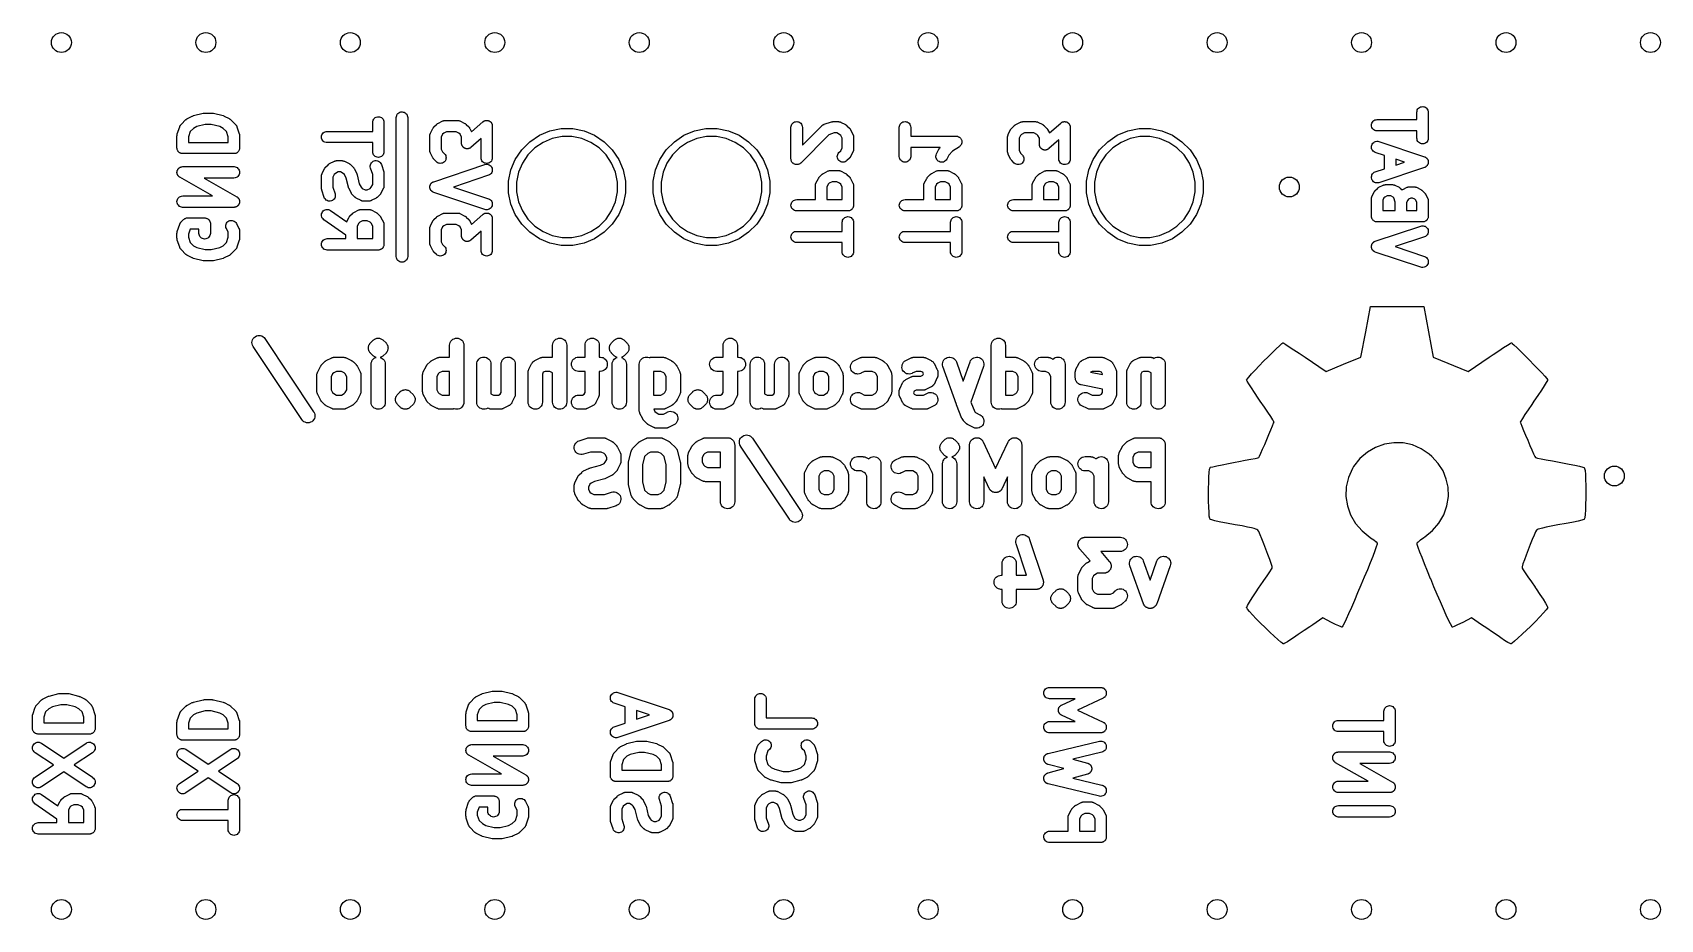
# Model space of a CAD drawing. Extents: x -0.02 to 1.11, y -0.01 to 0.61.
import ezdxf

# ---------------------------------------------------------------- set-up
doc = ezdxf.new("R2010")
doc.units = 0
doc.header["$MEASUREMENT"] = 0
doc.layers.add('BLACK', color=7, linetype='CONTINUOUS')

msp = doc.modelspace()

# ---------------------------------------------------------------- linework, layer by layer
at = {"layer": 'BLACK', "linetype": 'CONTINUOUS'}
for p, q in [((0.9383, 0.5518), (0.9384, 0.5526)), ((0.9384, 0.5526), (0.9386, 0.5533)), ((0.9386, 0.5533), (0.939, 0.554)), ((0.939, 0.554), (0.9395, 0.5546)), ((0.9395, 0.5546), (0.9401, 0.555)), ((0.9401, 0.555), (0.9408, 0.5554)), ((0.9408, 0.5554), (0.9415, 0.5556)), ((0.9415, 0.5556), (0.9423, 0.5557)), ((0.9423, 0.5557), (0.943, 0.5556)), ((0.943, 0.5556), (0.9438, 0.5554)), ((0.9438, 0.5554), (0.9444, 0.555)), ((0.9444, 0.555), (0.945, 0.5545)), ((0.945, 0.5545), (0.9455, 0.5539)), ((0.9455, 0.5539), (0.9459, 0.5532)), ((0.9459, 0.5532), (0.9461, 0.5525)), ((0.9461, 0.5525), (0.9462, 0.5517)), ((0.0802, 0.5367), (0.0819, 0.5417)), ((0.0819, 0.5418), (0.082, 0.5419)), ((0.0819, 0.5417), (0.0819, 0.5418)), ((0.082, 0.542), (0.0822, 0.5422)), ((0.082, 0.5419), (0.082, 0.542)), ((0.0822, 0.5422), (0.0823, 0.5425)), ((0.0823, 0.5426), (0.0824, 0.5427)), ((0.0823, 0.5425), (0.0823, 0.5426)), ((0.0824, 0.5427), (0.0826, 0.5429)), ((0.0826, 0.5429), (0.0827, 0.5431)), ((0.0827, 0.5431), (0.0828, 0.5432)), ((0.0828, 0.5432), (0.0829, 0.5433)), ((0.0829, 0.5433), (0.0862, 0.5467)), ((0.0862, 0.5467), (0.0863, 0.5467)), ((0.0863, 0.5467), (0.0865, 0.5468)), ((0.0865, 0.5468), (0.0866, 0.547)), ((0.0866, 0.547), (0.0868, 0.5471)), ((0.0868, 0.5471), (0.0869, 0.5472)), ((0.0869, 0.5472), (0.0871, 0.5473)), ((0.0871, 0.5473), (0.0873, 0.5474)), ((0.0873, 0.5474), (0.0906, 0.5491)), ((0.0906, 0.5491), (0.0907, 0.5491)), ((0.0907, 0.5491), (0.0911, 0.5492)), ((0.0907, 0.5491), (0.0907, 0.5491)), ((0.0907, 0.5491), (0.0907, 0.5491)), ((0.0911, 0.5492), (0.0914, 0.5494)), ((0.0914, 0.5494), (0.0914, 0.5494)), ((0.0914, 0.5494), (0.0915, 0.5494)), ((0.0938, 0.5418), (0.0914, 0.5406)), ((0.0915, 0.5494), (0.0982, 0.5511)), ((0.0996, 0.5433), (0.0938, 0.5418)), ((0.0982, 0.5511), (0.0983, 0.5511)), ((0.0983, 0.5511), (0.0983, 0.5511)), ((0.0983, 0.5511), (0.0984, 0.5511)), ((0.0984, 0.5511), (0.0987, 0.5511)), ((0.0987, 0.5511), (0.099, 0.5512)), ((0.099, 0.5512), (0.0991, 0.5512)), ((0.0991, 0.5512), (0.0992, 0.5512)), ((0.0992, 0.5512), (0.1042, 0.5512)), ((0.1037, 0.5433), (0.0996, 0.5433)), ((0.1096, 0.5418), (0.1037, 0.5433)), ((0.1042, 0.5512), (0.1043, 0.5512)), ((0.1043, 0.5512), (0.1043, 0.5512)), ((0.1043, 0.5512), (0.1044, 0.5512)), ((0.1044, 0.5512), (0.1047, 0.5511)), ((0.1047, 0.5511), (0.105, 0.5511)), ((0.105, 0.5511), (0.1051, 0.5511)), ((0.1051, 0.5511), (0.1052, 0.5511)), ((0.1052, 0.5511), (0.1119, 0.5494)), ((0.112, 0.5406), (0.1096, 0.5418)), ((0.1119, 0.5494), (0.112, 0.5494)), ((0.112, 0.5494), (0.112, 0.5494)), ((0.112, 0.5494), (0.112, 0.5494)), ((0.112, 0.5494), (0.1124, 0.5492)), ((0.1124, 0.5492), (0.1127, 0.5491)), ((0.1127, 0.5491), (0.1127, 0.5491)), ((0.1127, 0.5491), (0.1127, 0.5491)), ((0.1127, 0.5491), (0.1161, 0.5474)), ((0.1161, 0.5474), (0.1162, 0.5474)), ((0.1162, 0.5474), (0.1163, 0.5472)), ((0.1163, 0.5472), (0.1165, 0.5471)), ((0.1165, 0.5471), (0.1167, 0.547)), ((0.1167, 0.547), (0.1168, 0.5469)), ((0.1168, 0.5469), (0.117, 0.5468)), ((0.117, 0.5468), (0.1171, 0.5467)), ((0.1171, 0.5467), (0.1205, 0.5433)), ((0.1205, 0.5433), (0.1205, 0.5432)), ((0.1205, 0.5432), (0.1206, 0.5431)), ((0.1206, 0.5431), (0.1207, 0.5431)), ((0.1207, 0.5431), (0.1209, 0.5428)), ((0.1209, 0.5428), (0.121, 0.5426)), ((0.121, 0.5426), (0.1211, 0.5425)), ((0.1211, 0.5425), (0.1211, 0.5424)), ((0.1211, 0.5424), (0.1212, 0.5422)), ((0.1212, 0.5422), (0.1214, 0.542)), ((0.1214, 0.542), (0.1214, 0.5418)), ((0.1214, 0.5418), (0.1215, 0.5417)), ((0.1215, 0.5417), (0.1231, 0.5367)), ((0.2155, 0.5448), (0.2156, 0.5455)), ((0.2155, 0.5447), (0.2155, 0.5448)), ((0.2155, 0.5385), (0.2155, 0.5447)), ((0.2156, 0.5455), (0.2158, 0.5463)), ((0.2158, 0.5463), (0.2162, 0.5469)), ((0.2162, 0.5469), (0.2166, 0.5475)), ((0.2166, 0.5475), (0.2172, 0.548)), ((0.2172, 0.548), (0.2179, 0.5484)), ((0.2179, 0.5484), (0.2187, 0.5486)), ((0.2187, 0.5486), (0.2194, 0.5486)), ((0.2194, 0.5486), (0.2202, 0.5486)), ((0.2202, 0.5486), (0.2209, 0.5483)), ((0.2209, 0.5483), (0.2216, 0.548)), ((0.2216, 0.548), (0.2222, 0.5475)), ((0.2222, 0.5475), (0.2227, 0.5469)), ((0.2227, 0.5469), (0.223, 0.5462)), ((0.223, 0.5462), (0.2233, 0.5455)), ((0.2233, 0.5455), (0.2233, 0.5447)), ((0.2233, 0.5447), (0.2233, 0.5245)), ((0.2318, 0.5481), (0.2319, 0.5489)), ((0.2318, 0.4519), (0.2318, 0.5481)), ((0.2318, 0.5481), (0.2318, 0.5481)), ((0.2319, 0.5489), (0.2321, 0.5496)), ((0.2321, 0.5496), (0.2325, 0.5503)), ((0.2325, 0.5503), (0.233, 0.5509)), ((0.233, 0.5509), (0.2336, 0.5514)), ((0.2336, 0.5514), (0.2343, 0.5517)), ((0.2343, 0.5517), (0.235, 0.552)), ((0.235, 0.552), (0.2358, 0.552)), ((0.2358, 0.552), (0.2365, 0.5519)), ((0.2365, 0.5519), (0.2373, 0.5517)), ((0.2373, 0.5517), (0.2379, 0.5514)), ((0.2379, 0.5514), (0.2385, 0.5509)), ((0.2385, 0.5509), (0.239, 0.5503)), ((0.239, 0.5503), (0.2394, 0.5496)), ((0.2394, 0.5496), (0.2396, 0.5489)), ((0.2396, 0.5489), (0.2397, 0.5481)), ((0.2397, 0.5481), (0.2397, 0.4519)), ((0.2573, 0.5408), (0.2574, 0.541)), ((0.2574, 0.541), (0.2575, 0.5411)), ((0.2575, 0.5411), (0.2576, 0.5413)), ((0.2576, 0.5413), (0.2577, 0.5414)), ((0.2577, 0.5414), (0.2579, 0.5416)), ((0.2579, 0.5416), (0.2596, 0.5433)), ((0.2596, 0.5433), (0.2598, 0.5435)), ((0.2596, 0.5433), (0.2596, 0.5433)), ((0.2598, 0.5435), (0.2599, 0.5436)), ((0.2599, 0.5436), (0.2601, 0.5437)), ((0.2601, 0.5437), (0.2602, 0.5438)), ((0.2602, 0.5438), (0.2604, 0.5439)), ((0.2604, 0.5439), (0.2606, 0.544)), ((0.2606, 0.544), (0.264, 0.5457)), ((0.264, 0.5457), (0.2641, 0.5458)), ((0.264, 0.5457), (0.264, 0.5457)), ((0.2641, 0.5458), (0.2642, 0.5458)), ((0.2642, 0.5458), (0.2645, 0.5459)), ((0.2645, 0.5459), (0.2647, 0.546)), ((0.2647, 0.546), (0.2648, 0.546)), ((0.2648, 0.546), (0.265, 0.546)), ((0.265, 0.546), (0.2652, 0.5461)), ((0.2652, 0.5461), (0.2655, 0.5461)), ((0.2655, 0.5461), (0.2656, 0.5461)), ((0.2656, 0.5461), (0.2657, 0.5461)), ((0.2657, 0.5461), (0.2742, 0.5461)), ((0.2742, 0.5461), (0.2743, 0.5461)), ((0.2742, 0.5461), (0.2742, 0.5461)), ((0.2743, 0.5461), (0.2744, 0.5461)), ((0.2744, 0.5461), (0.2747, 0.5461)), ((0.2747, 0.5461), (0.275, 0.546)), ((0.275, 0.546), (0.2751, 0.546)), ((0.2751, 0.546), (0.2752, 0.546)), ((0.2752, 0.546), (0.2755, 0.5459)), ((0.2755, 0.5459), (0.2757, 0.5458)), ((0.2757, 0.5458), (0.2758, 0.5457)), ((0.2758, 0.5457), (0.2759, 0.5457)), ((0.2759, 0.5457), (0.2793, 0.544)), ((0.2793, 0.544), (0.2793, 0.544)), ((0.2793, 0.544), (0.2795, 0.5439)), ((0.2795, 0.5439), (0.2797, 0.5438)), ((0.2797, 0.5438), (0.2798, 0.5437)), ((0.2798, 0.5437), (0.28, 0.5436)), ((0.28, 0.5436), (0.2801, 0.5434)), ((0.2801, 0.5434), (0.2803, 0.5433)), ((0.2803, 0.5433), (0.282, 0.5416)), ((0.282, 0.5416), (0.282, 0.5416)), ((0.282, 0.5416), (0.2822, 0.5414)), ((0.2822, 0.5414), (0.2823, 0.5412)), ((0.2823, 0.5412), (0.2824, 0.5411)), ((0.2824, 0.5411), (0.2825, 0.541)), ((0.2825, 0.541), (0.2826, 0.5408)), ((0.2839, 0.5382), (0.2918, 0.5451)), ((0.2918, 0.5451), (0.2919, 0.5452)), ((0.2919, 0.5452), (0.2921, 0.5453)), ((0.2921, 0.5453), (0.2922, 0.5455)), ((0.2922, 0.5455), (0.2924, 0.5455)), ((0.2924, 0.5455), (0.2925, 0.5456)), ((0.2925, 0.5456), (0.2927, 0.5457)), ((0.2927, 0.5457), (0.2929, 0.5458)), ((0.2929, 0.5458), (0.2931, 0.5459)), ((0.2931, 0.5459), (0.2932, 0.5459)), ((0.2932, 0.5459), (0.2934, 0.546)), ((0.2934, 0.546), (0.2937, 0.5461)), ((0.2937, 0.5461), (0.2938, 0.5461)), ((0.2938, 0.5461), (0.2939, 0.5461)), ((0.2939, 0.5461), (0.2942, 0.5461)), ((0.2942, 0.5461), (0.2944, 0.5461)), ((0.2944, 0.5461), (0.2946, 0.5461)), ((0.2946, 0.5461), (0.2947, 0.5461)), ((0.2947, 0.5461), (0.2949, 0.5461)), ((0.2949, 0.5461), (0.2952, 0.546)), ((0.2952, 0.546), (0.2953, 0.546)), ((0.2953, 0.546), (0.2955, 0.546)), ((0.2955, 0.546), (0.2957, 0.5459)), ((0.2957, 0.5459), (0.2959, 0.5458)), ((0.2959, 0.5458), (0.2961, 0.5457)), ((0.2961, 0.5457), (0.2962, 0.5457)), ((0.2962, 0.5457), (0.2964, 0.5456)), ((0.2964, 0.5456), (0.2966, 0.5454)), ((0.2966, 0.5454), (0.2967, 0.5454)), ((0.2967, 0.5454), (0.2968, 0.5453)), ((0.2968, 0.5453), (0.297, 0.5451)), ((0.297, 0.5451), (0.2972, 0.545)), ((0.2972, 0.545), (0.2973, 0.5448)), ((0.2973, 0.5448), (0.2974, 0.5448)), ((0.2974, 0.5448), (0.2975, 0.5446)), ((0.2975, 0.5446), (0.2977, 0.5444)), ((0.2977, 0.5444), (0.2977, 0.5442)), ((0.2977, 0.5442), (0.2978, 0.5441)), ((0.2978, 0.5441), (0.2979, 0.5439)), ((0.2979, 0.5439), (0.298, 0.5437)), ((0.298, 0.5437), (0.2981, 0.5435)), ((0.2981, 0.5435), (0.2981, 0.5434)), ((0.2981, 0.5434), (0.2982, 0.5432)), ((0.2982, 0.5432), (0.2983, 0.5429)), ((0.2983, 0.5429), (0.2983, 0.5428)), ((0.2983, 0.5428), (0.2983, 0.5427)), ((0.2983, 0.5427), (0.2983, 0.5424)), ((0.2983, 0.5424), (0.2983, 0.5422)), ((0.2983, 0.5422), (0.2983, 0.5202)), ((0.505, 0.5414), (0.5051, 0.5422)), ((0.505, 0.5413), (0.505, 0.5414)), ((0.505, 0.5194), (0.505, 0.5413)), ((0.5051, 0.5422), (0.5054, 0.5429)), ((0.5054, 0.5429), (0.5057, 0.5436)), ((0.5057, 0.5436), (0.5062, 0.5442)), ((0.5062, 0.5442), (0.5068, 0.5446)), ((0.5068, 0.5446), (0.5075, 0.545)), ((0.5075, 0.545), (0.5082, 0.5452)), ((0.5082, 0.5452), (0.509, 0.5453)), ((0.509, 0.5453), (0.5098, 0.5452)), ((0.5098, 0.5452), (0.5105, 0.545)), ((0.5105, 0.545), (0.5112, 0.5446)), ((0.5112, 0.5446), (0.5118, 0.5441)), ((0.5118, 0.5441), (0.5122, 0.5435)), ((0.5122, 0.5435), (0.5126, 0.5428)), ((0.5126, 0.5428), (0.5128, 0.5421)), ((0.5128, 0.5421), (0.5129, 0.5413)), ((0.5129, 0.5289), (0.5264, 0.5424)), ((0.5129, 0.5413), (0.5129, 0.5289)), ((0.5264, 0.5424), (0.5265, 0.5425)), ((0.5265, 0.5425), (0.5266, 0.5425)), ((0.5266, 0.5426), (0.5269, 0.5428)), ((0.5266, 0.5425), (0.5266, 0.5426)), ((0.5269, 0.5428), (0.5271, 0.543)), ((0.5271, 0.543), (0.5272, 0.543)), ((0.5272, 0.543), (0.5273, 0.5431)), ((0.5273, 0.5431), (0.5275, 0.5432)), ((0.5275, 0.5432), (0.5278, 0.5433)), ((0.5278, 0.5433), (0.5279, 0.5433)), ((0.5279, 0.5433), (0.528, 0.5434)), ((0.528, 0.5434), (0.533, 0.5451)), ((0.533, 0.5451), (0.5331, 0.5451)), ((0.5331, 0.5451), (0.5333, 0.5451)), ((0.5333, 0.5451), (0.5335, 0.5452)), ((0.5335, 0.5452), (0.5337, 0.5452)), ((0.5337, 0.5452), (0.5338, 0.5453)), ((0.5338, 0.5453), (0.5341, 0.5453)), ((0.5341, 0.5453), (0.5343, 0.5453)), ((0.5343, 0.5453), (0.5377, 0.5453)), ((0.5377, 0.5453), (0.5378, 0.5453)), ((0.5377, 0.5453), (0.5377, 0.5453)), ((0.5378, 0.5453), (0.5379, 0.5453)), ((0.5379, 0.5453), (0.5382, 0.5452)), ((0.5382, 0.5452), (0.5385, 0.5452)), ((0.5385, 0.5452), (0.5386, 0.5452)), ((0.5386, 0.5452), (0.5387, 0.5451)), ((0.5387, 0.5451), (0.5389, 0.545)), ((0.5389, 0.545), (0.5392, 0.545)), ((0.5392, 0.545), (0.5393, 0.5449)), ((0.5393, 0.5449), (0.5394, 0.5449)), ((0.5394, 0.5449), (0.5428, 0.5432)), ((0.5428, 0.5432), (0.5428, 0.5431)), ((0.5428, 0.5431), (0.543, 0.543)), ((0.543, 0.543), (0.5432, 0.5429)), ((0.5432, 0.5429), (0.5433, 0.5428)), ((0.5433, 0.5428), (0.5435, 0.5427)), ((0.5435, 0.5427), (0.5436, 0.5426)), ((0.5436, 0.5426), (0.5438, 0.5424)), ((0.5438, 0.5424), (0.5455, 0.5407)), ((0.58, 0.5414), (0.5801, 0.5422)), ((0.58, 0.5413), (0.58, 0.5414)), ((0.58, 0.5211), (0.58, 0.5413)), ((0.5801, 0.5422), (0.5804, 0.5429)), ((0.5804, 0.5429), (0.5807, 0.5436)), ((0.5807, 0.5436), (0.5812, 0.5442)), ((0.5812, 0.5442), (0.5818, 0.5446)), ((0.5818, 0.5446), (0.5825, 0.545)), ((0.5825, 0.545), (0.5832, 0.5452)), ((0.5832, 0.5452), (0.584, 0.5453)), ((0.584, 0.5453), (0.5848, 0.5452)), ((0.5848, 0.5452), (0.5855, 0.545)), ((0.5855, 0.545), (0.5862, 0.5446)), ((0.5862, 0.5446), (0.5868, 0.5441)), ((0.5868, 0.5441), (0.5873, 0.5435)), ((0.5873, 0.5435), (0.5876, 0.5428)), ((0.5876, 0.5428), (0.5878, 0.5421)), ((0.5878, 0.5421), (0.5879, 0.5413)), ((0.5879, 0.5413), (0.5879, 0.5352)), ((0.6579, 0.5407), (0.6596, 0.5424)), ((0.6596, 0.5425), (0.6598, 0.5426)), ((0.6596, 0.5424), (0.6596, 0.5425)), ((0.6598, 0.5426), (0.6599, 0.5428)), ((0.6599, 0.5428), (0.6601, 0.5429)), ((0.6601, 0.5429), (0.6602, 0.543)), ((0.6602, 0.543), (0.6604, 0.5431)), ((0.6604, 0.5431), (0.6606, 0.5432)), ((0.6606, 0.5432), (0.664, 0.5449)), ((0.664, 0.5449), (0.664, 0.5449)), ((0.664, 0.5449), (0.6641, 0.5449)), ((0.6641, 0.5449), (0.6642, 0.545)), ((0.6642, 0.545), (0.6645, 0.5451)), ((0.6645, 0.5451), (0.6647, 0.5451)), ((0.6647, 0.5451), (0.6648, 0.5452)), ((0.6648, 0.5452), (0.665, 0.5452)), ((0.665, 0.5452), (0.6652, 0.5452)), ((0.6652, 0.5452), (0.6655, 0.5453)), ((0.6655, 0.5453), (0.6656, 0.5453)), ((0.6656, 0.5453), (0.6657, 0.5453)), ((0.6657, 0.5453), (0.6742, 0.5453)), ((0.6742, 0.5453), (0.6743, 0.5453)), ((0.6742, 0.5453), (0.6742, 0.5453)), ((0.6743, 0.5453), (0.6744, 0.5453)), ((0.6744, 0.5453), (0.6747, 0.5452)), ((0.6747, 0.5452), (0.675, 0.5452)), ((0.675, 0.5452), (0.6751, 0.5452)), ((0.6751, 0.5452), (0.6752, 0.5451)), ((0.6752, 0.5451), (0.6755, 0.545)), ((0.6755, 0.545), (0.6757, 0.545)), ((0.6757, 0.545), (0.6758, 0.5449)), ((0.6758, 0.5449), (0.6759, 0.5449)), ((0.6759, 0.5449), (0.6793, 0.5432)), ((0.6793, 0.5432), (0.6793, 0.5431)), ((0.6793, 0.5431), (0.6795, 0.543)), ((0.6795, 0.543), (0.6797, 0.5429)), ((0.6797, 0.5429), (0.6798, 0.5428)), ((0.6798, 0.5428), (0.68, 0.5427)), ((0.68, 0.5427), (0.6801, 0.5426)), ((0.6801, 0.5426), (0.6803, 0.5424)), ((0.6803, 0.5424), (0.682, 0.5407)), ((0.6839, 0.5374), (0.6918, 0.5443)), ((0.6918, 0.5443), (0.6919, 0.5443)), ((0.6919, 0.5443), (0.6921, 0.5445)), ((0.6921, 0.5445), (0.6922, 0.5446)), ((0.6922, 0.5446), (0.6924, 0.5447)), ((0.6924, 0.5447), (0.6925, 0.5448)), ((0.6925, 0.5448), (0.6927, 0.5449)), ((0.6927, 0.5449), (0.6929, 0.545)), ((0.6929, 0.545), (0.6931, 0.545)), ((0.6931, 0.545), (0.6932, 0.5451)), ((0.6932, 0.5451), (0.6934, 0.5451)), ((0.6934, 0.5451), (0.6937, 0.5452)), ((0.6937, 0.5452), (0.6938, 0.5452)), ((0.6938, 0.5452), (0.6939, 0.5452)), ((0.6939, 0.5452), (0.6942, 0.5453)), ((0.6942, 0.5453), (0.6944, 0.5453)), ((0.6944, 0.5453), (0.6946, 0.5453)), ((0.6946, 0.5453), (0.6947, 0.5453)), ((0.6947, 0.5453), (0.6949, 0.5452)), ((0.6949, 0.5452), (0.6952, 0.5452)), ((0.6952, 0.5452), (0.6953, 0.5452)), ((0.6953, 0.5452), (0.6955, 0.5451)), ((0.6955, 0.5451), (0.6957, 0.545)), ((0.6957, 0.545), (0.6959, 0.545)), ((0.6959, 0.545), (0.6961, 0.5449)), ((0.6961, 0.5449), (0.6962, 0.5449)), ((0.6962, 0.5449), (0.6964, 0.5447)), ((0.6964, 0.5447), (0.6966, 0.5446)), ((0.6966, 0.5446), (0.6967, 0.5445)), ((0.6967, 0.5445), (0.6968, 0.5444)), ((0.6968, 0.5444), (0.697, 0.5443)), ((0.697, 0.5443), (0.6972, 0.5441)), ((0.6972, 0.5441), (0.6973, 0.544)), ((0.6973, 0.544), (0.6974, 0.5439)), ((0.6974, 0.5439), (0.6975, 0.5437)), ((0.6975, 0.5437), (0.6977, 0.5435)), ((0.6977, 0.5435), (0.6977, 0.5434)), ((0.6977, 0.5434), (0.6978, 0.5433)), ((0.6978, 0.5433), (0.6979, 0.5431)), ((0.6979, 0.5431), (0.698, 0.5428)), ((0.698, 0.5428), (0.6981, 0.5427)), ((0.6981, 0.5427), (0.6981, 0.5426)), ((0.6981, 0.5426), (0.6982, 0.5423)), ((0.6982, 0.5423), (0.6983, 0.5421)), ((0.6983, 0.5421), (0.6983, 0.542)), ((0.6983, 0.542), (0.6983, 0.5418)), ((0.6983, 0.5418), (0.6983, 0.5416)), ((0.6983, 0.5416), (0.6983, 0.5413)), ((0.6983, 0.5413), (0.6983, 0.5194)), ((0.9068, 0.5428), (0.9069, 0.5435)), ((0.9069, 0.542), (0.9068, 0.5428)), ((0.9069, 0.5435), (0.9071, 0.5443)), ((0.9071, 0.5413), (0.9069, 0.542)), ((0.9071, 0.5443), (0.9075, 0.5449)), ((0.9075, 0.5406), (0.9071, 0.5413)), ((0.9075, 0.5449), (0.908, 0.5455)), ((0.908, 0.5455), (0.9086, 0.546)), ((0.9086, 0.546), (0.9093, 0.5464)), ((0.9093, 0.5464), (0.91, 0.5466)), ((0.91, 0.5466), (0.9108, 0.5467)), ((0.9108, 0.5467), (0.9383, 0.5467)), ((0.9383, 0.5517), (0.9383, 0.5518)), ((0.9383, 0.5467), (0.9383, 0.5517)), ((0.9462, 0.5517), (0.9462, 0.5337)), ((0.08, 0.5355), (0.0801, 0.5357)), ((0.08, 0.5354), (0.08, 0.5355)), ((0.08, 0.527), (0.08, 0.5354)), ((0.0801, 0.5363), (0.0802, 0.5365)), ((0.0801, 0.5361), (0.0801, 0.5363)), ((0.0801, 0.5359), (0.0801, 0.5361)), ((0.0801, 0.5357), (0.0801, 0.5359)), ((0.0802, 0.5365), (0.0802, 0.5367)), ((0.0891, 0.5384), (0.0879, 0.5348)), ((0.0879, 0.5348), (0.0879, 0.5309)), ((0.0879, 0.5309), (0.1155, 0.5309)), ((0.0914, 0.5406), (0.0891, 0.5384)), ((0.1143, 0.5384), (0.112, 0.5406)), ((0.1155, 0.5348), (0.1143, 0.5384)), ((0.1155, 0.5309), (0.1155, 0.5348)), ((0.1231, 0.5367), (0.1232, 0.5366)), ((0.1232, 0.5366), (0.1232, 0.5364)), ((0.1232, 0.5364), (0.1233, 0.5362)), ((0.1233, 0.5362), (0.1233, 0.536)), ((0.1233, 0.536), (0.1233, 0.5359)), ((0.1233, 0.5359), (0.1233, 0.5357)), ((0.1233, 0.5357), (0.1233, 0.5354)), ((0.1233, 0.5354), (0.1233, 0.527)), ((0.18, 0.5346), (0.1801, 0.5354)), ((0.1801, 0.5339), (0.18, 0.5346)), ((0.1801, 0.5354), (0.1803, 0.5361)), ((0.1803, 0.5331), (0.1801, 0.5339)), ((0.1803, 0.5361), (0.1807, 0.5368)), ((0.1807, 0.5324), (0.1803, 0.5331)), ((0.1807, 0.5368), (0.1812, 0.5374)), ((0.1812, 0.5318), (0.1807, 0.5324)), ((0.1812, 0.5374), (0.1818, 0.5379)), ((0.1817, 0.5313), (0.1812, 0.5318)), ((0.1824, 0.531), (0.1817, 0.5313)), ((0.1818, 0.5379), (0.1825, 0.5382)), ((0.1832, 0.5307), (0.1824, 0.531)), ((0.1825, 0.5382), (0.1832, 0.5385)), ((0.1832, 0.5385), (0.184, 0.5385)), ((0.1839, 0.5307), (0.1832, 0.5307)), ((0.184, 0.5307), (0.1839, 0.5307)), ((0.184, 0.5385), (0.2155, 0.5385)), ((0.2155, 0.5307), (0.184, 0.5307)), ((0.2155, 0.5245), (0.2155, 0.5307)), ((0.255, 0.5357), (0.2551, 0.536)), ((0.255, 0.5356), (0.255, 0.5357)), ((0.255, 0.5355), (0.255, 0.5356)), ((0.255, 0.5354), (0.255, 0.5355)), ((0.255, 0.5253), (0.255, 0.5354)), ((0.2551, 0.5363), (0.2552, 0.5364)), ((0.2551, 0.536), (0.2551, 0.5363)), ((0.2552, 0.5365), (0.2553, 0.5367)), ((0.2552, 0.5364), (0.2552, 0.5365)), ((0.2553, 0.5367), (0.2554, 0.537)), ((0.2554, 0.5372), (0.2571, 0.5406)), ((0.2554, 0.5371), (0.2554, 0.5372)), ((0.2554, 0.537), (0.2554, 0.5371)), ((0.2571, 0.5406), (0.2572, 0.5406)), ((0.2572, 0.5406), (0.2573, 0.5408)), ((0.2639, 0.5365), (0.2629, 0.5345)), ((0.2629, 0.5345), (0.2629, 0.5262)), ((0.2647, 0.5373), (0.2639, 0.5365)), ((0.2666, 0.5382), (0.2647, 0.5373)), ((0.2732, 0.5382), (0.2666, 0.5382)), ((0.2752, 0.5373), (0.2732, 0.5382)), ((0.276, 0.5365), (0.2752, 0.5373)), ((0.277, 0.5345), (0.276, 0.5365)), ((0.277, 0.5304), (0.277, 0.5345)), ((0.277, 0.5301), (0.277, 0.5304)), ((0.277, 0.5299), (0.277, 0.5301)), ((0.277, 0.5297), (0.277, 0.5299)), ((0.277, 0.5296), (0.277, 0.5297)), ((0.2826, 0.5408), (0.2827, 0.5406)), ((0.2827, 0.5406), (0.2839, 0.5382)), ((0.2905, 0.5335), (0.2835, 0.5274)), ((0.2905, 0.5202), (0.2905, 0.5335)), ((0.3187, 0.5257), (0.3243, 0.5313)), ((0.3243, 0.5313), (0.3309, 0.5358)), ((0.3335, 0.5309), (0.3278, 0.5271)), ((0.3309, 0.5358), (0.3382, 0.5388)), ((0.3398, 0.5335), (0.3335, 0.5309)), ((0.3382, 0.5388), (0.346, 0.5404)), ((0.3466, 0.5349), (0.3398, 0.5335)), ((0.346, 0.5404), (0.354, 0.5404)), ((0.3534, 0.5349), (0.3466, 0.5349)), ((0.3602, 0.5335), (0.3534, 0.5349)), ((0.354, 0.5404), (0.3618, 0.5388)), ((0.3665, 0.5309), (0.3602, 0.5335)), ((0.3618, 0.5388), (0.3691, 0.5358)), ((0.3722, 0.5271), (0.3665, 0.5309)), ((0.3691, 0.5358), (0.3757, 0.5313)), ((0.3757, 0.5313), (0.3813, 0.5257)), ((0.4187, 0.5257), (0.4243, 0.5313)), ((0.4243, 0.5313), (0.4309, 0.5358)), ((0.4335, 0.5309), (0.4278, 0.5271)), ((0.4309, 0.5358), (0.4382, 0.5388)), ((0.4398, 0.5335), (0.4335, 0.5309)), ((0.4382, 0.5388), (0.446, 0.5404)), ((0.4466, 0.5349), (0.4398, 0.5335)), ((0.446, 0.5404), (0.454, 0.5404)), ((0.4534, 0.5349), (0.4466, 0.5349)), ((0.4602, 0.5335), (0.4534, 0.5349)), ((0.454, 0.5404), (0.4618, 0.5388)), ((0.4665, 0.5309), (0.4602, 0.5335)), ((0.4618, 0.5388), (0.4691, 0.5358)), ((0.4722, 0.5271), (0.4665, 0.5309)), ((0.4691, 0.5358), (0.4757, 0.5313)), ((0.4757, 0.5313), (0.4813, 0.5257)), ((0.5313, 0.5362), (0.5118, 0.5166)), ((0.5349, 0.5374), (0.5313, 0.5362)), ((0.5367, 0.5374), (0.5349, 0.5374)), ((0.5387, 0.5364), (0.5367, 0.5374)), ((0.5395, 0.5356), (0.5387, 0.5364)), ((0.5405, 0.5337), (0.5395, 0.5356)), ((0.5405, 0.5271), (0.5405, 0.5337)), ((0.5455, 0.5407), (0.5455, 0.5407)), ((0.5455, 0.5407), (0.5457, 0.5405)), ((0.5457, 0.5405), (0.5458, 0.5404)), ((0.5458, 0.5404), (0.5459, 0.5402)), ((0.5459, 0.5402), (0.546, 0.5401)), ((0.546, 0.5401), (0.5461, 0.5399)), ((0.5461, 0.5399), (0.5462, 0.5397)), ((0.5462, 0.5397), (0.5479, 0.5363)), ((0.5479, 0.5363), (0.5479, 0.5363)), ((0.5479, 0.5363), (0.548, 0.5362)), ((0.548, 0.5362), (0.548, 0.5361)), ((0.548, 0.5361), (0.5481, 0.5358)), ((0.5481, 0.5358), (0.5482, 0.5356)), ((0.5482, 0.5356), (0.5482, 0.5355)), ((0.5482, 0.5355), (0.5483, 0.5354)), ((0.5483, 0.5354), (0.5483, 0.5351)), ((0.5483, 0.5351), (0.5483, 0.5348)), ((0.5483, 0.5348), (0.5483, 0.5347)), ((0.5483, 0.5347), (0.5483, 0.5346)), ((0.5483, 0.5346), (0.5483, 0.5262)), ((0.5879, 0.5352), (0.6194, 0.5352)), ((0.6194, 0.5352), (0.6195, 0.5352)), ((0.6195, 0.5352), (0.6195, 0.5352)), ((0.6195, 0.5352), (0.6195, 0.5352)), ((0.6195, 0.5352), (0.6195, 0.5352)), ((0.6195, 0.5352), (0.6198, 0.5351)), ((0.6198, 0.5351), (0.6202, 0.5351)), ((0.6202, 0.5351), (0.6202, 0.5351)), ((0.6202, 0.5351), (0.6202, 0.5351)), ((0.6202, 0.5351), (0.6206, 0.5349)), ((0.6206, 0.5349), (0.6209, 0.5348)), ((0.6209, 0.5348), (0.621, 0.5348)), ((0.621, 0.5348), (0.621, 0.5348)), ((0.621, 0.5348), (0.6213, 0.5346)), ((0.6213, 0.5346), (0.6216, 0.5345)), ((0.6216, 0.5345), (0.6216, 0.5345)), ((0.6216, 0.5345), (0.6216, 0.5345)), ((0.6216, 0.5345), (0.6219, 0.5342)), ((0.6219, 0.5342), (0.6222, 0.534)), ((0.6222, 0.534), (0.6222, 0.534)), ((0.6222, 0.534), (0.6222, 0.534)), ((0.6222, 0.534), (0.6224, 0.5337)), ((0.6224, 0.5337), (0.6227, 0.5334)), ((0.6227, 0.5334), (0.6227, 0.5334)), ((0.6227, 0.5334), (0.6227, 0.5334)), ((0.6227, 0.5334), (0.6229, 0.533)), ((0.6229, 0.533), (0.6231, 0.5327)), ((0.623, 0.5297), (0.6229, 0.5294)), ((0.6231, 0.53), (0.623, 0.5297)), ((0.623, 0.5297), (0.623, 0.5297)), ((0.623, 0.5297), (0.623, 0.5297)), ((0.6231, 0.5327), (0.6231, 0.5327)), ((0.6231, 0.5327), (0.6231, 0.5327)), ((0.6231, 0.5327), (0.6232, 0.5323)), ((0.6233, 0.5304), (0.6231, 0.53)), ((0.6232, 0.5323), (0.6233, 0.532)), ((0.6233, 0.532), (0.6233, 0.532)), ((0.6233, 0.532), (0.6233, 0.532)), ((0.6233, 0.532), (0.6233, 0.5316)), ((0.6233, 0.5316), (0.6233, 0.5312)), ((0.6233, 0.5312), (0.6233, 0.5312)), ((0.6233, 0.5312), (0.6233, 0.5312)), ((0.6233, 0.5312), (0.6233, 0.5308)), ((0.6233, 0.5308), (0.6233, 0.5304)), ((0.6233, 0.5304), (0.6233, 0.5304)), ((0.6233, 0.5304), (0.6233, 0.5304)), ((0.655, 0.5349), (0.6551, 0.5351)), ((0.655, 0.5348), (0.655, 0.5349)), ((0.655, 0.5346), (0.655, 0.5348)), ((0.655, 0.5245), (0.655, 0.5346)), ((0.655, 0.5346), (0.655, 0.5346)), ((0.6551, 0.5354), (0.6552, 0.5355)), ((0.6551, 0.5351), (0.6551, 0.5354)), ((0.6552, 0.5356), (0.6553, 0.5359)), ((0.6552, 0.5355), (0.6552, 0.5356)), ((0.6553, 0.5359), (0.6554, 0.5361)), ((0.6554, 0.5363), (0.6571, 0.5397)), ((0.6554, 0.5362), (0.6554, 0.5363)), ((0.6554, 0.5361), (0.6554, 0.5362)), ((0.6571, 0.5397), (0.6572, 0.5398)), ((0.6572, 0.5398), (0.6573, 0.54)), ((0.6573, 0.54), (0.6574, 0.5402)), ((0.6574, 0.5402), (0.6575, 0.5403)), ((0.6575, 0.5403), (0.6576, 0.5404)), ((0.6576, 0.5404), (0.6577, 0.5406)), ((0.6577, 0.5406), (0.6579, 0.5407)), ((0.6639, 0.5356), (0.6629, 0.5337)), ((0.6629, 0.5337), (0.6629, 0.5254)), ((0.6647, 0.5364), (0.6639, 0.5356)), ((0.6666, 0.5374), (0.6647, 0.5364)), ((0.6732, 0.5374), (0.6666, 0.5374)), ((0.6752, 0.5364), (0.6732, 0.5374)), ((0.676, 0.5356), (0.6752, 0.5364)), ((0.677, 0.5337), (0.676, 0.5356)), ((0.677, 0.5295), (0.677, 0.5337)), ((0.682, 0.5407), (0.682, 0.5407)), ((0.682, 0.5407), (0.6822, 0.5405)), ((0.6822, 0.5405), (0.6823, 0.5404)), ((0.6823, 0.5404), (0.6824, 0.5402)), ((0.6824, 0.5402), (0.6825, 0.5401)), ((0.6825, 0.5401), (0.6826, 0.5399)), ((0.6826, 0.5399), (0.6827, 0.5397)), ((0.6827, 0.5397), (0.6839, 0.5374)), ((0.6905, 0.5327), (0.6835, 0.5266)), ((0.6905, 0.5194), (0.6905, 0.5327)), ((0.7187, 0.5257), (0.7243, 0.5313)), ((0.7243, 0.5313), (0.7309, 0.5358)), ((0.7335, 0.5309), (0.7278, 0.5271)), ((0.7309, 0.5358), (0.7382, 0.5388)), ((0.7398, 0.5335), (0.7335, 0.5309)), ((0.7382, 0.5388), (0.746, 0.5404)), ((0.7466, 0.5349), (0.7398, 0.5335)), ((0.746, 0.5404), (0.754, 0.5404)), ((0.7534, 0.5349), (0.7466, 0.5349)), ((0.7602, 0.5335), (0.7534, 0.5349)), ((0.754, 0.5404), (0.7618, 0.5388)), ((0.7665, 0.5309), (0.7602, 0.5335)), ((0.7618, 0.5388), (0.7691, 0.5358)), ((0.7722, 0.5271), (0.7665, 0.5309)), ((0.7691, 0.5358), (0.7757, 0.5313)), ((0.7757, 0.5313), (0.7813, 0.5257)), ((0.907, 0.529), (0.9073, 0.5297)), ((0.9073, 0.5297), (0.9078, 0.5303)), ((0.9079, 0.54), (0.9075, 0.5406)), ((0.9078, 0.5303), (0.9084, 0.5309)), ((0.9085, 0.5395), (0.9079, 0.54)), ((0.9084, 0.5309), (0.909, 0.5313)), ((0.9092, 0.5391), (0.9085, 0.5395)), ((0.909, 0.5313), (0.9097, 0.5315)), ((0.9099, 0.5389), (0.9092, 0.5391)), ((0.9097, 0.5315), (0.9105, 0.5317)), ((0.9107, 0.5388), (0.9099, 0.5389)), ((0.9105, 0.5317), (0.9112, 0.5317)), ((0.9108, 0.5388), (0.9107, 0.5388)), ((0.9383, 0.5388), (0.9108, 0.5388)), ((0.9112, 0.5317), (0.912, 0.5315)), ((0.912, 0.5315), (0.9435, 0.521)), ((0.9383, 0.5337), (0.9383, 0.5388)), ((0.9384, 0.533), (0.9383, 0.5337)), ((0.9386, 0.5322), (0.9384, 0.533)), ((0.939, 0.5316), (0.9386, 0.5322)), ((0.9395, 0.531), (0.939, 0.5316)), ((0.94, 0.5305), (0.9395, 0.531)), ((0.9407, 0.5301), (0.94, 0.5305)), ((0.9415, 0.5299), (0.9407, 0.5301)), ((0.9422, 0.5298), (0.9415, 0.5299)), ((0.943, 0.5299), (0.9422, 0.5298)), ((0.9437, 0.5301), (0.943, 0.5299)), ((0.9444, 0.5305), (0.9437, 0.5301)), ((0.945, 0.5309), (0.9444, 0.5305)), ((0.9455, 0.5315), (0.945, 0.5309)), ((0.9459, 0.5322), (0.9455, 0.5315)), ((0.9461, 0.5329), (0.9459, 0.5322)), ((0.9462, 0.5337), (0.9461, 0.5329)), ((0.9462, 0.5337), (0.9462, 0.5337)), ((0.0801, 0.5266), (0.08, 0.527)), ((0.0801, 0.5263), (0.0801, 0.5266)), ((0.0801, 0.5262), (0.0801, 0.5263)), ((0.0802, 0.5259), (0.0801, 0.5262)), ((0.0801, 0.5262), (0.0801, 0.5262)), ((0.0803, 0.5255), (0.0802, 0.5259)), ((0.0805, 0.5252), (0.0803, 0.5255)), ((0.0803, 0.5255), (0.0803, 0.5255)), ((0.0803, 0.5255), (0.0803, 0.5255)), ((0.0807, 0.5248), (0.0805, 0.5252)), ((0.0809, 0.5245), (0.0807, 0.5248)), ((0.0807, 0.5248), (0.0807, 0.5248)), ((0.0807, 0.5248), (0.0807, 0.5248)), ((0.0812, 0.5242), (0.0809, 0.5245)), ((0.0815, 0.524), (0.0812, 0.5242)), ((0.0812, 0.5242), (0.0812, 0.5242)), ((0.0812, 0.5242), (0.0812, 0.5242)), ((0.0817, 0.5237), (0.0815, 0.524)), ((0.0818, 0.5237), (0.0817, 0.5237)), ((0.0821, 0.5236), (0.0818, 0.5237)), ((0.0818, 0.5237), (0.0818, 0.5237)), ((0.0824, 0.5234), (0.0821, 0.5236)), ((0.0828, 0.5233), (0.0824, 0.5234)), ((0.0824, 0.5234), (0.0824, 0.5234)), ((0.0824, 0.5234), (0.0824, 0.5234)), ((0.0832, 0.5231), (0.0828, 0.5233)), ((0.0836, 0.5231), (0.0832, 0.5231)), ((0.0832, 0.5231), (0.0832, 0.5231)), ((0.0832, 0.5231), (0.0832, 0.5231)), ((0.0839, 0.5231), (0.0836, 0.5231)), ((0.084, 0.5231), (0.0839, 0.5231)), ((0.0839, 0.5231), (0.0839, 0.5231)), ((0.0839, 0.5231), (0.0839, 0.5231)), ((0.0839, 0.5231), (0.0839, 0.5231)), ((0.1194, 0.5231), (0.084, 0.5231)), ((0.1198, 0.5231), (0.1194, 0.5231)), ((0.1201, 0.5231), (0.1198, 0.5231)), ((0.1202, 0.5231), (0.1201, 0.5231)), ((0.1205, 0.5232), (0.1202, 0.5231)), ((0.1202, 0.5231), (0.1202, 0.5231)), ((0.1209, 0.5233), (0.1205, 0.5232)), ((0.1212, 0.5235), (0.1209, 0.5234)), ((0.1209, 0.5234), (0.1209, 0.5234)), ((0.1209, 0.5234), (0.1209, 0.5233)), ((0.1216, 0.5237), (0.1212, 0.5235)), ((0.1219, 0.524), (0.1216, 0.5237)), ((0.1216, 0.5237), (0.1216, 0.5237)), ((0.1216, 0.5237), (0.1216, 0.5237)), ((0.1222, 0.5242), (0.1219, 0.524)), ((0.1224, 0.5245), (0.1222, 0.5242)), ((0.1222, 0.5242), (0.1222, 0.5242)), ((0.1222, 0.5242), (0.1222, 0.5242)), ((0.1227, 0.5248), (0.1224, 0.5245)), ((0.1228, 0.5251), (0.1227, 0.5248)), ((0.1227, 0.5248), (0.1227, 0.5248)), ((0.1227, 0.5248), (0.1227, 0.5248)), ((0.123, 0.5254), (0.1228, 0.5251)), ((0.1231, 0.5258), (0.123, 0.5255)), ((0.123, 0.5255), (0.123, 0.5255)), ((0.123, 0.5255), (0.123, 0.5254)), ((0.1233, 0.5262), (0.1231, 0.5258)), ((0.1233, 0.527), (0.1233, 0.527)), ((0.1233, 0.527), (0.1233, 0.527)), ((0.1233, 0.527), (0.1233, 0.527)), ((0.1233, 0.527), (0.1233, 0.5269)), ((0.1233, 0.5269), (0.1233, 0.5266)), ((0.1233, 0.5266), (0.1233, 0.5262)), ((0.1233, 0.5262), (0.1233, 0.5262)), ((0.1233, 0.5262), (0.1233, 0.5262)), ((0.2155, 0.5237), (0.2155, 0.5245)), ((0.2158, 0.523), (0.2155, 0.5237)), ((0.2161, 0.5223), (0.2158, 0.523)), ((0.2166, 0.5217), (0.2161, 0.5223)), ((0.2172, 0.5212), (0.2166, 0.5217)), ((0.2179, 0.5208), (0.2172, 0.5212)), ((0.2186, 0.5206), (0.2179, 0.5208)), ((0.2194, 0.5205), (0.2186, 0.5206)), ((0.2201, 0.5206), (0.2194, 0.5205)), ((0.2209, 0.5208), (0.2201, 0.5206)), ((0.2216, 0.5212), (0.2209, 0.5208)), ((0.2222, 0.5217), (0.2216, 0.5212)), ((0.2227, 0.5222), (0.2222, 0.5217)), ((0.223, 0.5229), (0.2227, 0.5222)), ((0.2233, 0.5236), (0.223, 0.5229)), ((0.2233, 0.5245), (0.2233, 0.5244)), ((0.2233, 0.5244), (0.2233, 0.5236)), ((0.255, 0.5252), (0.255, 0.5253)), ((0.255, 0.5251), (0.255, 0.5252)), ((0.2551, 0.5248), (0.255, 0.5251)), ((0.2551, 0.5245), (0.2551, 0.5248)), ((0.2551, 0.5244), (0.2551, 0.5245)), ((0.2552, 0.5243), (0.2551, 0.5244)), ((0.2553, 0.5241), (0.2552, 0.5243)), ((0.2553, 0.5238), (0.2553, 0.5241)), ((0.2554, 0.5237), (0.2553, 0.5238)), ((0.2554, 0.5236), (0.2554, 0.5237)), ((0.2554, 0.5235), (0.2554, 0.5236)), ((0.2571, 0.5202), (0.2554, 0.5235)), ((0.2573, 0.52), (0.2571, 0.5202)), ((0.2574, 0.5198), (0.2573, 0.52)), ((0.2575, 0.5197), (0.2574, 0.5198)), ((0.2575, 0.5195), (0.2575, 0.5197)), ((0.2577, 0.5194), (0.2575, 0.5195)), ((0.2578, 0.5192), (0.2577, 0.5194)), ((0.2579, 0.5192), (0.2578, 0.5192)), ((0.2596, 0.5175), (0.2579, 0.5192)), ((0.2629, 0.5262), (0.2639, 0.5243)), ((0.2639, 0.5243), (0.2651, 0.523)), ((0.2651, 0.523), (0.2652, 0.523)), ((0.2652, 0.523), (0.2656, 0.5224)), ((0.2656, 0.5224), (0.266, 0.5217)), ((0.266, 0.5187), (0.2656, 0.518)), ((0.266, 0.5217), (0.2662, 0.521)), ((0.2662, 0.5194), (0.266, 0.5187)), ((0.2662, 0.521), (0.2663, 0.5202)), ((0.2663, 0.5202), (0.2662, 0.5194)), ((0.2771, 0.5294), (0.277, 0.5296)), ((0.2772, 0.5291), (0.2771, 0.5294)), ((0.2772, 0.529), (0.2772, 0.5291)), ((0.2773, 0.5289), (0.2772, 0.529)), ((0.2774, 0.5287), (0.2773, 0.5289)), ((0.2775, 0.5284), (0.2774, 0.5287)), ((0.2776, 0.5283), (0.2775, 0.5284)), ((0.2776, 0.5282), (0.2776, 0.5283)), ((0.2778, 0.528), (0.2776, 0.5282)), ((0.2779, 0.5278), (0.2778, 0.528)), ((0.278, 0.5277), (0.2779, 0.5278)), ((0.2781, 0.5276), (0.278, 0.5277)), ((0.2783, 0.5274), (0.2781, 0.5276)), ((0.2785, 0.5273), (0.2783, 0.5274)), ((0.2786, 0.5272), (0.2785, 0.5273)), ((0.2787, 0.5271), (0.2786, 0.5272)), ((0.2789, 0.527), (0.2787, 0.5271)), ((0.2791, 0.5269), (0.2789, 0.527)), ((0.2793, 0.5268), (0.2791, 0.5269)), ((0.2794, 0.5267), (0.2793, 0.5268)), ((0.2796, 0.5267), (0.2794, 0.5267)), ((0.2798, 0.5266), (0.2796, 0.5267)), ((0.28, 0.5266), (0.2798, 0.5266)), ((0.2801, 0.5265), (0.28, 0.5266)), ((0.2804, 0.5265), (0.2801, 0.5265)), ((0.2806, 0.5264), (0.2804, 0.5265)), ((0.2807, 0.5264), (0.2806, 0.5264)), ((0.2809, 0.5264), (0.2807, 0.5264)), ((0.2811, 0.5265), (0.2809, 0.5264)), ((0.2814, 0.5265), (0.2811, 0.5265)), ((0.2815, 0.5265), (0.2814, 0.5265)), ((0.2816, 0.5265), (0.2815, 0.5265)), ((0.2819, 0.5266), (0.2816, 0.5265)), ((0.2821, 0.5266), (0.2819, 0.5266)), ((0.2822, 0.5267), (0.2821, 0.5266)), ((0.2824, 0.5267), (0.2822, 0.5267)), ((0.2826, 0.5268), (0.2824, 0.5267)), ((0.2828, 0.5269), (0.2826, 0.5268)), ((0.2829, 0.527), (0.2828, 0.5269)), ((0.2831, 0.5271), (0.2829, 0.527)), ((0.2833, 0.5272), (0.2831, 0.5271)), ((0.2835, 0.5274), (0.2833, 0.5272)), ((0.2835, 0.5274), (0.2835, 0.5274)), ((0.2905, 0.5195), (0.2905, 0.5202)), ((0.2908, 0.5187), (0.2905, 0.5195)), ((0.2911, 0.5181), (0.2908, 0.5187)), ((0.298, 0.5187), (0.2977, 0.518)), ((0.2983, 0.5194), (0.298, 0.5187)), ((0.2983, 0.5202), (0.2983, 0.5202)), ((0.2983, 0.5202), (0.2983, 0.5194)), ((0.3112, 0.5118), (0.3142, 0.5191)), ((0.3142, 0.5191), (0.3187, 0.5257)), ((0.3229, 0.5222), (0.3191, 0.5165)), ((0.3278, 0.5271), (0.3229, 0.5222)), ((0.3771, 0.5222), (0.3722, 0.5271)), ((0.3809, 0.5165), (0.3771, 0.5222)), ((0.3813, 0.5257), (0.3858, 0.5191)), ((0.3858, 0.5191), (0.3888, 0.5118)), ((0.4112, 0.5118), (0.4142, 0.5191)), ((0.4142, 0.5191), (0.4187, 0.5257)), ((0.4229, 0.5222), (0.4191, 0.5165)), ((0.4278, 0.5271), (0.4229, 0.5222)), ((0.4771, 0.5222), (0.4722, 0.5271)), ((0.4809, 0.5165), (0.4771, 0.5222)), ((0.4813, 0.5257), (0.4858, 0.5191)), ((0.4858, 0.5191), (0.4888, 0.5118)), ((0.5051, 0.519), (0.505, 0.5194)), ((0.5051, 0.5187), (0.5051, 0.519)), ((0.5051, 0.5186), (0.5051, 0.5187)), ((0.5052, 0.5183), (0.5051, 0.5186)), ((0.5051, 0.5186), (0.5051, 0.5186)), ((0.5371, 0.5211), (0.5372, 0.5219)), ((0.5372, 0.5203), (0.5371, 0.5211)), ((0.5372, 0.5219), (0.5374, 0.5226)), ((0.5374, 0.5196), (0.5372, 0.5203)), ((0.5374, 0.5226), (0.5378, 0.5233)), ((0.5377, 0.5189), (0.5374, 0.5196)), ((0.5382, 0.5183), (0.5377, 0.5189)), ((0.5378, 0.5233), (0.5382, 0.5239)), ((0.5382, 0.5239), (0.5395, 0.5251)), ((0.5395, 0.5251), (0.5405, 0.5271)), ((0.5455, 0.52), (0.5438, 0.5183)), ((0.5456, 0.5202), (0.5455, 0.52)), ((0.5458, 0.5203), (0.5456, 0.5202)), ((0.5459, 0.5205), (0.5458, 0.5203)), ((0.546, 0.5206), (0.5459, 0.5205)), ((0.5461, 0.5208), (0.546, 0.5206)), ((0.5462, 0.521), (0.5461, 0.5208)), ((0.5479, 0.5244), (0.5462, 0.521)), ((0.5462, 0.521), (0.5462, 0.521)), ((0.548, 0.5245), (0.5479, 0.5244)), ((0.5481, 0.5249), (0.548, 0.5246)), ((0.548, 0.5246), (0.548, 0.5245)), ((0.5482, 0.5251), (0.5481, 0.5249)), ((0.5483, 0.5253), (0.5482, 0.5252)), ((0.5482, 0.5252), (0.5482, 0.5251)), ((0.5483, 0.5262), (0.5483, 0.5261)), ((0.5483, 0.5261), (0.5483, 0.526)), ((0.5483, 0.526), (0.5483, 0.5259)), ((0.5483, 0.5259), (0.5483, 0.5256)), ((0.5483, 0.5256), (0.5483, 0.5253)), ((0.5801, 0.5203), (0.58, 0.5211)), ((0.5803, 0.5196), (0.5801, 0.5203)), ((0.5807, 0.5189), (0.5803, 0.5196)), ((0.5812, 0.5183), (0.5807, 0.5189)), ((0.5872, 0.5189), (0.5867, 0.5183)), ((0.5876, 0.5195), (0.5872, 0.5189)), ((0.5878, 0.5203), (0.5876, 0.5195)), ((0.5879, 0.521), (0.5878, 0.5203)), ((0.6082, 0.5273), (0.5879, 0.5273)), ((0.5879, 0.5273), (0.5879, 0.5211)), ((0.5879, 0.5211), (0.5879, 0.521)), ((0.6054, 0.5214), (0.6055, 0.5221)), ((0.6054, 0.5206), (0.6054, 0.5214)), ((0.6055, 0.5199), (0.6054, 0.5206)), ((0.6055, 0.5221), (0.6058, 0.5229)), ((0.6059, 0.5192), (0.6055, 0.5199)), ((0.6058, 0.5229), (0.6074, 0.5262)), ((0.6063, 0.5185), (0.6059, 0.5192)), ((0.6068, 0.518), (0.6063, 0.5185)), ((0.6074, 0.5262), (0.6075, 0.5263)), ((0.6075, 0.5263), (0.6076, 0.5265)), ((0.6076, 0.5265), (0.6077, 0.5267)), ((0.6077, 0.5267), (0.6078, 0.5268)), ((0.6078, 0.5268), (0.6079, 0.5269)), ((0.6079, 0.5269), (0.608, 0.5271)), ((0.608, 0.5271), (0.6082, 0.5272)), ((0.6082, 0.5272), (0.6082, 0.5273)), ((0.6124, 0.5186), (0.6118, 0.5181)), ((0.6128, 0.5193), (0.6124, 0.5186)), ((0.6142, 0.5221), (0.6128, 0.5193)), ((0.6128, 0.5193), (0.6128, 0.5193)), ((0.6169, 0.5248), (0.6142, 0.5221)), ((0.6216, 0.5279), (0.6169, 0.5248)), ((0.6219, 0.5282), (0.6216, 0.5279)), ((0.6222, 0.5284), (0.6219, 0.5282)), ((0.6224, 0.5287), (0.6222, 0.5284)), ((0.6222, 0.5284), (0.6222, 0.5284)), ((0.6222, 0.5284), (0.6222, 0.5284)), ((0.6227, 0.529), (0.6224, 0.5287)), ((0.6229, 0.5294), (0.6227, 0.529)), ((0.6227, 0.529), (0.6227, 0.529)), ((0.6227, 0.529), (0.6227, 0.529)), ((0.655, 0.5243), (0.655, 0.5245)), ((0.655, 0.5242), (0.655, 0.5243)), ((0.6551, 0.524), (0.655, 0.5242)), ((0.6551, 0.5237), (0.6551, 0.524)), ((0.6551, 0.5236), (0.6551, 0.5237)), ((0.6552, 0.5235), (0.6551, 0.5236)), ((0.6553, 0.5232), (0.6552, 0.5235)), ((0.6553, 0.523), (0.6553, 0.5232)), ((0.6554, 0.5229), (0.6553, 0.523)), ((0.6554, 0.5228), (0.6554, 0.5229)), ((0.6554, 0.5227), (0.6554, 0.5228)), ((0.6571, 0.5193), (0.6554, 0.5227)), ((0.6573, 0.5191), (0.6571, 0.5193)), ((0.6574, 0.5189), (0.6573, 0.5191)), ((0.6575, 0.5188), (0.6574, 0.5189)), ((0.6575, 0.5187), (0.6575, 0.5188)), ((0.6577, 0.5185), (0.6575, 0.5187)), ((0.6578, 0.5183), (0.6577, 0.5185)), ((0.6629, 0.5254), (0.6639, 0.5234)), ((0.6639, 0.5234), (0.6651, 0.5222)), ((0.6651, 0.5222), (0.6652, 0.5221)), ((0.6652, 0.5221), (0.6656, 0.5215)), ((0.6656, 0.5215), (0.666, 0.5209)), ((0.666, 0.5209), (0.6662, 0.5201)), ((0.6662, 0.5186), (0.666, 0.5179)), ((0.6662, 0.5201), (0.6663, 0.5194)), ((0.6663, 0.5194), (0.6662, 0.5186)), ((0.677, 0.5293), (0.677, 0.5295)), ((0.677, 0.529), (0.677, 0.5293)), ((0.677, 0.5289), (0.677, 0.529)), ((0.677, 0.5288), (0.677, 0.5289)), ((0.6771, 0.5285), (0.677, 0.5288)), ((0.6772, 0.5283), (0.6771, 0.5285)), ((0.6772, 0.5282), (0.6772, 0.5283)), ((0.6773, 0.528), (0.6772, 0.5282)), ((0.6774, 0.5278), (0.6773, 0.528)), ((0.6775, 0.5276), (0.6774, 0.5278)), ((0.6776, 0.5275), (0.6775, 0.5276)), ((0.6776, 0.5273), (0.6776, 0.5275)), ((0.6778, 0.5272), (0.6776, 0.5273)), ((0.6779, 0.527), (0.6778, 0.5272)), ((0.678, 0.5269), (0.6779, 0.527)), ((0.6781, 0.5268), (0.678, 0.5269)), ((0.6783, 0.5266), (0.6781, 0.5268)), ((0.6785, 0.5264), (0.6783, 0.5266)), ((0.6786, 0.5264), (0.6785, 0.5264)), ((0.6787, 0.5263), (0.6786, 0.5264)), ((0.6789, 0.5261), (0.6787, 0.5263)), ((0.6791, 0.526), (0.6789, 0.5261)), ((0.6793, 0.526), (0.6791, 0.526)), ((0.6794, 0.5259), (0.6793, 0.526)), ((0.6796, 0.5258), (0.6794, 0.5259)), ((0.6798, 0.5257), (0.6796, 0.5258)), ((0.68, 0.5257), (0.6798, 0.5257)), ((0.6801, 0.5257), (0.68, 0.5257)), ((0.6804, 0.5256), (0.6801, 0.5257)), ((0.6806, 0.5256), (0.6804, 0.5256)), ((0.6807, 0.5256), (0.6806, 0.5256)), ((0.6809, 0.5256), (0.6807, 0.5256)), ((0.6811, 0.5256), (0.6809, 0.5256)), ((0.6814, 0.5256), (0.6811, 0.5256)), ((0.6815, 0.5256), (0.6814, 0.5256)), ((0.6816, 0.5257), (0.6815, 0.5256)), ((0.6819, 0.5257), (0.6816, 0.5257)), ((0.6821, 0.5258), (0.6819, 0.5257)), ((0.6822, 0.5258), (0.6821, 0.5258)), ((0.6824, 0.5259), (0.6822, 0.5258)), ((0.6826, 0.526), (0.6824, 0.5259)), ((0.6828, 0.5261), (0.6826, 0.526)), ((0.6829, 0.5262), (0.6828, 0.5261)), ((0.6831, 0.5262), (0.6829, 0.5262)), ((0.6833, 0.5264), (0.6831, 0.5262)), ((0.6835, 0.5265), (0.6833, 0.5264)), ((0.6835, 0.5266), (0.6835, 0.5265)), ((0.6905, 0.5186), (0.6905, 0.5194)), ((0.6908, 0.5179), (0.6905, 0.5186)), ((0.6983, 0.5186), (0.698, 0.5179)), ((0.6983, 0.5194), (0.6983, 0.5193)), ((0.6983, 0.5193), (0.6983, 0.5186)), ((0.7112, 0.5118), (0.7142, 0.5191)), ((0.7142, 0.5191), (0.7187, 0.5257)), ((0.7229, 0.5222), (0.7191, 0.5165)), ((0.7278, 0.5271), (0.7229, 0.5222)), ((0.7771, 0.5222), (0.7722, 0.5271)), ((0.7809, 0.5165), (0.7771, 0.5222)), ((0.7813, 0.5257), (0.7858, 0.5191)), ((0.7858, 0.5191), (0.7888, 0.5118)), ((0.9068, 0.5275), (0.9069, 0.5283)), ((0.9069, 0.5267), (0.9068, 0.5275)), ((0.9069, 0.5283), (0.907, 0.529)), ((0.9072, 0.526), (0.9069, 0.5267)), ((0.9076, 0.5254), (0.9072, 0.526)), ((0.9081, 0.5248), (0.9076, 0.5254)), ((0.9088, 0.5244), (0.9081, 0.5248)), ((0.9095, 0.524), (0.9088, 0.5244)), ((0.9158, 0.5219), (0.9095, 0.524)), ((0.9095, 0.524), (0.9095, 0.524)), ((0.9158, 0.5126), (0.9158, 0.5219)), ((0.9298, 0.5172), (0.9237, 0.5193)), ((0.9237, 0.5193), (0.9237, 0.5152)), ((0.9435, 0.521), (0.9435, 0.521)), ((0.9435, 0.521), (0.9438, 0.5209)), ((0.9438, 0.5209), (0.944, 0.5208)), ((0.944, 0.5208), (0.9441, 0.5207)), ((0.9441, 0.5207), (0.9442, 0.5206)), ((0.9442, 0.5206), (0.9445, 0.5205)), ((0.9445, 0.5205), (0.9447, 0.5203)), ((0.9447, 0.5203), (0.9448, 0.5203)), ((0.9448, 0.5203), (0.9449, 0.5202)), ((0.9449, 0.5202), (0.945, 0.52)), ((0.945, 0.52), (0.9452, 0.5198)), ((0.9452, 0.5198), (0.9453, 0.5197)), ((0.9453, 0.5197), (0.9454, 0.5196)), ((0.9454, 0.5196), (0.9455, 0.5194)), ((0.9455, 0.5194), (0.9457, 0.5192)), ((0.9457, 0.5192), (0.9457, 0.5191)), ((0.9457, 0.5191), (0.9458, 0.519)), ((0.9458, 0.519), (0.9459, 0.5187)), ((0.9459, 0.5187), (0.946, 0.5185)), ((0.946, 0.5185), (0.946, 0.5184)), ((0.946, 0.5184), (0.9461, 0.5183)), ((0.08, 0.5102), (0.0801, 0.5104)), ((0.08, 0.51), (0.08, 0.5102)), ((0.08, 0.5099), (0.08, 0.51)), ((0.0801, 0.5096), (0.08, 0.5099)), ((0.0801, 0.5109), (0.0802, 0.5112)), ((0.0801, 0.5108), (0.0801, 0.5109)), ((0.0801, 0.5107), (0.0801, 0.5108)), ((0.0801, 0.5104), (0.0801, 0.5107)), ((0.0801, 0.5094), (0.0801, 0.5096)), ((0.0801, 0.5093), (0.0801, 0.5094)), ((0.0802, 0.5091), (0.0801, 0.5093)), ((0.0802, 0.5114), (0.0803, 0.5115)), ((0.0802, 0.5112), (0.0802, 0.5114)), ((0.0802, 0.5089), (0.0802, 0.5091)), ((0.0803, 0.5086), (0.0802, 0.5089)), ((0.0803, 0.5116), (0.0805, 0.5119)), ((0.0803, 0.5115), (0.0803, 0.5116)), ((0.0804, 0.5085), (0.0803, 0.5086)), ((0.0804, 0.5084), (0.0804, 0.5085)), ((0.0806, 0.5082), (0.0804, 0.5084)), ((0.0805, 0.5119), (0.0806, 0.5121)), ((0.0806, 0.5122), (0.0807, 0.5123)), ((0.0806, 0.5121), (0.0806, 0.5122)), ((0.0807, 0.508), (0.0806, 0.5082)), ((0.0807, 0.5123), (0.0809, 0.5125)), ((0.0808, 0.5079), (0.0807, 0.508)), ((0.0808, 0.5078), (0.0808, 0.5079)), ((0.081, 0.5076), (0.0808, 0.5078)), ((0.0809, 0.5125), (0.081, 0.5127)), ((0.081, 0.5127), (0.0811, 0.5128)), ((0.0812, 0.5074), (0.081, 0.5076)), ((0.0811, 0.5128), (0.0812, 0.5129)), ((0.0812, 0.5129), (0.0814, 0.5131)), ((0.0813, 0.5073), (0.0812, 0.5074)), ((0.0813, 0.5072), (0.0813, 0.5073)), ((0.0816, 0.507), (0.0813, 0.5072)), ((0.0814, 0.5131), (0.0816, 0.5132)), ((0.0816, 0.5132), (0.0817, 0.5133)), ((0.0817, 0.5133), (0.0818, 0.5134)), ((0.0818, 0.5134), (0.082, 0.5135)), ((0.082, 0.5135), (0.0822, 0.5137)), ((0.0822, 0.5137), (0.0824, 0.5137)), ((0.0824, 0.5137), (0.0825, 0.5138)), ((0.0825, 0.5138), (0.0827, 0.5138)), ((0.0827, 0.5138), (0.0829, 0.5139)), ((0.0829, 0.5139), (0.0831, 0.5139)), ((0.0831, 0.5139), (0.0832, 0.514)), ((0.0832, 0.514), (0.0835, 0.514)), ((0.0835, 0.514), (0.0837, 0.5141)), ((0.0837, 0.5141), (0.0838, 0.514)), ((0.0838, 0.514), (0.084, 0.5141)), ((0.084, 0.5141), (0.1194, 0.5141)), ((0.1194, 0.5141), (0.1195, 0.5141)), ((0.1195, 0.5141), (0.1202, 0.514)), ((0.1202, 0.514), (0.121, 0.5137)), ((0.121, 0.5137), (0.1216, 0.5134)), ((0.1216, 0.5134), (0.1222, 0.5129)), ((0.1222, 0.5073), (0.1216, 0.5068)), ((0.1222, 0.5129), (0.1227, 0.5123)), ((0.1227, 0.5079), (0.1222, 0.5073)), ((0.1227, 0.5123), (0.1231, 0.5116)), ((0.123, 0.5086), (0.1227, 0.5079)), ((0.1233, 0.5093), (0.123, 0.5086)), ((0.1231, 0.5116), (0.1233, 0.5109)), ((0.1233, 0.5109), (0.1233, 0.5101)), ((0.1233, 0.5101), (0.1233, 0.5093)), ((0.18, 0.5079), (0.1801, 0.5081)), ((0.18, 0.5078), (0.18, 0.5079)), ((0.18, 0.5076), (0.18, 0.5078)), ((0.18, 0.4992), (0.18, 0.5076)), ((0.18, 0.5076), (0.18, 0.5076)), ((0.1801, 0.5084), (0.1802, 0.5085)), ((0.1801, 0.5081), (0.1801, 0.5084)), ((0.1802, 0.5086), (0.1803, 0.5089)), ((0.1802, 0.5085), (0.1802, 0.5086)), ((0.1803, 0.5089), (0.1804, 0.5091)), ((0.1804, 0.5094), (0.1821, 0.5127)), ((0.1804, 0.5092), (0.1804, 0.5094)), ((0.1804, 0.5091), (0.1804, 0.5092)), ((0.1821, 0.5127), (0.1822, 0.5128)), ((0.1822, 0.5128), (0.1823, 0.513)), ((0.1823, 0.513), (0.1824, 0.5132)), ((0.1824, 0.5132), (0.1825, 0.5133)), ((0.1825, 0.5133), (0.1826, 0.5134)), ((0.1826, 0.5134), (0.1827, 0.5136)), ((0.1827, 0.5136), (0.1829, 0.5138)), ((0.1829, 0.5138), (0.1846, 0.5154)), ((0.1846, 0.5155), (0.1848, 0.5156)), ((0.1846, 0.5154), (0.1846, 0.5155)), ((0.1848, 0.5156), (0.1849, 0.5158)), ((0.1849, 0.5158), (0.1851, 0.5159)), ((0.1851, 0.5159), (0.1852, 0.516)), ((0.1852, 0.516), (0.1854, 0.5161)), ((0.1854, 0.5161), (0.1856, 0.5162)), ((0.1856, 0.5162), (0.189, 0.5179)), ((0.1889, 0.5086), (0.1879, 0.5067)), ((0.1897, 0.5094), (0.1889, 0.5086)), ((0.189, 0.5179), (0.189, 0.5179)), ((0.189, 0.5179), (0.1891, 0.5179)), ((0.1891, 0.5179), (0.1892, 0.518)), ((0.1892, 0.518), (0.1895, 0.5181)), ((0.1895, 0.5181), (0.1897, 0.5182)), ((0.1897, 0.5182), (0.1898, 0.5182)), ((0.1916, 0.5104), (0.1897, 0.5094)), ((0.1898, 0.5182), (0.19, 0.5182)), ((0.19, 0.5182), (0.1902, 0.5182)), ((0.1902, 0.5182), (0.1905, 0.5183)), ((0.1905, 0.5183), (0.1906, 0.5183)), ((0.1906, 0.5183), (0.1907, 0.5183)), ((0.1907, 0.5183), (0.1941, 0.5183)), ((0.1932, 0.5104), (0.1916, 0.5104)), ((0.1951, 0.5094), (0.1932, 0.5104)), ((0.1941, 0.5183), (0.1943, 0.5183)), ((0.1941, 0.5183), (0.1941, 0.5183)), ((0.1943, 0.5183), (0.1944, 0.5183)), ((0.1944, 0.5183), (0.1946, 0.5182)), ((0.1946, 0.5182), (0.1949, 0.5182)), ((0.1949, 0.5182), (0.195, 0.5182)), ((0.195, 0.5182), (0.1951, 0.5181)), ((0.1951, 0.5181), (0.1954, 0.518)), ((0.1959, 0.5086), (0.1951, 0.5094)), ((0.1954, 0.518), (0.1956, 0.518)), ((0.1956, 0.518), (0.1957, 0.5179)), ((0.1957, 0.5179), (0.1959, 0.5179)), ((0.1959, 0.5179), (0.1992, 0.5162)), ((0.1971, 0.5062), (0.1959, 0.5086)), ((0.1992, 0.5162), (0.1993, 0.5162)), ((0.1993, 0.5162), (0.1995, 0.516)), ((0.1995, 0.516), (0.1997, 0.5159)), ((0.1997, 0.5159), (0.1998, 0.5158)), ((0.1998, 0.5158), (0.1999, 0.5157)), ((0.1999, 0.5157), (0.2001, 0.5156)), ((0.2001, 0.5156), (0.2003, 0.5154)), ((0.2003, 0.5154), (0.2019, 0.5138)), ((0.2019, 0.5138), (0.202, 0.5137)), ((0.202, 0.5137), (0.2021, 0.5135)), ((0.2021, 0.5135), (0.2023, 0.5134)), ((0.2023, 0.5134), (0.2024, 0.5132)), ((0.2024, 0.5132), (0.2025, 0.5131)), ((0.2025, 0.5131), (0.2026, 0.5129)), ((0.2026, 0.5129), (0.2027, 0.5127)), ((0.2027, 0.5127), (0.2044, 0.5094)), ((0.2044, 0.5094), (0.2044, 0.5093)), ((0.2044, 0.5093), (0.2044, 0.5093)), ((0.2044, 0.5093), (0.2044, 0.5093)), ((0.2044, 0.5093), (0.2045, 0.5089)), ((0.2045, 0.5089), (0.2047, 0.5086)), ((0.2047, 0.5086), (0.2047, 0.5086)), ((0.2047, 0.5086), (0.2047, 0.5085)), ((0.2047, 0.5085), (0.2062, 0.5022)), ((0.2138, 0.5147), (0.2139, 0.5154)), ((0.2138, 0.5139), (0.2138, 0.5147)), ((0.214, 0.5131), (0.2138, 0.5139)), ((0.2139, 0.5154), (0.2142, 0.5161)), ((0.2155, 0.5086), (0.214, 0.5131)), ((0.214, 0.5131), (0.214, 0.5131)), ((0.2142, 0.5161), (0.2146, 0.5168)), ((0.2146, 0.5168), (0.2152, 0.5173)), ((0.2152, 0.5173), (0.2158, 0.5178)), ((0.2155, 0.5018), (0.2155, 0.5086)), ((0.2158, 0.5178), (0.2165, 0.5181)), ((0.2165, 0.5181), (0.2172, 0.5183)), ((0.2172, 0.5183), (0.218, 0.5183)), ((0.218, 0.5183), (0.2188, 0.5181)), ((0.2188, 0.5181), (0.2195, 0.5179)), ((0.2195, 0.5179), (0.2201, 0.5174)), ((0.2201, 0.5174), (0.2207, 0.5169)), ((0.2207, 0.5169), (0.2211, 0.5163)), ((0.2211, 0.5163), (0.2215, 0.5156)), ((0.2215, 0.5156), (0.2231, 0.5105)), ((0.2231, 0.5105), (0.2232, 0.5105)), ((0.2232, 0.5105), (0.2232, 0.5103)), ((0.2232, 0.5103), (0.2233, 0.51)), ((0.2233, 0.51), (0.2233, 0.5099)), ((0.2233, 0.5099), (0.2233, 0.5097)), ((0.2233, 0.5097), (0.2233, 0.5095)), ((0.2233, 0.5095), (0.2233, 0.5093)), ((0.2233, 0.5093), (0.2233, 0.5008)), ((0.2577, 0.5037), (0.2932, 0.5155)), ((0.2602, 0.517), (0.2596, 0.5175)), ((0.2608, 0.5166), (0.2602, 0.517)), ((0.2616, 0.5164), (0.2608, 0.5166)), ((0.2623, 0.5163), (0.2616, 0.5164)), ((0.2631, 0.5164), (0.2623, 0.5163)), ((0.2638, 0.5166), (0.2631, 0.5164)), ((0.2645, 0.517), (0.2638, 0.5166)), ((0.2651, 0.5174), (0.2645, 0.517)), ((0.2656, 0.518), (0.2651, 0.5174)), ((0.2956, 0.5081), (0.2714, 0.5)), ((0.2916, 0.5175), (0.2911, 0.5181)), ((0.2922, 0.517), (0.2916, 0.5175)), ((0.2929, 0.5166), (0.2922, 0.517)), ((0.2936, 0.5164), (0.2929, 0.5166)), ((0.2932, 0.5156), (0.294, 0.5157)), ((0.2932, 0.5155), (0.2932, 0.5156)), ((0.2944, 0.5163), (0.2936, 0.5164)), ((0.294, 0.5157), (0.2947, 0.5157)), ((0.2951, 0.5164), (0.2944, 0.5163)), ((0.2947, 0.5157), (0.2955, 0.5156)), ((0.2959, 0.5166), (0.2951, 0.5164)), ((0.2955, 0.5156), (0.2962, 0.5153)), ((0.2964, 0.5084), (0.2956, 0.5081)), ((0.2966, 0.517), (0.2959, 0.5166)), ((0.2962, 0.5153), (0.2968, 0.5149)), ((0.297, 0.5088), (0.2964, 0.5084)), ((0.2972, 0.5174), (0.2966, 0.517)), ((0.2968, 0.5149), (0.2974, 0.5144)), ((0.2975, 0.5094), (0.297, 0.5088)), ((0.2977, 0.518), (0.2972, 0.5174)), ((0.2974, 0.5144), (0.2978, 0.5137)), ((0.2979, 0.51), (0.2975, 0.5094)), ((0.2978, 0.5137), (0.2981, 0.513)), ((0.2982, 0.5108), (0.2979, 0.51)), ((0.2981, 0.513), (0.2983, 0.5123)), ((0.2983, 0.5115), (0.2982, 0.5108)), ((0.2983, 0.5123), (0.2983, 0.5115)), ((0.3096, 0.504), (0.3112, 0.5118)), ((0.3165, 0.5102), (0.3151, 0.5034)), ((0.3191, 0.5165), (0.3165, 0.5102)), ((0.3835, 0.5102), (0.3809, 0.5165)), ((0.3849, 0.5034), (0.3835, 0.5102)), ((0.3888, 0.5118), (0.3904, 0.504)), ((0.4096, 0.504), (0.4112, 0.5118)), ((0.4165, 0.5102), (0.4151, 0.5034)), ((0.4191, 0.5165), (0.4165, 0.5102)), ((0.4835, 0.5102), (0.4809, 0.5165)), ((0.4849, 0.5034), (0.4835, 0.5102)), ((0.4888, 0.5118), (0.4904, 0.504)), ((0.5053, 0.5179), (0.5052, 0.5183)), ((0.5055, 0.5176), (0.5053, 0.5179)), ((0.5053, 0.5179), (0.5053, 0.5179)), ((0.5053, 0.5179), (0.5053, 0.5179)), ((0.5057, 0.5172), (0.5055, 0.5176)), ((0.5059, 0.5169), (0.5057, 0.5172)), ((0.5057, 0.5172), (0.5057, 0.5172)), ((0.5057, 0.5172), (0.5057, 0.5172)), ((0.5062, 0.5166), (0.5059, 0.5169)), ((0.5065, 0.5164), (0.5062, 0.5166)), ((0.5062, 0.5166), (0.5062, 0.5166)), ((0.5062, 0.5166), (0.5062, 0.5166)), ((0.5068, 0.5161), (0.5065, 0.5164)), ((0.5071, 0.516), (0.5068, 0.5161)), ((0.5068, 0.5161), (0.5068, 0.5161)), ((0.5068, 0.5161), (0.5068, 0.5161)), ((0.5074, 0.5158), (0.5071, 0.516)), ((0.5078, 0.5157), (0.5074, 0.5158)), ((0.5074, 0.5158), (0.5074, 0.5158)), ((0.5074, 0.5158), (0.5074, 0.5158)), ((0.5082, 0.5155), (0.5078, 0.5157)), ((0.5086, 0.5155), (0.5082, 0.5155)), ((0.5082, 0.5155), (0.5082, 0.5155)), ((0.5082, 0.5155), (0.5082, 0.5155)), ((0.5089, 0.5155), (0.5086, 0.5155)), ((0.5093, 0.5155), (0.5089, 0.5155)), ((0.5089, 0.5155), (0.5089, 0.5155)), ((0.5089, 0.5155), (0.5089, 0.5155)), ((0.5097, 0.5155), (0.5093, 0.5155)), ((0.5101, 0.5156), (0.5097, 0.5155)), ((0.5097, 0.5155), (0.5097, 0.5155)), ((0.5097, 0.5155), (0.5097, 0.5155)), ((0.5104, 0.5157), (0.5101, 0.5156)), ((0.5108, 0.5159), (0.5104, 0.5158)), ((0.5104, 0.5158), (0.5104, 0.5158)), ((0.5104, 0.5158), (0.5104, 0.5157)), ((0.5111, 0.5161), (0.5108, 0.5159)), ((0.5114, 0.5163), (0.5111, 0.5161)), ((0.5111, 0.5161), (0.5111, 0.5161)), ((0.5111, 0.5161), (0.5111, 0.5161)), ((0.5117, 0.5166), (0.5114, 0.5163)), ((0.5118, 0.5166), (0.5117, 0.5166)), ((0.5117, 0.5166), (0.5117, 0.5166)), ((0.5117, 0.5166), (0.5117, 0.5166)), ((0.5117, 0.5166), (0.5117, 0.5166)), ((0.5247, 0.507), (0.5264, 0.5087)), ((0.5264, 0.5087), (0.5265, 0.5087)), ((0.5265, 0.5087), (0.5266, 0.5089)), ((0.5266, 0.5089), (0.5268, 0.509)), ((0.5268, 0.509), (0.5269, 0.5091)), ((0.5269, 0.5091), (0.5271, 0.5092)), ((0.5271, 0.5092), (0.5273, 0.5093)), ((0.5273, 0.5093), (0.5275, 0.5094)), ((0.5275, 0.5094), (0.5308, 0.5111)), ((0.5308, 0.5111), (0.5309, 0.5111)), ((0.5309, 0.5111), (0.531, 0.5112)), ((0.531, 0.5112), (0.5311, 0.5112)), ((0.5311, 0.5112), (0.5313, 0.5113)), ((0.5313, 0.5113), (0.5316, 0.5114)), ((0.5316, 0.5114), (0.5317, 0.5114)), ((0.5317, 0.5114), (0.5318, 0.5115)), ((0.5318, 0.5115), (0.5321, 0.5115)), ((0.5321, 0.5115), (0.5324, 0.5115)), ((0.5324, 0.5115), (0.5325, 0.5115)), ((0.5325, 0.5115), (0.5326, 0.5115)), ((0.5326, 0.5115), (0.5377, 0.5115)), ((0.5377, 0.5115), (0.5378, 0.5115)), ((0.5377, 0.5115), (0.5377, 0.5115)), ((0.5378, 0.5115), (0.5379, 0.5115)), ((0.5379, 0.5115), (0.5382, 0.5115)), ((0.5388, 0.5178), (0.5382, 0.5183)), ((0.5382, 0.5115), (0.5385, 0.5114)), ((0.5385, 0.5114), (0.5386, 0.5114)), ((0.5386, 0.5114), (0.5387, 0.5114)), ((0.5387, 0.5114), (0.5389, 0.5113)), ((0.5395, 0.5175), (0.5388, 0.5178)), ((0.5389, 0.5113), (0.5392, 0.5112)), ((0.5392, 0.5112), (0.5393, 0.5112)), ((0.5393, 0.5112), (0.5394, 0.5111)), ((0.5394, 0.5111), (0.5428, 0.5094)), ((0.5402, 0.5172), (0.5395, 0.5175)), ((0.541, 0.5172), (0.5402, 0.5172)), ((0.5418, 0.5172), (0.541, 0.5172)), ((0.5425, 0.5174), (0.5418, 0.5172)), ((0.5432, 0.5178), (0.5425, 0.5174)), ((0.5428, 0.5094), (0.5428, 0.5094)), ((0.5428, 0.5094), (0.543, 0.5093)), ((0.543, 0.5093), (0.5432, 0.5092)), ((0.5438, 0.5183), (0.5432, 0.5178)), ((0.5432, 0.5092), (0.5433, 0.5091)), ((0.5433, 0.5091), (0.5435, 0.509)), ((0.5435, 0.509), (0.5436, 0.5088)), ((0.5436, 0.5088), (0.5438, 0.5087)), ((0.5438, 0.5183), (0.5438, 0.5183)), ((0.5438, 0.5087), (0.5455, 0.507)), ((0.5818, 0.5178), (0.5812, 0.5183)), ((0.5824, 0.5175), (0.5818, 0.5178)), ((0.5832, 0.5172), (0.5824, 0.5175)), ((0.5839, 0.5172), (0.5832, 0.5172)), ((0.5847, 0.5172), (0.5839, 0.5172)), ((0.5854, 0.5174), (0.5847, 0.5172)), ((0.5861, 0.5178), (0.5854, 0.5174)), ((0.5867, 0.5183), (0.5861, 0.5178)), ((0.5997, 0.507), (0.6014, 0.5087)), ((0.6014, 0.5087), (0.6015, 0.5087)), ((0.6015, 0.5087), (0.6016, 0.5089)), ((0.6016, 0.5089), (0.6018, 0.509)), ((0.6018, 0.509), (0.6019, 0.5091)), ((0.6019, 0.5091), (0.6021, 0.5092)), ((0.6021, 0.5092), (0.6023, 0.5093)), ((0.6023, 0.5093), (0.6025, 0.5094)), ((0.6025, 0.5094), (0.6058, 0.5111)), ((0.6058, 0.5111), (0.6059, 0.5111)), ((0.6059, 0.5111), (0.606, 0.5112)), ((0.606, 0.5112), (0.6061, 0.5112)), ((0.6061, 0.5112), (0.6063, 0.5113)), ((0.6063, 0.5113), (0.6066, 0.5114)), ((0.6066, 0.5114), (0.6067, 0.5114)), ((0.6067, 0.5114), (0.6068, 0.5115)), ((0.6075, 0.5176), (0.6068, 0.518)), ((0.6068, 0.5115), (0.6071, 0.5115)), ((0.6071, 0.5115), (0.6074, 0.5115)), ((0.6074, 0.5115), (0.6075, 0.5115)), ((0.6082, 0.5173), (0.6075, 0.5176)), ((0.6075, 0.5115), (0.6076, 0.5115)), ((0.6076, 0.5115), (0.6127, 0.5115)), ((0.609, 0.5172), (0.6082, 0.5173)), ((0.6097, 0.5172), (0.609, 0.5172)), ((0.6105, 0.5173), (0.6097, 0.5172)), ((0.6112, 0.5176), (0.6105, 0.5173)), ((0.6118, 0.5181), (0.6112, 0.5176)), ((0.6127, 0.5115), (0.6128, 0.5115)), ((0.6127, 0.5115), (0.6127, 0.5115)), ((0.6128, 0.5115), (0.6129, 0.5115)), ((0.6129, 0.5115), (0.6132, 0.5115)), ((0.6132, 0.5115), (0.6135, 0.5114)), ((0.6135, 0.5114), (0.6136, 0.5114)), ((0.6136, 0.5114), (0.6137, 0.5114)), ((0.6137, 0.5114), (0.6139, 0.5113)), ((0.6139, 0.5113), (0.6142, 0.5112)), ((0.6142, 0.5112), (0.6143, 0.5112)), ((0.6143, 0.5112), (0.6144, 0.5111)), ((0.6144, 0.5111), (0.6178, 0.5094)), ((0.6178, 0.5094), (0.6178, 0.5094)), ((0.6178, 0.5094), (0.618, 0.5093)), ((0.618, 0.5093), (0.6182, 0.5092)), ((0.6182, 0.5092), (0.6183, 0.5091)), ((0.6183, 0.5091), (0.6185, 0.509)), ((0.6185, 0.509), (0.6186, 0.5088)), ((0.6186, 0.5088), (0.6188, 0.5087)), ((0.6188, 0.5087), (0.6205, 0.507)), ((0.6579, 0.5183), (0.6578, 0.5183)), ((0.6596, 0.5166), (0.6579, 0.5183)), ((0.6602, 0.5161), (0.6596, 0.5166)), ((0.6608, 0.5158), (0.6602, 0.5161)), ((0.6616, 0.5155), (0.6608, 0.5158)), ((0.6623, 0.5155), (0.6616, 0.5155)), ((0.6631, 0.5155), (0.6623, 0.5155)), ((0.6638, 0.5158), (0.6631, 0.5155)), ((0.6645, 0.5161), (0.6638, 0.5158)), ((0.6651, 0.5166), (0.6645, 0.5161)), ((0.6656, 0.5172), (0.6651, 0.5166)), ((0.666, 0.5179), (0.6656, 0.5172)), ((0.6747, 0.507), (0.6764, 0.5087)), ((0.6764, 0.5087), (0.6765, 0.5087)), ((0.6765, 0.5087), (0.6766, 0.5089)), ((0.6766, 0.5089), (0.6768, 0.509)), ((0.6768, 0.509), (0.6769, 0.5091)), ((0.6769, 0.5091), (0.6771, 0.5092)), ((0.6771, 0.5092), (0.6773, 0.5093)), ((0.6773, 0.5093), (0.6775, 0.5094)), ((0.6775, 0.5094), (0.6808, 0.5111)), ((0.6808, 0.5111), (0.6809, 0.5111)), ((0.6809, 0.5111), (0.681, 0.5112)), ((0.681, 0.5112), (0.6811, 0.5112)), ((0.6811, 0.5112), (0.6814, 0.5113)), ((0.6814, 0.5113), (0.6816, 0.5114)), ((0.6816, 0.5114), (0.6817, 0.5114)), ((0.6817, 0.5114), (0.6818, 0.5115)), ((0.6818, 0.5115), (0.6821, 0.5115)), ((0.6821, 0.5115), (0.6824, 0.5115)), ((0.6824, 0.5115), (0.6825, 0.5115)), ((0.6825, 0.5115), (0.6826, 0.5115)), ((0.6826, 0.5115), (0.6877, 0.5115)), ((0.6877, 0.5115), (0.6878, 0.5115)), ((0.6877, 0.5115), (0.6877, 0.5115)), ((0.6878, 0.5115), (0.6879, 0.5115)), ((0.6879, 0.5115), (0.6882, 0.5115)), ((0.6882, 0.5115), (0.6885, 0.5114)), ((0.6885, 0.5114), (0.6886, 0.5114)), ((0.6886, 0.5114), (0.6887, 0.5114)), ((0.6887, 0.5114), (0.6889, 0.5113)), ((0.6889, 0.5113), (0.6892, 0.5112)), ((0.6892, 0.5112), (0.6893, 0.5112)), ((0.6893, 0.5112), (0.6894, 0.5111)), ((0.6894, 0.5111), (0.6928, 0.5094)), ((0.6911, 0.5172), (0.6908, 0.5179)), ((0.6916, 0.5166), (0.6911, 0.5172)), ((0.6922, 0.5161), (0.6916, 0.5166)), ((0.6929, 0.5158), (0.6922, 0.5161)), ((0.6928, 0.5094), (0.6928, 0.5094)), ((0.6928, 0.5094), (0.693, 0.5093)), ((0.6936, 0.5155), (0.6929, 0.5158)), ((0.693, 0.5093), (0.6932, 0.5092)), ((0.6932, 0.5092), (0.6933, 0.5091)), ((0.6933, 0.5091), (0.6935, 0.509)), ((0.6935, 0.509), (0.6936, 0.5088)), ((0.6944, 0.5155), (0.6936, 0.5155)), ((0.6936, 0.5088), (0.6938, 0.5087)), ((0.6938, 0.5087), (0.6955, 0.507)), ((0.6951, 0.5155), (0.6944, 0.5155)), ((0.6959, 0.5158), (0.6951, 0.5155)), ((0.6966, 0.5161), (0.6959, 0.5158)), ((0.6972, 0.5166), (0.6966, 0.5161)), ((0.6977, 0.5172), (0.6972, 0.5166)), ((0.698, 0.5179), (0.6977, 0.5172)), ((0.7096, 0.504), (0.7112, 0.5118)), ((0.7165, 0.5102), (0.7151, 0.5034)), ((0.7191, 0.5165), (0.7165, 0.5102)), ((0.7835, 0.5102), (0.7809, 0.5165)), ((0.7849, 0.5034), (0.7835, 0.5102)), ((0.7888, 0.5118), (0.7904, 0.504)), ((0.9068, 0.507), (0.907, 0.5078)), ((0.907, 0.5078), (0.9072, 0.5085)), ((0.9072, 0.5085), (0.9076, 0.5092)), ((0.9076, 0.5092), (0.9082, 0.5097)), ((0.9082, 0.5097), (0.9088, 0.5102)), ((0.9088, 0.5102), (0.9095, 0.5105)), ((0.9095, 0.5105), (0.9158, 0.5126)), ((0.9435, 0.5135), (0.912, 0.503)), ((0.9237, 0.5152), (0.9298, 0.5172)), ((0.9437, 0.5136), (0.9435, 0.5135)), ((0.944, 0.5137), (0.9437, 0.5136)), ((0.9441, 0.5138), (0.944, 0.5137)), ((0.9442, 0.5138), (0.9441, 0.5138)), ((0.9444, 0.514), (0.9442, 0.5138)), ((0.9446, 0.5141), (0.9444, 0.514)), ((0.9447, 0.5142), (0.9446, 0.5141)), ((0.9448, 0.5143), (0.9447, 0.5142)), ((0.945, 0.5145), (0.9448, 0.5143)), ((0.9452, 0.5147), (0.945, 0.5145)), ((0.9453, 0.5147), (0.9452, 0.5147)), ((0.9454, 0.5148), (0.9453, 0.5147)), ((0.9455, 0.5151), (0.9454, 0.5148)), ((0.9457, 0.5153), (0.9455, 0.5151)), ((0.9458, 0.5155), (0.9457, 0.5154)), ((0.9457, 0.5154), (0.9457, 0.5153)), ((0.9459, 0.5157), (0.9458, 0.5155)), ((0.946, 0.516), (0.9459, 0.5157)), ((0.9461, 0.5165), (0.946, 0.5162)), ((0.946, 0.5162), (0.946, 0.5161)), ((0.946, 0.5161), (0.946, 0.516)), ((0.9461, 0.5183), (0.9461, 0.518)), ((0.9461, 0.518), (0.9462, 0.5177)), ((0.9462, 0.5167), (0.9461, 0.5165)), ((0.9462, 0.5177), (0.9462, 0.5176)), ((0.9462, 0.5176), (0.9462, 0.5175)), ((0.9462, 0.5175), (0.9462, 0.5172)), ((0.9462, 0.5172), (0.9462, 0.5169)), ((0.9462, 0.5169), (0.9462, 0.5168)), ((0.9462, 0.5168), (0.9462, 0.5167)), ((0.0817, 0.5069), (0.0816, 0.507)), ((0.0819, 0.5068), (0.0817, 0.5069)), ((0.082, 0.5067), (0.0819, 0.5068)), ((0.1046, 0.4938), (0.082, 0.5067)), ((0.082, 0.5067), (0.082, 0.5067)), ((0.1194, 0.5062), (0.0988, 0.5062)), ((0.0988, 0.5062), (0.1214, 0.4933)), ((0.1202, 0.5063), (0.1194, 0.5062)), ((0.1209, 0.5065), (0.1202, 0.5063)), ((0.1216, 0.5068), (0.1209, 0.5065)), ((0.1801, 0.4989), (0.18, 0.4992)), ((0.1801, 0.4987), (0.1801, 0.4989)), ((0.1801, 0.4986), (0.1801, 0.4987)), ((0.1801, 0.4984), (0.1801, 0.4986)), ((0.1802, 0.4982), (0.1801, 0.4984)), ((0.1802, 0.498), (0.1802, 0.4982)), ((0.1802, 0.4979), (0.1802, 0.498)), ((0.1819, 0.4928), (0.1802, 0.4979)), ((0.1879, 0.5067), (0.1879, 0.4998)), ((0.1879, 0.4998), (0.1894, 0.4953)), ((0.1987, 0.4999), (0.1971, 0.5062)), ((0.1988, 0.4995), (0.1987, 0.4999)), ((0.1987, 0.4999), (0.1987, 0.4999)), ((0.1987, 0.4999), (0.1987, 0.4999)), ((0.199, 0.4992), (0.1988, 0.4995)), ((0.199, 0.4991), (0.199, 0.4992)), ((0.2007, 0.4957), (0.199, 0.4991)), ((0.199, 0.4991), (0.199, 0.4991)), ((0.199, 0.4991), (0.199, 0.4991)), ((0.2062, 0.5022), (0.2075, 0.4998)), ((0.2075, 0.4998), (0.2082, 0.499)), ((0.2082, 0.499), (0.2102, 0.498)), ((0.2102, 0.498), (0.2117, 0.498)), ((0.2117, 0.498), (0.2137, 0.499)), ((0.2137, 0.499), (0.2145, 0.4998)), ((0.2145, 0.4998), (0.2155, 0.5018)), ((0.2229, 0.4991), (0.2212, 0.4957)), ((0.223, 0.4992), (0.2229, 0.4991)), ((0.2231, 0.4995), (0.223, 0.4993)), ((0.223, 0.4993), (0.223, 0.4992)), ((0.2232, 0.4998), (0.2231, 0.4995)), ((0.2233, 0.5), (0.2232, 0.4999)), ((0.2232, 0.4999), (0.2232, 0.4998)), ((0.2233, 0.5008), (0.2233, 0.5008)), ((0.2233, 0.5008), (0.2233, 0.5007)), ((0.2233, 0.5007), (0.2233, 0.5006)), ((0.2233, 0.5006), (0.2233, 0.5003)), ((0.2233, 0.5003), (0.2233, 0.5)), ((0.255, 0.5003), (0.2551, 0.5004)), ((0.2551, 0.5), (0.255, 0.5003)), ((0.255, 0.4998), (0.2551, 0.5)), ((0.2551, 0.4996), (0.255, 0.4998)), ((0.2551, 0.5008), (0.2552, 0.5011)), ((0.2551, 0.5005), (0.2551, 0.5008)), ((0.2551, 0.5004), (0.2551, 0.5005)), ((0.2551, 0.4995), (0.2551, 0.4996)), ((0.2551, 0.4993), (0.2551, 0.4995)), ((0.2552, 0.499), (0.2551, 0.4993)), ((0.2552, 0.5013), (0.2554, 0.5015)), ((0.2552, 0.5012), (0.2552, 0.5013)), ((0.2552, 0.5011), (0.2552, 0.5012)), ((0.2552, 0.4989), (0.2552, 0.499)), ((0.2552, 0.4988), (0.2552, 0.4989)), ((0.2553, 0.4985), (0.2552, 0.4988)), ((0.2554, 0.4983), (0.2553, 0.4985)), ((0.2554, 0.5015), (0.2555, 0.5018)), ((0.2555, 0.4982), (0.2554, 0.4983)), ((0.2555, 0.5019), (0.2556, 0.502)), ((0.2555, 0.5018), (0.2555, 0.5019)), ((0.2555, 0.4981), (0.2555, 0.4982)), ((0.2557, 0.4979), (0.2555, 0.4981)), ((0.2556, 0.502), (0.2557, 0.5022)), ((0.2557, 0.5022), (0.2559, 0.5024)), ((0.2558, 0.4976), (0.2557, 0.4979)), ((0.2559, 0.4975), (0.2558, 0.4976)), ((0.2559, 0.5025), (0.256, 0.5026)), ((0.2559, 0.5024), (0.2559, 0.5025)), ((0.256, 0.4974), (0.2559, 0.4975)), ((0.256, 0.5026), (0.2562, 0.5028)), ((0.2562, 0.4973), (0.256, 0.4974)), ((0.2562, 0.5028), (0.2564, 0.503)), ((0.2564, 0.4971), (0.2562, 0.4973)), ((0.2564, 0.503), (0.2565, 0.503)), ((0.2564, 0.497), (0.2564, 0.4971)), ((0.2565, 0.4969), (0.2564, 0.497)), ((0.2565, 0.503), (0.2566, 0.5031)), ((0.2568, 0.4968), (0.2565, 0.4969)), ((0.2566, 0.5031), (0.2568, 0.5033)), ((0.2568, 0.5033), (0.257, 0.5034)), ((0.257, 0.4966), (0.2568, 0.4968)), ((0.257, 0.5034), (0.2571, 0.5035)), ((0.2571, 0.4966), (0.257, 0.4966)), ((0.2571, 0.5035), (0.2572, 0.5035)), ((0.2572, 0.4965), (0.2571, 0.4966)), ((0.2572, 0.5035), (0.2575, 0.5036)), ((0.2574, 0.4964), (0.2572, 0.4965)), ((0.2577, 0.4963), (0.2574, 0.4964)), ((0.2575, 0.5036), (0.2577, 0.5037)), ((0.2932, 0.4845), (0.2577, 0.4963)), ((0.2577, 0.4963), (0.2577, 0.4963)), ((0.2714, 0.5), (0.2956, 0.4919)), ((0.3096, 0.496), (0.3096, 0.504)), ((0.3112, 0.4882), (0.3096, 0.496)), ((0.3151, 0.5034), (0.3151, 0.4966)), ((0.3151, 0.4966), (0.3165, 0.4898)), ((0.3835, 0.4898), (0.3849, 0.4966)), ((0.3849, 0.4966), (0.3849, 0.5034)), ((0.3904, 0.496), (0.3888, 0.4882)), ((0.3904, 0.504), (0.3904, 0.496)), ((0.4096, 0.496), (0.4096, 0.504)), ((0.4112, 0.4882), (0.4096, 0.496)), ((0.4151, 0.5034), (0.4151, 0.4966)), ((0.4151, 0.4966), (0.4165, 0.4898)), ((0.4835, 0.4898), (0.4849, 0.4966)), ((0.4849, 0.4966), (0.4849, 0.5034)), ((0.4904, 0.496), (0.4888, 0.4882)), ((0.4904, 0.504), (0.4904, 0.496)), ((0.5219, 0.5011), (0.522, 0.5014)), ((0.5219, 0.501), (0.5219, 0.5011)), ((0.5219, 0.5009), (0.5219, 0.501)), ((0.5219, 0.5008), (0.5219, 0.5009)), ((0.5219, 0.4913), (0.5219, 0.5008)), ((0.522, 0.5019), (0.5221, 0.5021)), ((0.522, 0.5018), (0.522, 0.5019)), ((0.522, 0.5017), (0.522, 0.5018)), ((0.522, 0.5014), (0.522, 0.5017)), ((0.5221, 0.5021), (0.5222, 0.5024)), ((0.5222, 0.5024), (0.5223, 0.5025)), ((0.5223, 0.5026), (0.524, 0.506)), ((0.5223, 0.5025), (0.5223, 0.5026)), ((0.524, 0.506), (0.5242, 0.5062)), ((0.524, 0.506), (0.524, 0.506)), ((0.5242, 0.5062), (0.5243, 0.5064)), ((0.5243, 0.5064), (0.5244, 0.5065)), ((0.5244, 0.5065), (0.5245, 0.5067)), ((0.5245, 0.5067), (0.5246, 0.5068)), ((0.5246, 0.5068), (0.5247, 0.507)), ((0.5308, 0.5019), (0.5298, 0.4999)), ((0.5298, 0.4999), (0.5298, 0.4913)), ((0.5315, 0.5027), (0.5308, 0.5019)), ((0.5335, 0.5037), (0.5315, 0.5027)), ((0.5367, 0.5037), (0.5335, 0.5037)), ((0.5387, 0.5027), (0.5367, 0.5037)), ((0.5395, 0.5019), (0.5387, 0.5027)), ((0.5405, 0.4999), (0.5395, 0.5019)), ((0.5405, 0.4913), (0.5405, 0.4999)), ((0.5455, 0.507), (0.5455, 0.507)), ((0.5455, 0.507), (0.5457, 0.5068)), ((0.5457, 0.5068), (0.5458, 0.5066)), ((0.5458, 0.5066), (0.5459, 0.5065)), ((0.5459, 0.5065), (0.546, 0.5064)), ((0.546, 0.5064), (0.5461, 0.5062)), ((0.5461, 0.5062), (0.5462, 0.506)), ((0.5462, 0.506), (0.5479, 0.5026)), ((0.5479, 0.5026), (0.5479, 0.5026)), ((0.5479, 0.5026), (0.548, 0.5024)), ((0.548, 0.5024), (0.548, 0.5023)), ((0.548, 0.5023), (0.5481, 0.5021)), ((0.5481, 0.5021), (0.5482, 0.5018)), ((0.5482, 0.5018), (0.5482, 0.5017)), ((0.5482, 0.5017), (0.5483, 0.5016)), ((0.5483, 0.5016), (0.5483, 0.5013)), ((0.5483, 0.5013), (0.5483, 0.5011)), ((0.5483, 0.5011), (0.5483, 0.501)), ((0.5483, 0.501), (0.5483, 0.5008)), ((0.5483, 0.5008), (0.5483, 0.4873)), ((0.5969, 0.5011), (0.597, 0.5014)), ((0.5969, 0.501), (0.5969, 0.5011)), ((0.5969, 0.5009), (0.5969, 0.501)), ((0.5969, 0.5008), (0.5969, 0.5009)), ((0.5969, 0.4913), (0.5969, 0.5008)), ((0.597, 0.5019), (0.5971, 0.5021)), ((0.597, 0.5018), (0.597, 0.5019)), ((0.597, 0.5017), (0.597, 0.5018)), ((0.597, 0.5014), (0.597, 0.5017)), ((0.5971, 0.5021), (0.5972, 0.5024)), ((0.5972, 0.5024), (0.5973, 0.5025)), ((0.5973, 0.5026), (0.599, 0.506)), ((0.5973, 0.5025), (0.5973, 0.5026)), ((0.599, 0.506), (0.5992, 0.5062)), ((0.599, 0.506), (0.599, 0.506)), ((0.5992, 0.5062), (0.5993, 0.5064)), ((0.5993, 0.5064), (0.5994, 0.5065)), ((0.5994, 0.5065), (0.5995, 0.5067)), ((0.5995, 0.5067), (0.5996, 0.5068)), ((0.5996, 0.5068), (0.5997, 0.507)), ((0.6058, 0.5019), (0.6048, 0.4999)), ((0.6048, 0.4999), (0.6048, 0.4913)), ((0.6066, 0.5027), (0.6058, 0.5019)), ((0.6085, 0.5037), (0.6066, 0.5027)), ((0.6117, 0.5037), (0.6085, 0.5037)), ((0.6137, 0.5027), (0.6117, 0.5037)), ((0.6145, 0.5019), (0.6137, 0.5027)), ((0.6155, 0.4999), (0.6145, 0.5019)), ((0.6155, 0.4913), (0.6155, 0.4999)), ((0.6205, 0.507), (0.6205, 0.507)), ((0.6205, 0.507), (0.6207, 0.5068)), ((0.6207, 0.5068), (0.6208, 0.5066)), ((0.6208, 0.5066), (0.6209, 0.5065)), ((0.6209, 0.5065), (0.621, 0.5064)), ((0.621, 0.5064), (0.6211, 0.5062)), ((0.6211, 0.5062), (0.6212, 0.506)), ((0.6212, 0.506), (0.6229, 0.5026)), ((0.6229, 0.5026), (0.6229, 0.5026)), ((0.6229, 0.5026), (0.623, 0.5024)), ((0.623, 0.5024), (0.623, 0.5023)), ((0.623, 0.5023), (0.6231, 0.5021)), ((0.6231, 0.5021), (0.6232, 0.5018)), ((0.6232, 0.5018), (0.6232, 0.5017)), ((0.6232, 0.5017), (0.6233, 0.5016)), ((0.6233, 0.5016), (0.6233, 0.5013)), ((0.6233, 0.5013), (0.6233, 0.5011)), ((0.6233, 0.5011), (0.6233, 0.501)), ((0.6233, 0.501), (0.6233, 0.5008)), ((0.6233, 0.5008), (0.6233, 0.4873)), ((0.6719, 0.5011), (0.672, 0.5014)), ((0.6719, 0.501), (0.6719, 0.5011)), ((0.6719, 0.5009), (0.6719, 0.501)), ((0.6719, 0.5008), (0.6719, 0.5009)), ((0.6719, 0.4913), (0.6719, 0.5008)), ((0.672, 0.5019), (0.6721, 0.5021)), ((0.672, 0.5018), (0.672, 0.5019)), ((0.672, 0.5017), (0.672, 0.5018)), ((0.672, 0.5014), (0.672, 0.5017)), ((0.6721, 0.5021), (0.6722, 0.5024)), ((0.6722, 0.5024), (0.6723, 0.5025)), ((0.6723, 0.5026), (0.674, 0.506)), ((0.6723, 0.5025), (0.6723, 0.5026)), ((0.674, 0.506), (0.6742, 0.5062)), ((0.674, 0.506), (0.674, 0.506)), ((0.6742, 0.5062), (0.6743, 0.5064)), ((0.6743, 0.5064), (0.6744, 0.5065)), ((0.6744, 0.5065), (0.6745, 0.5067)), ((0.6745, 0.5067), (0.6746, 0.5068)), ((0.6746, 0.5068), (0.6747, 0.507)), ((0.6808, 0.5019), (0.6798, 0.4999)), ((0.6798, 0.4999), (0.6798, 0.4913)), ((0.6815, 0.5027), (0.6808, 0.5019)), ((0.6835, 0.5037), (0.6815, 0.5027)), ((0.6867, 0.5037), (0.6835, 0.5037)), ((0.6887, 0.5027), (0.6867, 0.5037)), ((0.6895, 0.5019), (0.6887, 0.5027)), ((0.6905, 0.4999), (0.6895, 0.5019)), ((0.6905, 0.4913), (0.6905, 0.4999)), ((0.6955, 0.507), (0.6955, 0.507)), ((0.6955, 0.507), (0.6957, 0.5068)), ((0.6957, 0.5068), (0.6958, 0.5066)), ((0.6958, 0.5066), (0.6959, 0.5065)), ((0.6959, 0.5065), (0.696, 0.5064)), ((0.696, 0.5064), (0.6961, 0.5062)), ((0.6961, 0.5062), (0.6962, 0.506)), ((0.6962, 0.506), (0.6979, 0.5026)), ((0.6979, 0.5026), (0.6979, 0.5026)), ((0.6979, 0.5026), (0.698, 0.5024)), ((0.698, 0.5024), (0.698, 0.5023)), ((0.698, 0.5023), (0.6981, 0.5021)), ((0.6981, 0.5021), (0.6982, 0.5018)), ((0.6982, 0.5018), (0.6982, 0.5017)), ((0.6982, 0.5017), (0.6983, 0.5016)), ((0.6983, 0.5016), (0.6983, 0.5013)), ((0.6983, 0.5013), (0.6983, 0.5011)), ((0.6983, 0.5011), (0.6983, 0.501)), ((0.6983, 0.501), (0.6983, 0.5008)), ((0.6983, 0.5008), (0.6983, 0.4873)), ((0.7096, 0.496), (0.7096, 0.504)), ((0.7112, 0.4882), (0.7096, 0.496)), ((0.7151, 0.5034), (0.7151, 0.4966)), ((0.7151, 0.4966), (0.7165, 0.4898)), ((0.7835, 0.4898), (0.7849, 0.4966)), ((0.7849, 0.4966), (0.7849, 0.5034)), ((0.7904, 0.496), (0.7888, 0.4882)), ((0.7904, 0.504), (0.7904, 0.496)), ((0.9068, 0.5063), (0.9068, 0.507)), ((0.907, 0.5055), (0.9068, 0.5063)), ((0.9073, 0.5048), (0.907, 0.5055)), ((0.9072, 0.4935), (0.9087, 0.4965)), ((0.9078, 0.5042), (0.9073, 0.5048)), ((0.9083, 0.5037), (0.9078, 0.5042)), ((0.909, 0.5032), (0.9083, 0.5037)), ((0.9087, 0.4965), (0.9088, 0.4966)), ((0.9088, 0.4966), (0.9089, 0.4967)), ((0.9089, 0.4967), (0.909, 0.4969)), ((0.9097, 0.503), (0.909, 0.5032)), ((0.909, 0.4969), (0.9091, 0.4971)), ((0.9091, 0.4971), (0.9092, 0.4972)), ((0.9092, 0.4972), (0.9093, 0.4974)), ((0.9093, 0.4974), (0.9095, 0.4975)), ((0.9095, 0.4975), (0.911, 0.499)), ((0.9104, 0.5028), (0.9097, 0.503)), ((0.9112, 0.5028), (0.9104, 0.5028)), ((0.911, 0.4991), (0.9112, 0.4992)), ((0.911, 0.499), (0.911, 0.4991)), ((0.9119, 0.503), (0.9112, 0.5028)), ((0.9112, 0.4992), (0.9113, 0.4994)), ((0.9113, 0.4994), (0.9115, 0.4995)), ((0.9115, 0.4995), (0.9116, 0.4996)), ((0.9116, 0.4996), (0.9118, 0.4997)), ((0.9118, 0.4997), (0.912, 0.4998)), ((0.912, 0.503), (0.9119, 0.503)), ((0.912, 0.4998), (0.915, 0.5013)), ((0.915, 0.5013), (0.915, 0.5013)), ((0.915, 0.5013), (0.9151, 0.5013)), ((0.9151, 0.5013), (0.9153, 0.5014)), ((0.9153, 0.5014), (0.9155, 0.5015)), ((0.9155, 0.5015), (0.9158, 0.5016)), ((0.9158, 0.5016), (0.9159, 0.5016)), ((0.9159, 0.5016), (0.916, 0.5016)), ((0.916, 0.5016), (0.9163, 0.5016)), ((0.9163, 0.5016), (0.9165, 0.5017)), ((0.9165, 0.5017), (0.9166, 0.5017)), ((0.9166, 0.5017), (0.9168, 0.5017)), ((0.9168, 0.5017), (0.9213, 0.5017)), ((0.9213, 0.5017), (0.9214, 0.5017)), ((0.9213, 0.5017), (0.9213, 0.5017)), ((0.9214, 0.5017), (0.9215, 0.5017)), ((0.9215, 0.5017), (0.9218, 0.5016)), ((0.9218, 0.5016), (0.9221, 0.5016)), ((0.9221, 0.5016), (0.9222, 0.5016)), ((0.9222, 0.5016), (0.9223, 0.5015)), ((0.9223, 0.5015), (0.9225, 0.5014)), ((0.9225, 0.5014), (0.9228, 0.5014)), ((0.9228, 0.5014), (0.9229, 0.5013)), ((0.9229, 0.5013), (0.923, 0.5013)), ((0.923, 0.5013), (0.926, 0.4998)), ((0.926, 0.4998), (0.9261, 0.4997)), ((0.9261, 0.4997), (0.9262, 0.4996)), ((0.9262, 0.4996), (0.9264, 0.4995)), ((0.9264, 0.4995), (0.9266, 0.4994)), ((0.9266, 0.4994), (0.9267, 0.4993)), ((0.9267, 0.4993), (0.9269, 0.4992)), ((0.9269, 0.4992), (0.927, 0.499)), ((0.927, 0.499), (0.9281, 0.498)), ((0.9281, 0.4981), (0.9283, 0.4982)), ((0.9281, 0.498), (0.9281, 0.4981)), ((0.9283, 0.4982), (0.9285, 0.4983)), ((0.9285, 0.4983), (0.9315, 0.4998)), ((0.9315, 0.4998), (0.9315, 0.4998)), ((0.9315, 0.4998), (0.9316, 0.4998)), ((0.9316, 0.4998), (0.9317, 0.4999)), ((0.9317, 0.4999), (0.932, 0.5)), ((0.932, 0.5), (0.9323, 0.5001)), ((0.9323, 0.5001), (0.9324, 0.5001)), ((0.9324, 0.5001), (0.9325, 0.5001)), ((0.9325, 0.5001), (0.9328, 0.5001)), ((0.9328, 0.5001), (0.933, 0.5002)), ((0.933, 0.5002), (0.9331, 0.5002)), ((0.9331, 0.5002), (0.9332, 0.5002)), ((0.9332, 0.5002), (0.9362, 0.5002)), ((0.9362, 0.5002), (0.9363, 0.5002)), ((0.9363, 0.5002), (0.9364, 0.5002)), ((0.9364, 0.5002), (0.9365, 0.5002)), ((0.9365, 0.5002), (0.9368, 0.5001)), ((0.9368, 0.5001), (0.9371, 0.5001)), ((0.9371, 0.5001), (0.9372, 0.5001)), ((0.9372, 0.5001), (0.9373, 0.5)), ((0.9373, 0.5), (0.9375, 0.5)), ((0.9375, 0.5), (0.9378, 0.4999)), ((0.9378, 0.4999), (0.9379, 0.4998)), ((0.9379, 0.4998), (0.938, 0.4998)), ((0.938, 0.4998), (0.941, 0.4983)), ((0.941, 0.4983), (0.9411, 0.4982)), ((0.9411, 0.4982), (0.9412, 0.4981)), ((0.9412, 0.4981), (0.9414, 0.498)), ((0.9414, 0.498), (0.9416, 0.4979)), ((0.9416, 0.4979), (0.9417, 0.4978)), ((0.9417, 0.4978), (0.9419, 0.4977)), ((0.9419, 0.4977), (0.942, 0.4975)), ((0.942, 0.4975), (0.9435, 0.496)), ((0.9435, 0.496), (0.9436, 0.496)), ((0.9436, 0.496), (0.9437, 0.4958)), ((0.9437, 0.4958), (0.9439, 0.4957)), ((0.08, 0.4899), (0.0801, 0.4907)), ((0.0801, 0.4891), (0.08, 0.4899)), ((0.0801, 0.4907), (0.0803, 0.4914)), ((0.0803, 0.4884), (0.0801, 0.4891)), ((0.0803, 0.4914), (0.0807, 0.4921)), ((0.0807, 0.4877), (0.0803, 0.4884)), ((0.0807, 0.4921), (0.0812, 0.4927)), ((0.0812, 0.4871), (0.0807, 0.4877)), ((0.0812, 0.4927), (0.0818, 0.4932)), ((0.0817, 0.4866), (0.0812, 0.4871)), ((0.0824, 0.4863), (0.0817, 0.4866)), ((0.0818, 0.4932), (0.0825, 0.4935)), ((0.0832, 0.486), (0.0824, 0.4863)), ((0.0825, 0.4935), (0.0832, 0.4937)), ((0.0832, 0.4937), (0.084, 0.4938)), ((0.0839, 0.4859), (0.0832, 0.486)), ((0.084, 0.4859), (0.0839, 0.4859)), ((0.084, 0.4938), (0.1046, 0.4938)), ((0.1194, 0.4859), (0.084, 0.4859)), ((0.1195, 0.486), (0.1194, 0.4859)), ((0.1197, 0.4859), (0.1195, 0.486)), ((0.1199, 0.486), (0.1197, 0.4859)), ((0.1202, 0.486), (0.1199, 0.486)), ((0.1203, 0.4861), (0.1202, 0.486)), ((0.1204, 0.4861), (0.1203, 0.4861)), ((0.1207, 0.4862), (0.1204, 0.4861)), ((0.1209, 0.4862), (0.1207, 0.4862)), ((0.121, 0.4863), (0.1209, 0.4862)), ((0.1211, 0.4863), (0.121, 0.4863)), ((0.1214, 0.4865), (0.1211, 0.4863)), ((0.1214, 0.4933), (0.1214, 0.4933)), ((0.1214, 0.4933), (0.1215, 0.4932)), ((0.1216, 0.4866), (0.1214, 0.4865)), ((0.1215, 0.4932), (0.1216, 0.4931)), ((0.1216, 0.4931), (0.1218, 0.493)), ((0.1217, 0.4867), (0.1216, 0.4866)), ((0.1218, 0.4868), (0.1217, 0.4867)), ((0.1218, 0.493), (0.122, 0.4928)), ((0.122, 0.4869), (0.1218, 0.4868)), ((0.122, 0.4928), (0.1221, 0.4927)), ((0.1222, 0.4871), (0.122, 0.4869)), ((0.1221, 0.4927), (0.1222, 0.4926)), ((0.1222, 0.4926), (0.1224, 0.4924)), ((0.1223, 0.4872), (0.1222, 0.4871)), ((0.1224, 0.4873), (0.1223, 0.4872)), ((0.1224, 0.4924), (0.1225, 0.4922)), ((0.1225, 0.4875), (0.1224, 0.4873)), ((0.1225, 0.4922), (0.1226, 0.4921)), ((0.1227, 0.4877), (0.1225, 0.4875)), ((0.1226, 0.4921), (0.1227, 0.492)), ((0.1227, 0.492), (0.1228, 0.4918)), ((0.1228, 0.4879), (0.1227, 0.4878)), ((0.1227, 0.4878), (0.1227, 0.4877)), ((0.1228, 0.4918), (0.1229, 0.4916)), ((0.1229, 0.4881), (0.1228, 0.4879)), ((0.1229, 0.4916), (0.123, 0.4915)), ((0.123, 0.4884), (0.1229, 0.4881)), ((0.123, 0.4915), (0.1231, 0.4914)), ((0.1231, 0.4885), (0.123, 0.4884)), ((0.1231, 0.4914), (0.1231, 0.4911)), ((0.1231, 0.4911), (0.1232, 0.4909)), ((0.1232, 0.4888), (0.1231, 0.4886)), ((0.1231, 0.4886), (0.1231, 0.4885)), ((0.1232, 0.4909), (0.1232, 0.4907)), ((0.1232, 0.4907), (0.1233, 0.4906)), ((0.1233, 0.4891), (0.1232, 0.4888)), ((0.1233, 0.4906), (0.1233, 0.4904)), ((0.1233, 0.4904), (0.1233, 0.4901)), ((0.1233, 0.4901), (0.1233, 0.49)), ((0.1233, 0.49), (0.1233, 0.4898)), ((0.1233, 0.4898), (0.1233, 0.4896)), ((0.1233, 0.4896), (0.1233, 0.4893)), ((0.1233, 0.4893), (0.1233, 0.4892)), ((0.1233, 0.4892), (0.1233, 0.4891)), ((0.1822, 0.4921), (0.1819, 0.4928)), ((0.1827, 0.4915), (0.1822, 0.4921)), ((0.1832, 0.491), (0.1827, 0.4915)), ((0.1839, 0.4906), (0.1832, 0.491)), ((0.1846, 0.4903), (0.1839, 0.4906)), ((0.1854, 0.4902), (0.1846, 0.4903)), ((0.1861, 0.4902), (0.1854, 0.4902)), ((0.1869, 0.4904), (0.1861, 0.4902)), ((0.1876, 0.4907), (0.1869, 0.4904)), ((0.1882, 0.4911), (0.1876, 0.4907)), ((0.1887, 0.4917), (0.1882, 0.4911)), ((0.1892, 0.4923), (0.1887, 0.4917)), ((0.1894, 0.493), (0.1892, 0.4923)), ((0.1894, 0.4953), (0.1894, 0.4953)), ((0.1894, 0.4953), (0.1896, 0.4945)), ((0.1896, 0.4938), (0.1894, 0.493)), ((0.1896, 0.4945), (0.1896, 0.4938)), ((0.2008, 0.4955), (0.2007, 0.4957)), ((0.2009, 0.4953), (0.2008, 0.4955)), ((0.201, 0.4952), (0.2009, 0.4953)), ((0.2011, 0.4951), (0.201, 0.4952)), ((0.2013, 0.4949), (0.2011, 0.4951)), ((0.2014, 0.4947), (0.2013, 0.4949)), ((0.2031, 0.493), (0.2014, 0.4947)), ((0.2014, 0.4947), (0.2014, 0.4947)), ((0.2033, 0.4929), (0.2031, 0.493)), ((0.2035, 0.4927), (0.2033, 0.4929)), ((0.2036, 0.4926), (0.2035, 0.4927)), ((0.2037, 0.4925), (0.2036, 0.4926)), ((0.2039, 0.4924), (0.2037, 0.4925)), ((0.2041, 0.4923), (0.2039, 0.4924)), ((0.2075, 0.4906), (0.2041, 0.4923)), ((0.2041, 0.4923), (0.2041, 0.4923)), ((0.2076, 0.4905), (0.2075, 0.4906)), ((0.2077, 0.4905), (0.2076, 0.4905)), ((0.208, 0.4904), (0.2077, 0.4905)), ((0.2082, 0.4903), (0.208, 0.4904)), ((0.2084, 0.4903), (0.2082, 0.4903)), ((0.2085, 0.4902), (0.2084, 0.4903)), ((0.2087, 0.4902), (0.2085, 0.4902)), ((0.209, 0.4902), (0.2087, 0.4902)), ((0.2091, 0.4902), (0.209, 0.4902)), ((0.2092, 0.4902), (0.2091, 0.4902)), ((0.2093, 0.4902), (0.2092, 0.4902)), ((0.2127, 0.4902), (0.2093, 0.4902)), ((0.2128, 0.4902), (0.2127, 0.4902)), ((0.2129, 0.4902), (0.2128, 0.4902)), ((0.2132, 0.4902), (0.2129, 0.4902)), ((0.2134, 0.4902), (0.2132, 0.4902)), ((0.2135, 0.4903), (0.2134, 0.4902)), ((0.2136, 0.4903), (0.2135, 0.4903)), ((0.2139, 0.4904), (0.2136, 0.4903)), ((0.2142, 0.4905), (0.2139, 0.4904)), ((0.2143, 0.4905), (0.2142, 0.4905)), ((0.2144, 0.4905), (0.2143, 0.4905)), ((0.2178, 0.4923), (0.2144, 0.4906)), ((0.2144, 0.4906), (0.2144, 0.4905)), ((0.218, 0.4924), (0.2178, 0.4923)), ((0.2182, 0.4925), (0.218, 0.4924)), ((0.2183, 0.4926), (0.2182, 0.4925)), ((0.2184, 0.4927), (0.2183, 0.4926)), ((0.2186, 0.4928), (0.2184, 0.4927)), ((0.2188, 0.493), (0.2186, 0.4928)), ((0.2205, 0.4947), (0.2188, 0.493)), ((0.2188, 0.493), (0.2188, 0.493)), ((0.2206, 0.4949), (0.2205, 0.4947)), ((0.2208, 0.495), (0.2206, 0.4949)), ((0.2209, 0.4952), (0.2208, 0.495)), ((0.221, 0.4953), (0.2209, 0.4952)), ((0.2211, 0.4955), (0.221, 0.4953)), ((0.2212, 0.4957), (0.2211, 0.4955)), ((0.2212, 0.4957), (0.2212, 0.4957)), ((0.2962, 0.4847), (0.2954, 0.4844)), ((0.2956, 0.4919), (0.2957, 0.4919)), ((0.2957, 0.4919), (0.2964, 0.4916)), ((0.2968, 0.4851), (0.2962, 0.4847)), ((0.2964, 0.4916), (0.297, 0.4911)), ((0.2974, 0.4856), (0.2968, 0.4851)), ((0.297, 0.4911), (0.2975, 0.4906)), ((0.2978, 0.4862), (0.2974, 0.4856)), ((0.2975, 0.4906), (0.2979, 0.4899)), ((0.2981, 0.4869), (0.2978, 0.4862)), ((0.2979, 0.4899), (0.2982, 0.4892)), ((0.2983, 0.4877), (0.2981, 0.4869)), ((0.2982, 0.4892), (0.2983, 0.4884)), ((0.2983, 0.4884), (0.2983, 0.4877)), ((0.3142, 0.4809), (0.3112, 0.4882)), ((0.3165, 0.4898), (0.3191, 0.4835)), ((0.3809, 0.4835), (0.3835, 0.4898)), ((0.3888, 0.4882), (0.3858, 0.4809)), ((0.4142, 0.4809), (0.4112, 0.4882)), ((0.4165, 0.4898), (0.4191, 0.4835)), ((0.4809, 0.4835), (0.4835, 0.4898)), ((0.4888, 0.4882), (0.4858, 0.4809)), ((0.505, 0.4874), (0.5051, 0.4881)), ((0.5051, 0.4866), (0.505, 0.4874)), ((0.5051, 0.4881), (0.5053, 0.4889)), ((0.5053, 0.4859), (0.5051, 0.4866)), ((0.5053, 0.4889), (0.5057, 0.4895)), ((0.5057, 0.4852), (0.5053, 0.4859)), ((0.5057, 0.4895), (0.5062, 0.4901)), ((0.5062, 0.4846), (0.5057, 0.4852)), ((0.5062, 0.4901), (0.5068, 0.4906)), ((0.5067, 0.4841), (0.5062, 0.4846)), ((0.5068, 0.4906), (0.5075, 0.491)), ((0.5075, 0.491), (0.5082, 0.4912)), ((0.5082, 0.4912), (0.509, 0.4913)), ((0.509, 0.4913), (0.5219, 0.4913)), ((0.5298, 0.4913), (0.5405, 0.4913)), ((0.5474, 0.4848), (0.5472, 0.4846)), ((0.5472, 0.4846), (0.5472, 0.4845)), ((0.5477, 0.4851), (0.5474, 0.4848)), ((0.5478, 0.4855), (0.5477, 0.4851)), ((0.5477, 0.4851), (0.5477, 0.4851)), ((0.5477, 0.4851), (0.5477, 0.4851)), ((0.548, 0.4858), (0.5478, 0.4855)), ((0.5481, 0.4862), (0.548, 0.4858)), ((0.548, 0.4858), (0.548, 0.4858)), ((0.548, 0.4858), (0.548, 0.4858)), ((0.5483, 0.4865), (0.5481, 0.4862)), ((0.5483, 0.4873), (0.5483, 0.4873)), ((0.5483, 0.4873), (0.5483, 0.4873)), ((0.5483, 0.4873), (0.5483, 0.4873)), ((0.5483, 0.4873), (0.5483, 0.4873)), ((0.5483, 0.4873), (0.5483, 0.4869)), ((0.5483, 0.4869), (0.5483, 0.4866)), ((0.5483, 0.4866), (0.5483, 0.4865)), ((0.5483, 0.4865), (0.5483, 0.4865)), ((0.58, 0.4874), (0.5801, 0.4881)), ((0.5801, 0.4866), (0.58, 0.4874)), ((0.5801, 0.4881), (0.5803, 0.4889)), ((0.5803, 0.4859), (0.5801, 0.4866)), ((0.5803, 0.4889), (0.5807, 0.4895)), ((0.5807, 0.4852), (0.5803, 0.4859)), ((0.5807, 0.4895), (0.5812, 0.4901)), ((0.5812, 0.4846), (0.5807, 0.4852)), ((0.5812, 0.4901), (0.5818, 0.4906)), ((0.5817, 0.4841), (0.5812, 0.4846)), ((0.5818, 0.4906), (0.5825, 0.491)), ((0.5825, 0.491), (0.5832, 0.4912)), ((0.5832, 0.4912), (0.584, 0.4913)), ((0.584, 0.4913), (0.5969, 0.4913)), ((0.6048, 0.4913), (0.6155, 0.4913)), ((0.6224, 0.4848), (0.6222, 0.4846)), ((0.6222, 0.4846), (0.6222, 0.4845)), ((0.6227, 0.4851), (0.6224, 0.4848)), ((0.6228, 0.4855), (0.6227, 0.4851)), ((0.6227, 0.4851), (0.6227, 0.4851)), ((0.6227, 0.4851), (0.6227, 0.4851)), ((0.623, 0.4858), (0.6228, 0.4855)), ((0.6231, 0.4862), (0.623, 0.4858)), ((0.623, 0.4858), (0.623, 0.4858)), ((0.623, 0.4858), (0.623, 0.4858)), ((0.6233, 0.4865), (0.6231, 0.4862)), ((0.6233, 0.4873), (0.6233, 0.4873)), ((0.6233, 0.4873), (0.6233, 0.4873)), ((0.6233, 0.4873), (0.6233, 0.4873)), ((0.6233, 0.4873), (0.6233, 0.4873)), ((0.6233, 0.4873), (0.6233, 0.4869)), ((0.6233, 0.4869), (0.6233, 0.4866)), ((0.6233, 0.4866), (0.6233, 0.4865)), ((0.6233, 0.4865), (0.6233, 0.4865)), ((0.655, 0.4874), (0.6551, 0.4881)), ((0.6551, 0.4866), (0.655, 0.4874)), ((0.6551, 0.4881), (0.6553, 0.4889)), ((0.6553, 0.4859), (0.6551, 0.4866)), ((0.6553, 0.4889), (0.6557, 0.4895)), ((0.6557, 0.4852), (0.6553, 0.4859)), ((0.6557, 0.4895), (0.6562, 0.4901)), ((0.6562, 0.4846), (0.6557, 0.4852)), ((0.6562, 0.4901), (0.6568, 0.4906)), ((0.6567, 0.4841), (0.6562, 0.4846)), ((0.6568, 0.4906), (0.6575, 0.491)), ((0.6575, 0.491), (0.6582, 0.4912)), ((0.6582, 0.4912), (0.659, 0.4913)), ((0.659, 0.4913), (0.6719, 0.4913)), ((0.6798, 0.4913), (0.6905, 0.4913)), ((0.6974, 0.4848), (0.6972, 0.4846)), ((0.6972, 0.4846), (0.6972, 0.4845)), ((0.6977, 0.4851), (0.6974, 0.4848)), ((0.6978, 0.4855), (0.6977, 0.4851)), ((0.6977, 0.4851), (0.6977, 0.4851)), ((0.6977, 0.4851), (0.6977, 0.4851)), ((0.698, 0.4858), (0.6978, 0.4855)), ((0.6981, 0.4862), (0.698, 0.4858)), ((0.698, 0.4858), (0.698, 0.4858)), ((0.698, 0.4858), (0.698, 0.4858)), ((0.6983, 0.4865), (0.6981, 0.4862)), ((0.6983, 0.4873), (0.6983, 0.4873)), ((0.6983, 0.4873), (0.6983, 0.4873)), ((0.6983, 0.4873), (0.6983, 0.4873)), ((0.6983, 0.4873), (0.6983, 0.4873)), ((0.6983, 0.4873), (0.6983, 0.4869)), ((0.6983, 0.4869), (0.6983, 0.4866)), ((0.6983, 0.4866), (0.6983, 0.4865)), ((0.6983, 0.4865), (0.6983, 0.4865)), ((0.7142, 0.4809), (0.7112, 0.4882)), ((0.7165, 0.4898), (0.7191, 0.4835)), ((0.7809, 0.4835), (0.7835, 0.4898)), ((0.7888, 0.4882), (0.7858, 0.4809)), ((0.9068, 0.492), (0.9069, 0.4923)), ((0.9068, 0.4919), (0.9068, 0.492)), ((0.9068, 0.4918), (0.9068, 0.4919)), ((0.9068, 0.4798), (0.9068, 0.4918)), ((0.9068, 0.4918), (0.9068, 0.4918)), ((0.9069, 0.4927), (0.907, 0.4928)), ((0.9069, 0.4926), (0.9069, 0.4927)), ((0.9069, 0.4923), (0.9069, 0.4926)), ((0.907, 0.4928), (0.9071, 0.493)), ((0.9071, 0.4933), (0.9072, 0.4934)), ((0.9071, 0.493), (0.9071, 0.4933)), ((0.9072, 0.4934), (0.9072, 0.4935)), ((0.9155, 0.4924), (0.9147, 0.4908)), ((0.9147, 0.4908), (0.9147, 0.4837)), ((0.9161, 0.493), (0.9155, 0.4924)), ((0.9177, 0.4938), (0.9161, 0.493)), ((0.9203, 0.4938), (0.9177, 0.4938)), ((0.9219, 0.493), (0.9203, 0.4938)), ((0.9223, 0.4926), (0.9219, 0.493)), ((0.9233, 0.4896), (0.9223, 0.4926)), ((0.9233, 0.4837), (0.9233, 0.4896)), ((0.932, 0.4909), (0.9312, 0.4893)), ((0.9312, 0.4893), (0.9312, 0.4837)), ((0.9326, 0.4915), (0.932, 0.4909)), ((0.9342, 0.4923), (0.9326, 0.4915)), ((0.9353, 0.4923), (0.9342, 0.4923)), ((0.9369, 0.4915), (0.9353, 0.4923)), ((0.9375, 0.4909), (0.9369, 0.4915)), ((0.9383, 0.4893), (0.9375, 0.4909)), ((0.9383, 0.4837), (0.9383, 0.4893)), ((0.9439, 0.4957), (0.9439, 0.4955)), ((0.9439, 0.4955), (0.944, 0.4954)), ((0.944, 0.4954), (0.9442, 0.4952)), ((0.9442, 0.4952), (0.9443, 0.495)), ((0.9443, 0.495), (0.9458, 0.492)), ((0.9458, 0.492), (0.9458, 0.492)), ((0.9458, 0.492), (0.9458, 0.4919)), ((0.9458, 0.4919), (0.9459, 0.4918)), ((0.9459, 0.4918), (0.946, 0.4915)), ((0.946, 0.4915), (0.9461, 0.4912)), ((0.9461, 0.4912), (0.9461, 0.4911)), ((0.9461, 0.4911), (0.9461, 0.491)), ((0.9461, 0.491), (0.9461, 0.4907)), ((0.9461, 0.4907), (0.9462, 0.4905)), ((0.9462, 0.4905), (0.9462, 0.4904)), ((0.9462, 0.4904), (0.9462, 0.4903)), ((0.9462, 0.4903), (0.9462, 0.4798)), ((0.0802, 0.4692), (0.0819, 0.4742)), ((0.0819, 0.4743), (0.082, 0.4744)), ((0.0819, 0.4742), (0.0819, 0.4743)), ((0.082, 0.4745), (0.0822, 0.4748)), ((0.082, 0.4744), (0.082, 0.4745)), ((0.0822, 0.4748), (0.0823, 0.475)), ((0.0823, 0.4751), (0.0824, 0.4752)), ((0.0823, 0.475), (0.0823, 0.4751)), ((0.0824, 0.4752), (0.0826, 0.4754)), ((0.0826, 0.4754), (0.0827, 0.4756)), ((0.0827, 0.4756), (0.0828, 0.4757)), ((0.0828, 0.4757), (0.0829, 0.4758)), ((0.0829, 0.4758), (0.0846, 0.4775)), ((0.0846, 0.4775), (0.0849, 0.4777)), ((0.0846, 0.4775), (0.0846, 0.4775)), ((0.0846, 0.4775), (0.0846, 0.4775)), ((0.0846, 0.4775), (0.0846, 0.4775)), ((0.0846, 0.4775), (0.0846, 0.4775)), ((0.0849, 0.4777), (0.0852, 0.478)), ((0.0852, 0.478), (0.0855, 0.4782)), ((0.0852, 0.478), (0.0852, 0.478)), ((0.0852, 0.478), (0.0852, 0.478)), ((0.0855, 0.4782), (0.0858, 0.4783)), ((0.0858, 0.4783), (0.0859, 0.4783)), ((0.0859, 0.4783), (0.0862, 0.4784)), ((0.0859, 0.4783), (0.0859, 0.4783)), ((0.0862, 0.4784), (0.0866, 0.4786)), ((0.0866, 0.4786), (0.0866, 0.4786)), ((0.0866, 0.4786), (0.0866, 0.4786)), ((0.0866, 0.4786), (0.087, 0.4786)), ((0.087, 0.4786), (0.0873, 0.4786)), ((0.0873, 0.4786), (0.0992, 0.4786)), ((0.0992, 0.4786), (0.0992, 0.4786)), ((0.0992, 0.4786), (0.0992, 0.4786)), ((0.0992, 0.4786), (0.0992, 0.4786)), ((0.0992, 0.4786), (0.0996, 0.4786)), ((0.0992, 0.4786), (0.0992, 0.4786)), ((0.0996, 0.4786), (0.0999, 0.4785)), ((0.0999, 0.4785), (0.1, 0.4785)), ((0.1, 0.4785), (0.1, 0.4785)), ((0.1, 0.4785), (0.1003, 0.4784)), ((0.1003, 0.4784), (0.1007, 0.4783)), ((0.1007, 0.4783), (0.1007, 0.4783)), ((0.1007, 0.4783), (0.1007, 0.4783)), ((0.1007, 0.4783), (0.101, 0.4781)), ((0.101, 0.4781), (0.1014, 0.478)), ((0.1014, 0.478), (0.1014, 0.4779)), ((0.1014, 0.4779), (0.1014, 0.4779)), ((0.1014, 0.4779), (0.1017, 0.4777)), ((0.1017, 0.4777), (0.1019, 0.4775)), ((0.1019, 0.4775), (0.102, 0.4775)), ((0.102, 0.4775), (0.102, 0.4774)), ((0.102, 0.4774), (0.1022, 0.4772)), ((0.1022, 0.4772), (0.1024, 0.4769)), ((0.1024, 0.4769), (0.1024, 0.4769)), ((0.1024, 0.4769), (0.1025, 0.4768)), ((0.1025, 0.4768), (0.1026, 0.4765)), ((0.1026, 0.4765), (0.1028, 0.4762)), ((0.1028, 0.4762), (0.1028, 0.4762)), ((0.1028, 0.4762), (0.1028, 0.4762)), ((0.1028, 0.4762), (0.1029, 0.4758)), ((0.1029, 0.4758), (0.103, 0.4755)), ((0.103, 0.4755), (0.103, 0.4754)), ((0.103, 0.4754), (0.103, 0.4754)), ((0.103, 0.4754), (0.1031, 0.4751)), ((0.1031, 0.4751), (0.1031, 0.4747)), ((0.1031, 0.4747), (0.1031, 0.4679)), ((0.1138, 0.4735), (0.114, 0.4743)), ((0.1138, 0.4728), (0.1138, 0.4735)), ((0.114, 0.4743), (0.1143, 0.475)), ((0.1143, 0.475), (0.1148, 0.4756)), ((0.1148, 0.4756), (0.1153, 0.4761)), ((0.1153, 0.4761), (0.116, 0.4765)), ((0.116, 0.4765), (0.1167, 0.4768)), ((0.1167, 0.4768), (0.1175, 0.4769)), ((0.1175, 0.4769), (0.1182, 0.4769)), ((0.1182, 0.4769), (0.119, 0.4767)), ((0.119, 0.4767), (0.1197, 0.4764)), ((0.1197, 0.4764), (0.1203, 0.476)), ((0.1203, 0.476), (0.1208, 0.4754)), ((0.1208, 0.4754), (0.1212, 0.4748)), ((0.1212, 0.4748), (0.1229, 0.4714)), ((0.18, 0.4807), (0.1801, 0.4815)), ((0.1801, 0.48), (0.18, 0.4807)), ((0.1801, 0.4815), (0.1804, 0.4822)), ((0.1803, 0.4792), (0.1801, 0.48)), ((0.1806, 0.4785), (0.1803, 0.4792)), ((0.1804, 0.4822), (0.1808, 0.4829)), ((0.1811, 0.4779), (0.1806, 0.4785)), ((0.1808, 0.4829), (0.1813, 0.4835)), ((0.1817, 0.4774), (0.1811, 0.4779)), ((0.1813, 0.4835), (0.1819, 0.4839)), ((0.1969, 0.4667), (0.1817, 0.4774)), ((0.1817, 0.4774), (0.1817, 0.4774)), ((0.1819, 0.4839), (0.1826, 0.4843)), ((0.1826, 0.4843), (0.1833, 0.4845)), ((0.1833, 0.4845), (0.1841, 0.4845)), ((0.1841, 0.4845), (0.1848, 0.4844)), ((0.1848, 0.4844), (0.1856, 0.4842)), ((0.1856, 0.4842), (0.1862, 0.4838)), ((0.1862, 0.4838), (0.1975, 0.4759)), ((0.1975, 0.4759), (0.199, 0.479)), ((0.199, 0.479), (0.1992, 0.4792)), ((0.199, 0.479), (0.199, 0.479)), ((0.1992, 0.4792), (0.1993, 0.4794)), ((0.1993, 0.4794), (0.1994, 0.4795)), ((0.1994, 0.4795), (0.1995, 0.4797)), ((0.1995, 0.4797), (0.1996, 0.4798)), ((0.1996, 0.4798), (0.1997, 0.48)), ((0.1997, 0.48), (0.2014, 0.4817)), ((0.2014, 0.4817), (0.2015, 0.4817)), ((0.2015, 0.4817), (0.2016, 0.4819)), ((0.2016, 0.4819), (0.2018, 0.482)), ((0.2018, 0.482), (0.2019, 0.4821)), ((0.2019, 0.4821), (0.2021, 0.4822)), ((0.2021, 0.4822), (0.2023, 0.4823)), ((0.2023, 0.4823), (0.2025, 0.4824)), ((0.2025, 0.4824), (0.2058, 0.4841)), ((0.2058, 0.4749), (0.2048, 0.4729)), ((0.2058, 0.4841), (0.2059, 0.4841)), ((0.2066, 0.4757), (0.2058, 0.4749)), ((0.2059, 0.4841), (0.206, 0.4842)), ((0.206, 0.4842), (0.2061, 0.4842)), ((0.2061, 0.4842), (0.2064, 0.4843)), ((0.2064, 0.4843), (0.2066, 0.4844)), ((0.2066, 0.4844), (0.2067, 0.4844)), ((0.2085, 0.4767), (0.2066, 0.4757)), ((0.2067, 0.4844), (0.2068, 0.4845)), ((0.2068, 0.4845), (0.2071, 0.4845)), ((0.2071, 0.4845), (0.2074, 0.4845)), ((0.2074, 0.4845), (0.2075, 0.4845)), ((0.2075, 0.4845), (0.2076, 0.4845)), ((0.2076, 0.4845), (0.2127, 0.4845)), ((0.2117, 0.4767), (0.2085, 0.4767)), ((0.2137, 0.4757), (0.2117, 0.4767)), ((0.2127, 0.4845), (0.2128, 0.4845)), ((0.2127, 0.4845), (0.2127, 0.4845)), ((0.2128, 0.4845), (0.2129, 0.4845)), ((0.2129, 0.4845), (0.2132, 0.4845)), ((0.2132, 0.4845), (0.2135, 0.4844)), ((0.2135, 0.4844), (0.2136, 0.4844)), ((0.2136, 0.4844), (0.2137, 0.4844)), ((0.2137, 0.4844), (0.2139, 0.4843)), ((0.2145, 0.4749), (0.2137, 0.4757)), ((0.2139, 0.4843), (0.2142, 0.4842)), ((0.2142, 0.4842), (0.2143, 0.4842)), ((0.2143, 0.4842), (0.2144, 0.4841)), ((0.2144, 0.4841), (0.2178, 0.4824)), ((0.2155, 0.4729), (0.2145, 0.4749)), ((0.2178, 0.4824), (0.2178, 0.4824)), ((0.2178, 0.4824), (0.218, 0.4823)), ((0.218, 0.4823), (0.2182, 0.4822)), ((0.2182, 0.4822), (0.2183, 0.4821)), ((0.2183, 0.4821), (0.2185, 0.482)), ((0.2185, 0.482), (0.2186, 0.4818)), ((0.2186, 0.4818), (0.2188, 0.4817)), ((0.2188, 0.4817), (0.2205, 0.48)), ((0.2205, 0.48), (0.2205, 0.48)), ((0.2205, 0.48), (0.2207, 0.4798)), ((0.2207, 0.4798), (0.2208, 0.4796)), ((0.2208, 0.4796), (0.2209, 0.4795)), ((0.2209, 0.4795), (0.221, 0.4794)), ((0.221, 0.4794), (0.2211, 0.4792)), ((0.2211, 0.4792), (0.2212, 0.479)), ((0.2212, 0.479), (0.2229, 0.4756)), ((0.2229, 0.4756), (0.2229, 0.4756)), ((0.2229, 0.4756), (0.223, 0.4754)), ((0.223, 0.4754), (0.223, 0.4753)), ((0.223, 0.4753), (0.2231, 0.4751)), ((0.2231, 0.4751), (0.2232, 0.4748)), ((0.2232, 0.4748), (0.2232, 0.4747)), ((0.2232, 0.4747), (0.2233, 0.4746)), ((0.2233, 0.4746), (0.2233, 0.4743)), ((0.2233, 0.4743), (0.2233, 0.4741)), ((0.2233, 0.4741), (0.2233, 0.474)), ((0.2233, 0.474), (0.2233, 0.4738)), ((0.2233, 0.4738), (0.2233, 0.4603)), ((0.2554, 0.4731), (0.2571, 0.4765)), ((0.2571, 0.4765), (0.2572, 0.4765)), ((0.2572, 0.4765), (0.2573, 0.4767)), ((0.2573, 0.4767), (0.2574, 0.4769)), ((0.2574, 0.4769), (0.2575, 0.477)), ((0.2575, 0.477), (0.2576, 0.4771)), ((0.2576, 0.4771), (0.2577, 0.4773)), ((0.2577, 0.4773), (0.2579, 0.4775)), ((0.2579, 0.4775), (0.2596, 0.4792)), ((0.2596, 0.4792), (0.2598, 0.4793)), ((0.2596, 0.4792), (0.2596, 0.4792)), ((0.2598, 0.4793), (0.2599, 0.4795)), ((0.2599, 0.4795), (0.2601, 0.4796)), ((0.2601, 0.4796), (0.2602, 0.4797)), ((0.2602, 0.4797), (0.2604, 0.4798)), ((0.2604, 0.4798), (0.2606, 0.4799)), ((0.2606, 0.4799), (0.264, 0.4816)), ((0.264, 0.4816), (0.2641, 0.4817)), ((0.264, 0.4816), (0.264, 0.4816)), ((0.2641, 0.4817), (0.2642, 0.4817)), ((0.2642, 0.4817), (0.2645, 0.4818)), ((0.2645, 0.4818), (0.2647, 0.4819)), ((0.2647, 0.4819), (0.2648, 0.4819)), ((0.2666, 0.4741), (0.2647, 0.4731)), ((0.2648, 0.4819), (0.265, 0.4819)), ((0.265, 0.4819), (0.2652, 0.482)), ((0.2652, 0.482), (0.2655, 0.482)), ((0.2655, 0.482), (0.2656, 0.482)), ((0.2656, 0.482), (0.2657, 0.482)), ((0.2657, 0.482), (0.2742, 0.482)), ((0.2732, 0.4741), (0.2666, 0.4741)), ((0.2752, 0.4731), (0.2732, 0.4741)), ((0.2742, 0.482), (0.2743, 0.482)), ((0.2742, 0.482), (0.2742, 0.482)), ((0.2743, 0.482), (0.2744, 0.482)), ((0.2744, 0.482), (0.2747, 0.4819)), ((0.2747, 0.4819), (0.275, 0.4819)), ((0.275, 0.4819), (0.2751, 0.4819)), ((0.2751, 0.4819), (0.2752, 0.4819)), ((0.2752, 0.4819), (0.2755, 0.4818)), ((0.2755, 0.4818), (0.2757, 0.4817)), ((0.2757, 0.4817), (0.2758, 0.4816)), ((0.2758, 0.4816), (0.2759, 0.4816)), ((0.2759, 0.4816), (0.2793, 0.4799)), ((0.2793, 0.4799), (0.2793, 0.4799)), ((0.2793, 0.4799), (0.2795, 0.4798)), ((0.2795, 0.4798), (0.2797, 0.4797)), ((0.2797, 0.4797), (0.2798, 0.4795)), ((0.2798, 0.4795), (0.28, 0.4795)), ((0.28, 0.4795), (0.2801, 0.4793)), ((0.2801, 0.4793), (0.2803, 0.4792)), ((0.2803, 0.4792), (0.282, 0.4775)), ((0.282, 0.4775), (0.282, 0.4774)), ((0.282, 0.4774), (0.2822, 0.4773)), ((0.2822, 0.4773), (0.2823, 0.4771)), ((0.2823, 0.4771), (0.2824, 0.477)), ((0.2824, 0.477), (0.2825, 0.4768)), ((0.2825, 0.4768), (0.2826, 0.4766)), ((0.2826, 0.4766), (0.2827, 0.4765)), ((0.2827, 0.4765), (0.2839, 0.4741)), ((0.2839, 0.4741), (0.2918, 0.481)), ((0.2918, 0.481), (0.2919, 0.4811)), ((0.2919, 0.4811), (0.2921, 0.4812)), ((0.2921, 0.4812), (0.2922, 0.4814)), ((0.2922, 0.4814), (0.2924, 0.4814)), ((0.2924, 0.4814), (0.2925, 0.4815)), ((0.2925, 0.4815), (0.2927, 0.4816)), ((0.2927, 0.4816), (0.2929, 0.4817)), ((0.2929, 0.4817), (0.2931, 0.4818)), ((0.2931, 0.4818), (0.2932, 0.4818)), ((0.2939, 0.4843), (0.2932, 0.4845)), ((0.2932, 0.4818), (0.2934, 0.4819)), ((0.2934, 0.4819), (0.2937, 0.4819)), ((0.2937, 0.4819), (0.2938, 0.4819)), ((0.2938, 0.4819), (0.2939, 0.482)), ((0.2947, 0.4843), (0.2939, 0.4843)), ((0.2939, 0.482), (0.2942, 0.482)), ((0.2942, 0.482), (0.2944, 0.482)), ((0.2944, 0.482), (0.2946, 0.482)), ((0.2946, 0.482), (0.2947, 0.482)), ((0.2954, 0.4844), (0.2947, 0.4843)), ((0.2947, 0.482), (0.2949, 0.4819)), ((0.2949, 0.4819), (0.2952, 0.4819)), ((0.2952, 0.4819), (0.2953, 0.4819)), ((0.2953, 0.4819), (0.2955, 0.4819)), ((0.2955, 0.4819), (0.2957, 0.4818)), ((0.2957, 0.4818), (0.2959, 0.4817)), ((0.2959, 0.4817), (0.2961, 0.4816)), ((0.2961, 0.4816), (0.2962, 0.4816)), ((0.2962, 0.4816), (0.2964, 0.4814)), ((0.2964, 0.4814), (0.2966, 0.4813)), ((0.2966, 0.4813), (0.2967, 0.4812)), ((0.2967, 0.4812), (0.2968, 0.4812)), ((0.2968, 0.4812), (0.297, 0.481)), ((0.297, 0.481), (0.2972, 0.4808)), ((0.2972, 0.4808), (0.2973, 0.4807)), ((0.2973, 0.4807), (0.2974, 0.4806)), ((0.2974, 0.4806), (0.2975, 0.4804)), ((0.2975, 0.4804), (0.2977, 0.4802)), ((0.2977, 0.4802), (0.2977, 0.4801)), ((0.2977, 0.4801), (0.2978, 0.48)), ((0.2978, 0.48), (0.2979, 0.4798)), ((0.2979, 0.4798), (0.298, 0.4796)), ((0.298, 0.4796), (0.2981, 0.4794)), ((0.2981, 0.4794), (0.2981, 0.4793)), ((0.2981, 0.4793), (0.2982, 0.4791)), ((0.2982, 0.4791), (0.2983, 0.4788)), ((0.2983, 0.4788), (0.2983, 0.4787)), ((0.2983, 0.4787), (0.2983, 0.4786)), ((0.2983, 0.4786), (0.2983, 0.4783)), ((0.2983, 0.4783), (0.2983, 0.4781)), ((0.2983, 0.4781), (0.2983, 0.4561)), ((0.3187, 0.4743), (0.3142, 0.4809)), ((0.3243, 0.4687), (0.3187, 0.4743)), ((0.3191, 0.4835), (0.3229, 0.4778)), ((0.3229, 0.4778), (0.3278, 0.4729)), ((0.3722, 0.4729), (0.3771, 0.4778)), ((0.3813, 0.4743), (0.3757, 0.4687)), ((0.3771, 0.4778), (0.3809, 0.4835)), ((0.3858, 0.4809), (0.3813, 0.4743)), ((0.4187, 0.4743), (0.4142, 0.4809)), ((0.4243, 0.4687), (0.4187, 0.4743)), ((0.4191, 0.4835), (0.4229, 0.4778)), ((0.4229, 0.4778), (0.4278, 0.4729)), ((0.4722, 0.4729), (0.4771, 0.4778)), ((0.4813, 0.4743), (0.4757, 0.4687)), ((0.4771, 0.4778), (0.4809, 0.4835)), ((0.4858, 0.4809), (0.4813, 0.4743)), ((0.5074, 0.4837), (0.5067, 0.4841)), ((0.5082, 0.4835), (0.5074, 0.4837)), ((0.5089, 0.4834), (0.5082, 0.4835)), ((0.509, 0.4834), (0.5089, 0.4834)), ((0.5444, 0.4834), (0.509, 0.4834)), ((0.5405, 0.4756), (0.5406, 0.4764)), ((0.5405, 0.4755), (0.5405, 0.4756)), ((0.5405, 0.4693), (0.5405, 0.4755)), ((0.5406, 0.4764), (0.5408, 0.4771)), ((0.5408, 0.4771), (0.5412, 0.4778)), ((0.5412, 0.4778), (0.5416, 0.4783)), ((0.5416, 0.4783), (0.5422, 0.4788)), ((0.5422, 0.4788), (0.5429, 0.4792)), ((0.5429, 0.4792), (0.5437, 0.4794)), ((0.5437, 0.4794), (0.5444, 0.4795)), ((0.5448, 0.4834), (0.5444, 0.4834)), ((0.5444, 0.4795), (0.5452, 0.4794)), ((0.5451, 0.4835), (0.5448, 0.4834)), ((0.5452, 0.4835), (0.5451, 0.4835)), ((0.5455, 0.4836), (0.5452, 0.4835)), ((0.5452, 0.4835), (0.5452, 0.4835)), ((0.5452, 0.4794), (0.5459, 0.4792)), ((0.5459, 0.4837), (0.5455, 0.4836)), ((0.5462, 0.4839), (0.5459, 0.4837)), ((0.5459, 0.4837), (0.5459, 0.4837)), ((0.5459, 0.4837), (0.5459, 0.4837)), ((0.5459, 0.4792), (0.5466, 0.4788)), ((0.5466, 0.4841), (0.5462, 0.4839)), ((0.5469, 0.4843), (0.5466, 0.4841)), ((0.5466, 0.4841), (0.5466, 0.4841)), ((0.5466, 0.4841), (0.5466, 0.4841)), ((0.5466, 0.4788), (0.5472, 0.4783)), ((0.5472, 0.4845), (0.5469, 0.4843)), ((0.5472, 0.4845), (0.5472, 0.4845)), ((0.5472, 0.4783), (0.5477, 0.4777)), ((0.5477, 0.4777), (0.548, 0.477)), ((0.548, 0.477), (0.5483, 0.4763)), ((0.5483, 0.4763), (0.5483, 0.4755)), ((0.5483, 0.4755), (0.5483, 0.4553)), ((0.5824, 0.4837), (0.5817, 0.4841)), ((0.5832, 0.4835), (0.5824, 0.4837)), ((0.5839, 0.4834), (0.5832, 0.4835)), ((0.584, 0.4834), (0.5839, 0.4834)), ((0.6194, 0.4834), (0.584, 0.4834)), ((0.6155, 0.4756), (0.6156, 0.4764)), ((0.6155, 0.4755), (0.6155, 0.4756)), ((0.6155, 0.4693), (0.6155, 0.4755)), ((0.6156, 0.4764), (0.6158, 0.4771)), ((0.6158, 0.4771), (0.6162, 0.4778)), ((0.6162, 0.4778), (0.6166, 0.4783)), ((0.6166, 0.4783), (0.6172, 0.4788)), ((0.6172, 0.4788), (0.6179, 0.4792)), ((0.6179, 0.4792), (0.6187, 0.4794)), ((0.6187, 0.4794), (0.6194, 0.4795)), ((0.6198, 0.4834), (0.6194, 0.4834)), ((0.6194, 0.4795), (0.6202, 0.4794)), ((0.6201, 0.4835), (0.6198, 0.4834)), ((0.6202, 0.4835), (0.6201, 0.4835)), ((0.6205, 0.4836), (0.6202, 0.4835)), ((0.6202, 0.4835), (0.6202, 0.4835)), ((0.6202, 0.4794), (0.6209, 0.4792)), ((0.6209, 0.4837), (0.6205, 0.4836)), ((0.6212, 0.4839), (0.6209, 0.4837)), ((0.6209, 0.4837), (0.6209, 0.4837)), ((0.6209, 0.4837), (0.6209, 0.4837)), ((0.6209, 0.4792), (0.6216, 0.4788)), ((0.6216, 0.4841), (0.6212, 0.4839)), ((0.6219, 0.4843), (0.6216, 0.4841)), ((0.6216, 0.4841), (0.6216, 0.4841)), ((0.6216, 0.4841), (0.6216, 0.4841)), ((0.6216, 0.4788), (0.6222, 0.4783)), ((0.6222, 0.4845), (0.6219, 0.4843)), ((0.6222, 0.4845), (0.6222, 0.4845)), ((0.6222, 0.4783), (0.6227, 0.4777)), ((0.6227, 0.4777), (0.623, 0.477)), ((0.623, 0.477), (0.6233, 0.4763)), ((0.6233, 0.4763), (0.6233, 0.4755)), ((0.6233, 0.4755), (0.6233, 0.4553)), ((0.6574, 0.4837), (0.6567, 0.4841)), ((0.6582, 0.4835), (0.6574, 0.4837)), ((0.6589, 0.4834), (0.6582, 0.4835)), ((0.659, 0.4834), (0.6589, 0.4834)), ((0.6944, 0.4834), (0.659, 0.4834)), ((0.6905, 0.4756), (0.6906, 0.4764)), ((0.6905, 0.4755), (0.6905, 0.4756)), ((0.6905, 0.4693), (0.6905, 0.4755)), ((0.6906, 0.4764), (0.6908, 0.4771)), ((0.6908, 0.4771), (0.6912, 0.4778)), ((0.6912, 0.4778), (0.6916, 0.4783)), ((0.6916, 0.4783), (0.6922, 0.4788)), ((0.6922, 0.4788), (0.6929, 0.4792)), ((0.6929, 0.4792), (0.6937, 0.4794)), ((0.6937, 0.4794), (0.6944, 0.4795)), ((0.6948, 0.4834), (0.6944, 0.4834)), ((0.6944, 0.4795), (0.6952, 0.4794)), ((0.6951, 0.4835), (0.6948, 0.4834)), ((0.6952, 0.4835), (0.6951, 0.4835)), ((0.6955, 0.4836), (0.6952, 0.4835)), ((0.6952, 0.4835), (0.6952, 0.4835)), ((0.6952, 0.4794), (0.6959, 0.4792)), ((0.6959, 0.4837), (0.6955, 0.4836)), ((0.6962, 0.4839), (0.6959, 0.4837)), ((0.6959, 0.4837), (0.6959, 0.4837)), ((0.6959, 0.4837), (0.6959, 0.4837)), ((0.6959, 0.4792), (0.6966, 0.4788)), ((0.6966, 0.4841), (0.6962, 0.4839)), ((0.6969, 0.4843), (0.6966, 0.4841)), ((0.6966, 0.4841), (0.6966, 0.4841)), ((0.6966, 0.4841), (0.6966, 0.4841)), ((0.6966, 0.4788), (0.6972, 0.4783)), ((0.6972, 0.4845), (0.6969, 0.4843)), ((0.6972, 0.4845), (0.6972, 0.4845)), ((0.6972, 0.4783), (0.6977, 0.4777)), ((0.6977, 0.4777), (0.698, 0.477)), ((0.698, 0.477), (0.6983, 0.4763)), ((0.6983, 0.4763), (0.6983, 0.4755)), ((0.6983, 0.4755), (0.6983, 0.4553)), ((0.7187, 0.4743), (0.7142, 0.4809)), ((0.7243, 0.4687), (0.7187, 0.4743)), ((0.7191, 0.4835), (0.7229, 0.4778)), ((0.7229, 0.4778), (0.7278, 0.4729)), ((0.7722, 0.4729), (0.7771, 0.4778)), ((0.7813, 0.4743), (0.7757, 0.4687)), ((0.7771, 0.4778), (0.7809, 0.4835)), ((0.7858, 0.4809), (0.7813, 0.4743)), ((0.9069, 0.4794), (0.9068, 0.4798)), ((0.9069, 0.479), (0.9069, 0.4794)), ((0.907, 0.4786), (0.9069, 0.479)), ((0.9069, 0.479), (0.9069, 0.479)), ((0.9069, 0.479), (0.9069, 0.479)), ((0.9071, 0.4783), (0.907, 0.4786)), ((0.9073, 0.4779), (0.9071, 0.4783)), ((0.9071, 0.4783), (0.9071, 0.4783)), ((0.9071, 0.4783), (0.9071, 0.4783)), ((0.9075, 0.4776), (0.9073, 0.4779)), ((0.9077, 0.4773), (0.9075, 0.4776)), ((0.9075, 0.4776), (0.9075, 0.4776)), ((0.9075, 0.4776), (0.9075, 0.4776)), ((0.9079, 0.477), (0.9077, 0.4773)), ((0.908, 0.477), (0.9079, 0.477)), ((0.9079, 0.477), (0.9079, 0.477)), ((0.9082, 0.4767), (0.908, 0.477)), ((0.9085, 0.4765), (0.9082, 0.4767)), ((0.9089, 0.4763), (0.9085, 0.4765)), ((0.9085, 0.4765), (0.9085, 0.4765)), ((0.9085, 0.4765), (0.9085, 0.4765)), ((0.9092, 0.4761), (0.9089, 0.4763)), ((0.9096, 0.476), (0.9092, 0.4761)), ((0.9092, 0.4761), (0.9092, 0.4761)), ((0.9092, 0.4761), (0.9092, 0.4761)), ((0.9099, 0.4759), (0.9096, 0.476)), ((0.91, 0.4759), (0.9099, 0.4759)), ((0.9099, 0.4759), (0.9099, 0.4759)), ((0.9103, 0.4759), (0.91, 0.4759)), ((0.9107, 0.4758), (0.9103, 0.4759)), ((0.9108, 0.4758), (0.9107, 0.4758)), ((0.9107, 0.4758), (0.9107, 0.4758)), ((0.9107, 0.4758), (0.9107, 0.4758)), ((0.9107, 0.4758), (0.9107, 0.4758)), ((0.9422, 0.4758), (0.9108, 0.4758)), ((0.9147, 0.4837), (0.9233, 0.4837)), ((0.9312, 0.4837), (0.9383, 0.4837)), ((0.9426, 0.4759), (0.9422, 0.4758)), ((0.943, 0.4759), (0.9426, 0.4759)), ((0.9434, 0.476), (0.943, 0.4759)), ((0.943, 0.4759), (0.943, 0.4759)), ((0.943, 0.4759), (0.943, 0.4759)), ((0.9437, 0.4761), (0.9434, 0.476)), ((0.9441, 0.4763), (0.9437, 0.4761)), ((0.9437, 0.4761), (0.9437, 0.4761)), ((0.9437, 0.4761), (0.9437, 0.4761)), ((0.9444, 0.4765), (0.9441, 0.4763)), ((0.9447, 0.4767), (0.9444, 0.4765)), ((0.9444, 0.4765), (0.9444, 0.4765)), ((0.9444, 0.4765), (0.9444, 0.4765)), ((0.945, 0.4769), (0.9447, 0.4767)), ((0.9453, 0.4772), (0.945, 0.477)), ((0.945, 0.477), (0.945, 0.4769)), ((0.945, 0.4769), (0.945, 0.4769)), ((0.9455, 0.4775), (0.9453, 0.4772)), ((0.9457, 0.4779), (0.9455, 0.4776)), ((0.9455, 0.4776), (0.9455, 0.4775)), ((0.9455, 0.4775), (0.9455, 0.4775)), ((0.9459, 0.4782), (0.9457, 0.4779)), ((0.946, 0.4786), (0.9459, 0.4782)), ((0.9459, 0.4782), (0.9459, 0.4782)), ((0.9459, 0.4782), (0.9459, 0.4782)), ((0.9461, 0.4789), (0.946, 0.4786)), ((0.9462, 0.4797), (0.9461, 0.4793)), ((0.9461, 0.4793), (0.9461, 0.479)), ((0.9461, 0.479), (0.9461, 0.4789)), ((0.9461, 0.4789), (0.9461, 0.4789)), ((0.9462, 0.4798), (0.9462, 0.4797)), ((0.9462, 0.4797), (0.9462, 0.4797)), ((0.9462, 0.4797), (0.9462, 0.4797)), ((0.9462, 0.4797), (0.9462, 0.4797)), ((0.08, 0.468), (0.0801, 0.4682)), ((0.08, 0.4679), (0.08, 0.468)), ((0.08, 0.4646), (0.08, 0.4679)), ((0.0801, 0.4643), (0.08, 0.4646)), ((0.0801, 0.4688), (0.0802, 0.469)), ((0.0801, 0.4686), (0.0801, 0.4688)), ((0.0801, 0.4684), (0.0801, 0.4686)), ((0.0801, 0.4682), (0.0801, 0.4684)), ((0.0801, 0.4641), (0.0801, 0.4643)), ((0.0801, 0.464), (0.0801, 0.4641)), ((0.0801, 0.4638), (0.0801, 0.464)), ((0.0802, 0.4636), (0.0801, 0.4638)), ((0.0802, 0.469), (0.0802, 0.4692)), ((0.0802, 0.4634), (0.0802, 0.4636)), ((0.0802, 0.4633), (0.0802, 0.4634)), ((0.0819, 0.4583), (0.0802, 0.4633)), ((0.0891, 0.4708), (0.0879, 0.4673)), ((0.0879, 0.4673), (0.0879, 0.4652)), ((0.0879, 0.4652), (0.0891, 0.4616)), ((0.0952, 0.4708), (0.0891, 0.4708)), ((0.0952, 0.4679), (0.0952, 0.4708)), ((0.0953, 0.4672), (0.0952, 0.4679)), ((0.0955, 0.4664), (0.0953, 0.4672)), ((0.0959, 0.4658), (0.0955, 0.4664)), ((0.0964, 0.4652), (0.0959, 0.4658)), ((0.097, 0.4647), (0.0964, 0.4652)), ((0.0976, 0.4643), (0.097, 0.4647)), ((0.0984, 0.4641), (0.0976, 0.4643)), ((0.0991, 0.464), (0.0984, 0.4641)), ((0.0999, 0.4641), (0.0991, 0.464)), ((0.1006, 0.4643), (0.0999, 0.4641)), ((0.1013, 0.4646), (0.1006, 0.4643)), ((0.1019, 0.4651), (0.1013, 0.4646)), ((0.1024, 0.4657), (0.1019, 0.4651)), ((0.1028, 0.4664), (0.1024, 0.4657)), ((0.103, 0.4671), (0.1028, 0.4664)), ((0.1031, 0.4679), (0.103, 0.4671)), ((0.1031, 0.4679), (0.1031, 0.4679)), ((0.1139, 0.472), (0.1138, 0.4728)), ((0.1142, 0.4713), (0.1139, 0.472)), ((0.1142, 0.4712), (0.1142, 0.4713)), ((0.1155, 0.4687), (0.1142, 0.4712)), ((0.1143, 0.4616), (0.1155, 0.4652)), ((0.1155, 0.4652), (0.1155, 0.4687)), ((0.1231, 0.4633), (0.1215, 0.4583)), ((0.1229, 0.4714), (0.1229, 0.4713)), ((0.1229, 0.4713), (0.123, 0.4712)), ((0.123, 0.4712), (0.123, 0.4711)), ((0.123, 0.4711), (0.1231, 0.4709)), ((0.1231, 0.4709), (0.1232, 0.4706)), ((0.1232, 0.4635), (0.1231, 0.4633)), ((0.1232, 0.4706), (0.1232, 0.4705)), ((0.1232, 0.4705), (0.1233, 0.4704)), ((0.1233, 0.4637), (0.1232, 0.4635)), ((0.1233, 0.4704), (0.1233, 0.4701)), ((0.1233, 0.4701), (0.1233, 0.4699)), ((0.1233, 0.4699), (0.1233, 0.4697)), ((0.1233, 0.4697), (0.1233, 0.4696)), ((0.1233, 0.4696), (0.1233, 0.4646)), ((0.1233, 0.4646), (0.1233, 0.4645)), ((0.1233, 0.4645), (0.1233, 0.4643)), ((0.1233, 0.4643), (0.1233, 0.4641)), ((0.1233, 0.4641), (0.1233, 0.4639)), ((0.1233, 0.4639), (0.1233, 0.4637)), ((0.1803, 0.4619), (0.1807, 0.4626)), ((0.1807, 0.4626), (0.1812, 0.4631)), ((0.1812, 0.4631), (0.1818, 0.4636)), ((0.1818, 0.4636), (0.1825, 0.464)), ((0.1825, 0.464), (0.1832, 0.4642)), ((0.1832, 0.4642), (0.184, 0.4643)), ((0.184, 0.4643), (0.1969, 0.4643)), ((0.1969, 0.4643), (0.1969, 0.4667)), ((0.2048, 0.4729), (0.2048, 0.4643)), ((0.2048, 0.4643), (0.2155, 0.4643)), ((0.2155, 0.4643), (0.2155, 0.4729)), ((0.255, 0.4716), (0.2551, 0.4719)), ((0.255, 0.4715), (0.255, 0.4716)), ((0.255, 0.4714), (0.255, 0.4715)), ((0.255, 0.4713), (0.255, 0.4714)), ((0.255, 0.4612), (0.255, 0.4713)), ((0.2551, 0.4721), (0.2552, 0.4722)), ((0.2551, 0.4719), (0.2551, 0.4721)), ((0.2552, 0.4724), (0.2553, 0.4726)), ((0.2552, 0.4722), (0.2552, 0.4724)), ((0.2553, 0.4726), (0.2554, 0.4729)), ((0.2554, 0.473), (0.2554, 0.4731)), ((0.2554, 0.4729), (0.2554, 0.473)), ((0.2639, 0.4724), (0.2629, 0.4704)), ((0.2629, 0.4704), (0.2629, 0.4621)), ((0.2629, 0.4621), (0.2639, 0.4602)), ((0.2647, 0.4731), (0.2639, 0.4724)), ((0.276, 0.4724), (0.2752, 0.4731)), ((0.277, 0.4704), (0.276, 0.4724)), ((0.277, 0.4663), (0.277, 0.4704)), ((0.277, 0.466), (0.277, 0.4663)), ((0.277, 0.4658), (0.277, 0.466)), ((0.277, 0.4656), (0.277, 0.4658)), ((0.277, 0.4655), (0.277, 0.4656)), ((0.2771, 0.4653), (0.277, 0.4655)), ((0.2772, 0.465), (0.2771, 0.4653)), ((0.2772, 0.4649), (0.2772, 0.465)), ((0.2773, 0.4648), (0.2772, 0.4649)), ((0.2774, 0.4645), (0.2773, 0.4648)), ((0.2775, 0.4643), (0.2774, 0.4645)), ((0.2776, 0.4642), (0.2775, 0.4643)), ((0.2776, 0.4641), (0.2776, 0.4642)), ((0.2778, 0.4639), (0.2776, 0.4641)), ((0.2779, 0.4637), (0.2778, 0.4639)), ((0.278, 0.4636), (0.2779, 0.4637)), ((0.2781, 0.4635), (0.278, 0.4636)), ((0.2783, 0.4633), (0.2781, 0.4635)), ((0.2785, 0.4632), (0.2783, 0.4633)), ((0.2786, 0.4631), (0.2785, 0.4632)), ((0.2787, 0.463), (0.2786, 0.4631)), ((0.2789, 0.4629), (0.2787, 0.463)), ((0.2791, 0.4627), (0.2789, 0.4629)), ((0.2793, 0.4627), (0.2791, 0.4627)), ((0.2794, 0.4626), (0.2793, 0.4627)), ((0.2796, 0.4626), (0.2794, 0.4626)), ((0.2798, 0.4625), (0.2796, 0.4626)), ((0.28, 0.4624), (0.2798, 0.4625)), ((0.2801, 0.4624), (0.28, 0.4624)), ((0.2804, 0.4624), (0.2801, 0.4624)), ((0.2806, 0.4623), (0.2804, 0.4624)), ((0.2807, 0.4623), (0.2806, 0.4623)), ((0.2809, 0.4623), (0.2807, 0.4623)), ((0.2811, 0.4623), (0.2809, 0.4623)), ((0.2814, 0.4623), (0.2811, 0.4623)), ((0.2815, 0.4624), (0.2814, 0.4623)), ((0.2816, 0.4624), (0.2815, 0.4624)), ((0.2819, 0.4625), (0.2816, 0.4624)), ((0.2821, 0.4625), (0.2819, 0.4625)), ((0.2822, 0.4626), (0.2821, 0.4625)), ((0.2824, 0.4626), (0.2822, 0.4626)), ((0.2826, 0.4627), (0.2824, 0.4626)), ((0.2828, 0.4628), (0.2826, 0.4627)), ((0.2829, 0.4629), (0.2828, 0.4628)), ((0.2831, 0.463), (0.2829, 0.4629)), ((0.2833, 0.4631), (0.2831, 0.463)), ((0.2835, 0.4633), (0.2833, 0.4631)), ((0.2905, 0.4694), (0.2835, 0.4633)), ((0.2835, 0.4633), (0.2835, 0.4633)), ((0.2905, 0.4561), (0.2905, 0.4694)), ((0.3309, 0.4642), (0.3243, 0.4687)), ((0.3278, 0.4729), (0.3335, 0.4691)), ((0.3382, 0.4612), (0.3309, 0.4642)), ((0.3335, 0.4691), (0.3398, 0.4665)), ((0.3398, 0.4665), (0.3466, 0.4651)), ((0.3466, 0.4651), (0.3534, 0.4651)), ((0.3534, 0.4651), (0.3602, 0.4665)), ((0.3602, 0.4665), (0.3665, 0.4691)), ((0.3691, 0.4642), (0.3618, 0.4612)), ((0.3665, 0.4691), (0.3722, 0.4729)), ((0.3757, 0.4687), (0.3691, 0.4642)), ((0.4309, 0.4642), (0.4243, 0.4687)), ((0.4278, 0.4729), (0.4335, 0.4691)), ((0.4382, 0.4612), (0.4309, 0.4642)), ((0.4335, 0.4691), (0.4398, 0.4665)), ((0.4398, 0.4665), (0.4466, 0.4651)), ((0.4466, 0.4651), (0.4534, 0.4651)), ((0.4534, 0.4651), (0.4602, 0.4665)), ((0.4602, 0.4665), (0.4665, 0.4691)), ((0.4691, 0.4642), (0.4618, 0.4612)), ((0.4665, 0.4691), (0.4722, 0.4729)), ((0.4757, 0.4687), (0.4691, 0.4642)), ((0.505, 0.4654), (0.5051, 0.4662)), ((0.5051, 0.4647), (0.505, 0.4654)), ((0.5051, 0.4662), (0.5053, 0.4669)), ((0.5053, 0.4639), (0.5051, 0.4647)), ((0.5053, 0.4669), (0.5057, 0.4676)), ((0.5057, 0.4633), (0.5053, 0.4639)), ((0.5057, 0.4676), (0.5062, 0.4682)), ((0.5062, 0.4627), (0.5057, 0.4633)), ((0.5062, 0.4682), (0.5068, 0.4687)), ((0.5067, 0.4622), (0.5062, 0.4627)), ((0.5074, 0.4618), (0.5067, 0.4622)), ((0.5068, 0.4687), (0.5075, 0.4691)), ((0.5075, 0.4691), (0.5082, 0.4693)), ((0.5082, 0.4693), (0.509, 0.4693)), ((0.509, 0.4693), (0.5405, 0.4693)), ((0.58, 0.4654), (0.5801, 0.4662)), ((0.5801, 0.4647), (0.58, 0.4654)), ((0.5801, 0.4662), (0.5803, 0.4669)), ((0.5803, 0.4639), (0.5801, 0.4647)), ((0.5803, 0.4669), (0.5807, 0.4676)), ((0.5807, 0.4633), (0.5803, 0.4639)), ((0.5807, 0.4676), (0.5812, 0.4682)), ((0.5812, 0.4627), (0.5807, 0.4633)), ((0.5812, 0.4682), (0.5818, 0.4687)), ((0.5817, 0.4622), (0.5812, 0.4627)), ((0.5824, 0.4618), (0.5817, 0.4622)), ((0.5818, 0.4687), (0.5825, 0.4691)), ((0.5825, 0.4691), (0.5832, 0.4693)), ((0.5832, 0.4693), (0.584, 0.4693)), ((0.584, 0.4693), (0.6155, 0.4693)), ((0.655, 0.4654), (0.6551, 0.4662)), ((0.6551, 0.4647), (0.655, 0.4654)), ((0.6551, 0.4662), (0.6553, 0.4669)), ((0.6553, 0.4639), (0.6551, 0.4647)), ((0.6553, 0.4669), (0.6557, 0.4676)), ((0.6557, 0.4633), (0.6553, 0.4639)), ((0.6557, 0.4676), (0.6562, 0.4682)), ((0.6562, 0.4627), (0.6557, 0.4633)), ((0.6562, 0.4682), (0.6568, 0.4687)), ((0.6567, 0.4622), (0.6562, 0.4627)), ((0.6574, 0.4618), (0.6567, 0.4622)), ((0.6568, 0.4687), (0.6575, 0.4691)), ((0.6575, 0.4691), (0.6582, 0.4693)), ((0.6582, 0.4693), (0.659, 0.4693)), ((0.659, 0.4693), (0.6905, 0.4693)), ((0.7309, 0.4642), (0.7243, 0.4687)), ((0.7278, 0.4729), (0.7335, 0.4691)), ((0.7382, 0.4612), (0.7309, 0.4642)), ((0.7335, 0.4691), (0.7398, 0.4665)), ((0.7398, 0.4665), (0.7466, 0.4651)), ((0.7466, 0.4651), (0.7534, 0.4651)), ((0.7534, 0.4651), (0.7602, 0.4665)), ((0.7602, 0.4665), (0.7665, 0.4691)), ((0.7691, 0.4642), (0.7618, 0.4612)), ((0.7665, 0.4691), (0.7722, 0.4729)), ((0.7757, 0.4687), (0.7691, 0.4642)), ((0.9084, 0.4619), (0.9086, 0.462)), ((0.9086, 0.462), (0.9088, 0.4622)), ((0.9088, 0.4622), (0.9089, 0.4622)), ((0.9089, 0.4622), (0.909, 0.4623)), ((0.909, 0.4623), (0.9093, 0.4624)), ((0.9093, 0.4624), (0.9095, 0.4625)), ((0.9095, 0.4625), (0.941, 0.473)), ((0.9435, 0.4655), (0.9232, 0.4588)), ((0.941, 0.473), (0.9411, 0.473)), ((0.9411, 0.473), (0.9418, 0.4732)), ((0.9418, 0.4732), (0.9426, 0.4732)), ((0.9426, 0.4732), (0.9433, 0.473)), ((0.9433, 0.473), (0.944, 0.4728)), ((0.9442, 0.4658), (0.9435, 0.4655)), ((0.944, 0.4728), (0.9447, 0.4723)), ((0.9448, 0.4663), (0.9442, 0.4658)), ((0.9447, 0.4723), (0.9452, 0.4718)), ((0.9454, 0.4668), (0.9448, 0.4663)), ((0.9452, 0.4718), (0.9457, 0.4712)), ((0.9458, 0.4675), (0.9454, 0.4668)), ((0.9457, 0.4712), (0.946, 0.4705)), ((0.946, 0.4682), (0.9458, 0.4675)), ((0.946, 0.4705), (0.9462, 0.4697)), ((0.9462, 0.469), (0.946, 0.4682)), ((0.9462, 0.4697), (0.9462, 0.469)), ((0.082, 0.4582), (0.0819, 0.4583)), ((0.082, 0.458), (0.082, 0.4582)), ((0.0821, 0.4578), (0.082, 0.458)), ((0.0822, 0.4576), (0.0821, 0.4578)), ((0.0823, 0.4575), (0.0822, 0.4576)), ((0.0824, 0.4574), (0.0823, 0.4575)), ((0.0825, 0.4572), (0.0824, 0.4574)), ((0.0827, 0.4569), (0.0825, 0.4572)), ((0.0828, 0.4569), (0.0827, 0.4569)), ((0.0828, 0.4568), (0.0828, 0.4569)), ((0.0829, 0.4567), (0.0828, 0.4568)), ((0.0862, 0.4533), (0.0829, 0.4567)), ((0.0864, 0.4532), (0.0862, 0.4533)), ((0.0866, 0.4531), (0.0864, 0.4532)), ((0.0867, 0.453), (0.0866, 0.4531)), ((0.0868, 0.4529), (0.0867, 0.453)), ((0.087, 0.4528), (0.0868, 0.4529)), ((0.0872, 0.4526), (0.087, 0.4528)), ((0.0873, 0.4526), (0.0872, 0.4526)), ((0.0906, 0.4509), (0.0873, 0.4526)), ((0.0891, 0.4616), (0.0914, 0.4594)), ((0.0907, 0.4509), (0.0906, 0.4509)), ((0.091, 0.4508), (0.0907, 0.4509)), ((0.0907, 0.4509), (0.0907, 0.4509)), ((0.0914, 0.4506), (0.091, 0.4508)), ((0.0914, 0.4594), (0.0938, 0.4582)), ((0.0938, 0.4582), (0.0996, 0.4567)), ((0.0996, 0.4567), (0.1037, 0.4567)), ((0.1037, 0.4567), (0.1096, 0.4582)), ((0.1096, 0.4582), (0.112, 0.4594)), ((0.112, 0.4594), (0.1143, 0.4616)), ((0.1123, 0.4508), (0.112, 0.4506)), ((0.1126, 0.4509), (0.1123, 0.4508)), ((0.1127, 0.4509), (0.1126, 0.4509)), ((0.1161, 0.4526), (0.1127, 0.4509)), ((0.1127, 0.4509), (0.1127, 0.4509)), ((0.1127, 0.4509), (0.1127, 0.4509)), ((0.1163, 0.4527), (0.1161, 0.4526)), ((0.1165, 0.4528), (0.1163, 0.4527)), ((0.1166, 0.4529), (0.1165, 0.4528)), ((0.1168, 0.453), (0.1166, 0.4529)), ((0.1169, 0.4532), (0.1168, 0.453)), ((0.1171, 0.4533), (0.1169, 0.4532)), ((0.1205, 0.4567), (0.1171, 0.4533)), ((0.1171, 0.4533), (0.1171, 0.4533)), ((0.1206, 0.4568), (0.1205, 0.4567)), ((0.1207, 0.4569), (0.1206, 0.4568)), ((0.1208, 0.4571), (0.1207, 0.4569)), ((0.121, 0.4573), (0.1208, 0.4571)), ((0.1211, 0.4575), (0.121, 0.4574)), ((0.121, 0.4574), (0.121, 0.4573)), ((0.1212, 0.4578), (0.1211, 0.4575)), ((0.1214, 0.458), (0.1212, 0.4578)), ((0.1215, 0.4583), (0.1214, 0.4582)), ((0.1214, 0.4582), (0.1214, 0.4581)), ((0.1214, 0.4581), (0.1214, 0.458)), ((0.18, 0.4604), (0.1801, 0.4611)), ((0.1801, 0.4596), (0.18, 0.4604)), ((0.1801, 0.4611), (0.1803, 0.4619)), ((0.1803, 0.4589), (0.1801, 0.4596)), ((0.1807, 0.4582), (0.1803, 0.4589)), ((0.1812, 0.4576), (0.1807, 0.4582)), ((0.1817, 0.4571), (0.1812, 0.4576)), ((0.1824, 0.4567), (0.1817, 0.4571)), ((0.1832, 0.4565), (0.1824, 0.4567)), ((0.1839, 0.4564), (0.1832, 0.4565)), ((0.184, 0.4564), (0.1839, 0.4564)), ((0.2194, 0.4564), (0.184, 0.4564)), ((0.2198, 0.4564), (0.2194, 0.4564)), ((0.2201, 0.4565), (0.2198, 0.4564)), ((0.2202, 0.4565), (0.2201, 0.4565)), ((0.2205, 0.4566), (0.2202, 0.4565)), ((0.2202, 0.4565), (0.2202, 0.4565)), ((0.2209, 0.4567), (0.2205, 0.4566)), ((0.2212, 0.4569), (0.2209, 0.4567)), ((0.2209, 0.4567), (0.2209, 0.4567)), ((0.2209, 0.4567), (0.2209, 0.4567)), ((0.2216, 0.4571), (0.2212, 0.4569)), ((0.2219, 0.4573), (0.2216, 0.4571)), ((0.2216, 0.4571), (0.2216, 0.4571)), ((0.2216, 0.4571), (0.2216, 0.4571)), ((0.2222, 0.4575), (0.2219, 0.4573)), ((0.2224, 0.4578), (0.2222, 0.4576)), ((0.2222, 0.4576), (0.2222, 0.4575)), ((0.2222, 0.4575), (0.2222, 0.4575)), ((0.2227, 0.4581), (0.2224, 0.4578)), ((0.2228, 0.4585), (0.2227, 0.4581)), ((0.2227, 0.4581), (0.2227, 0.4581)), ((0.2227, 0.4581), (0.2227, 0.4581)), ((0.223, 0.4588), (0.2228, 0.4585)), ((0.2231, 0.4592), (0.223, 0.4588)), ((0.223, 0.4588), (0.223, 0.4588)), ((0.223, 0.4588), (0.223, 0.4588)), ((0.2233, 0.4595), (0.2231, 0.4592)), ((0.2233, 0.4603), (0.2233, 0.4603)), ((0.2233, 0.4603), (0.2233, 0.4603)), ((0.2233, 0.4603), (0.2233, 0.4603)), ((0.2233, 0.4603), (0.2233, 0.4603)), ((0.2233, 0.4603), (0.2233, 0.4599)), ((0.2233, 0.4599), (0.2233, 0.4596)), ((0.2233, 0.4596), (0.2233, 0.4595)), ((0.2233, 0.4595), (0.2233, 0.4595)), ((0.2319, 0.4511), (0.2318, 0.4519)), ((0.2321, 0.4504), (0.2319, 0.4511)), ((0.2396, 0.4511), (0.2394, 0.4504)), ((0.2397, 0.4519), (0.2396, 0.4511)), ((0.2397, 0.4519), (0.2397, 0.4519)), ((0.255, 0.4611), (0.255, 0.4612)), ((0.255, 0.461), (0.255, 0.4611)), ((0.2551, 0.4607), (0.255, 0.461)), ((0.2551, 0.4604), (0.2551, 0.4607)), ((0.2551, 0.4603), (0.2551, 0.4604)), ((0.2552, 0.4602), (0.2551, 0.4603)), ((0.2553, 0.46), (0.2552, 0.4602)), ((0.2553, 0.4597), (0.2553, 0.46)), ((0.2554, 0.4596), (0.2553, 0.4597)), ((0.2554, 0.4595), (0.2554, 0.4596)), ((0.2554, 0.4594), (0.2554, 0.4595)), ((0.2571, 0.4561), (0.2554, 0.4594)), ((0.2573, 0.4559), (0.2571, 0.4561)), ((0.2574, 0.4557), (0.2573, 0.4559)), ((0.2575, 0.4555), (0.2574, 0.4557)), ((0.2575, 0.4554), (0.2575, 0.4555)), ((0.2577, 0.4552), (0.2575, 0.4554)), ((0.2578, 0.4551), (0.2577, 0.4552)), ((0.2579, 0.455), (0.2578, 0.4551)), ((0.2596, 0.4533), (0.2579, 0.455)), ((0.2602, 0.4529), (0.2596, 0.4533)), ((0.2608, 0.4525), (0.2602, 0.4529)), ((0.2616, 0.4523), (0.2608, 0.4525)), ((0.2623, 0.4522), (0.2616, 0.4523)), ((0.2631, 0.4523), (0.2623, 0.4522)), ((0.2638, 0.4525), (0.2631, 0.4523)), ((0.2645, 0.4528), (0.2638, 0.4525)), ((0.2639, 0.4602), (0.2651, 0.4589)), ((0.2651, 0.4533), (0.2645, 0.4528)), ((0.2651, 0.4589), (0.2652, 0.4589)), ((0.2656, 0.4539), (0.2651, 0.4533)), ((0.2652, 0.4589), (0.2656, 0.4583)), ((0.2656, 0.4583), (0.266, 0.4576)), ((0.266, 0.4546), (0.2656, 0.4539)), ((0.266, 0.4576), (0.2662, 0.4569)), ((0.2662, 0.4553), (0.266, 0.4546)), ((0.2662, 0.4569), (0.2663, 0.4561)), ((0.2663, 0.4561), (0.2662, 0.4553)), ((0.2905, 0.4554), (0.2905, 0.4561)), ((0.2908, 0.4546), (0.2905, 0.4554)), ((0.2911, 0.454), (0.2908, 0.4546)), ((0.2916, 0.4534), (0.2911, 0.454)), ((0.2922, 0.4529), (0.2916, 0.4534)), ((0.2929, 0.4525), (0.2922, 0.4529)), ((0.2936, 0.4523), (0.2929, 0.4525)), ((0.2944, 0.4522), (0.2936, 0.4523)), ((0.2951, 0.4523), (0.2944, 0.4522)), ((0.2959, 0.4525), (0.2951, 0.4523)), ((0.2966, 0.4528), (0.2959, 0.4525)), ((0.2972, 0.4533), (0.2966, 0.4528)), ((0.2977, 0.4539), (0.2972, 0.4533)), ((0.298, 0.4546), (0.2977, 0.4539)), ((0.2983, 0.4553), (0.298, 0.4546)), ((0.2983, 0.4561), (0.2983, 0.4561)), ((0.2983, 0.4561), (0.2983, 0.4553)), ((0.346, 0.4596), (0.3382, 0.4612)), ((0.354, 0.4596), (0.346, 0.4596)), ((0.3618, 0.4612), (0.354, 0.4596)), ((0.446, 0.4596), (0.4382, 0.4612)), ((0.454, 0.4596), (0.446, 0.4596)), ((0.4618, 0.4612), (0.454, 0.4596)), ((0.5082, 0.4616), (0.5074, 0.4618)), ((0.5089, 0.4615), (0.5082, 0.4616)), ((0.509, 0.4615), (0.5089, 0.4615)), ((0.5405, 0.4615), (0.509, 0.4615)), ((0.5405, 0.4553), (0.5405, 0.4615)), ((0.5405, 0.4545), (0.5405, 0.4553)), ((0.5408, 0.4538), (0.5405, 0.4545)), ((0.5411, 0.4531), (0.5408, 0.4538)), ((0.5416, 0.4525), (0.5411, 0.4531)), ((0.5422, 0.452), (0.5416, 0.4525)), ((0.5429, 0.4517), (0.5422, 0.452)), ((0.5436, 0.4514), (0.5429, 0.4517)), ((0.5444, 0.4513), (0.5436, 0.4514)), ((0.5451, 0.4514), (0.5444, 0.4513)), ((0.5459, 0.4516), (0.5451, 0.4514)), ((0.5466, 0.452), (0.5459, 0.4516)), ((0.5472, 0.4525), (0.5466, 0.452)), ((0.5477, 0.4531), (0.5472, 0.4525)), ((0.548, 0.4537), (0.5477, 0.4531)), ((0.5483, 0.4545), (0.548, 0.4537)), ((0.5483, 0.4553), (0.5483, 0.4552)), ((0.5483, 0.4552), (0.5483, 0.4545)), ((0.5832, 0.4616), (0.5824, 0.4618)), ((0.5839, 0.4615), (0.5832, 0.4616)), ((0.584, 0.4615), (0.5839, 0.4615)), ((0.6155, 0.4615), (0.584, 0.4615)), ((0.6155, 0.4553), (0.6155, 0.4615)), ((0.6155, 0.4545), (0.6155, 0.4553)), ((0.6158, 0.4538), (0.6155, 0.4545)), ((0.6161, 0.4531), (0.6158, 0.4538)), ((0.6166, 0.4525), (0.6161, 0.4531)), ((0.6172, 0.452), (0.6166, 0.4525)), ((0.6179, 0.4517), (0.6172, 0.452)), ((0.6186, 0.4514), (0.6179, 0.4517)), ((0.6194, 0.4513), (0.6186, 0.4514)), ((0.6201, 0.4514), (0.6194, 0.4513)), ((0.6209, 0.4516), (0.6201, 0.4514)), ((0.6216, 0.452), (0.6209, 0.4516)), ((0.6222, 0.4525), (0.6216, 0.452)), ((0.6227, 0.4531), (0.6222, 0.4525)), ((0.623, 0.4537), (0.6227, 0.4531)), ((0.6233, 0.4545), (0.623, 0.4537)), ((0.6233, 0.4553), (0.6233, 0.4552)), ((0.6233, 0.4552), (0.6233, 0.4545)), ((0.6582, 0.4616), (0.6574, 0.4618)), ((0.6589, 0.4615), (0.6582, 0.4616)), ((0.659, 0.4615), (0.6589, 0.4615)), ((0.6905, 0.4615), (0.659, 0.4615)), ((0.6905, 0.4553), (0.6905, 0.4615)), ((0.6905, 0.4545), (0.6905, 0.4553)), ((0.6908, 0.4538), (0.6905, 0.4545)), ((0.6911, 0.4531), (0.6908, 0.4538)), ((0.6916, 0.4525), (0.6911, 0.4531)), ((0.6922, 0.452), (0.6916, 0.4525)), ((0.6929, 0.4517), (0.6922, 0.452)), ((0.6936, 0.4514), (0.6929, 0.4517)), ((0.6944, 0.4513), (0.6936, 0.4514)), ((0.6951, 0.4514), (0.6944, 0.4513)), ((0.6959, 0.4516), (0.6951, 0.4514)), ((0.6966, 0.452), (0.6959, 0.4516)), ((0.6972, 0.4525), (0.6966, 0.452)), ((0.6977, 0.4531), (0.6972, 0.4525)), ((0.698, 0.4537), (0.6977, 0.4531)), ((0.6983, 0.4545), (0.698, 0.4537)), ((0.6983, 0.4553), (0.6983, 0.4552)), ((0.6983, 0.4552), (0.6983, 0.4545)), ((0.746, 0.4596), (0.7382, 0.4612)), ((0.754, 0.4596), (0.746, 0.4596)), ((0.7618, 0.4612), (0.754, 0.4596)), ((0.9068, 0.4592), (0.9069, 0.4593)), ((0.9068, 0.4591), (0.9068, 0.4592)), ((0.9068, 0.4588), (0.9068, 0.4591)), ((0.9068, 0.4585), (0.9068, 0.4588)), ((0.9068, 0.4584), (0.9068, 0.4585)), ((0.9068, 0.4583), (0.9068, 0.4584)), ((0.9069, 0.458), (0.9068, 0.4583)), ((0.9069, 0.4595), (0.907, 0.4598)), ((0.9069, 0.4593), (0.9069, 0.4595)), ((0.9069, 0.4578), (0.9069, 0.458)), ((0.907, 0.4576), (0.9069, 0.4578)), ((0.907, 0.46), (0.9071, 0.4603)), ((0.907, 0.4599), (0.907, 0.46)), ((0.907, 0.4598), (0.907, 0.4599)), ((0.907, 0.4575), (0.907, 0.4576)), ((0.9071, 0.4573), (0.907, 0.4575)), ((0.9071, 0.4603), (0.9072, 0.4605)), ((0.9072, 0.457), (0.9071, 0.4573)), ((0.9072, 0.4605), (0.9073, 0.4606)), ((0.9073, 0.4569), (0.9072, 0.457)), ((0.9073, 0.4607), (0.9075, 0.4609)), ((0.9073, 0.4606), (0.9073, 0.4607)), ((0.9073, 0.4568), (0.9073, 0.4569)), ((0.9075, 0.4566), (0.9073, 0.4568)), ((0.9075, 0.4609), (0.9076, 0.4612)), ((0.9076, 0.4564), (0.9075, 0.4566)), ((0.9076, 0.4612), (0.9077, 0.4613)), ((0.9077, 0.4563), (0.9076, 0.4564)), ((0.9077, 0.4613), (0.9078, 0.4613)), ((0.9078, 0.4562), (0.9077, 0.4563)), ((0.9078, 0.4613), (0.908, 0.4615)), ((0.908, 0.456), (0.9078, 0.4562)), ((0.908, 0.4615), (0.9082, 0.4617)), ((0.9081, 0.4558), (0.908, 0.456)), ((0.9082, 0.4557), (0.9081, 0.4558)), ((0.9082, 0.4617), (0.9083, 0.4618)), ((0.9083, 0.4557), (0.9082, 0.4557)), ((0.9083, 0.4618), (0.9084, 0.4619)), ((0.9085, 0.4555), (0.9083, 0.4557)), ((0.9088, 0.4554), (0.9085, 0.4555)), ((0.9089, 0.4553), (0.9088, 0.4554)), ((0.909, 0.4553), (0.9089, 0.4553)), ((0.9092, 0.4552), (0.909, 0.4553)), ((0.9095, 0.455), (0.9092, 0.4552)), ((0.941, 0.4445), (0.9095, 0.455)), ((0.9095, 0.455), (0.9095, 0.455)), ((0.9232, 0.4588), (0.9435, 0.452)), ((0.9435, 0.452), (0.9435, 0.452)), ((0.9435, 0.452), (0.9442, 0.4517)), ((0.9442, 0.4517), (0.9449, 0.4512)), ((0.9449, 0.4512), (0.9454, 0.4506)), ((0.0915, 0.4506), (0.0914, 0.4506)), ((0.0914, 0.4506), (0.0914, 0.4506)), ((0.0914, 0.4506), (0.0914, 0.4506)), ((0.0982, 0.4489), (0.0915, 0.4506)), ((0.0983, 0.4489), (0.0982, 0.4489)), ((0.0987, 0.4489), (0.0983, 0.4489)), ((0.0983, 0.4489), (0.0983, 0.4489)), ((0.099, 0.4488), (0.0987, 0.4489)), ((0.0991, 0.4488), (0.099, 0.4488)), ((0.099, 0.4488), (0.099, 0.4488)), ((0.0992, 0.4488), (0.0991, 0.4488)), ((0.1042, 0.4488), (0.0992, 0.4488)), ((0.1043, 0.4488), (0.1042, 0.4488)), ((0.1044, 0.4488), (0.1043, 0.4488)), ((0.1047, 0.4489), (0.1044, 0.4488)), ((0.105, 0.4489), (0.1047, 0.4489)), ((0.1051, 0.4489), (0.105, 0.4489)), ((0.1052, 0.4489), (0.1051, 0.4489)), ((0.1051, 0.4489), (0.1051, 0.4489)), ((0.1119, 0.4506), (0.1052, 0.4489)), ((0.112, 0.4506), (0.1119, 0.4506)), ((0.1119, 0.4506), (0.1119, 0.4506)), ((0.2325, 0.4497), (0.2321, 0.4504)), ((0.233, 0.4491), (0.2325, 0.4497)), ((0.2335, 0.4486), (0.233, 0.4491)), ((0.2342, 0.4483), (0.2335, 0.4486)), ((0.235, 0.4481), (0.2342, 0.4483)), ((0.2357, 0.448), (0.235, 0.4481)), ((0.2365, 0.448), (0.2357, 0.448)), ((0.2372, 0.4483), (0.2365, 0.448)), ((0.2379, 0.4486), (0.2372, 0.4483)), ((0.2385, 0.4491), (0.2379, 0.4486)), ((0.239, 0.4497), (0.2385, 0.4491)), ((0.2394, 0.4504), (0.239, 0.4497)), ((0.9418, 0.4444), (0.941, 0.4445)), ((0.9425, 0.4443), (0.9418, 0.4444)), ((0.9433, 0.4445), (0.9425, 0.4443)), ((0.944, 0.4447), (0.9433, 0.4445)), ((0.9446, 0.4451), (0.944, 0.4447)), ((0.9452, 0.4457), (0.9446, 0.4451)), ((0.9457, 0.4463), (0.9452, 0.4457)), ((0.9454, 0.4506), (0.9458, 0.45)), ((0.946, 0.447), (0.9457, 0.4463)), ((0.9458, 0.45), (0.9461, 0.4493)), ((0.9462, 0.4477), (0.946, 0.447)), ((0.9461, 0.4493), (0.9462, 0.4485)), ((0.9462, 0.4485), (0.9462, 0.4477)), ((0.9029, 0.3997), (0.9062, 0.4172)), ((0.9062, 0.4172), (0.9063, 0.4173)), ((0.9062, 0.4172), (0.9062, 0.4172)), ((0.9062, 0.4172), (0.9062, 0.4172)), ((0.9062, 0.4172), (0.9062, 0.4172)), ((0.9062, 0.4172), (0.9062, 0.4172)), ((0.9062, 0.4172), (0.9062, 0.4172)), ((0.9062, 0.4172), (0.9062, 0.4172)), ((0.9063, 0.4173), (0.9063, 0.4173)), ((0.9063, 0.4173), (0.9063, 0.4173)), ((0.9063, 0.4173), (0.9063, 0.4173)), ((0.9063, 0.4173), (0.9063, 0.4173)), ((0.9063, 0.4173), (0.9063, 0.4173)), ((0.9063, 0.4173), (0.9063, 0.4173)), ((0.9063, 0.4173), (0.9063, 0.4173)), ((0.9063, 0.4173), (0.9063, 0.4173)), ((0.9063, 0.4173), (0.9063, 0.4173)), ((0.9063, 0.4173), (0.9063, 0.4173)), ((0.9063, 0.4173), (0.9063, 0.4173)), ((0.9063, 0.4173), (0.9063, 0.4173)), ((0.9063, 0.4173), (0.9063, 0.4173)), ((0.9063, 0.4173), (0.9063, 0.4173)), ((0.9063, 0.4173), (0.9064, 0.4173)), ((0.9064, 0.4173), (0.9064, 0.4173)), ((0.9064, 0.4173), (0.9064, 0.4173)), ((0.9064, 0.4173), (0.9064, 0.4173)), ((0.9064, 0.4173), (0.9064, 0.4173)), ((0.9064, 0.4173), (0.9064, 0.4173)), ((0.9064, 0.4173), (0.9064, 0.4173)), ((0.9064, 0.4173), (0.9064, 0.4173)), ((0.9064, 0.4173), (0.9429, 0.4173)), ((0.9429, 0.4173), (0.943, 0.4173)), ((0.9429, 0.4173), (0.9429, 0.4173)), ((0.9429, 0.4173), (0.9429, 0.4173)), ((0.9429, 0.4173), (0.9429, 0.4173)), ((0.9429, 0.4173), (0.9429, 0.4173)), ((0.9429, 0.4173), (0.9429, 0.4173)), ((0.9429, 0.4173), (0.9429, 0.4173)), ((0.9429, 0.4173), (0.9429, 0.4173)), ((0.9429, 0.4173), (0.9429, 0.4173)), ((0.9429, 0.4173), (0.9429, 0.4173)), ((0.9429, 0.4173), (0.9429, 0.4173)), ((0.943, 0.4173), (0.943, 0.4173)), ((0.943, 0.4173), (0.943, 0.4173)), ((0.943, 0.4173), (0.943, 0.4173)), ((0.943, 0.4173), (0.943, 0.4173)), ((0.943, 0.4173), (0.943, 0.4173)), ((0.943, 0.4173), (0.943, 0.4173)), ((0.943, 0.4173), (0.943, 0.4173)), ((0.943, 0.4173), (0.943, 0.4173)), ((0.943, 0.4173), (0.943, 0.4173)), ((0.943, 0.4173), (0.943, 0.4172)), ((0.943, 0.4172), (0.943, 0.4172)), ((0.943, 0.4172), (0.943, 0.4172)), ((0.943, 0.4172), (0.943, 0.4172)), ((0.943, 0.4172), (0.943, 0.4172)), ((0.943, 0.4172), (0.943, 0.4172)), ((0.943, 0.4172), (0.943, 0.4172)), ((0.943, 0.4172), (0.9463, 0.3997)), ((0.1323, 0.3943), (0.1327, 0.3951)), ((0.1327, 0.3951), (0.1334, 0.3958)), ((0.1334, 0.3958), (0.1341, 0.3964)), ((0.1341, 0.3964), (0.135, 0.3969)), ((0.135, 0.3969), (0.1359, 0.3972)), ((0.1359, 0.3972), (0.1368, 0.3973)), ((0.1368, 0.3973), (0.1378, 0.3972)), ((0.1378, 0.3972), (0.1387, 0.3969)), ((0.1387, 0.3969), (0.1396, 0.3964)), ((0.1396, 0.3964), (0.1403, 0.3958)), ((0.1403, 0.3958), (0.1409, 0.3951)), ((0.1409, 0.3951), (0.1746, 0.3444)), ((0.2162, 0.3943), (0.2166, 0.3946)), ((0.2166, 0.3946), (0.217, 0.3948)), ((0.2166, 0.3946), (0.2166, 0.3946)), ((0.2166, 0.3946), (0.2166, 0.3946)), ((0.2166, 0.3946), (0.2166, 0.3946)), ((0.2166, 0.3946), (0.2166, 0.3946)), ((0.217, 0.3948), (0.2174, 0.395)), ((0.2174, 0.395), (0.2174, 0.395)), ((0.2174, 0.395), (0.2175, 0.395)), ((0.2175, 0.395), (0.2179, 0.3952)), ((0.2175, 0.395), (0.2175, 0.395)), ((0.2175, 0.395), (0.2175, 0.395)), ((0.2179, 0.3952), (0.2184, 0.3953)), ((0.2184, 0.3953), (0.2184, 0.3953)), ((0.2184, 0.3953), (0.2184, 0.3953)), ((0.2184, 0.3953), (0.2184, 0.3953)), ((0.2184, 0.3953), (0.2184, 0.3953)), ((0.2184, 0.3953), (0.2189, 0.3953)), ((0.2189, 0.3953), (0.2193, 0.3954)), ((0.2193, 0.3954), (0.2193, 0.3954)), ((0.2193, 0.3954), (0.2193, 0.3954)), ((0.2193, 0.3954), (0.2193, 0.3954)), ((0.2193, 0.3954), (0.2198, 0.3953)), ((0.2193, 0.3954), (0.2193, 0.3954)), ((0.2198, 0.3953), (0.2203, 0.3953)), ((0.2203, 0.3953), (0.2203, 0.3953)), ((0.2203, 0.3953), (0.2203, 0.3953)), ((0.2203, 0.3953), (0.2203, 0.3953)), ((0.2203, 0.3953), (0.2203, 0.3953)), ((0.2203, 0.3953), (0.2207, 0.3951)), ((0.2207, 0.3951), (0.2212, 0.395)), ((0.2212, 0.395), (0.2212, 0.395)), ((0.2212, 0.395), (0.2212, 0.395)), ((0.2212, 0.395), (0.2212, 0.395)), ((0.2212, 0.395), (0.2212, 0.395)), ((0.2212, 0.395), (0.2216, 0.3948)), ((0.2216, 0.3948), (0.222, 0.3945)), ((0.222, 0.3945), (0.222, 0.3945)), ((0.222, 0.3945), (0.222, 0.3945)), ((0.222, 0.3945), (0.2221, 0.3945)), ((0.2221, 0.3945), (0.2221, 0.3945)), ((0.2221, 0.3945), (0.2224, 0.3942)), ((0.2702, 0.394), (0.271, 0.3946)), ((0.271, 0.3946), (0.2718, 0.395)), ((0.2718, 0.395), (0.2727, 0.3953)), ((0.2727, 0.3953), (0.2737, 0.3954)), ((0.2737, 0.3954), (0.2747, 0.3953)), ((0.2747, 0.3953), (0.2756, 0.395)), ((0.2756, 0.395), (0.2764, 0.3945)), ((0.2764, 0.3945), (0.2772, 0.3939)), ((0.3415, 0.394), (0.3422, 0.3946)), ((0.3422, 0.3946), (0.3431, 0.395)), ((0.3431, 0.395), (0.344, 0.3953)), ((0.344, 0.3953), (0.3449, 0.3954)), ((0.3449, 0.3954), (0.3459, 0.3953)), ((0.3459, 0.3953), (0.3468, 0.395)), ((0.3468, 0.395), (0.3477, 0.3945)), ((0.3477, 0.3945), (0.3484, 0.3939)), ((0.364, 0.394), (0.3647, 0.3946)), ((0.3647, 0.3946), (0.3656, 0.395)), ((0.3656, 0.395), (0.3665, 0.3953)), ((0.3665, 0.3953), (0.3674, 0.3954)), ((0.3674, 0.3954), (0.3684, 0.3953)), ((0.3684, 0.3953), (0.3693, 0.395)), ((0.3693, 0.395), (0.3702, 0.3945)), ((0.3702, 0.3945), (0.3709, 0.3939)), ((0.3831, 0.3943), (0.3834, 0.3946)), ((0.3834, 0.3946), (0.3834, 0.3946)), ((0.3834, 0.3946), (0.3835, 0.3946)), ((0.3835, 0.3946), (0.3839, 0.3948)), ((0.3835, 0.3946), (0.3835, 0.3946)), ((0.3835, 0.3946), (0.3835, 0.3946)), ((0.3839, 0.3948), (0.3843, 0.395)), ((0.3843, 0.395), (0.3848, 0.3952)), ((0.3843, 0.395), (0.3843, 0.395)), ((0.3843, 0.395), (0.3843, 0.395)), ((0.3843, 0.395), (0.3843, 0.395)), ((0.3843, 0.395), (0.3843, 0.395)), ((0.3848, 0.3952), (0.3852, 0.3953)), ((0.3852, 0.3953), (0.3852, 0.3953)), ((0.3852, 0.3953), (0.3852, 0.3953)), ((0.3852, 0.3953), (0.3852, 0.3953)), ((0.3852, 0.3953), (0.3852, 0.3953)), ((0.3852, 0.3953), (0.3857, 0.3953)), ((0.3857, 0.3953), (0.3862, 0.3954)), ((0.3862, 0.3954), (0.3862, 0.3954)), ((0.3862, 0.3954), (0.3862, 0.3954)), ((0.3862, 0.3954), (0.3862, 0.3954)), ((0.3862, 0.3954), (0.3867, 0.3953)), ((0.3862, 0.3954), (0.3862, 0.3954)), ((0.3867, 0.3953), (0.3871, 0.3953)), ((0.3871, 0.3953), (0.3871, 0.3953)), ((0.3871, 0.3953), (0.3871, 0.3953)), ((0.3871, 0.3953), (0.3871, 0.3953)), ((0.3871, 0.3953), (0.3872, 0.3953)), ((0.3872, 0.3953), (0.3876, 0.3951)), ((0.3876, 0.3951), (0.388, 0.395)), ((0.388, 0.395), (0.388, 0.395)), ((0.388, 0.395), (0.3881, 0.395)), ((0.3881, 0.395), (0.3881, 0.395)), ((0.3881, 0.395), (0.3881, 0.395)), ((0.3881, 0.395), (0.3885, 0.3948)), ((0.3885, 0.3948), (0.3889, 0.3945)), ((0.3889, 0.3945), (0.3889, 0.3945)), ((0.3889, 0.3945), (0.3889, 0.3945)), ((0.3889, 0.3945), (0.3889, 0.3945)), ((0.3889, 0.3945), (0.3889, 0.3945)), ((0.3889, 0.3945), (0.3893, 0.3942)), ((0.4596, 0.394), (0.4603, 0.3946)), ((0.4603, 0.3946), (0.4612, 0.395)), ((0.4612, 0.395), (0.4621, 0.3953)), ((0.4621, 0.3953), (0.4631, 0.3954)), ((0.4631, 0.3954), (0.464, 0.3953)), ((0.464, 0.3953), (0.4649, 0.395)), ((0.4649, 0.395), (0.4658, 0.3945)), ((0.4658, 0.3945), (0.4665, 0.3939)), ((0.6452, 0.394), (0.6459, 0.3946)), ((0.6459, 0.3946), (0.6468, 0.395)), ((0.6468, 0.395), (0.6477, 0.3953)), ((0.6477, 0.3953), (0.6487, 0.3954)), ((0.6487, 0.3954), (0.6496, 0.3953)), ((0.6496, 0.3953), (0.6505, 0.395)), ((0.6505, 0.395), (0.6514, 0.3945)), ((0.6514, 0.3945), (0.6521, 0.3939)), ((0.8996, 0.3823), (0.9029, 0.3997)), ((0.9029, 0.3997), (0.9029, 0.3997)), ((0.9463, 0.3997), (0.9496, 0.3823)), ((0.1319, 0.3924), (0.132, 0.3933)), ((0.132, 0.3914), (0.1319, 0.3924)), ((0.132, 0.3933), (0.1323, 0.3943)), ((0.1322, 0.3905), (0.132, 0.3914)), ((0.1327, 0.3897), (0.1322, 0.3905)), ((0.1327, 0.3896), (0.1327, 0.3897)), ((0.1665, 0.339), (0.1327, 0.3896)), ((0.2125, 0.3891), (0.2126, 0.3896)), ((0.2125, 0.3886), (0.2125, 0.3891)), ((0.2125, 0.3881), (0.2125, 0.3886)), ((0.2125, 0.3886), (0.2125, 0.3886)), ((0.2125, 0.3886), (0.2125, 0.3886)), ((0.2126, 0.3877), (0.2125, 0.3881)), ((0.2126, 0.3896), (0.2127, 0.39)), ((0.2126, 0.3896), (0.2126, 0.3896)), ((0.2126, 0.3896), (0.2126, 0.3896)), ((0.2126, 0.3876), (0.2126, 0.3877)), ((0.2126, 0.3877), (0.2126, 0.3877)), ((0.2127, 0.3872), (0.2126, 0.3876)), ((0.2127, 0.39), (0.2129, 0.3905)), ((0.2129, 0.3868), (0.2127, 0.3872)), ((0.2129, 0.3905), (0.2131, 0.3909)), ((0.2129, 0.3905), (0.2129, 0.3905)), ((0.2129, 0.3905), (0.2129, 0.3905)), ((0.2129, 0.3867), (0.2129, 0.3868)), ((0.2131, 0.3863), (0.2129, 0.3867)), ((0.2129, 0.3867), (0.2129, 0.3867)), ((0.2131, 0.3909), (0.2133, 0.3913)), ((0.2133, 0.3859), (0.2131, 0.3863)), ((0.2133, 0.3913), (0.2133, 0.3913)), ((0.2133, 0.3913), (0.2134, 0.3913)), ((0.2136, 0.3855), (0.2133, 0.3859)), ((0.2133, 0.3859), (0.2133, 0.3859)), ((0.2133, 0.3859), (0.2133, 0.3859)), ((0.2134, 0.3913), (0.2136, 0.3917)), ((0.2136, 0.3917), (0.2139, 0.3921)), ((0.2139, 0.3852), (0.2136, 0.3855)), ((0.2139, 0.3921), (0.2158, 0.3939)), ((0.2139, 0.3851), (0.2139, 0.3852)), ((0.2158, 0.3832), (0.2139, 0.3851)), ((0.2139, 0.3851), (0.2139, 0.3851)), ((0.2139, 0.3851), (0.2139, 0.3851)), ((0.2139, 0.3851), (0.2139, 0.3851)), ((0.2158, 0.3939), (0.2158, 0.394)), ((0.2158, 0.394), (0.2158, 0.394)), ((0.2158, 0.394), (0.2158, 0.394)), ((0.2158, 0.394), (0.2159, 0.394)), ((0.2162, 0.3829), (0.2158, 0.3832)), ((0.2159, 0.394), (0.2162, 0.3943)), ((0.2159, 0.394), (0.2159, 0.394)), ((0.2159, 0.394), (0.2159, 0.394)), ((0.2159, 0.394), (0.2159, 0.394)), ((0.2224, 0.3942), (0.2228, 0.3939)), ((0.2227, 0.3832), (0.2224, 0.3829)), ((0.2228, 0.3832), (0.2227, 0.3832)), ((0.2227, 0.3832), (0.2227, 0.3832)), ((0.2227, 0.3832), (0.2227, 0.3832)), ((0.2227, 0.3832), (0.2227, 0.3832)), ((0.2228, 0.3939), (0.2247, 0.3921)), ((0.2247, 0.3851), (0.2228, 0.3832)), ((0.2228, 0.3832), (0.2228, 0.3832)), ((0.2228, 0.3832), (0.2228, 0.3832)), ((0.2228, 0.3832), (0.2228, 0.3832)), ((0.2247, 0.3921), (0.2247, 0.392)), ((0.2247, 0.392), (0.2247, 0.392)), ((0.2247, 0.392), (0.2247, 0.392)), ((0.2247, 0.392), (0.2247, 0.392)), ((0.2247, 0.392), (0.225, 0.3917)), ((0.2249, 0.3855), (0.2247, 0.3851)), ((0.2252, 0.3858), (0.2249, 0.3855)), ((0.225, 0.3917), (0.2253, 0.3913)), ((0.2253, 0.3858), (0.2252, 0.3858)), ((0.2252, 0.3858), (0.2252, 0.3858)), ((0.2253, 0.3913), (0.2253, 0.3913)), ((0.2253, 0.3913), (0.2253, 0.3913)), ((0.2253, 0.3913), (0.2255, 0.3909)), ((0.2255, 0.3862), (0.2253, 0.3858)), ((0.2255, 0.3909), (0.2257, 0.3904)), ((0.2257, 0.3867), (0.2255, 0.3862)), ((0.2257, 0.3904), (0.2257, 0.3904)), ((0.2257, 0.3904), (0.2257, 0.3904)), ((0.2257, 0.3904), (0.2259, 0.39)), ((0.2258, 0.3871), (0.2257, 0.3867)), ((0.2257, 0.3867), (0.2257, 0.3867)), ((0.2257, 0.3867), (0.2257, 0.3867)), ((0.226, 0.3876), (0.2258, 0.3871)), ((0.2259, 0.39), (0.226, 0.3895)), ((0.226, 0.3895), (0.226, 0.3895)), ((0.226, 0.3895), (0.226, 0.3895)), ((0.226, 0.3895), (0.226, 0.389)), ((0.226, 0.389), (0.2261, 0.3886)), ((0.2261, 0.3885), (0.226, 0.3881)), ((0.226, 0.3881), (0.226, 0.3876)), ((0.226, 0.3876), (0.226, 0.3876)), ((0.226, 0.3876), (0.226, 0.3876)), ((0.2261, 0.3886), (0.2261, 0.3885)), ((0.2261, 0.3885), (0.2261, 0.3885)), ((0.2687, 0.3905), (0.2689, 0.3915)), ((0.2687, 0.3823), (0.2687, 0.3905)), ((0.2687, 0.3905), (0.2687, 0.3905)), ((0.2689, 0.3915), (0.2691, 0.3924)), ((0.2691, 0.3924), (0.2696, 0.3932)), ((0.2696, 0.3932), (0.2702, 0.394)), ((0.2772, 0.3939), (0.2778, 0.3932)), ((0.2778, 0.3932), (0.2782, 0.3923)), ((0.2782, 0.3923), (0.2785, 0.3914)), ((0.2785, 0.3914), (0.2786, 0.3905)), ((0.2786, 0.3905), (0.2786, 0.3511)), ((0.34, 0.3905), (0.3401, 0.3915)), ((0.34, 0.3822), (0.34, 0.3905)), ((0.34, 0.3905), (0.34, 0.3905)), ((0.3401, 0.3915), (0.3404, 0.3924)), ((0.3404, 0.3924), (0.3408, 0.3932)), ((0.3408, 0.3932), (0.3415, 0.394)), ((0.3484, 0.3939), (0.349, 0.3932)), ((0.349, 0.3932), (0.3495, 0.3923)), ((0.3495, 0.3923), (0.3497, 0.3914)), ((0.3497, 0.3914), (0.3498, 0.3905)), ((0.3498, 0.3905), (0.3498, 0.3511)), ((0.3625, 0.3905), (0.3626, 0.3915)), ((0.3625, 0.3823), (0.3625, 0.3905)), ((0.3625, 0.3905), (0.3625, 0.3905)), ((0.3626, 0.3915), (0.3629, 0.3924)), ((0.3629, 0.3924), (0.3633, 0.3932)), ((0.3633, 0.3932), (0.364, 0.394)), ((0.3709, 0.3939), (0.3715, 0.3932)), ((0.3715, 0.3932), (0.372, 0.3923)), ((0.372, 0.3923), (0.3722, 0.3914)), ((0.3722, 0.3914), (0.3723, 0.3905)), ((0.3723, 0.3905), (0.3723, 0.3823)), ((0.3794, 0.3891), (0.3795, 0.3896)), ((0.3794, 0.3886), (0.3794, 0.3891)), ((0.3794, 0.3881), (0.3794, 0.3886)), ((0.3794, 0.3886), (0.3794, 0.3886)), ((0.3794, 0.3886), (0.3794, 0.3886)), ((0.3794, 0.3877), (0.3794, 0.3881)), ((0.3794, 0.3876), (0.3794, 0.3877)), ((0.3794, 0.3877), (0.3794, 0.3877)), ((0.3796, 0.3872), (0.3794, 0.3876)), ((0.3795, 0.3896), (0.3796, 0.39)), ((0.3795, 0.3896), (0.3795, 0.3896)), ((0.3795, 0.3896), (0.3795, 0.3896)), ((0.3796, 0.39), (0.3797, 0.3905)), ((0.3797, 0.3868), (0.3796, 0.3872)), ((0.3797, 0.3905), (0.38, 0.3909)), ((0.3797, 0.3905), (0.3797, 0.3905)), ((0.3797, 0.3905), (0.3797, 0.3905)), ((0.3797, 0.3867), (0.3797, 0.3868)), ((0.3799, 0.3863), (0.3797, 0.3867)), ((0.3797, 0.3867), (0.3797, 0.3867)), ((0.3801, 0.3859), (0.3799, 0.3863)), ((0.38, 0.3909), (0.3802, 0.3913)), ((0.3802, 0.3859), (0.3801, 0.3859)), ((0.3802, 0.3913), (0.3805, 0.3917)), ((0.3802, 0.3913), (0.3802, 0.3913)), ((0.3802, 0.3913), (0.3802, 0.3913)), ((0.3805, 0.3855), (0.3802, 0.3859)), ((0.3802, 0.3859), (0.3802, 0.3859)), ((0.3805, 0.3917), (0.3808, 0.3921)), ((0.3807, 0.3852), (0.3805, 0.3855)), ((0.3808, 0.3851), (0.3807, 0.3852)), ((0.3808, 0.3921), (0.3827, 0.3939)), ((0.3827, 0.3832), (0.3808, 0.3851)), ((0.3808, 0.3851), (0.3808, 0.3851)), ((0.3808, 0.3851), (0.3808, 0.3851)), ((0.3808, 0.3851), (0.3808, 0.3851)), ((0.3827, 0.394), (0.3831, 0.3943)), ((0.3827, 0.3939), (0.3827, 0.394)), ((0.3827, 0.394), (0.3827, 0.394)), ((0.3827, 0.394), (0.3827, 0.394)), ((0.3827, 0.394), (0.3827, 0.394)), ((0.3827, 0.394), (0.3827, 0.394)), ((0.3827, 0.394), (0.3827, 0.394)), ((0.3827, 0.394), (0.3827, 0.394)), ((0.383, 0.3829), (0.3827, 0.3832)), ((0.3896, 0.3832), (0.3892, 0.3829)), ((0.3893, 0.3942), (0.3896, 0.3939)), ((0.3896, 0.3939), (0.3915, 0.3921)), ((0.3915, 0.3851), (0.3896, 0.3832)), ((0.3896, 0.3832), (0.3896, 0.3832)), ((0.3896, 0.3832), (0.3896, 0.3832)), ((0.3896, 0.3832), (0.3896, 0.3832)), ((0.3896, 0.3832), (0.3896, 0.3832)), ((0.3896, 0.3832), (0.3896, 0.3832)), ((0.3896, 0.3832), (0.3896, 0.3832)), ((0.3896, 0.3832), (0.3896, 0.3832)), ((0.3915, 0.3921), (0.3915, 0.392)), ((0.3915, 0.392), (0.3915, 0.392)), ((0.3915, 0.392), (0.3915, 0.392)), ((0.3915, 0.392), (0.3916, 0.392)), ((0.3918, 0.3855), (0.3915, 0.3851)), ((0.3916, 0.392), (0.3918, 0.3917)), ((0.3918, 0.3917), (0.3921, 0.3913)), ((0.3921, 0.3858), (0.3918, 0.3855)), ((0.3921, 0.3913), (0.3921, 0.3913)), ((0.3921, 0.3913), (0.3922, 0.3913)), ((0.3923, 0.3862), (0.3921, 0.3858)), ((0.3921, 0.3858), (0.3921, 0.3858)), ((0.3921, 0.3858), (0.3921, 0.3858)), ((0.3922, 0.3913), (0.3924, 0.3909)), ((0.3926, 0.3867), (0.3923, 0.3862)), ((0.3924, 0.3909), (0.3926, 0.3904)), ((0.3926, 0.3904), (0.3926, 0.3904)), ((0.3926, 0.3904), (0.3926, 0.3904)), ((0.3926, 0.3904), (0.3927, 0.39)), ((0.3927, 0.3871), (0.3926, 0.3867)), ((0.3926, 0.3867), (0.3926, 0.3867)), ((0.3926, 0.3867), (0.3926, 0.3867)), ((0.3927, 0.39), (0.3929, 0.3895)), ((0.3928, 0.3876), (0.3927, 0.3871)), ((0.3929, 0.3881), (0.3928, 0.3876)), ((0.3928, 0.3876), (0.3928, 0.3876)), ((0.3928, 0.3876), (0.3928, 0.3876)), ((0.3929, 0.3895), (0.3929, 0.3895)), ((0.3929, 0.3895), (0.3929, 0.3895)), ((0.3929, 0.3895), (0.3929, 0.389)), ((0.3929, 0.389), (0.3929, 0.3886)), ((0.3929, 0.3886), (0.3929, 0.3885)), ((0.3929, 0.3885), (0.3929, 0.3885)), ((0.3929, 0.3885), (0.3929, 0.3881)), ((0.4581, 0.3905), (0.4582, 0.3915)), ((0.4581, 0.3823), (0.4581, 0.3905)), ((0.4581, 0.3905), (0.4581, 0.3905)), ((0.4582, 0.3915), (0.4585, 0.3924)), ((0.4585, 0.3924), (0.459, 0.3932)), ((0.459, 0.3932), (0.4596, 0.394)), ((0.4665, 0.3939), (0.4671, 0.3932)), ((0.4671, 0.3932), (0.4676, 0.3923)), ((0.4676, 0.3923), (0.4678, 0.3914)), ((0.4678, 0.3914), (0.4679, 0.3905)), ((0.4679, 0.3905), (0.4679, 0.3823)), ((0.6437, 0.3905), (0.6438, 0.3915)), ((0.6437, 0.3511), (0.6437, 0.3905)), ((0.6437, 0.3905), (0.6437, 0.3905)), ((0.6438, 0.3915), (0.6441, 0.3924)), ((0.6441, 0.3924), (0.6446, 0.3932)), ((0.6446, 0.3932), (0.6452, 0.394)), ((0.6521, 0.3939), (0.6527, 0.3932)), ((0.6527, 0.3932), (0.6532, 0.3923)), ((0.6532, 0.3923), (0.6534, 0.3914)), ((0.6534, 0.3914), (0.6535, 0.3905)), ((0.6535, 0.3905), (0.6535, 0.3823)), ((0.8353, 0.3825), (0.8383, 0.3855)), ((0.8383, 0.3855), (0.841, 0.3881)), ((0.8383, 0.3855), (0.8383, 0.3855)), ((0.8383, 0.3855), (0.8383, 0.3855)), ((0.841, 0.3881), (0.8432, 0.3902)), ((0.841, 0.3881), (0.841, 0.3881)), ((0.841, 0.3881), (0.841, 0.3881)), ((0.8432, 0.3902), (0.8448, 0.3916)), ((0.8432, 0.3902), (0.8432, 0.3902)), ((0.8432, 0.3902), (0.8432, 0.3902)), ((0.8432, 0.3902), (0.8432, 0.3902)), ((0.8448, 0.3916), (0.8455, 0.3921)), ((0.8448, 0.3916), (0.8448, 0.3916)), ((0.8448, 0.3916), (0.8448, 0.3916)), ((0.8448, 0.3916), (0.8448, 0.3916)), ((0.8455, 0.3921), (0.8455, 0.3921)), ((0.8455, 0.3921), (0.8455, 0.3921)), ((0.8455, 0.3921), (0.8456, 0.3921)), ((0.8456, 0.3921), (0.8456, 0.3922)), ((0.8456, 0.3922), (0.8456, 0.3922)), ((0.8456, 0.3922), (0.8456, 0.3922)), ((0.8456, 0.3922), (0.8456, 0.3922)), ((0.8456, 0.3922), (0.8456, 0.3922)), ((0.8456, 0.3922), (0.8456, 0.3922)), ((0.8456, 0.3922), (0.8456, 0.3922)), ((0.8456, 0.3922), (0.8456, 0.3922)), ((0.8456, 0.3922), (0.8457, 0.3922)), ((0.8456, 0.3921), (0.8456, 0.3921)), ((0.8457, 0.3922), (0.8457, 0.3922)), ((0.8457, 0.3922), (0.8457, 0.3922)), ((0.8457, 0.3922), (0.8457, 0.3922)), ((0.8457, 0.3922), (0.8457, 0.3922)), ((0.8457, 0.3922), (0.8457, 0.3922)), ((0.8457, 0.3922), (0.8457, 0.3922)), ((0.8457, 0.3922), (0.8457, 0.3922)), ((0.8457, 0.3922), (0.8457, 0.3922)), ((0.8457, 0.3922), (0.8457, 0.3921)), ((0.8457, 0.3921), (0.8457, 0.3921)), ((0.8457, 0.3921), (0.8461, 0.392)), ((0.8461, 0.392), (0.8461, 0.392)), ((0.8461, 0.392), (0.8462, 0.3919)), ((0.8462, 0.3919), (0.8462, 0.3919)), ((0.8462, 0.3919), (0.8476, 0.391)), ((0.8476, 0.391), (0.8476, 0.391)), ((0.8476, 0.391), (0.8476, 0.391)), ((0.8476, 0.391), (0.8476, 0.391)), ((0.8476, 0.391), (0.85, 0.3895)), ((0.85, 0.3895), (0.85, 0.3895)), ((0.85, 0.3895), (0.85, 0.3895)), ((0.85, 0.3895), (0.8532, 0.3874)), ((0.8532, 0.3874), (0.8532, 0.3874)), ((0.8532, 0.3874), (0.8532, 0.3874)), ((0.8532, 0.3874), (0.8569, 0.385)), ((0.8569, 0.385), (0.8569, 0.385)), ((0.8569, 0.385), (0.8569, 0.385)), ((0.8569, 0.385), (0.861, 0.3822)), ((0.9883, 0.3822), (0.9912, 0.3842)), ((0.9912, 0.3842), (0.995, 0.3867)), ((0.9912, 0.3842), (0.9912, 0.3842)), ((0.995, 0.3867), (0.9983, 0.3889)), ((0.995, 0.3867), (0.995, 0.3867)), ((0.995, 0.3867), (0.995, 0.3867)), ((0.9983, 0.3889), (1.001, 0.3906)), ((0.9983, 0.3889), (0.9983, 0.3889)), ((0.9983, 0.3889), (0.9983, 0.3889)), ((1.001, 0.3906), (1.0028, 0.3917)), ((1.001, 0.3906), (1.001, 0.3906)), ((1.001, 0.3906), (1.001, 0.3906)), ((1.001, 0.3906), (1.001, 0.3906)), ((1.0028, 0.3917), (1.0035, 0.3921)), ((1.0028, 0.3917), (1.0028, 0.3917)), ((1.0028, 0.3917), (1.0028, 0.3917)), ((1.0028, 0.3917), (1.0028, 0.3917)), ((1.0035, 0.3921), (1.0035, 0.3922)), ((1.0035, 0.3922), (1.0035, 0.3922)), ((1.0035, 0.3922), (1.0035, 0.3922)), ((1.0035, 0.3922), (1.0036, 0.3922)), ((1.0035, 0.3921), (1.0035, 0.3921)), ((1.0035, 0.3921), (1.0035, 0.3921)), ((1.0035, 0.3921), (1.0035, 0.3921)), ((1.0036, 0.3922), (1.0036, 0.3922)), ((1.0036, 0.3922), (1.0036, 0.3922)), ((1.0036, 0.3922), (1.0036, 0.3922)), ((1.0036, 0.3922), (1.0036, 0.3922)), ((1.0036, 0.3922), (1.0036, 0.3922)), ((1.0036, 0.3922), (1.0036, 0.3922)), ((1.0036, 0.3922), (1.0036, 0.3922)), ((1.0036, 0.3922), (1.0036, 0.3922)), ((1.0036, 0.3922), (1.0036, 0.3922)), ((1.0036, 0.3922), (1.0037, 0.3922)), ((1.0037, 0.3922), (1.0037, 0.3922)), ((1.0037, 0.3922), (1.0037, 0.3922)), ((1.0037, 0.3922), (1.0037, 0.3921)), ((1.0037, 0.3921), (1.0037, 0.3921)), ((1.0037, 0.3921), (1.0037, 0.3921)), ((1.0037, 0.3921), (1.0037, 0.3921)), ((1.0037, 0.3921), (1.0042, 0.3919)), ((1.0042, 0.3919), (1.0042, 0.3919)), ((1.0042, 0.3919), (1.0042, 0.3918)), ((1.0042, 0.3918), (1.0042, 0.3918)), ((1.0042, 0.3918), (1.0055, 0.3907)), ((1.0055, 0.3907), (1.0055, 0.3907)), ((1.0055, 0.3907), (1.0055, 0.3907)), ((1.0055, 0.3907), (1.0055, 0.3907)), ((1.0055, 0.3907), (1.0076, 0.3887)), ((1.0076, 0.3887), (1.0076, 0.3887)), ((1.0076, 0.3887), (1.0076, 0.3887)), ((1.0076, 0.3887), (1.0076, 0.3887)), ((1.0076, 0.3887), (1.0102, 0.3862)), ((1.0102, 0.3862), (1.0102, 0.3862)), ((1.0102, 0.3862), (1.0102, 0.3862)), ((1.0102, 0.3862), (1.0131, 0.3833)), ((1.0131, 0.3833), (1.0131, 0.3833)), ((1.0131, 0.3833), (1.0162, 0.3802)), ((0.1773, 0.3719), (0.1774, 0.372)), ((0.1773, 0.3718), (0.1773, 0.3719)), ((0.1774, 0.372), (0.1793, 0.3758)), ((0.1793, 0.3758), (0.1795, 0.3761)), ((0.1793, 0.3758), (0.1793, 0.3758)), ((0.1795, 0.3761), (0.1796, 0.3763)), ((0.1796, 0.3763), (0.1797, 0.3765)), ((0.1797, 0.3765), (0.1798, 0.3767)), ((0.1798, 0.3767), (0.18, 0.3769)), ((0.18, 0.3769), (0.1802, 0.3771)), ((0.1802, 0.3771), (0.1821, 0.3789)), ((0.1821, 0.379), (0.1823, 0.3792)), ((0.1821, 0.3789), (0.1821, 0.379)), ((0.1823, 0.3792), (0.1825, 0.3794)), ((0.1825, 0.3794), (0.1827, 0.3795)), ((0.1827, 0.3795), (0.1829, 0.3796)), ((0.1829, 0.3796), (0.1831, 0.3797)), ((0.1831, 0.3797), (0.1833, 0.3799)), ((0.1833, 0.3799), (0.1871, 0.3817)), ((0.1871, 0.3817), (0.1872, 0.3818)), ((0.1872, 0.3818), (0.1873, 0.3818)), ((0.1873, 0.3818), (0.1874, 0.3819)), ((0.1874, 0.3819), (0.1877, 0.382)), ((0.1877, 0.382), (0.1881, 0.3821)), ((0.1881, 0.3821), (0.1882, 0.3821)), ((0.1882, 0.3821), (0.1883, 0.3822)), ((0.1883, 0.3822), (0.1887, 0.3822)), ((0.1905, 0.3724), (0.1885, 0.3714)), ((0.1887, 0.3822), (0.189, 0.3822)), ((0.189, 0.3822), (0.1892, 0.3822)), ((0.1892, 0.3822), (0.1893, 0.3823)), ((0.1893, 0.3823), (0.1949, 0.3823)), ((0.1938, 0.3724), (0.1905, 0.3724)), ((0.1958, 0.3714), (0.1938, 0.3724)), ((0.1949, 0.3823), (0.195, 0.3823)), ((0.195, 0.3823), (0.1951, 0.3822)), ((0.1951, 0.3822), (0.1953, 0.3822)), ((0.1953, 0.3822), (0.1956, 0.3822)), ((0.1956, 0.3822), (0.1959, 0.3821)), ((0.1959, 0.3821), (0.1961, 0.3821)), ((0.1961, 0.3821), (0.1962, 0.3821)), ((0.1962, 0.3821), (0.1965, 0.382)), ((0.1965, 0.382), (0.1969, 0.3819)), ((0.1969, 0.3819), (0.197, 0.3818)), ((0.197, 0.3818), (0.1971, 0.3817)), ((0.1971, 0.3817), (0.2009, 0.3799)), ((0.2009, 0.3799), (0.2009, 0.3798)), ((0.2009, 0.3798), (0.2012, 0.3797)), ((0.2012, 0.3797), (0.2014, 0.3795)), ((0.2014, 0.3795), (0.2016, 0.3794)), ((0.2016, 0.3794), (0.2017, 0.3793)), ((0.2017, 0.3793), (0.2019, 0.3791)), ((0.2019, 0.3791), (0.2022, 0.3789)), ((0.2022, 0.3789), (0.204, 0.3771)), ((0.204, 0.3771), (0.2041, 0.377)), ((0.2041, 0.377), (0.2042, 0.3768)), ((0.2042, 0.3768), (0.2044, 0.3766)), ((0.2044, 0.3766), (0.2045, 0.3764)), ((0.2045, 0.3764), (0.2047, 0.3763)), ((0.2047, 0.3763), (0.2048, 0.376)), ((0.2048, 0.376), (0.2049, 0.3758)), ((0.2049, 0.3758), (0.2068, 0.372)), ((0.2068, 0.372), (0.2069, 0.372)), ((0.2069, 0.372), (0.2069, 0.3718)), ((0.2144, 0.3774), (0.2145, 0.3784)), ((0.2144, 0.3773), (0.2144, 0.3774)), ((0.2144, 0.3511), (0.2144, 0.3773)), ((0.2145, 0.3784), (0.2148, 0.3793)), ((0.2148, 0.3793), (0.2152, 0.3801)), ((0.2152, 0.3801), (0.2159, 0.3809)), ((0.2159, 0.3809), (0.2166, 0.3815)), ((0.2165, 0.3826), (0.2162, 0.3829)), ((0.2166, 0.3826), (0.2165, 0.3826)), ((0.2165, 0.3826), (0.2165, 0.3826)), ((0.2165, 0.3826), (0.2165, 0.3826)), ((0.217, 0.3824), (0.2166, 0.3826)), ((0.2166, 0.3826), (0.2166, 0.3826)), ((0.2166, 0.3815), (0.2175, 0.3819)), ((0.2174, 0.3822), (0.217, 0.3824)), ((0.2178, 0.382), (0.2174, 0.3822)), ((0.2174, 0.3822), (0.2174, 0.3822)), ((0.2174, 0.3822), (0.2174, 0.3822)), ((0.2174, 0.3822), (0.2174, 0.3822)), ((0.2174, 0.3822), (0.2174, 0.3822)), ((0.2175, 0.3819), (0.2179, 0.382)), ((0.2179, 0.382), (0.2178, 0.382)), ((0.2211, 0.3821), (0.2207, 0.382)), ((0.2207, 0.382), (0.2212, 0.3819)), ((0.2212, 0.3822), (0.2211, 0.3821)), ((0.2211, 0.3821), (0.2211, 0.3821)), ((0.2211, 0.3821), (0.2211, 0.3821)), ((0.2211, 0.3821), (0.2211, 0.3821)), ((0.2216, 0.3824), (0.2212, 0.3822)), ((0.2212, 0.3819), (0.222, 0.3814)), ((0.222, 0.3826), (0.2216, 0.3824)), ((0.2224, 0.3829), (0.222, 0.3826)), ((0.222, 0.3826), (0.222, 0.3826)), ((0.222, 0.3826), (0.222, 0.3826)), ((0.222, 0.3826), (0.222, 0.3826)), ((0.222, 0.3826), (0.222, 0.3826)), ((0.222, 0.3814), (0.2228, 0.3808)), ((0.2228, 0.3808), (0.2234, 0.3801)), ((0.2234, 0.3801), (0.2238, 0.3792)), ((0.2238, 0.3792), (0.2241, 0.3783)), ((0.2241, 0.3783), (0.2242, 0.3773)), ((0.2242, 0.3773), (0.2242, 0.3511)), ((0.2504, 0.3718), (0.2505, 0.3719)), ((0.2505, 0.372), (0.2524, 0.3758)), ((0.2505, 0.3719), (0.2505, 0.372)), ((0.2524, 0.3758), (0.2526, 0.3761)), ((0.2524, 0.3758), (0.2524, 0.3758)), ((0.2526, 0.3761), (0.2527, 0.3763)), ((0.2527, 0.3763), (0.2528, 0.3765)), ((0.2528, 0.3765), (0.2529, 0.3767)), ((0.2529, 0.3767), (0.2531, 0.3769)), ((0.2531, 0.3769), (0.2533, 0.3771)), ((0.2533, 0.3771), (0.2552, 0.3789)), ((0.2552, 0.379), (0.2555, 0.3792)), ((0.2552, 0.3789), (0.2552, 0.379)), ((0.2555, 0.3792), (0.2557, 0.3794)), ((0.2557, 0.3794), (0.2558, 0.3795)), ((0.2558, 0.3795), (0.256, 0.3796)), ((0.256, 0.3796), (0.2562, 0.3797)), ((0.2562, 0.3797), (0.2565, 0.3799)), ((0.2565, 0.3799), (0.2602, 0.3817)), ((0.2602, 0.3817), (0.2603, 0.3818)), ((0.2603, 0.3818), (0.2604, 0.3818)), ((0.2604, 0.3818), (0.2605, 0.3819)), ((0.2605, 0.3819), (0.2609, 0.382)), ((0.2609, 0.382), (0.2612, 0.3821)), ((0.2612, 0.3821), (0.2613, 0.3821)), ((0.2613, 0.3821), (0.2615, 0.3822)), ((0.2615, 0.3822), (0.2618, 0.3822)), ((0.2636, 0.3724), (0.2616, 0.3714)), ((0.2618, 0.3822), (0.2621, 0.3822)), ((0.2621, 0.3822), (0.2623, 0.3822)), ((0.2623, 0.3822), (0.2624, 0.3823)), ((0.2624, 0.3823), (0.2687, 0.3823)), ((0.2687, 0.3724), (0.2636, 0.3724)), ((0.2687, 0.356), (0.2687, 0.3724)), ((0.2875, 0.3774), (0.2876, 0.3784)), ((0.2875, 0.3773), (0.2875, 0.3774)), ((0.2875, 0.3511), (0.2875, 0.3773)), ((0.2876, 0.3784), (0.2879, 0.3793)), ((0.2879, 0.3793), (0.2884, 0.3801)), ((0.2884, 0.3801), (0.289, 0.3809)), ((0.289, 0.3809), (0.2897, 0.3815)), ((0.2897, 0.3815), (0.2906, 0.3819)), ((0.2906, 0.3819), (0.2915, 0.3822)), ((0.2915, 0.3822), (0.2924, 0.3823)), ((0.2924, 0.3823), (0.2934, 0.3822)), ((0.2934, 0.3822), (0.2943, 0.3819)), ((0.2943, 0.3819), (0.2952, 0.3814)), ((0.2952, 0.3814), (0.2959, 0.3808)), ((0.2959, 0.3808), (0.2965, 0.3801)), ((0.2965, 0.3801), (0.297, 0.3792)), ((0.297, 0.3792), (0.2972, 0.3783)), ((0.2972, 0.3783), (0.2973, 0.3773)), ((0.2973, 0.3773), (0.2973, 0.3569)), ((0.3044, 0.3774), (0.3045, 0.3784)), ((0.3044, 0.3773), (0.3044, 0.3774)), ((0.3044, 0.3579), (0.3044, 0.3773)), ((0.3045, 0.3784), (0.3048, 0.3793)), ((0.3048, 0.3793), (0.3052, 0.3801)), ((0.3052, 0.3801), (0.3058, 0.3809)), ((0.3058, 0.3809), (0.3066, 0.3815)), ((0.3066, 0.3815), (0.3074, 0.3819)), ((0.3074, 0.3819), (0.3084, 0.3822)), ((0.3084, 0.3822), (0.3093, 0.3823)), ((0.3093, 0.3823), (0.3103, 0.3822)), ((0.3103, 0.3822), (0.3112, 0.3819)), ((0.3112, 0.3819), (0.312, 0.3814)), ((0.312, 0.3814), (0.3128, 0.3808)), ((0.3128, 0.3808), (0.3134, 0.3801)), ((0.3134, 0.3801), (0.3138, 0.3792)), ((0.3138, 0.3792), (0.3141, 0.3783)), ((0.3141, 0.3783), (0.3142, 0.3773)), ((0.3142, 0.3773), (0.3142, 0.3567)), ((0.3231, 0.3721), (0.3232, 0.3724)), ((0.3231, 0.3719), (0.3231, 0.3721)), ((0.3231, 0.3718), (0.3231, 0.3719)), ((0.3232, 0.3727), (0.3233, 0.3729)), ((0.3232, 0.3724), (0.3232, 0.3727)), ((0.3233, 0.373), (0.3234, 0.3733)), ((0.3233, 0.3729), (0.3233, 0.373)), ((0.3234, 0.3733), (0.3235, 0.3736)), ((0.3235, 0.3736), (0.3236, 0.3738)), ((0.3236, 0.3739), (0.3255, 0.3777)), ((0.3236, 0.3738), (0.3236, 0.3739)), ((0.3255, 0.3777), (0.3256, 0.3778)), ((0.3255, 0.3777), (0.3255, 0.3777)), ((0.3256, 0.3779), (0.3259, 0.3782)), ((0.3256, 0.3778), (0.3256, 0.3779)), ((0.3259, 0.3782), (0.3261, 0.3785)), ((0.3261, 0.3786), (0.3262, 0.3787)), ((0.3261, 0.3785), (0.3261, 0.3786)), ((0.3262, 0.3787), (0.3265, 0.3789)), ((0.3265, 0.3789), (0.3267, 0.3792)), ((0.3267, 0.3792), (0.3268, 0.3793)), ((0.3268, 0.3793), (0.3269, 0.3794)), ((0.3269, 0.3794), (0.3272, 0.3795)), ((0.3272, 0.3795), (0.3275, 0.3798)), ((0.3275, 0.3798), (0.3276, 0.3798)), ((0.3276, 0.3798), (0.3277, 0.3799)), ((0.3277, 0.3799), (0.3315, 0.3817)), ((0.3315, 0.3817), (0.3315, 0.3818)), ((0.3315, 0.3818), (0.3317, 0.3818)), ((0.3317, 0.3818), (0.3318, 0.3819)), ((0.3318, 0.3819), (0.3321, 0.382)), ((0.3321, 0.382), (0.3324, 0.3821)), ((0.3324, 0.3821), (0.3326, 0.3821)), ((0.3326, 0.3821), (0.3327, 0.3822)), ((0.3327, 0.3822), (0.333, 0.3822)), ((0.333, 0.3822), (0.3334, 0.3822)), ((0.3334, 0.3822), (0.3335, 0.3822)), ((0.3335, 0.3822), (0.3337, 0.3823)), ((0.3348, 0.3724), (0.3336, 0.3718)), ((0.3337, 0.3823), (0.3393, 0.3823)), ((0.3381, 0.3724), (0.3348, 0.3724)), ((0.34, 0.3715), (0.3381, 0.3724)), ((0.3393, 0.3823), (0.3393, 0.3823)), ((0.3393, 0.3823), (0.3395, 0.3822)), ((0.3395, 0.3822), (0.3396, 0.3822)), ((0.3396, 0.3822), (0.34, 0.3822)), ((0.34, 0.3822), (0.34, 0.3822)), ((0.3531, 0.3774), (0.3532, 0.3783)), ((0.3532, 0.3764), (0.3531, 0.3774)), ((0.3532, 0.3783), (0.3535, 0.3792)), ((0.3535, 0.3755), (0.3532, 0.3764)), ((0.3535, 0.3792), (0.3539, 0.3801)), ((0.3539, 0.3746), (0.3535, 0.3755)), ((0.3539, 0.3801), (0.3546, 0.3808)), ((0.3545, 0.3739), (0.3539, 0.3746)), ((0.3552, 0.3733), (0.3545, 0.3739)), ((0.3546, 0.3808), (0.3553, 0.3814)), ((0.3561, 0.3728), (0.3552, 0.3733)), ((0.3553, 0.3814), (0.3562, 0.3819)), ((0.357, 0.3725), (0.3561, 0.3728)), ((0.3562, 0.3819), (0.3571, 0.3822)), ((0.358, 0.3724), (0.357, 0.3725)), ((0.3571, 0.3822), (0.358, 0.3823)), ((0.358, 0.3823), (0.3625, 0.3823)), ((0.3625, 0.3724), (0.358, 0.3724)), ((0.358, 0.3724), (0.358, 0.3724)), ((0.3625, 0.3579), (0.3625, 0.3724)), ((0.3723, 0.3823), (0.373, 0.3823)), ((0.373, 0.3724), (0.3723, 0.3724)), ((0.3723, 0.3724), (0.3723, 0.3567)), ((0.373, 0.3823), (0.3731, 0.3823)), ((0.374, 0.3725), (0.373, 0.3724)), ((0.3731, 0.3823), (0.374, 0.3821)), ((0.374, 0.3821), (0.375, 0.3819)), ((0.3749, 0.3728), (0.374, 0.3725)), ((0.3757, 0.3732), (0.3749, 0.3728)), ((0.375, 0.3819), (0.3758, 0.3814)), ((0.3765, 0.3738), (0.3757, 0.3732)), ((0.3758, 0.3814), (0.3765, 0.3808)), ((0.3765, 0.3808), (0.3771, 0.38)), ((0.3771, 0.3746), (0.3765, 0.3738)), ((0.3771, 0.38), (0.3776, 0.3792)), ((0.3776, 0.3754), (0.3771, 0.3746)), ((0.3776, 0.3792), (0.3779, 0.3783)), ((0.3778, 0.3763), (0.3776, 0.3754)), ((0.3779, 0.3773), (0.3778, 0.3763)), ((0.3779, 0.3783), (0.3779, 0.3773)), ((0.3812, 0.3774), (0.3813, 0.3784)), ((0.3812, 0.3773), (0.3812, 0.3774)), ((0.3812, 0.3511), (0.3812, 0.3773)), ((0.3813, 0.3784), (0.3816, 0.3793)), ((0.3816, 0.3793), (0.3821, 0.3801)), ((0.3821, 0.3801), (0.3827, 0.3809)), ((0.3827, 0.3809), (0.3835, 0.3815)), ((0.3834, 0.3826), (0.383, 0.3829)), ((0.3838, 0.3824), (0.3834, 0.3826)), ((0.3834, 0.3826), (0.3834, 0.3826)), ((0.3834, 0.3826), (0.3834, 0.3826)), ((0.3834, 0.3826), (0.3834, 0.3826)), ((0.3834, 0.3826), (0.3834, 0.3826)), ((0.3835, 0.3815), (0.3843, 0.3819)), ((0.3842, 0.3822), (0.3838, 0.3824)), ((0.3843, 0.3822), (0.3842, 0.3822)), ((0.3842, 0.3822), (0.3842, 0.3822)), ((0.3842, 0.3822), (0.3842, 0.3822)), ((0.3847, 0.382), (0.3843, 0.3822)), ((0.3843, 0.3822), (0.3843, 0.3822)), ((0.3843, 0.3819), (0.3847, 0.382)), ((0.3847, 0.382), (0.3847, 0.382)), ((0.388, 0.3821), (0.3876, 0.382)), ((0.3876, 0.382), (0.3881, 0.3819)), ((0.3884, 0.3824), (0.388, 0.3822)), ((0.388, 0.3822), (0.388, 0.3821)), ((0.388, 0.3821), (0.388, 0.3821)), ((0.388, 0.3821), (0.388, 0.3821)), ((0.388, 0.3821), (0.388, 0.3821)), ((0.3881, 0.3819), (0.3889, 0.3814)), ((0.3888, 0.3826), (0.3884, 0.3824)), ((0.3889, 0.3826), (0.3888, 0.3826)), ((0.3888, 0.3826), (0.3888, 0.3826)), ((0.3888, 0.3826), (0.3888, 0.3826)), ((0.3892, 0.3829), (0.3889, 0.3826)), ((0.3889, 0.3826), (0.3889, 0.3826)), ((0.3889, 0.3814), (0.3896, 0.3808)), ((0.3896, 0.3808), (0.3902, 0.3801)), ((0.3902, 0.3801), (0.3907, 0.3792)), ((0.3907, 0.3792), (0.391, 0.3783)), ((0.391, 0.3783), (0.3911, 0.3773)), ((0.3911, 0.3773), (0.3911, 0.3511)), ((0.4, 0.3774), (0.4001, 0.3784)), ((0.4, 0.3773), (0.4, 0.3774)), ((0.4, 0.3455), (0.4, 0.3773)), ((0.4001, 0.3784), (0.4004, 0.3793)), ((0.4004, 0.3793), (0.4008, 0.3801)), ((0.4008, 0.3801), (0.4015, 0.3809)), ((0.4015, 0.3809), (0.4022, 0.3815)), ((0.4022, 0.3815), (0.4031, 0.3819)), ((0.4031, 0.3819), (0.404, 0.3822)), ((0.404, 0.3822), (0.4049, 0.3823)), ((0.4049, 0.3823), (0.4059, 0.3822)), ((0.4059, 0.3822), (0.4068, 0.3819)), ((0.4068, 0.3819), (0.4071, 0.382)), ((0.4068, 0.3819), (0.4068, 0.3819)), ((0.4071, 0.382), (0.4074, 0.3821)), ((0.4074, 0.3821), (0.4076, 0.3821)), ((0.4076, 0.3821), (0.4077, 0.3822)), ((0.4077, 0.3822), (0.408, 0.3822)), ((0.408, 0.3822), (0.4084, 0.3822)), ((0.4084, 0.3822), (0.4085, 0.3822)), ((0.4085, 0.3822), (0.4086, 0.3823)), ((0.4086, 0.3823), (0.4161, 0.3823)), ((0.4098, 0.3724), (0.4098, 0.356)), ((0.415, 0.3724), (0.4098, 0.3724)), ((0.417, 0.3714), (0.415, 0.3724)), ((0.4161, 0.3823), (0.4162, 0.3823)), ((0.4162, 0.3823), (0.4164, 0.3822)), ((0.4164, 0.3822), (0.4165, 0.3822)), ((0.4165, 0.3822), (0.4168, 0.3822)), ((0.4168, 0.3822), (0.4172, 0.3821)), ((0.4172, 0.3821), (0.4173, 0.3821)), ((0.4173, 0.3821), (0.4174, 0.3821)), ((0.4174, 0.3821), (0.4178, 0.382)), ((0.4178, 0.382), (0.4181, 0.3819)), ((0.4181, 0.3819), (0.4182, 0.3818)), ((0.4182, 0.3818), (0.4183, 0.3817)), ((0.4183, 0.3817), (0.4221, 0.3799)), ((0.4221, 0.3799), (0.4222, 0.3798)), ((0.4222, 0.3798), (0.4224, 0.3797)), ((0.4224, 0.3797), (0.4226, 0.3795)), ((0.4226, 0.3795), (0.4228, 0.3794)), ((0.4228, 0.3794), (0.423, 0.3793)), ((0.423, 0.3793), (0.4232, 0.3791)), ((0.4232, 0.3791), (0.4234, 0.3789)), ((0.4234, 0.3789), (0.4253, 0.3771)), ((0.4253, 0.3771), (0.4253, 0.377)), ((0.4253, 0.377), (0.4255, 0.3768)), ((0.4255, 0.3768), (0.4257, 0.3766)), ((0.4257, 0.3766), (0.4258, 0.3764)), ((0.4258, 0.3764), (0.4259, 0.3763)), ((0.4259, 0.3763), (0.426, 0.376)), ((0.426, 0.376), (0.4262, 0.3758)), ((0.4262, 0.3758), (0.428, 0.372)), ((0.428, 0.372), (0.4281, 0.372)), ((0.4281, 0.372), (0.4281, 0.3718)), ((0.4487, 0.3774), (0.4488, 0.3783)), ((0.4488, 0.3764), (0.4487, 0.3774)), ((0.4488, 0.3783), (0.4491, 0.3792)), ((0.4491, 0.3755), (0.4488, 0.3764)), ((0.4491, 0.3792), (0.4496, 0.3801)), ((0.4495, 0.3746), (0.4491, 0.3755)), ((0.4501, 0.3739), (0.4495, 0.3746)), ((0.4496, 0.3801), (0.4502, 0.3808)), ((0.4509, 0.3733), (0.4501, 0.3739)), ((0.4502, 0.3808), (0.4509, 0.3814)), ((0.4509, 0.3814), (0.4518, 0.3819)), ((0.4517, 0.3728), (0.4509, 0.3733)), ((0.4526, 0.3725), (0.4517, 0.3728)), ((0.4518, 0.3819), (0.4527, 0.3822)), ((0.4536, 0.3724), (0.4526, 0.3725)), ((0.4527, 0.3822), (0.4536, 0.3823)), ((0.4536, 0.3823), (0.4581, 0.3823)), ((0.4581, 0.3724), (0.4536, 0.3724)), ((0.4536, 0.3724), (0.4536, 0.3724)), ((0.4581, 0.3579), (0.4581, 0.3724)), ((0.4679, 0.3823), (0.4686, 0.3823)), ((0.4686, 0.3724), (0.4679, 0.3724)), ((0.4679, 0.3724), (0.4679, 0.3567)), ((0.4686, 0.3823), (0.4687, 0.3823)), ((0.4696, 0.3725), (0.4686, 0.3724)), ((0.4687, 0.3823), (0.4697, 0.3821)), ((0.4705, 0.3728), (0.4696, 0.3725)), ((0.4697, 0.3821), (0.4706, 0.3819)), ((0.4714, 0.3732), (0.4705, 0.3728)), ((0.4706, 0.3819), (0.4714, 0.3814)), ((0.4714, 0.3814), (0.4722, 0.3808)), ((0.4721, 0.3738), (0.4714, 0.3732)), ((0.4727, 0.3746), (0.4721, 0.3738)), ((0.4722, 0.3808), (0.4728, 0.38)), ((0.4732, 0.3754), (0.4727, 0.3746)), ((0.4728, 0.38), (0.4732, 0.3792)), ((0.4732, 0.3792), (0.4735, 0.3783)), ((0.4735, 0.3763), (0.4732, 0.3754)), ((0.4735, 0.3783), (0.4736, 0.3773)), ((0.4736, 0.3773), (0.4735, 0.3763)), ((0.4768, 0.3774), (0.4769, 0.3784)), ((0.4768, 0.3773), (0.4768, 0.3774)), ((0.4768, 0.3511), (0.4768, 0.3773)), ((0.4769, 0.3784), (0.4772, 0.3793)), ((0.4772, 0.3793), (0.4777, 0.3801)), ((0.4777, 0.3801), (0.4783, 0.3809)), ((0.4783, 0.3809), (0.4791, 0.3815)), ((0.4791, 0.3815), (0.4799, 0.3819)), ((0.4799, 0.3819), (0.4808, 0.3822)), ((0.4808, 0.3822), (0.4818, 0.3823)), ((0.4818, 0.3823), (0.4828, 0.3822)), ((0.4828, 0.3822), (0.4837, 0.3819)), ((0.4837, 0.3819), (0.4845, 0.3814)), ((0.4845, 0.3814), (0.4853, 0.3808)), ((0.4853, 0.3808), (0.4859, 0.3801)), ((0.4859, 0.3801), (0.4863, 0.3792)), ((0.4863, 0.3792), (0.4866, 0.3783)), ((0.4866, 0.3783), (0.4867, 0.3773)), ((0.4867, 0.3773), (0.4867, 0.3569)), ((0.4937, 0.3774), (0.4938, 0.3784)), ((0.4937, 0.3773), (0.4937, 0.3774)), ((0.4937, 0.3579), (0.4937, 0.3773)), ((0.4938, 0.3784), (0.4941, 0.3793)), ((0.4941, 0.3793), (0.4946, 0.3801)), ((0.4946, 0.3801), (0.4952, 0.3809)), ((0.4952, 0.3809), (0.4959, 0.3815)), ((0.4959, 0.3815), (0.4968, 0.3819)), ((0.4968, 0.3819), (0.4977, 0.3822)), ((0.4977, 0.3822), (0.4987, 0.3823)), ((0.4987, 0.3823), (0.4996, 0.3822)), ((0.4996, 0.3822), (0.5005, 0.3819)), ((0.5005, 0.3819), (0.5014, 0.3814)), ((0.5014, 0.3814), (0.5021, 0.3808)), ((0.5021, 0.3808), (0.5027, 0.3801)), ((0.5027, 0.3801), (0.5032, 0.3792)), ((0.5032, 0.3792), (0.5035, 0.3783)), ((0.5035, 0.3783), (0.5036, 0.3773)), ((0.5036, 0.3773), (0.5036, 0.3567)), ((0.511, 0.3718), (0.5111, 0.3719)), ((0.5111, 0.372), (0.513, 0.3758)), ((0.5111, 0.3719), (0.5111, 0.372)), ((0.513, 0.3758), (0.5132, 0.3761)), ((0.513, 0.3758), (0.513, 0.3758)), ((0.5132, 0.3761), (0.5133, 0.3763)), ((0.5133, 0.3763), (0.5134, 0.3765)), ((0.5134, 0.3765), (0.5135, 0.3767)), ((0.5135, 0.3767), (0.5137, 0.3769)), ((0.5137, 0.3769), (0.5139, 0.3771)), ((0.5139, 0.3771), (0.5158, 0.3789)), ((0.5158, 0.379), (0.516, 0.3792)), ((0.5158, 0.3789), (0.5158, 0.379)), ((0.516, 0.3792), (0.5162, 0.3794)), ((0.5162, 0.3794), (0.5164, 0.3795)), ((0.5164, 0.3795), (0.5166, 0.3796)), ((0.5166, 0.3796), (0.5168, 0.3797)), ((0.5168, 0.3797), (0.5171, 0.3799)), ((0.5171, 0.3799), (0.5208, 0.3817)), ((0.5208, 0.3817), (0.5209, 0.3818)), ((0.5209, 0.3818), (0.521, 0.3818)), ((0.521, 0.3818), (0.5211, 0.3819)), ((0.5211, 0.3819), (0.5215, 0.382)), ((0.5215, 0.382), (0.5218, 0.3821)), ((0.5218, 0.3821), (0.5219, 0.3821)), ((0.5219, 0.3821), (0.5221, 0.3822)), ((0.5221, 0.3822), (0.5224, 0.3822)), ((0.5242, 0.3724), (0.5222, 0.3714)), ((0.5224, 0.3822), (0.5227, 0.3822)), ((0.5227, 0.3822), (0.5229, 0.3822)), ((0.5229, 0.3822), (0.523, 0.3823)), ((0.523, 0.3823), (0.5286, 0.3823)), ((0.5275, 0.3724), (0.5242, 0.3724)), ((0.5295, 0.3714), (0.5275, 0.3724)), ((0.5286, 0.3823), (0.5287, 0.3823)), ((0.5287, 0.3823), (0.5288, 0.3822)), ((0.5288, 0.3822), (0.529, 0.3822)), ((0.529, 0.3822), (0.5293, 0.3822)), ((0.5293, 0.3822), (0.5297, 0.3821)), ((0.5297, 0.3821), (0.5298, 0.3821)), ((0.5298, 0.3821), (0.5299, 0.3821)), ((0.5299, 0.3821), (0.5302, 0.382)), ((0.5302, 0.382), (0.5306, 0.3819)), ((0.5306, 0.3819), (0.5307, 0.3818)), ((0.5307, 0.3818), (0.5308, 0.3817)), ((0.5308, 0.3817), (0.5346, 0.3799)), ((0.5346, 0.3799), (0.5346, 0.3798)), ((0.5346, 0.3798), (0.5349, 0.3797)), ((0.5349, 0.3797), (0.5351, 0.3795)), ((0.5351, 0.3795), (0.5353, 0.3794)), ((0.5353, 0.3794), (0.5354, 0.3793)), ((0.5354, 0.3793), (0.5356, 0.3791)), ((0.5356, 0.3791), (0.5359, 0.3789)), ((0.5359, 0.3789), (0.5377, 0.3771)), ((0.5377, 0.3771), (0.5378, 0.377)), ((0.5378, 0.377), (0.538, 0.3768)), ((0.538, 0.3768), (0.5381, 0.3766)), ((0.5381, 0.3766), (0.5383, 0.3764)), ((0.5383, 0.3764), (0.5384, 0.3763)), ((0.5384, 0.3763), (0.5385, 0.376)), ((0.5385, 0.376), (0.5387, 0.3758)), ((0.5387, 0.3758), (0.5405, 0.372)), ((0.5405, 0.372), (0.5406, 0.372)), ((0.5406, 0.372), (0.5406, 0.3718)), ((0.5462, 0.3751), (0.5463, 0.3761)), ((0.5464, 0.3742), (0.5462, 0.3751)), ((0.5463, 0.3761), (0.5465, 0.377)), ((0.5467, 0.3733), (0.5464, 0.3742)), ((0.5465, 0.377), (0.5469, 0.3779)), ((0.5472, 0.3725), (0.5467, 0.3733)), ((0.5469, 0.3779), (0.5474, 0.3787)), ((0.5479, 0.3718), (0.5472, 0.3725)), ((0.5474, 0.3787), (0.5481, 0.3794)), ((0.5481, 0.3794), (0.5489, 0.3799)), ((0.5489, 0.3799), (0.5527, 0.3817)), ((0.5527, 0.3817), (0.5527, 0.3818)), ((0.5527, 0.3818), (0.5529, 0.3818)), ((0.5529, 0.3818), (0.553, 0.3819)), ((0.553, 0.3819), (0.5533, 0.382)), ((0.5533, 0.382), (0.5536, 0.3821)), ((0.556, 0.3724), (0.5533, 0.3711)), ((0.5536, 0.3821), (0.5538, 0.3821)), ((0.5538, 0.3821), (0.5539, 0.3822)), ((0.5539, 0.3822), (0.5543, 0.3822)), ((0.5543, 0.3822), (0.5546, 0.3822)), ((0.5546, 0.3822), (0.5547, 0.3822)), ((0.5547, 0.3822), (0.5549, 0.3823)), ((0.5549, 0.3823), (0.5624, 0.3823)), ((0.5612, 0.3724), (0.556, 0.3724)), ((0.5632, 0.3714), (0.5612, 0.3724)), ((0.5624, 0.3823), (0.5626, 0.3822)), ((0.5624, 0.3823), (0.5624, 0.3823)), ((0.5626, 0.3822), (0.5627, 0.3822)), ((0.5627, 0.3822), (0.5631, 0.3822)), ((0.5631, 0.3822), (0.5634, 0.3821)), ((0.5634, 0.3821), (0.5635, 0.3821)), ((0.5635, 0.3821), (0.5637, 0.3821)), ((0.5637, 0.3821), (0.564, 0.382)), ((0.564, 0.382), (0.5643, 0.3819)), ((0.5643, 0.3819), (0.5644, 0.3818)), ((0.5644, 0.3818), (0.5646, 0.3817)), ((0.5646, 0.3817), (0.5683, 0.3799)), ((0.5683, 0.3799), (0.5684, 0.3798)), ((0.5684, 0.3798), (0.5686, 0.3797)), ((0.5686, 0.3797), (0.5689, 0.3795)), ((0.5689, 0.3795), (0.569, 0.3794)), ((0.569, 0.3794), (0.5692, 0.3793)), ((0.5692, 0.3793), (0.5694, 0.3791)), ((0.5694, 0.3791), (0.5696, 0.3789)), ((0.5696, 0.3789), (0.5715, 0.3771)), ((0.5715, 0.3771), (0.5715, 0.377)), ((0.5715, 0.377), (0.5717, 0.3768)), ((0.5717, 0.3768), (0.5719, 0.3766)), ((0.5719, 0.3766), (0.572, 0.3764)), ((0.572, 0.3764), (0.5721, 0.3763)), ((0.5721, 0.3763), (0.5723, 0.376)), ((0.5723, 0.376), (0.5724, 0.3758)), ((0.5724, 0.3758), (0.5743, 0.372)), ((0.5743, 0.372), (0.5743, 0.372)), ((0.5743, 0.372), (0.5744, 0.3718)), ((0.5818, 0.3751), (0.5819, 0.3761)), ((0.582, 0.3742), (0.5818, 0.3751)), ((0.5819, 0.3761), (0.5821, 0.377)), ((0.5823, 0.3733), (0.582, 0.3742)), ((0.5821, 0.377), (0.5825, 0.3779)), ((0.5828, 0.3725), (0.5823, 0.3733)), ((0.5825, 0.3779), (0.583, 0.3787)), ((0.5835, 0.3718), (0.5828, 0.3725)), ((0.583, 0.3787), (0.5837, 0.3794)), ((0.5837, 0.3794), (0.5845, 0.3799)), ((0.5845, 0.3799), (0.5883, 0.3817)), ((0.5883, 0.3817), (0.5884, 0.3818)), ((0.5884, 0.3818), (0.5885, 0.3818)), ((0.5885, 0.3818), (0.5886, 0.3819)), ((0.5886, 0.3819), (0.5889, 0.382)), ((0.5889, 0.382), (0.5893, 0.3821)), ((0.5917, 0.3724), (0.589, 0.3711)), ((0.5893, 0.3821), (0.5894, 0.3821)), ((0.5894, 0.3821), (0.5895, 0.3822)), ((0.5895, 0.3822), (0.5899, 0.3822)), ((0.5899, 0.3822), (0.5902, 0.3822)), ((0.5902, 0.3822), (0.5904, 0.3822)), ((0.5904, 0.3822), (0.5905, 0.3823)), ((0.5905, 0.3823), (0.5961, 0.3823)), ((0.595, 0.3724), (0.5917, 0.3724)), ((0.5962, 0.3718), (0.595, 0.3724)), ((0.5961, 0.3823), (0.5962, 0.3823)), ((0.5962, 0.3823), (0.5963, 0.3822)), ((0.5963, 0.3822), (0.5965, 0.3822)), ((0.5965, 0.3822), (0.5968, 0.3822)), ((0.5968, 0.3822), (0.5971, 0.3821)), ((0.5971, 0.3821), (0.5973, 0.3821)), ((0.5973, 0.3821), (0.5974, 0.3821)), ((0.5974, 0.3821), (0.5977, 0.382)), ((0.5977, 0.382), (0.5981, 0.3819)), ((0.5981, 0.3819), (0.5982, 0.3818)), ((0.5982, 0.3818), (0.5983, 0.3817)), ((0.5983, 0.3817), (0.6021, 0.3799)), ((0.6021, 0.3799), (0.6021, 0.3798)), ((0.6021, 0.3798), (0.6022, 0.3798)), ((0.6022, 0.3798), (0.6023, 0.3797)), ((0.6023, 0.3797), (0.6026, 0.3795)), ((0.6026, 0.3795), (0.6029, 0.3793)), ((0.6029, 0.3793), (0.603, 0.3792)), ((0.603, 0.3792), (0.6031, 0.3792)), ((0.6031, 0.3792), (0.6034, 0.3789)), ((0.6034, 0.3789), (0.6036, 0.3786)), ((0.6036, 0.3786), (0.6037, 0.3786)), ((0.6037, 0.3786), (0.6038, 0.3785)), ((0.6038, 0.3785), (0.604, 0.3782)), ((0.604, 0.3782), (0.6042, 0.3778)), ((0.6042, 0.3778), (0.6042, 0.3777)), ((0.6042, 0.3777), (0.6043, 0.3777)), ((0.6043, 0.3777), (0.6061, 0.3739)), ((0.6061, 0.3739), (0.6062, 0.3738)), ((0.6062, 0.3738), (0.6062, 0.3737)), ((0.6062, 0.3737), (0.6063, 0.3736)), ((0.6063, 0.3736), (0.6064, 0.3733)), ((0.6064, 0.3733), (0.6065, 0.3729)), ((0.6065, 0.3729), (0.6065, 0.3728)), ((0.6065, 0.3728), (0.6066, 0.3727)), ((0.6066, 0.3727), (0.6066, 0.3723)), ((0.6066, 0.3723), (0.6067, 0.372)), ((0.6067, 0.372), (0.6067, 0.3719)), ((0.61, 0.3776), (0.6101, 0.3786)), ((0.61, 0.3767), (0.61, 0.3776)), ((0.6102, 0.3757), (0.61, 0.3767)), ((0.6101, 0.3786), (0.6104, 0.3795)), ((0.6196, 0.3494), (0.6102, 0.3757)), ((0.6102, 0.3757), (0.6102, 0.3757)), ((0.6104, 0.3795), (0.6109, 0.3803)), ((0.6109, 0.3803), (0.6116, 0.381)), ((0.6116, 0.381), (0.6124, 0.3816)), ((0.6124, 0.3816), (0.6132, 0.382)), ((0.6132, 0.382), (0.6142, 0.3822)), ((0.6142, 0.3822), (0.6151, 0.3822)), ((0.6151, 0.3822), (0.6161, 0.3821)), ((0.6161, 0.3821), (0.617, 0.3818)), ((0.617, 0.3818), (0.6178, 0.3813)), ((0.6178, 0.3813), (0.6185, 0.3806)), ((0.6185, 0.3806), (0.6191, 0.3799)), ((0.6191, 0.3799), (0.6195, 0.379)), ((0.6195, 0.379), (0.6242, 0.3657)), ((0.6242, 0.3657), (0.629, 0.379)), ((0.629, 0.3791), (0.6294, 0.3799)), ((0.629, 0.379), (0.629, 0.3791)), ((0.6294, 0.3799), (0.63, 0.3807)), ((0.6383, 0.3757), (0.6295, 0.3512)), ((0.63, 0.3807), (0.6307, 0.3813)), ((0.6307, 0.3813), (0.6316, 0.3818)), ((0.6316, 0.3818), (0.6325, 0.3821)), ((0.6325, 0.3821), (0.6334, 0.3823)), ((0.6334, 0.3823), (0.6344, 0.3822)), ((0.6344, 0.3822), (0.6353, 0.382)), ((0.6353, 0.382), (0.6362, 0.3815)), ((0.6362, 0.3815), (0.6369, 0.381)), ((0.6369, 0.381), (0.6376, 0.3803)), ((0.6376, 0.3803), (0.6381, 0.3794)), ((0.6381, 0.3794), (0.6384, 0.3785)), ((0.6385, 0.3766), (0.6383, 0.3757)), ((0.6384, 0.3785), (0.6385, 0.3776)), ((0.6385, 0.3776), (0.6385, 0.3766)), ((0.6535, 0.3823), (0.6599, 0.3823)), ((0.6535, 0.3724), (0.6535, 0.356)), ((0.6587, 0.3724), (0.6535, 0.3724)), ((0.6607, 0.3714), (0.6587, 0.3724)), ((0.6599, 0.3823), (0.6599, 0.3823)), ((0.6599, 0.3823), (0.6601, 0.3822)), ((0.6601, 0.3822), (0.6602, 0.3822)), ((0.6602, 0.3822), (0.6606, 0.3822)), ((0.6606, 0.3822), (0.6609, 0.3821)), ((0.6609, 0.3821), (0.661, 0.3821)), ((0.661, 0.3821), (0.6612, 0.3821)), ((0.6612, 0.3821), (0.6615, 0.382)), ((0.6615, 0.382), (0.6618, 0.3819)), ((0.6618, 0.3819), (0.6619, 0.3818)), ((0.6619, 0.3818), (0.6621, 0.3817)), ((0.6621, 0.3817), (0.6658, 0.3799)), ((0.6658, 0.3799), (0.6659, 0.3798)), ((0.6659, 0.3798), (0.6661, 0.3797)), ((0.6661, 0.3797), (0.6664, 0.3795)), ((0.6664, 0.3795), (0.6665, 0.3794)), ((0.6665, 0.3794), (0.6667, 0.3793)), ((0.6667, 0.3793), (0.6669, 0.3791)), ((0.6669, 0.3791), (0.6671, 0.3789)), ((0.6671, 0.3789), (0.669, 0.3771)), ((0.669, 0.3771), (0.669, 0.377)), ((0.669, 0.377), (0.6692, 0.3768)), ((0.6692, 0.3768), (0.6694, 0.3766)), ((0.6694, 0.3766), (0.6695, 0.3764)), ((0.6695, 0.3764), (0.6696, 0.3763)), ((0.6696, 0.3763), (0.6697, 0.376)), ((0.6697, 0.376), (0.6699, 0.3758)), ((0.6699, 0.3758), (0.6718, 0.372)), ((0.6718, 0.372), (0.6718, 0.372)), ((0.6718, 0.372), (0.6718, 0.3718)), ((0.6737, 0.3774), (0.6738, 0.3783)), ((0.6738, 0.3764), (0.6737, 0.3774)), ((0.6738, 0.3783), (0.6741, 0.3792)), ((0.6741, 0.3755), (0.6738, 0.3764)), ((0.6741, 0.3792), (0.6745, 0.3801)), ((0.6745, 0.3746), (0.6741, 0.3755)), ((0.6745, 0.3801), (0.6751, 0.3808)), ((0.6751, 0.3739), (0.6745, 0.3746)), ((0.6751, 0.3808), (0.6759, 0.3814)), ((0.6758, 0.3733), (0.6751, 0.3739)), ((0.6767, 0.3728), (0.6758, 0.3733)), ((0.6759, 0.3814), (0.6767, 0.3819)), ((0.6767, 0.3819), (0.6777, 0.3822)), ((0.6776, 0.3725), (0.6767, 0.3728)), ((0.6785, 0.3724), (0.6776, 0.3725)), ((0.6777, 0.3822), (0.6786, 0.3823)), ((0.6786, 0.3724), (0.6785, 0.3724)), ((0.6786, 0.3823), (0.6824, 0.3823)), ((0.6812, 0.3724), (0.6786, 0.3724)), ((0.6832, 0.3714), (0.6812, 0.3724)), ((0.6824, 0.3823), (0.6826, 0.3822)), ((0.6824, 0.3823), (0.6824, 0.3823)), ((0.6826, 0.3822), (0.6827, 0.3822)), ((0.6827, 0.3822), (0.6831, 0.3822)), ((0.6831, 0.3822), (0.6834, 0.3821)), ((0.6834, 0.3821), (0.6835, 0.3821)), ((0.6835, 0.3821), (0.6837, 0.3821)), ((0.6837, 0.3821), (0.684, 0.382)), ((0.684, 0.382), (0.6843, 0.3819)), ((0.6843, 0.3819), (0.6844, 0.3818)), ((0.6844, 0.3818), (0.6846, 0.3817)), ((0.6846, 0.3817), (0.6864, 0.3808)), ((0.6864, 0.3809), (0.6872, 0.3815)), ((0.6864, 0.3808), (0.6864, 0.3809)), ((0.6872, 0.3815), (0.688, 0.3819)), ((0.688, 0.3819), (0.6889, 0.3822)), ((0.6889, 0.3822), (0.6899, 0.3823)), ((0.6899, 0.3823), (0.6909, 0.3822)), ((0.6909, 0.3822), (0.6918, 0.3819)), ((0.6918, 0.3819), (0.6926, 0.3814)), ((0.6926, 0.3814), (0.6934, 0.3808)), ((0.6934, 0.3808), (0.694, 0.3801)), ((0.694, 0.3801), (0.6944, 0.3792)), ((0.6944, 0.3792), (0.6947, 0.3783)), ((0.6947, 0.3783), (0.6948, 0.3773)), ((0.6948, 0.3773), (0.6948, 0.3511)), ((0.7018, 0.3721), (0.7019, 0.3724)), ((0.7018, 0.3719), (0.7018, 0.3721)), ((0.7018, 0.3718), (0.7018, 0.3719)), ((0.7019, 0.3727), (0.702, 0.3729)), ((0.7019, 0.3724), (0.7019, 0.3727)), ((0.702, 0.373), (0.7021, 0.3733)), ((0.702, 0.3729), (0.702, 0.373)), ((0.7021, 0.3733), (0.7022, 0.3736)), ((0.7022, 0.3736), (0.7023, 0.3738)), ((0.7023, 0.3739), (0.7042, 0.3777)), ((0.7023, 0.3738), (0.7023, 0.3739)), ((0.7042, 0.3777), (0.7043, 0.3778)), ((0.7042, 0.3777), (0.7042, 0.3777)), ((0.7043, 0.3779), (0.7046, 0.3782)), ((0.7043, 0.3778), (0.7043, 0.3779)), ((0.7046, 0.3782), (0.7048, 0.3785)), ((0.7048, 0.3786), (0.7049, 0.3787)), ((0.7048, 0.3785), (0.7048, 0.3786)), ((0.7049, 0.3787), (0.7052, 0.3789)), ((0.7052, 0.3789), (0.7054, 0.3792)), ((0.7054, 0.3792), (0.7055, 0.3793)), ((0.7055, 0.3793), (0.7056, 0.3794)), ((0.7056, 0.3794), (0.7059, 0.3795)), ((0.7059, 0.3795), (0.7062, 0.3798)), ((0.7062, 0.3798), (0.7063, 0.3798)), ((0.7063, 0.3798), (0.7064, 0.3799)), ((0.7064, 0.3799), (0.7102, 0.3817)), ((0.7102, 0.3817), (0.7102, 0.3818)), ((0.7102, 0.3818), (0.7104, 0.3818)), ((0.7104, 0.3818), (0.7105, 0.3819)), ((0.7105, 0.3819), (0.7108, 0.382)), ((0.7108, 0.382), (0.7111, 0.3821)), ((0.7111, 0.3821), (0.7113, 0.3821)), ((0.7113, 0.3821), (0.7114, 0.3822)), ((0.7114, 0.3822), (0.7117, 0.3822)), ((0.7117, 0.3822), (0.7121, 0.3822)), ((0.7121, 0.3822), (0.7122, 0.3822)), ((0.7122, 0.3822), (0.7124, 0.3823)), ((0.7124, 0.3823), (0.7199, 0.3823)), ((0.7135, 0.3724), (0.7124, 0.3718)), ((0.7187, 0.3724), (0.7135, 0.3724)), ((0.7199, 0.3718), (0.7187, 0.3724)), ((0.7199, 0.3823), (0.7201, 0.3822)), ((0.7199, 0.3823), (0.7199, 0.3823)), ((0.7201, 0.3822), (0.7202, 0.3822)), ((0.7202, 0.3822), (0.7205, 0.3822)), ((0.7205, 0.3822), (0.7209, 0.3821)), ((0.7209, 0.3821), (0.721, 0.3821)), ((0.721, 0.3821), (0.7212, 0.3821)), ((0.7212, 0.3821), (0.7215, 0.382)), ((0.7215, 0.382), (0.7218, 0.3819)), ((0.7218, 0.3819), (0.7219, 0.3818)), ((0.7219, 0.3818), (0.7221, 0.3817)), ((0.7221, 0.3817), (0.7258, 0.3799)), ((0.7258, 0.3799), (0.7259, 0.3798)), ((0.7259, 0.3798), (0.726, 0.3798)), ((0.726, 0.3798), (0.7261, 0.3797)), ((0.7261, 0.3797), (0.7264, 0.3795)), ((0.7264, 0.3795), (0.7267, 0.3793)), ((0.7267, 0.3793), (0.7268, 0.3792)), ((0.7268, 0.3792), (0.7268, 0.3792)), ((0.7268, 0.3792), (0.7271, 0.3789)), ((0.7271, 0.3789), (0.7274, 0.3786)), ((0.7274, 0.3786), (0.7274, 0.3786)), ((0.7274, 0.3786), (0.7275, 0.3785)), ((0.7275, 0.3785), (0.7277, 0.3782)), ((0.7277, 0.3782), (0.7279, 0.3778)), ((0.7279, 0.3778), (0.728, 0.3777)), ((0.728, 0.3777), (0.728, 0.3777)), ((0.728, 0.3777), (0.7299, 0.3739)), ((0.7299, 0.3739), (0.7299, 0.3738)), ((0.7299, 0.3738), (0.73, 0.3737)), ((0.73, 0.3737), (0.73, 0.3736)), ((0.73, 0.3736), (0.7301, 0.3733)), ((0.7301, 0.3733), (0.7302, 0.3729)), ((0.7302, 0.3729), (0.7303, 0.3728)), ((0.7303, 0.3728), (0.7303, 0.3727)), ((0.7303, 0.3727), (0.7303, 0.3723)), ((0.7303, 0.3723), (0.7304, 0.372)), ((0.7304, 0.372), (0.7304, 0.3719)), ((0.7374, 0.3721), (0.7375, 0.3724)), ((0.7375, 0.3719), (0.7374, 0.3721)), ((0.7374, 0.3718), (0.7375, 0.3719)), ((0.7375, 0.3727), (0.7376, 0.3729)), ((0.7375, 0.3724), (0.7375, 0.3727)), ((0.7376, 0.373), (0.7377, 0.3733)), ((0.7376, 0.3729), (0.7376, 0.373)), ((0.7377, 0.3733), (0.7378, 0.3736)), ((0.7378, 0.3736), (0.7379, 0.3738)), ((0.7379, 0.3738), (0.738, 0.3739)), ((0.738, 0.3739), (0.7398, 0.3777)), ((0.7398, 0.3777), (0.7399, 0.3777)), ((0.7399, 0.3778), (0.74, 0.3779)), ((0.7399, 0.3777), (0.7399, 0.3778)), ((0.74, 0.3779), (0.7402, 0.3782)), ((0.7402, 0.3782), (0.7404, 0.3785)), ((0.7404, 0.3785), (0.7405, 0.3786)), ((0.7405, 0.3787), (0.7408, 0.3789)), ((0.7405, 0.3786), (0.7405, 0.3787)), ((0.7408, 0.3789), (0.7411, 0.3792)), ((0.7411, 0.3793), (0.7412, 0.3794)), ((0.7411, 0.3792), (0.7411, 0.3793)), ((0.7412, 0.3794), (0.7415, 0.3795)), ((0.7415, 0.3795), (0.7418, 0.3798)), ((0.7418, 0.3798), (0.7419, 0.3798)), ((0.7419, 0.3798), (0.742, 0.3799)), ((0.742, 0.3799), (0.7458, 0.3817)), ((0.7458, 0.3817), (0.7458, 0.3818)), ((0.7458, 0.3818), (0.746, 0.3818)), ((0.746, 0.3818), (0.7461, 0.3819)), ((0.7461, 0.3819), (0.7464, 0.382)), ((0.7464, 0.382), (0.7467, 0.3821)), ((0.7467, 0.3821), (0.7469, 0.3821)), ((0.7469, 0.3821), (0.747, 0.3822)), ((0.747, 0.3822), (0.7474, 0.3822)), ((0.7474, 0.3822), (0.7477, 0.3822)), ((0.7477, 0.3822), (0.7478, 0.3822)), ((0.7478, 0.3822), (0.748, 0.3823)), ((0.7491, 0.3724), (0.7479, 0.3718)), ((0.748, 0.3823), (0.7536, 0.3823)), ((0.7524, 0.3724), (0.7491, 0.3724)), ((0.7543, 0.3715), (0.7524, 0.3724)), ((0.7536, 0.3823), (0.7537, 0.3823)), ((0.7537, 0.3823), (0.7538, 0.3822)), ((0.7538, 0.3822), (0.754, 0.3822)), ((0.754, 0.3822), (0.7543, 0.3822)), ((0.7543, 0.3822), (0.7546, 0.3821)), ((0.7546, 0.3821), (0.7548, 0.3821)), ((0.7548, 0.3821), (0.7549, 0.3821)), ((0.7549, 0.3821), (0.7552, 0.382)), ((0.7552, 0.382), (0.7555, 0.3819)), ((0.7555, 0.3819), (0.7557, 0.3818)), ((0.7557, 0.3818), (0.7558, 0.3817)), ((0.7558, 0.3817), (0.7565, 0.3814)), ((0.7565, 0.3815), (0.7574, 0.3819)), ((0.7565, 0.3814), (0.7565, 0.3815)), ((0.7574, 0.3819), (0.7583, 0.3822)), ((0.7583, 0.3822), (0.7593, 0.3823)), ((0.7593, 0.3823), (0.7602, 0.3822)), ((0.7602, 0.3822), (0.7611, 0.3819)), ((0.7611, 0.3819), (0.762, 0.3814)), ((0.762, 0.3814), (0.7627, 0.3808)), ((0.7627, 0.3808), (0.7633, 0.3801)), ((0.7633, 0.3801), (0.7638, 0.3792)), ((0.7638, 0.3792), (0.7641, 0.3783)), ((0.7641, 0.3783), (0.7641, 0.3773)), ((0.7641, 0.3773), (0.7641, 0.3511)), ((0.8238, 0.3706), (0.8263, 0.3732)), ((0.8263, 0.3732), (0.8291, 0.3762)), ((0.8263, 0.3732), (0.8263, 0.3732)), ((0.8263, 0.3732), (0.8263, 0.3732)), ((0.8291, 0.3762), (0.8322, 0.3794)), ((0.8291, 0.3762), (0.8291, 0.3762)), ((0.8291, 0.3762), (0.8291, 0.3762)), ((0.8322, 0.3794), (0.8353, 0.3825)), ((0.8322, 0.3794), (0.8322, 0.3794)), ((0.8322, 0.3794), (0.8322, 0.3794)), ((0.8353, 0.3825), (0.8353, 0.3825)), ((0.8353, 0.3825), (0.8353, 0.3825)), ((0.861, 0.3822), (0.861, 0.3822)), ((0.861, 0.3822), (0.861, 0.3822)), ((0.861, 0.3822), (0.8755, 0.3723)), ((0.8755, 0.3723), (0.8876, 0.3773)), ((0.8876, 0.3773), (0.8996, 0.3823)), ((0.8876, 0.3773), (0.8876, 0.3773)), ((0.9496, 0.3823), (0.9738, 0.3723)), ((0.9738, 0.3723), (0.9883, 0.3822)), ((0.9883, 0.3822), (0.9883, 0.3822)), ((0.9883, 0.3822), (0.9883, 0.3822)), ((1.0162, 0.3802), (1.0162, 0.3802)), ((1.0162, 0.3802), (1.0193, 0.377)), ((1.0193, 0.377), (1.0193, 0.377)), ((1.0193, 0.377), (1.0193, 0.377)), ((1.0193, 0.377), (1.0223, 0.374)), ((1.0223, 0.374), (1.0223, 0.374)), ((1.0223, 0.374), (1.0223, 0.374)), ((1.0223, 0.374), (1.0249, 0.3713)), ((0.1769, 0.3705), (0.177, 0.3709)), ((0.1769, 0.3702), (0.1769, 0.3705)), ((0.1769, 0.37), (0.1769, 0.3702)), ((0.1769, 0.3699), (0.1769, 0.37)), ((0.1769, 0.3698), (0.1769, 0.3699)), ((0.1769, 0.3586), (0.1769, 0.3698)), ((0.177, 0.371), (0.1771, 0.3711)), ((0.177, 0.3709), (0.177, 0.371)), ((0.1771, 0.3711), (0.1772, 0.3715)), ((0.1772, 0.3715), (0.1773, 0.3718)), ((0.1877, 0.3707), (0.1867, 0.3687)), ((0.1867, 0.3687), (0.1867, 0.3597)), ((0.1885, 0.3714), (0.1877, 0.3707)), ((0.1965, 0.3707), (0.1958, 0.3714)), ((0.1975, 0.3687), (0.1965, 0.3707)), ((0.1975, 0.3597), (0.1975, 0.3687)), ((0.2069, 0.3718), (0.207, 0.3717)), ((0.207, 0.3717), (0.2071, 0.3714)), ((0.2071, 0.3714), (0.2072, 0.3711)), ((0.2072, 0.3711), (0.2072, 0.3709)), ((0.2072, 0.3709), (0.2073, 0.3708)), ((0.2073, 0.3708), (0.2073, 0.3705)), ((0.2073, 0.3705), (0.2073, 0.3701)), ((0.2073, 0.3701), (0.2073, 0.37)), ((0.2073, 0.37), (0.2073, 0.3698)), ((0.2073, 0.3698), (0.2073, 0.3586)), ((0.25, 0.3702), (0.2501, 0.3705)), ((0.25, 0.37), (0.25, 0.3702)), ((0.25, 0.3699), (0.25, 0.37)), ((0.25, 0.3698), (0.25, 0.3699)), ((0.25, 0.3586), (0.25, 0.3698)), ((0.2501, 0.371), (0.2502, 0.3711)), ((0.2501, 0.3709), (0.2501, 0.371)), ((0.2501, 0.3705), (0.2501, 0.3709)), ((0.2502, 0.3711), (0.2503, 0.3715)), ((0.2503, 0.3715), (0.2504, 0.3718)), ((0.2608, 0.3707), (0.2598, 0.3687)), ((0.2598, 0.3687), (0.2598, 0.3597)), ((0.2616, 0.3714), (0.2608, 0.3707)), ((0.3231, 0.3717), (0.3231, 0.3718)), ((0.3231, 0.3511), (0.3231, 0.3717)), ((0.3336, 0.3718), (0.333, 0.3705)), ((0.333, 0.3705), (0.333, 0.3511)), ((0.34, 0.3511), (0.34, 0.3715)), ((0.4177, 0.3707), (0.417, 0.3714)), ((0.4187, 0.3687), (0.4177, 0.3707)), ((0.4187, 0.3597), (0.4187, 0.3687)), ((0.4281, 0.3718), (0.4282, 0.3717)), ((0.4282, 0.3717), (0.4283, 0.3714)), ((0.4283, 0.3714), (0.4284, 0.3711)), ((0.4284, 0.3711), (0.4284, 0.3709)), ((0.4284, 0.3709), (0.4285, 0.3708)), ((0.4285, 0.3708), (0.4285, 0.3705)), ((0.4285, 0.3705), (0.4286, 0.3701)), ((0.4286, 0.3701), (0.4286, 0.37)), ((0.4286, 0.37), (0.4286, 0.3698)), ((0.4286, 0.3698), (0.4286, 0.3586)), ((0.5106, 0.3702), (0.5107, 0.3705)), ((0.5106, 0.37), (0.5106, 0.3702)), ((0.5106, 0.3699), (0.5106, 0.37)), ((0.5106, 0.3698), (0.5106, 0.3699)), ((0.5106, 0.3586), (0.5106, 0.3698)), ((0.5107, 0.371), (0.5108, 0.3711)), ((0.5107, 0.3709), (0.5107, 0.371)), ((0.5107, 0.3705), (0.5107, 0.3709)), ((0.5108, 0.3711), (0.5109, 0.3715)), ((0.5109, 0.3715), (0.511, 0.3718)), ((0.5214, 0.3707), (0.5204, 0.3687)), ((0.5204, 0.3687), (0.5204, 0.3597)), ((0.5222, 0.3714), (0.5214, 0.3707)), ((0.5302, 0.3707), (0.5295, 0.3714)), ((0.5312, 0.3687), (0.5302, 0.3707)), ((0.5312, 0.3597), (0.5312, 0.3687)), ((0.5406, 0.3718), (0.5407, 0.3717)), ((0.5407, 0.3717), (0.5408, 0.3714)), ((0.5408, 0.3714), (0.5409, 0.3711)), ((0.5409, 0.3711), (0.5409, 0.3709)), ((0.5409, 0.3709), (0.541, 0.3708)), ((0.541, 0.3708), (0.541, 0.3705)), ((0.541, 0.3705), (0.541, 0.3701)), ((0.541, 0.3701), (0.541, 0.37)), ((0.541, 0.37), (0.5411, 0.3698)), ((0.5411, 0.3698), (0.5411, 0.3586)), ((0.5487, 0.3712), (0.5479, 0.3718)), ((0.5495, 0.3708), (0.5487, 0.3712)), ((0.5505, 0.3706), (0.5495, 0.3708)), ((0.5514, 0.3705), (0.5505, 0.3706)), ((0.5524, 0.3707), (0.5514, 0.3705)), ((0.5533, 0.371), (0.5524, 0.3707)), ((0.5533, 0.3711), (0.5533, 0.371)), ((0.564, 0.3707), (0.5632, 0.3714)), ((0.565, 0.3687), (0.564, 0.3707)), ((0.565, 0.3597), (0.565, 0.3687)), ((0.5744, 0.3718), (0.5744, 0.3717)), ((0.5744, 0.3717), (0.5745, 0.3714)), ((0.5745, 0.3714), (0.5746, 0.3711)), ((0.5746, 0.3711), (0.5747, 0.3709)), ((0.5747, 0.3709), (0.5747, 0.3708)), ((0.5747, 0.3708), (0.5747, 0.3705)), ((0.5747, 0.3705), (0.5748, 0.3701)), ((0.5748, 0.3701), (0.5748, 0.37)), ((0.5748, 0.37), (0.5748, 0.3698)), ((0.5748, 0.3698), (0.5748, 0.3586)), ((0.5804, 0.3607), (0.5805, 0.3608)), ((0.5804, 0.3605), (0.5804, 0.3607)), ((0.5805, 0.3608), (0.5823, 0.3645)), ((0.5823, 0.3645), (0.5824, 0.3646)), ((0.5824, 0.3647), (0.5825, 0.3648)), ((0.5824, 0.3646), (0.5824, 0.3647)), ((0.5825, 0.3648), (0.5827, 0.3651)), ((0.5827, 0.3651), (0.5829, 0.3654)), ((0.5829, 0.3654), (0.583, 0.3655)), ((0.583, 0.3656), (0.5833, 0.3658)), ((0.583, 0.3655), (0.583, 0.3656)), ((0.5833, 0.3658), (0.5836, 0.3661)), ((0.5843, 0.3712), (0.5835, 0.3718)), ((0.5836, 0.3661), (0.5837, 0.3662)), ((0.5837, 0.3662), (0.5841, 0.3664)), ((0.5837, 0.3662), (0.5837, 0.3662)), ((0.5841, 0.3664), (0.5844, 0.3666)), ((0.5851, 0.3708), (0.5843, 0.3712)), ((0.5844, 0.3666), (0.5845, 0.3667)), ((0.5845, 0.3667), (0.5883, 0.3686)), ((0.5845, 0.3667), (0.5845, 0.3667)), ((0.5861, 0.3706), (0.5851, 0.3708)), ((0.587, 0.3705), (0.5861, 0.3706)), ((0.588, 0.3707), (0.587, 0.3705)), ((0.5889, 0.371), (0.588, 0.3707)), ((0.5883, 0.3686), (0.5884, 0.3686)), ((0.5884, 0.3686), (0.5885, 0.3687)), ((0.5885, 0.3687), (0.5886, 0.3688)), ((0.5886, 0.3688), (0.5889, 0.3689)), ((0.589, 0.3711), (0.5889, 0.371)), ((0.5889, 0.3689), (0.5893, 0.369)), ((0.5893, 0.369), (0.5894, 0.369)), ((0.5894, 0.369), (0.5895, 0.369)), ((0.5895, 0.369), (0.5899, 0.3691)), ((0.5899, 0.3691), (0.5902, 0.3691)), ((0.5902, 0.3691), (0.5904, 0.3691)), ((0.5904, 0.3691), (0.5905, 0.3691)), ((0.5905, 0.3691), (0.595, 0.3691)), ((0.595, 0.3691), (0.5962, 0.3698)), ((0.5967, 0.3708), (0.5962, 0.3718)), ((0.5962, 0.3698), (0.5967, 0.3708)), ((0.6021, 0.3617), (0.5983, 0.3598)), ((0.6022, 0.3617), (0.6021, 0.3617)), ((0.6023, 0.3618), (0.6022, 0.3617)), ((0.6026, 0.362), (0.6023, 0.3618)), ((0.6029, 0.3622), (0.6026, 0.362)), ((0.603, 0.3623), (0.6029, 0.3622)), ((0.6031, 0.3623), (0.603, 0.3623)), ((0.6033, 0.3626), (0.6031, 0.3623)), ((0.6036, 0.3629), (0.6033, 0.3626)), ((0.6037, 0.363), (0.6036, 0.3629)), ((0.6036, 0.3629), (0.6036, 0.3629)), ((0.6039, 0.3633), (0.6037, 0.363)), ((0.6041, 0.3636), (0.6039, 0.3633)), ((0.6042, 0.3637), (0.6041, 0.3636)), ((0.6043, 0.3639), (0.6042, 0.3638)), ((0.6042, 0.3638), (0.6042, 0.3637)), ((0.6061, 0.3676), (0.6043, 0.3639)), ((0.6062, 0.3678), (0.6061, 0.3676)), ((0.6063, 0.3679), (0.6062, 0.3678)), ((0.6064, 0.3682), (0.6063, 0.3679)), ((0.6065, 0.3685), (0.6064, 0.3682)), ((0.6066, 0.3688), (0.6065, 0.3687)), ((0.6065, 0.3687), (0.6065, 0.3685)), ((0.6067, 0.3695), (0.6066, 0.3691)), ((0.6066, 0.3691), (0.6066, 0.3688)), ((0.6067, 0.3719), (0.6067, 0.3717)), ((0.6067, 0.3717), (0.6067, 0.3698)), ((0.6067, 0.3698), (0.6067, 0.3698)), ((0.6067, 0.3698), (0.6067, 0.3696)), ((0.6067, 0.3696), (0.6067, 0.3695)), ((0.6614, 0.3707), (0.6607, 0.3714)), ((0.6624, 0.3687), (0.6614, 0.3707)), ((0.6624, 0.3597), (0.6624, 0.3687)), ((0.6718, 0.3718), (0.6719, 0.3717)), ((0.6719, 0.3717), (0.672, 0.3714)), ((0.672, 0.3714), (0.6721, 0.3711)), ((0.6721, 0.3711), (0.6722, 0.3709)), ((0.6722, 0.3709), (0.6722, 0.3708)), ((0.6722, 0.3708), (0.6722, 0.3705)), ((0.6722, 0.3705), (0.6723, 0.3701)), ((0.6723, 0.3701), (0.6723, 0.37)), ((0.6723, 0.37), (0.6723, 0.3698)), ((0.6723, 0.3698), (0.6723, 0.3586)), ((0.6839, 0.3707), (0.6832, 0.3714)), ((0.6849, 0.3687), (0.6839, 0.3707)), ((0.6849, 0.3511), (0.6849, 0.3687)), ((0.7018, 0.3717), (0.7018, 0.3718)), ((0.7018, 0.368), (0.7018, 0.3717)), ((0.7019, 0.3675), (0.7018, 0.368)), ((0.7019, 0.367), (0.7019, 0.3675)), ((0.702, 0.3666), (0.7019, 0.367)), ((0.7019, 0.367), (0.7019, 0.367)), ((0.7019, 0.367), (0.7019, 0.367)), ((0.7022, 0.3661), (0.702, 0.3666)), ((0.7024, 0.3657), (0.7022, 0.3661)), ((0.7022, 0.3661), (0.7022, 0.3661)), ((0.7022, 0.3661), (0.7022, 0.3661)), ((0.7026, 0.3653), (0.7024, 0.3657)), ((0.7026, 0.3652), (0.7026, 0.3653)), ((0.7026, 0.3653), (0.7026, 0.3653)), ((0.7029, 0.3649), (0.7026, 0.3652)), ((0.7032, 0.3645), (0.7029, 0.3649)), ((0.7036, 0.3642), (0.7032, 0.3645)), ((0.7032, 0.3645), (0.7032, 0.3645)), ((0.7032, 0.3645), (0.7032, 0.3645)), ((0.7039, 0.3639), (0.7036, 0.3642)), ((0.704, 0.3639), (0.7039, 0.3639)), ((0.7044, 0.3637), (0.704, 0.3639)), ((0.704, 0.3639), (0.704, 0.3639)), ((0.7048, 0.3634), (0.7044, 0.3637)), ((0.7053, 0.3633), (0.7048, 0.3634)), ((0.7048, 0.3634), (0.7048, 0.3634)), ((0.7048, 0.3634), (0.7048, 0.3634)), ((0.7057, 0.3631), (0.7053, 0.3633)), ((0.7058, 0.3631), (0.7057, 0.3631)), ((0.7057, 0.3631), (0.7057, 0.3631)), ((0.7057, 0.3631), (0.7057, 0.3631)), ((0.7057, 0.3631), (0.7057, 0.3631)), ((0.7206, 0.3602), (0.7058, 0.3631)), ((0.7124, 0.3718), (0.7206, 0.3702)), ((0.7206, 0.3705), (0.7199, 0.3718)), ((0.7206, 0.3702), (0.7206, 0.3705)), ((0.7304, 0.3719), (0.7304, 0.3717)), ((0.7304, 0.3717), (0.7304, 0.3567)), ((0.7374, 0.3717), (0.7374, 0.3718)), ((0.7374, 0.3511), (0.7374, 0.3717)), ((0.7479, 0.3718), (0.7473, 0.3705)), ((0.7473, 0.3705), (0.7473, 0.3511)), ((0.7543, 0.3511), (0.7543, 0.3715)), ((0.8204, 0.3666), (0.8205, 0.3667)), ((0.8204, 0.3665), (0.8204, 0.3666)), ((0.8204, 0.3666), (0.8204, 0.3666)), ((0.8204, 0.3666), (0.8204, 0.3666)), ((0.8204, 0.3666), (0.8204, 0.3666)), ((0.8204, 0.3666), (0.8204, 0.3666)), ((0.8204, 0.3666), (0.8204, 0.3666)), ((0.8204, 0.3666), (0.8204, 0.3666)), ((0.8204, 0.3666), (0.8204, 0.3666)), ((0.8204, 0.3666), (0.8204, 0.3666)), ((0.8208, 0.3656), (0.8204, 0.3665)), ((0.8204, 0.3665), (0.8204, 0.3665)), ((0.8204, 0.3665), (0.8204, 0.3665)), ((0.8204, 0.3665), (0.8204, 0.3665)), ((0.8204, 0.3665), (0.8204, 0.3665)), ((0.8204, 0.3665), (0.8204, 0.3665)), ((0.8204, 0.3665), (0.8204, 0.3665)), ((0.8204, 0.3665), (0.8204, 0.3665)), ((0.8204, 0.3665), (0.8204, 0.3665)), ((0.8204, 0.3665), (0.8204, 0.3665)), ((0.8205, 0.3667), (0.8207, 0.3671)), ((0.8207, 0.3671), (0.8219, 0.3685)), ((0.8207, 0.3671), (0.8207, 0.3671)), ((0.8207, 0.3671), (0.8207, 0.3671)), ((0.8207, 0.3671), (0.8207, 0.3671)), ((0.822, 0.3637), (0.8208, 0.3656)), ((0.8208, 0.3656), (0.8208, 0.3656)), ((0.8208, 0.3656), (0.8208, 0.3656)), ((0.8208, 0.3656), (0.8208, 0.3656)), ((0.8219, 0.3685), (0.8238, 0.3706)), ((0.8219, 0.3685), (0.8219, 0.3685)), ((0.8219, 0.3685), (0.8219, 0.3685)), ((0.8219, 0.3685), (0.8219, 0.3685)), ((0.8237, 0.361), (0.822, 0.3637)), ((0.822, 0.3637), (0.822, 0.3637)), ((0.822, 0.3637), (0.822, 0.3637)), ((0.822, 0.3637), (0.822, 0.3637)), ((0.8259, 0.3577), (0.8237, 0.361)), ((0.8237, 0.361), (0.8237, 0.361)), ((0.8237, 0.361), (0.8237, 0.361)), ((0.8238, 0.3706), (0.8238, 0.3706)), ((0.8238, 0.3706), (0.8238, 0.3706)), ((0.8238, 0.3706), (0.8238, 0.3706)), ((1.0265, 0.3624), (1.0245, 0.3593)), ((1.0249, 0.3713), (1.0249, 0.3713)), ((1.0249, 0.3713), (1.0249, 0.3713)), ((1.0249, 0.3713), (1.0269, 0.369)), ((1.0279, 0.3647), (1.0265, 0.3624)), ((1.0265, 0.3624), (1.0265, 0.3624)), ((1.0265, 0.3624), (1.0265, 0.3624)), ((1.0265, 0.3624), (1.0265, 0.3624)), ((1.0269, 0.369), (1.0269, 0.369)), ((1.0269, 0.369), (1.0269, 0.369)), ((1.0269, 0.369), (1.0269, 0.369)), ((1.0269, 0.369), (1.0283, 0.3674)), ((1.0287, 0.3661), (1.0279, 0.3647)), ((1.0279, 0.3647), (1.0279, 0.3647)), ((1.0279, 0.3647), (1.0279, 0.3647)), ((1.0279, 0.3647), (1.0279, 0.3647)), ((1.0283, 0.3674), (1.0283, 0.3674)), ((1.0283, 0.3674), (1.0283, 0.3674)), ((1.0283, 0.3674), (1.0283, 0.3674)), ((1.0283, 0.3674), (1.0288, 0.3667)), ((1.0288, 0.3665), (1.0287, 0.3662)), ((1.0287, 0.3662), (1.0287, 0.3662)), ((1.0287, 0.3662), (1.0287, 0.3662)), ((1.0287, 0.3662), (1.0287, 0.3661)), ((1.0288, 0.3667), (1.0288, 0.3667)), ((1.0288, 0.3667), (1.0288, 0.3667)), ((1.0288, 0.3667), (1.0288, 0.3666)), ((1.0288, 0.3666), (1.0288, 0.3666)), ((1.0288, 0.3666), (1.0288, 0.3666)), ((1.0288, 0.3666), (1.0288, 0.3666)), ((1.0288, 0.3666), (1.0288, 0.3666)), ((1.0288, 0.3666), (1.0288, 0.3666)), ((1.0288, 0.3666), (1.0288, 0.3666)), ((1.0288, 0.3666), (1.0288, 0.3666)), ((1.0288, 0.3666), (1.0289, 0.3666)), ((1.0289, 0.3665), (1.0288, 0.3665)), ((1.0288, 0.3665), (1.0288, 0.3665)), ((1.0288, 0.3665), (1.0288, 0.3665)), ((1.0288, 0.3665), (1.0288, 0.3665)), ((1.0288, 0.3665), (1.0288, 0.3665)), ((1.0289, 0.3666), (1.0289, 0.3666)), ((1.0289, 0.3666), (1.0289, 0.3666)), ((1.0289, 0.3666), (1.0289, 0.3665)), ((0.1769, 0.3584), (0.1769, 0.3586)), ((0.1769, 0.3583), (0.1769, 0.3584)), ((0.1769, 0.358), (0.1769, 0.3583)), ((0.177, 0.3576), (0.1769, 0.358)), ((0.177, 0.3575), (0.177, 0.3576)), ((0.177, 0.3573), (0.177, 0.3575)), ((0.1772, 0.357), (0.177, 0.3573)), ((0.1773, 0.3567), (0.1772, 0.357)), ((0.1773, 0.3566), (0.1773, 0.3567)), ((0.1774, 0.3564), (0.1773, 0.3566)), ((0.1793, 0.3526), (0.1774, 0.3564)), ((0.1774, 0.3564), (0.1774, 0.3564)), ((0.1794, 0.3524), (0.1793, 0.3526)), ((0.1795, 0.3522), (0.1794, 0.3524)), ((0.1797, 0.352), (0.1795, 0.3522)), ((0.1798, 0.3518), (0.1797, 0.352)), ((0.18, 0.3516), (0.1798, 0.3518)), ((0.1801, 0.3514), (0.18, 0.3516)), ((0.1802, 0.3514), (0.1801, 0.3514)), ((0.1821, 0.3495), (0.1802, 0.3514)), ((0.1823, 0.3493), (0.1821, 0.3495)), ((0.1867, 0.3597), (0.1877, 0.3578)), ((0.1877, 0.3578), (0.1885, 0.357)), ((0.1885, 0.357), (0.1905, 0.356)), ((0.1905, 0.356), (0.1938, 0.356)), ((0.1938, 0.356), (0.1958, 0.357)), ((0.1958, 0.357), (0.1965, 0.3578)), ((0.1965, 0.3578), (0.1975, 0.3597)), ((0.2021, 0.3494), (0.2019, 0.3493)), ((0.2022, 0.3495), (0.2021, 0.3494)), ((0.204, 0.3514), (0.2022, 0.3495)), ((0.2042, 0.3516), (0.204, 0.3514)), ((0.2044, 0.3518), (0.2042, 0.3516)), ((0.2045, 0.3519), (0.2044, 0.3518)), ((0.2046, 0.3521), (0.2045, 0.3519)), ((0.2048, 0.3523), (0.2046, 0.3521)), ((0.2049, 0.3526), (0.2048, 0.3523)), ((0.2068, 0.3564), (0.2049, 0.3526)), ((0.2049, 0.3526), (0.2049, 0.3526)), ((0.2069, 0.3565), (0.2068, 0.3564)), ((0.207, 0.357), (0.2069, 0.3566)), ((0.2069, 0.3566), (0.2069, 0.3565)), ((0.2072, 0.3573), (0.207, 0.357)), ((0.2073, 0.3579), (0.2072, 0.3576)), ((0.2072, 0.3576), (0.2072, 0.3574)), ((0.2072, 0.3574), (0.2072, 0.3573)), ((0.2073, 0.3586), (0.2073, 0.3585)), ((0.2073, 0.3585), (0.2073, 0.3584)), ((0.2073, 0.3584), (0.2073, 0.3582)), ((0.2073, 0.3582), (0.2073, 0.3579)), ((0.2145, 0.3501), (0.2144, 0.3511)), ((0.2147, 0.3492), (0.2145, 0.3501)), ((0.2241, 0.3501), (0.2238, 0.3491)), ((0.2242, 0.351), (0.2241, 0.3501)), ((0.2242, 0.3511), (0.2242, 0.351)), ((0.2312, 0.353), (0.2313, 0.3535)), ((0.2313, 0.3525), (0.2312, 0.353)), ((0.2312, 0.353), (0.2312, 0.353)), ((0.2312, 0.353), (0.2312, 0.353)), ((0.2313, 0.3539), (0.2314, 0.354)), ((0.2313, 0.3535), (0.2313, 0.3539)), ((0.2313, 0.3521), (0.2313, 0.3525)), ((0.2313, 0.352), (0.2313, 0.3521)), ((0.2315, 0.3516), (0.2313, 0.352)), ((0.2313, 0.352), (0.2313, 0.352)), ((0.2314, 0.354), (0.2315, 0.3544)), ((0.2314, 0.354), (0.2314, 0.354)), ((0.2315, 0.3544), (0.2316, 0.3549)), ((0.2316, 0.3511), (0.2315, 0.3516)), ((0.2316, 0.3549), (0.2319, 0.3553)), ((0.2316, 0.3549), (0.2316, 0.3549)), ((0.2316, 0.3549), (0.2316, 0.3549)), ((0.2318, 0.3507), (0.2316, 0.3511)), ((0.2316, 0.3511), (0.2316, 0.3511)), ((0.2316, 0.3511), (0.2316, 0.3511)), ((0.232, 0.3503), (0.2318, 0.3507)), ((0.2319, 0.3553), (0.2321, 0.3557)), ((0.2321, 0.3503), (0.232, 0.3503)), ((0.2321, 0.3557), (0.2324, 0.3561)), ((0.2321, 0.3557), (0.2321, 0.3557)), ((0.2321, 0.3557), (0.2321, 0.3557)), ((0.2324, 0.3499), (0.2321, 0.3503)), ((0.2321, 0.3503), (0.2321, 0.3503)), ((0.2324, 0.3561), (0.2327, 0.3564)), ((0.2326, 0.3495), (0.2324, 0.3499)), ((0.2327, 0.3495), (0.2326, 0.3495)), ((0.2327, 0.3564), (0.2346, 0.3583)), ((0.2346, 0.3476), (0.2327, 0.3495)), ((0.2327, 0.3495), (0.2327, 0.3495)), ((0.2327, 0.3495), (0.2327, 0.3495)), ((0.2327, 0.3495), (0.2327, 0.3495)), ((0.2346, 0.3584), (0.235, 0.3587)), ((0.2346, 0.3583), (0.2346, 0.3584)), ((0.2346, 0.3584), (0.2346, 0.3584)), ((0.2346, 0.3584), (0.2346, 0.3584)), ((0.2346, 0.3584), (0.2346, 0.3584)), ((0.2346, 0.3583), (0.2346, 0.3583)), ((0.2346, 0.3583), (0.2346, 0.3583)), ((0.2346, 0.3583), (0.2346, 0.3583)), ((0.235, 0.3587), (0.2353, 0.3589)), ((0.2353, 0.3589), (0.2353, 0.359)), ((0.2353, 0.359), (0.2354, 0.359)), ((0.2353, 0.3589), (0.2353, 0.3589)), ((0.2354, 0.359), (0.2358, 0.3592)), ((0.2354, 0.359), (0.2354, 0.359)), ((0.2358, 0.3592), (0.2362, 0.3594)), ((0.2362, 0.3594), (0.2367, 0.3595)), ((0.2362, 0.3594), (0.2362, 0.3594)), ((0.2362, 0.3594), (0.2362, 0.3594)), ((0.2362, 0.3594), (0.2362, 0.3594)), ((0.2362, 0.3594), (0.2362, 0.3594)), ((0.2367, 0.3595), (0.2371, 0.3597)), ((0.2371, 0.3597), (0.2371, 0.3597)), ((0.2371, 0.3597), (0.2371, 0.3597)), ((0.2371, 0.3597), (0.2371, 0.3597)), ((0.2371, 0.3597), (0.2371, 0.3597)), ((0.2371, 0.3597), (0.2376, 0.3597)), ((0.2376, 0.3597), (0.2381, 0.3598)), ((0.2381, 0.3598), (0.2381, 0.3598)), ((0.2381, 0.3598), (0.2381, 0.3598)), ((0.2381, 0.3598), (0.2381, 0.3598)), ((0.2381, 0.3598), (0.2386, 0.3597)), ((0.2381, 0.3598), (0.2381, 0.3598)), ((0.2386, 0.3597), (0.239, 0.3597)), ((0.239, 0.3597), (0.239, 0.3597)), ((0.239, 0.3597), (0.239, 0.3597)), ((0.239, 0.3597), (0.239, 0.3597)), ((0.239, 0.3597), (0.2391, 0.3597)), ((0.2391, 0.3597), (0.2395, 0.3595)), ((0.2395, 0.3595), (0.2399, 0.3594)), ((0.2399, 0.3594), (0.2399, 0.3594)), ((0.2399, 0.3594), (0.24, 0.3594)), ((0.24, 0.3594), (0.24, 0.3594)), ((0.24, 0.3594), (0.24, 0.3594)), ((0.24, 0.3594), (0.2404, 0.3591)), ((0.2404, 0.3591), (0.2408, 0.3589)), ((0.2408, 0.3589), (0.2408, 0.3589)), ((0.2408, 0.3589), (0.2408, 0.3589)), ((0.2408, 0.3589), (0.2408, 0.3589)), ((0.2408, 0.3589), (0.2408, 0.3589)), ((0.2408, 0.3589), (0.2412, 0.3586)), ((0.2412, 0.3586), (0.2415, 0.3583)), ((0.2415, 0.3583), (0.2434, 0.3564)), ((0.2434, 0.3495), (0.2415, 0.3476)), ((0.2434, 0.3564), (0.2434, 0.3564)), ((0.2434, 0.3564), (0.2434, 0.3564)), ((0.2434, 0.3564), (0.2434, 0.3564)), ((0.2434, 0.3564), (0.2434, 0.3564)), ((0.2434, 0.3564), (0.2437, 0.356)), ((0.2437, 0.3498), (0.2434, 0.3495)), ((0.2437, 0.356), (0.244, 0.3557)), ((0.244, 0.3502), (0.2437, 0.3498)), ((0.244, 0.3557), (0.244, 0.3557)), ((0.244, 0.3557), (0.244, 0.3556)), ((0.244, 0.3556), (0.2443, 0.3552)), ((0.2442, 0.3506), (0.244, 0.3502)), ((0.244, 0.3502), (0.244, 0.3502)), ((0.244, 0.3502), (0.244, 0.3502)), ((0.2444, 0.351), (0.2442, 0.3506)), ((0.2443, 0.3552), (0.2445, 0.3548)), ((0.2445, 0.3511), (0.2444, 0.351)), ((0.2445, 0.3548), (0.2445, 0.3548)), ((0.2445, 0.3548), (0.2445, 0.3548)), ((0.2445, 0.3548), (0.2446, 0.3543)), ((0.2446, 0.3515), (0.2445, 0.3511)), ((0.2445, 0.3511), (0.2445, 0.3511)), ((0.2446, 0.3543), (0.2447, 0.3539)), ((0.2447, 0.352), (0.2446, 0.3515)), ((0.2447, 0.3539), (0.2448, 0.3539)), ((0.2448, 0.3524), (0.2447, 0.352)), ((0.2447, 0.352), (0.2447, 0.352)), ((0.2447, 0.352), (0.2447, 0.352)), ((0.2448, 0.3539), (0.2448, 0.3539)), ((0.2448, 0.3539), (0.2448, 0.3534)), ((0.2448, 0.3534), (0.2448, 0.3529)), ((0.2448, 0.3529), (0.2448, 0.3529)), ((0.2448, 0.3529), (0.2448, 0.3529)), ((0.2448, 0.3529), (0.2448, 0.3524)), ((0.25, 0.3584), (0.25, 0.3586)), ((0.25, 0.3583), (0.25, 0.3584)), ((0.2501, 0.358), (0.25, 0.3583)), ((0.2501, 0.3576), (0.2501, 0.358)), ((0.2501, 0.3575), (0.2501, 0.3576)), ((0.2502, 0.3573), (0.2501, 0.3575)), ((0.2503, 0.357), (0.2502, 0.3573)), ((0.2504, 0.3567), (0.2503, 0.357)), ((0.2504, 0.3566), (0.2504, 0.3567)), ((0.2505, 0.3564), (0.2504, 0.3566)), ((0.2524, 0.3526), (0.2505, 0.3564)), ((0.2505, 0.3564), (0.2505, 0.3564)), ((0.2525, 0.3524), (0.2524, 0.3526)), ((0.2527, 0.3522), (0.2525, 0.3524)), ((0.2528, 0.352), (0.2527, 0.3522)), ((0.2529, 0.3518), (0.2528, 0.352)), ((0.2531, 0.3516), (0.2529, 0.3518)), ((0.2533, 0.3514), (0.2531, 0.3516)), ((0.2552, 0.3495), (0.2533, 0.3514)), ((0.2533, 0.3514), (0.2533, 0.3514)), ((0.2554, 0.3493), (0.2552, 0.3495)), ((0.2598, 0.3597), (0.2608, 0.3578)), ((0.2608, 0.3578), (0.2616, 0.357)), ((0.2616, 0.357), (0.2636, 0.356)), ((0.2636, 0.356), (0.2687, 0.356)), ((0.2785, 0.3501), (0.2782, 0.3491)), ((0.2786, 0.351), (0.2785, 0.3501)), ((0.2786, 0.3511), (0.2786, 0.351)), ((0.2876, 0.3501), (0.2875, 0.3511)), ((0.2879, 0.3492), (0.2876, 0.3501)), ((0.2973, 0.3569), (0.2992, 0.356)), ((0.2992, 0.356), (0.3025, 0.356)), ((0.3025, 0.356), (0.3037, 0.3566)), ((0.3037, 0.3566), (0.3044, 0.3579)), ((0.3109, 0.3495), (0.3106, 0.3492)), ((0.3111, 0.3497), (0.3109, 0.3495)), ((0.3112, 0.3498), (0.3111, 0.3497)), ((0.3113, 0.3499), (0.3112, 0.3498)), ((0.3115, 0.3502), (0.3113, 0.3499)), ((0.3117, 0.3505), (0.3115, 0.3502)), ((0.3118, 0.3507), (0.3117, 0.3506)), ((0.3117, 0.3506), (0.3117, 0.3505)), ((0.3137, 0.3545), (0.3118, 0.3508)), ((0.3118, 0.3508), (0.3118, 0.3507)), ((0.3138, 0.3548), (0.3137, 0.3546)), ((0.3137, 0.3546), (0.3137, 0.3545)), ((0.3139, 0.3551), (0.3138, 0.3548)), ((0.314, 0.3554), (0.3139, 0.3551)), ((0.3141, 0.3556), (0.314, 0.3554)), ((0.3142, 0.3564), (0.3141, 0.356)), ((0.3141, 0.356), (0.3141, 0.3557)), ((0.3141, 0.3557), (0.3141, 0.3556)), ((0.3142, 0.3567), (0.3142, 0.3566)), ((0.3142, 0.3566), (0.3142, 0.3565)), ((0.3142, 0.3565), (0.3142, 0.3564)), ((0.3232, 0.3501), (0.3231, 0.3511)), ((0.3235, 0.3492), (0.3232, 0.3501)), ((0.3328, 0.3501), (0.3326, 0.3491)), ((0.333, 0.351), (0.3328, 0.3501)), ((0.333, 0.3511), (0.333, 0.351)), ((0.3401, 0.3501), (0.34, 0.3511)), ((0.3404, 0.3492), (0.3401, 0.3501)), ((0.3497, 0.3501), (0.3494, 0.3491)), ((0.3498, 0.351), (0.3497, 0.3501)), ((0.3498, 0.3511), (0.3498, 0.351)), ((0.3531, 0.3511), (0.3532, 0.3521)), ((0.3532, 0.3502), (0.3531, 0.3511)), ((0.3532, 0.3521), (0.3535, 0.353)), ((0.3535, 0.3492), (0.3532, 0.3502)), ((0.3535, 0.353), (0.3539, 0.3538)), ((0.3539, 0.3538), (0.3546, 0.3546)), ((0.3546, 0.3546), (0.3553, 0.3552)), ((0.3553, 0.3552), (0.3562, 0.3556)), ((0.3562, 0.3556), (0.3571, 0.3559)), ((0.3571, 0.3559), (0.358, 0.356)), ((0.358, 0.356), (0.3606, 0.356)), ((0.3606, 0.356), (0.3619, 0.3566)), ((0.3619, 0.3566), (0.3625, 0.3579)), ((0.369, 0.3495), (0.3687, 0.3492)), ((0.3692, 0.3497), (0.369, 0.3495)), ((0.3693, 0.3498), (0.3692, 0.3497)), ((0.3694, 0.3499), (0.3693, 0.3498)), ((0.3696, 0.3502), (0.3694, 0.3499)), ((0.3698, 0.3505), (0.3696, 0.3502)), ((0.3699, 0.3507), (0.3698, 0.3506)), ((0.3698, 0.3506), (0.3698, 0.3505)), ((0.3718, 0.3545), (0.3699, 0.3508)), ((0.3699, 0.3508), (0.3699, 0.3507)), ((0.3719, 0.3546), (0.3718, 0.3545)), ((0.372, 0.3551), (0.3719, 0.3548)), ((0.3719, 0.3548), (0.3719, 0.3546)), ((0.3721, 0.3554), (0.372, 0.3551)), ((0.3722, 0.3556), (0.3721, 0.3554)), ((0.3723, 0.356), (0.3722, 0.3557)), ((0.3722, 0.3557), (0.3722, 0.3556)), ((0.3723, 0.3567), (0.3723, 0.3566)), ((0.3723, 0.3566), (0.3723, 0.3565)), ((0.3723, 0.3565), (0.3723, 0.3564)), ((0.3723, 0.3564), (0.3723, 0.356)), ((0.3813, 0.3501), (0.3812, 0.3511)), ((0.3816, 0.3492), (0.3813, 0.3501)), ((0.391, 0.3501), (0.3907, 0.3491)), ((0.3911, 0.351), (0.391, 0.3501)), ((0.3911, 0.3511), (0.3911, 0.351)), ((0.4098, 0.356), (0.415, 0.356)), ((0.415, 0.356), (0.417, 0.357)), ((0.417, 0.357), (0.4177, 0.3578)), ((0.4177, 0.3578), (0.4187, 0.3597)), ((0.4233, 0.3494), (0.4231, 0.3493)), ((0.4234, 0.3495), (0.4233, 0.3494)), ((0.4253, 0.3514), (0.4234, 0.3495)), ((0.4254, 0.3516), (0.4253, 0.3514)), ((0.4256, 0.3518), (0.4254, 0.3516)), ((0.4257, 0.3519), (0.4256, 0.3518)), ((0.4259, 0.3521), (0.4257, 0.3519)), ((0.426, 0.3523), (0.4259, 0.3521)), ((0.4261, 0.3526), (0.426, 0.3523)), ((0.4262, 0.3526), (0.4261, 0.3526)), ((0.428, 0.3564), (0.4262, 0.3526)), ((0.4281, 0.3565), (0.428, 0.3564)), ((0.4282, 0.3566), (0.4281, 0.3565)), ((0.4283, 0.357), (0.4282, 0.3566)), ((0.4284, 0.3573), (0.4283, 0.357)), ((0.4285, 0.3576), (0.4284, 0.3574)), ((0.4284, 0.3574), (0.4284, 0.3573)), ((0.4286, 0.3585), (0.4285, 0.3584)), ((0.4285, 0.3584), (0.4286, 0.3582)), ((0.4286, 0.3582), (0.4285, 0.3579)), ((0.4285, 0.3579), (0.4285, 0.3576)), ((0.4286, 0.3586), (0.4286, 0.3585)), ((0.4337, 0.353), (0.4338, 0.3535)), ((0.4338, 0.3525), (0.4337, 0.353)), ((0.4337, 0.353), (0.4337, 0.353)), ((0.4337, 0.353), (0.4337, 0.353)), ((0.4338, 0.354), (0.434, 0.3544)), ((0.4338, 0.3539), (0.4338, 0.354)), ((0.4338, 0.354), (0.4338, 0.354)), ((0.4338, 0.3535), (0.4338, 0.3539)), ((0.4338, 0.3521), (0.4338, 0.3525)), ((0.4338, 0.352), (0.4338, 0.3521)), ((0.4339, 0.3516), (0.4338, 0.352)), ((0.4338, 0.352), (0.4338, 0.352)), ((0.4341, 0.3511), (0.4339, 0.3516)), ((0.434, 0.3544), (0.4341, 0.3549)), ((0.4341, 0.3549), (0.4343, 0.3553)), ((0.4341, 0.3549), (0.4341, 0.3549)), ((0.4341, 0.3549), (0.4341, 0.3549)), ((0.4343, 0.3507), (0.4341, 0.3511)), ((0.4341, 0.3511), (0.4341, 0.3511)), ((0.4341, 0.3511), (0.4341, 0.3511)), ((0.4343, 0.3553), (0.4346, 0.3557)), ((0.4345, 0.3503), (0.4343, 0.3507)), ((0.4348, 0.3499), (0.4345, 0.3503)), ((0.4345, 0.3503), (0.4345, 0.3503)), ((0.4345, 0.3503), (0.4345, 0.3503)), ((0.4346, 0.3557), (0.4349, 0.3561)), ((0.4346, 0.3557), (0.4346, 0.3557)), ((0.4346, 0.3557), (0.4346, 0.3557)), ((0.4351, 0.3495), (0.4348, 0.3499)), ((0.4349, 0.3561), (0.4352, 0.3564)), ((0.4352, 0.3495), (0.4351, 0.3495)), ((0.4351, 0.3495), (0.4351, 0.3495)), ((0.4351, 0.3495), (0.4351, 0.3495)), ((0.4351, 0.3495), (0.4351, 0.3495)), ((0.4352, 0.3564), (0.437, 0.3583)), ((0.437, 0.3476), (0.4352, 0.3495)), ((0.437, 0.3583), (0.4371, 0.3583)), ((0.4371, 0.3584), (0.4374, 0.3587)), ((0.4371, 0.3583), (0.4371, 0.3584)), ((0.4371, 0.3584), (0.4371, 0.3584)), ((0.4371, 0.3584), (0.4371, 0.3584)), ((0.4371, 0.3584), (0.4371, 0.3584)), ((0.4371, 0.3583), (0.4371, 0.3583)), ((0.4371, 0.3583), (0.4371, 0.3583)), ((0.4374, 0.3587), (0.4378, 0.3589)), ((0.4378, 0.359), (0.4382, 0.3592)), ((0.4378, 0.3589), (0.4378, 0.359)), ((0.4378, 0.359), (0.4378, 0.359)), ((0.4378, 0.359), (0.4378, 0.359)), ((0.4378, 0.3589), (0.4378, 0.3589)), ((0.4382, 0.3592), (0.4387, 0.3594)), ((0.4387, 0.3594), (0.4391, 0.3595)), ((0.4387, 0.3594), (0.4387, 0.3594)), ((0.4387, 0.3594), (0.4387, 0.3594)), ((0.4387, 0.3594), (0.4387, 0.3594)), ((0.4387, 0.3594), (0.4387, 0.3594)), ((0.4391, 0.3595), (0.4396, 0.3597)), ((0.4396, 0.3597), (0.4396, 0.3597)), ((0.4396, 0.3597), (0.4396, 0.3597)), ((0.4396, 0.3597), (0.4396, 0.3597)), ((0.4396, 0.3597), (0.4396, 0.3597)), ((0.4396, 0.3597), (0.4401, 0.3597)), ((0.4401, 0.3597), (0.4405, 0.3598)), ((0.4405, 0.3598), (0.4406, 0.3598)), ((0.4405, 0.3598), (0.4405, 0.3598)), ((0.4406, 0.3598), (0.4406, 0.3598)), ((0.4406, 0.3598), (0.4406, 0.3598)), ((0.4406, 0.3598), (0.441, 0.3597)), ((0.441, 0.3597), (0.4415, 0.3597)), ((0.4415, 0.3597), (0.4415, 0.3597)), ((0.4415, 0.3597), (0.4415, 0.3597)), ((0.4415, 0.3597), (0.4415, 0.3597)), ((0.4415, 0.3597), (0.4415, 0.3597)), ((0.4415, 0.3597), (0.442, 0.3595)), ((0.442, 0.3595), (0.4424, 0.3594)), ((0.4424, 0.3594), (0.4424, 0.3594)), ((0.4424, 0.3594), (0.4424, 0.3594)), ((0.4424, 0.3594), (0.4424, 0.3594)), ((0.4424, 0.3594), (0.4424, 0.3594)), ((0.4424, 0.3594), (0.4428, 0.3591)), ((0.4428, 0.3591), (0.4433, 0.3589)), ((0.4433, 0.3589), (0.4433, 0.3589)), ((0.4433, 0.3589), (0.4433, 0.3589)), ((0.4433, 0.3589), (0.4433, 0.3589)), ((0.4433, 0.3589), (0.4433, 0.3589)), ((0.4433, 0.3589), (0.4436, 0.3586)), ((0.4436, 0.3586), (0.444, 0.3583)), ((0.444, 0.3583), (0.4459, 0.3564)), ((0.4459, 0.3495), (0.444, 0.3476)), ((0.4459, 0.3564), (0.4459, 0.3564)), ((0.4459, 0.3564), (0.4459, 0.3564)), ((0.4459, 0.3564), (0.4459, 0.3564)), ((0.4459, 0.3564), (0.4459, 0.3564)), ((0.4459, 0.3564), (0.4462, 0.356)), ((0.4462, 0.3498), (0.4459, 0.3495)), ((0.4462, 0.356), (0.4465, 0.3557)), ((0.4465, 0.3502), (0.4462, 0.3498)), ((0.4465, 0.3557), (0.4465, 0.3557)), ((0.4465, 0.3557), (0.4465, 0.3556)), ((0.4465, 0.3556), (0.4467, 0.3552)), ((0.4467, 0.3506), (0.4465, 0.3502)), ((0.4465, 0.3502), (0.4465, 0.3502)), ((0.4465, 0.3502), (0.4465, 0.3502)), ((0.4467, 0.3552), (0.447, 0.3548)), ((0.4469, 0.351), (0.4467, 0.3506)), ((0.4471, 0.3515), (0.4469, 0.3511)), ((0.4469, 0.3511), (0.4469, 0.3511)), ((0.4469, 0.3511), (0.4469, 0.351)), ((0.447, 0.3548), (0.447, 0.3548)), ((0.447, 0.3548), (0.447, 0.3548)), ((0.447, 0.3548), (0.4471, 0.3543)), ((0.4471, 0.3543), (0.4472, 0.3539)), ((0.4472, 0.352), (0.4471, 0.3515)), ((0.4472, 0.3539), (0.4472, 0.3539)), ((0.4472, 0.3539), (0.4472, 0.3539)), ((0.4472, 0.3539), (0.4473, 0.3534)), ((0.4473, 0.3524), (0.4472, 0.352)), ((0.4472, 0.352), (0.4472, 0.352)), ((0.4472, 0.352), (0.4472, 0.352)), ((0.4473, 0.3534), (0.4473, 0.3529)), ((0.4473, 0.3529), (0.4473, 0.3529)), ((0.4473, 0.3529), (0.4473, 0.3529)), ((0.4473, 0.3529), (0.4473, 0.3524)), ((0.4487, 0.3511), (0.4488, 0.3521)), ((0.4488, 0.3502), (0.4487, 0.3511)), ((0.4488, 0.3521), (0.4491, 0.353)), ((0.4491, 0.3492), (0.4488, 0.3502)), ((0.4491, 0.353), (0.4496, 0.3538)), ((0.4496, 0.3538), (0.4502, 0.3546)), ((0.4502, 0.3546), (0.4509, 0.3552)), ((0.4509, 0.3552), (0.4518, 0.3556)), ((0.4518, 0.3556), (0.4527, 0.3559)), ((0.4527, 0.3559), (0.4536, 0.356)), ((0.4536, 0.356), (0.4562, 0.356)), ((0.4562, 0.356), (0.4575, 0.3566)), ((0.4575, 0.3566), (0.4581, 0.3579)), ((0.4646, 0.3495), (0.4643, 0.3492)), ((0.4649, 0.3497), (0.4646, 0.3495)), ((0.465, 0.3499), (0.4649, 0.3498)), ((0.4649, 0.3498), (0.4649, 0.3497)), ((0.4652, 0.3502), (0.465, 0.3499)), ((0.4654, 0.3505), (0.4652, 0.3502)), ((0.4655, 0.3506), (0.4654, 0.3505)), ((0.4674, 0.3545), (0.4655, 0.3508)), ((0.4655, 0.3508), (0.4655, 0.3507)), ((0.4655, 0.3507), (0.4655, 0.3506)), ((0.4675, 0.3546), (0.4674, 0.3545)), ((0.4676, 0.3551), (0.4675, 0.3548)), ((0.4675, 0.3548), (0.4675, 0.3546)), ((0.4678, 0.3554), (0.4676, 0.3551)), ((0.4679, 0.356), (0.4678, 0.3557)), ((0.4678, 0.3557), (0.4678, 0.3556)), ((0.4678, 0.3556), (0.4678, 0.3554)), ((0.4679, 0.3567), (0.4679, 0.3566)), ((0.4679, 0.3566), (0.4679, 0.3565)), ((0.4679, 0.3565), (0.4679, 0.3564)), ((0.4679, 0.3564), (0.4679, 0.356)), ((0.4769, 0.3501), (0.4768, 0.3511)), ((0.4772, 0.3492), (0.4769, 0.3501)), ((0.4867, 0.3569), (0.4885, 0.356)), ((0.4885, 0.356), (0.4919, 0.356)), ((0.4919, 0.356), (0.4931, 0.3566)), ((0.4931, 0.3566), (0.4937, 0.3579)), ((0.5002, 0.3495), (0.4999, 0.3492)), ((0.5005, 0.3497), (0.5002, 0.3495)), ((0.5006, 0.3499), (0.5005, 0.3498)), ((0.5005, 0.3498), (0.5005, 0.3497)), ((0.5008, 0.3502), (0.5006, 0.3499)), ((0.501, 0.3505), (0.5008, 0.3502)), ((0.5011, 0.3506), (0.501, 0.3505)), ((0.5012, 0.3508), (0.5011, 0.3507)), ((0.5011, 0.3507), (0.5011, 0.3506)), ((0.503, 0.3545), (0.5012, 0.3508)), ((0.5031, 0.3546), (0.503, 0.3545)), ((0.5032, 0.3548), (0.5031, 0.3546)), ((0.5033, 0.3551), (0.5032, 0.3548)), ((0.5034, 0.3554), (0.5033, 0.3551)), ((0.5035, 0.356), (0.5034, 0.3557)), ((0.5034, 0.3557), (0.5034, 0.3556)), ((0.5034, 0.3556), (0.5034, 0.3554)), ((0.5036, 0.3566), (0.5035, 0.3565)), ((0.5035, 0.3565), (0.5035, 0.3564)), ((0.5035, 0.3564), (0.5035, 0.356)), ((0.5036, 0.3567), (0.5036, 0.3566)), ((0.5106, 0.3584), (0.5106, 0.3586)), ((0.5106, 0.3583), (0.5106, 0.3584)), ((0.5106, 0.358), (0.5106, 0.3583)), ((0.5107, 0.3576), (0.5106, 0.358)), ((0.5107, 0.3575), (0.5107, 0.3576)), ((0.5107, 0.3573), (0.5107, 0.3575)), ((0.5109, 0.357), (0.5107, 0.3573)), ((0.511, 0.3567), (0.5109, 0.357)), ((0.511, 0.3566), (0.511, 0.3567)), ((0.5111, 0.3564), (0.511, 0.3566)), ((0.513, 0.3526), (0.5111, 0.3564)), ((0.5111, 0.3564), (0.5111, 0.3564)), ((0.5131, 0.3524), (0.513, 0.3526)), ((0.5133, 0.3522), (0.5131, 0.3524)), ((0.5134, 0.352), (0.5133, 0.3522)), ((0.5135, 0.3518), (0.5134, 0.352)), ((0.5137, 0.3516), (0.5135, 0.3518)), ((0.5139, 0.3514), (0.5137, 0.3516)), ((0.5158, 0.3495), (0.5139, 0.3514)), ((0.5139, 0.3514), (0.5139, 0.3514)), ((0.516, 0.3493), (0.5158, 0.3495)), ((0.5204, 0.3597), (0.5214, 0.3578)), ((0.5214, 0.3578), (0.5222, 0.357)), ((0.5222, 0.357), (0.5242, 0.356)), ((0.5242, 0.356), (0.5275, 0.356)), ((0.5275, 0.356), (0.5295, 0.357)), ((0.5295, 0.357), (0.5302, 0.3578)), ((0.5302, 0.3578), (0.5312, 0.3597)), ((0.5358, 0.3494), (0.5356, 0.3493)), ((0.5359, 0.3495), (0.5358, 0.3494)), ((0.5377, 0.3514), (0.5359, 0.3495)), ((0.5379, 0.3516), (0.5377, 0.3514)), ((0.5381, 0.3518), (0.5379, 0.3516)), ((0.5382, 0.3519), (0.5381, 0.3518)), ((0.5383, 0.3521), (0.5382, 0.3519)), ((0.5385, 0.3523), (0.5383, 0.3521)), ((0.5386, 0.3526), (0.5385, 0.3523)), ((0.5387, 0.3526), (0.5386, 0.3526)), ((0.5405, 0.3564), (0.5387, 0.3526)), ((0.5406, 0.3565), (0.5405, 0.3564)), ((0.5407, 0.3566), (0.5406, 0.3565)), ((0.5408, 0.357), (0.5407, 0.3566)), ((0.5409, 0.3573), (0.5408, 0.357)), ((0.541, 0.3579), (0.5409, 0.3576)), ((0.5409, 0.3576), (0.5409, 0.3574)), ((0.5409, 0.3574), (0.5409, 0.3573)), ((0.5411, 0.3585), (0.541, 0.3584)), ((0.541, 0.3584), (0.541, 0.3582)), ((0.541, 0.3582), (0.541, 0.3579)), ((0.5411, 0.3586), (0.5411, 0.3585)), ((0.5462, 0.3534), (0.5464, 0.3543)), ((0.5462, 0.3524), (0.5462, 0.3534)), ((0.5464, 0.3515), (0.5462, 0.3524)), ((0.5464, 0.3543), (0.5467, 0.3552)), ((0.5468, 0.3506), (0.5464, 0.3515)), ((0.5467, 0.3552), (0.5473, 0.356)), ((0.5474, 0.3498), (0.5468, 0.3506)), ((0.5473, 0.356), (0.5479, 0.3567)), ((0.5481, 0.3491), (0.5474, 0.3498)), ((0.5479, 0.3567), (0.5487, 0.3572)), ((0.5487, 0.3572), (0.5496, 0.3576)), ((0.5496, 0.3576), (0.5505, 0.3578)), ((0.5505, 0.3578), (0.5515, 0.3579)), ((0.5515, 0.3579), (0.5524, 0.3577)), ((0.5524, 0.3577), (0.5533, 0.3574)), ((0.5533, 0.3574), (0.556, 0.356)), ((0.556, 0.356), (0.5612, 0.356)), ((0.5612, 0.356), (0.5632, 0.357)), ((0.5632, 0.357), (0.564, 0.3578)), ((0.564, 0.3578), (0.565, 0.3597)), ((0.5696, 0.3494), (0.5693, 0.3493)), ((0.5715, 0.3514), (0.5696, 0.3495)), ((0.5696, 0.3495), (0.5696, 0.3494)), ((0.5717, 0.3516), (0.5715, 0.3514)), ((0.5718, 0.3518), (0.5717, 0.3516)), ((0.572, 0.3519), (0.5718, 0.3518)), ((0.5721, 0.3521), (0.572, 0.3519)), ((0.5722, 0.3523), (0.5721, 0.3521)), ((0.5724, 0.3526), (0.5722, 0.3523)), ((0.5743, 0.3564), (0.5724, 0.3526)), ((0.5724, 0.3526), (0.5724, 0.3526)), ((0.5744, 0.3566), (0.5743, 0.3565)), ((0.5743, 0.3565), (0.5743, 0.3564)), ((0.5745, 0.357), (0.5744, 0.3566)), ((0.5746, 0.3573), (0.5745, 0.357)), ((0.5747, 0.3576), (0.5746, 0.3574)), ((0.5746, 0.3574), (0.5746, 0.3573)), ((0.5748, 0.3582), (0.5747, 0.3579)), ((0.5747, 0.3579), (0.5747, 0.3576)), ((0.5748, 0.3586), (0.5748, 0.3585)), ((0.5748, 0.3585), (0.5748, 0.3584)), ((0.5748, 0.3584), (0.5748, 0.3582)), ((0.58, 0.3593), (0.5801, 0.3596)), ((0.58, 0.3589), (0.58, 0.3593)), ((0.58, 0.3588), (0.58, 0.3589)), ((0.58, 0.3587), (0.58, 0.3588)), ((0.58, 0.3586), (0.58, 0.3587)), ((0.58, 0.3567), (0.58, 0.3586)), ((0.58, 0.3566), (0.58, 0.3567)), ((0.58, 0.3564), (0.58, 0.3566)), ((0.58, 0.3561), (0.58, 0.3564)), ((0.58, 0.3558), (0.58, 0.3561)), ((0.5801, 0.3556), (0.58, 0.3558)), ((0.5801, 0.3599), (0.5803, 0.3602)), ((0.5801, 0.3597), (0.5801, 0.3599)), ((0.5801, 0.3596), (0.5801, 0.3597)), ((0.5801, 0.3555), (0.5801, 0.3556)), ((0.5802, 0.3552), (0.5801, 0.3555)), ((0.5803, 0.3548), (0.5802, 0.3552)), ((0.5803, 0.3602), (0.5804, 0.3605)), ((0.5804, 0.3547), (0.5803, 0.3548)), ((0.5804, 0.3546), (0.5804, 0.3547)), ((0.5805, 0.3545), (0.5804, 0.3546)), ((0.5823, 0.3508), (0.5805, 0.3545)), ((0.5824, 0.3507), (0.5823, 0.3508)), ((0.5824, 0.3506), (0.5824, 0.3507)), ((0.5827, 0.3503), (0.5824, 0.3506)), ((0.5829, 0.3499), (0.5827, 0.3503)), ((0.583, 0.3498), (0.5829, 0.3499)), ((0.5829, 0.3499), (0.5829, 0.3499)), ((0.5833, 0.3495), (0.583, 0.3498)), ((0.5835, 0.3493), (0.5833, 0.3495)), ((0.5904, 0.3587), (0.5899, 0.3576)), ((0.5899, 0.3576), (0.5904, 0.3566)), ((0.5917, 0.3593), (0.5904, 0.3587)), ((0.5904, 0.3566), (0.5917, 0.356)), ((0.5961, 0.3593), (0.5917, 0.3593)), ((0.5917, 0.356), (0.5968, 0.356)), ((0.5963, 0.3593), (0.5961, 0.3593)), ((0.5964, 0.3593), (0.5963, 0.3593)), ((0.5967, 0.3594), (0.5964, 0.3593)), ((0.5971, 0.3594), (0.5967, 0.3594)), ((0.5968, 0.356), (0.5995, 0.3574)), ((0.5972, 0.3594), (0.5971, 0.3594)), ((0.5974, 0.3594), (0.5972, 0.3594)), ((0.5977, 0.3596), (0.5974, 0.3594)), ((0.598, 0.3597), (0.5977, 0.3596)), ((0.5981, 0.3597), (0.598, 0.3597)), ((0.5983, 0.3598), (0.5981, 0.3597)), ((0.5983, 0.3598), (0.5983, 0.3598)), ((0.5995, 0.3574), (0.5996, 0.3574)), ((0.5996, 0.3574), (0.6005, 0.3577)), ((0.6005, 0.3577), (0.6015, 0.3579)), ((0.6015, 0.3579), (0.6024, 0.3578)), ((0.6024, 0.3578), (0.6034, 0.3576)), ((0.6034, 0.3576), (0.6042, 0.3572)), ((0.6042, 0.3572), (0.605, 0.3567)), ((0.6055, 0.3497), (0.6048, 0.3491)), ((0.605, 0.3567), (0.6057, 0.3559)), ((0.606, 0.3505), (0.6055, 0.3497)), ((0.6057, 0.3559), (0.6062, 0.3551)), ((0.6064, 0.3514), (0.606, 0.3505)), ((0.6062, 0.3551), (0.6065, 0.3542)), ((0.6066, 0.3523), (0.6064, 0.3514)), ((0.6065, 0.3542), (0.6067, 0.3533)), ((0.6067, 0.3533), (0.6066, 0.3523)), ((0.6197, 0.3493), (0.6196, 0.3494)), ((0.6196, 0.3494), (0.6196, 0.3494)), ((0.6295, 0.3512), (0.6322, 0.3445)), ((0.6438, 0.3501), (0.6437, 0.3511)), ((0.6441, 0.3492), (0.6438, 0.3501)), ((0.6535, 0.356), (0.6587, 0.356)), ((0.6587, 0.356), (0.6607, 0.357)), ((0.6607, 0.357), (0.6614, 0.3578)), ((0.6614, 0.3578), (0.6624, 0.3597)), ((0.667, 0.3494), (0.6668, 0.3493)), ((0.6671, 0.3495), (0.667, 0.3494)), ((0.669, 0.3514), (0.6671, 0.3495)), ((0.6691, 0.3516), (0.669, 0.3514)), ((0.6693, 0.3518), (0.6691, 0.3516)), ((0.6694, 0.3519), (0.6693, 0.3518)), ((0.6696, 0.3521), (0.6694, 0.3519)), ((0.6697, 0.3523), (0.6696, 0.3521)), ((0.6699, 0.3526), (0.6697, 0.3523)), ((0.6718, 0.3564), (0.6699, 0.3526)), ((0.6699, 0.3526), (0.6699, 0.3526)), ((0.6719, 0.3566), (0.6718, 0.3565)), ((0.6718, 0.3565), (0.6718, 0.3564)), ((0.672, 0.357), (0.6719, 0.3566)), ((0.6721, 0.3573), (0.672, 0.357)), ((0.6722, 0.3576), (0.6721, 0.3574)), ((0.6721, 0.3574), (0.6721, 0.3573)), ((0.6723, 0.3582), (0.6722, 0.3579)), ((0.6722, 0.3579), (0.6722, 0.3576)), ((0.6723, 0.3586), (0.6723, 0.3585)), ((0.6723, 0.3585), (0.6723, 0.3584)), ((0.6723, 0.3584), (0.6723, 0.3582)), ((0.685, 0.3501), (0.6849, 0.3511)), ((0.6853, 0.3492), (0.685, 0.3501)), ((0.6947, 0.3501), (0.6944, 0.3491)), ((0.6948, 0.351), (0.6947, 0.3501)), ((0.6948, 0.3511), (0.6948, 0.351)), ((0.7037, 0.3534), (0.7039, 0.3543)), ((0.7037, 0.3524), (0.7037, 0.3534)), ((0.7039, 0.3515), (0.7037, 0.3524)), ((0.7039, 0.3543), (0.7042, 0.3552)), ((0.7043, 0.3506), (0.7039, 0.3515)), ((0.7042, 0.3552), (0.7047, 0.356)), ((0.7049, 0.3498), (0.7043, 0.3506)), ((0.7047, 0.356), (0.7054, 0.3567)), ((0.7055, 0.3491), (0.7049, 0.3498)), ((0.7054, 0.3567), (0.7062, 0.3572)), ((0.7062, 0.3572), (0.7071, 0.3576)), ((0.7071, 0.3576), (0.708, 0.3578)), ((0.708, 0.3578), (0.709, 0.3579)), ((0.709, 0.3579), (0.7099, 0.3577)), ((0.7099, 0.3577), (0.7108, 0.3574)), ((0.7108, 0.3574), (0.7135, 0.356)), ((0.7135, 0.356), (0.7187, 0.356)), ((0.7187, 0.356), (0.7199, 0.3566)), ((0.7199, 0.3566), (0.7206, 0.3579)), ((0.7206, 0.3579), (0.7206, 0.3602)), ((0.727, 0.3495), (0.7268, 0.3492)), ((0.7273, 0.3497), (0.727, 0.3495)), ((0.7274, 0.3498), (0.7273, 0.3497)), ((0.7275, 0.3499), (0.7274, 0.3498)), ((0.7277, 0.3502), (0.7275, 0.3499)), ((0.7279, 0.3505), (0.7277, 0.3502)), ((0.728, 0.3507), (0.7279, 0.3506)), ((0.7279, 0.3506), (0.7279, 0.3505)), ((0.7299, 0.3545), (0.728, 0.3508)), ((0.728, 0.3508), (0.728, 0.3507)), ((0.73, 0.3548), (0.7299, 0.3546)), ((0.7299, 0.3546), (0.7299, 0.3545)), ((0.7301, 0.3551), (0.73, 0.3548)), ((0.7302, 0.3554), (0.7301, 0.3551)), ((0.7303, 0.3556), (0.7302, 0.3554)), ((0.7304, 0.3564), (0.7303, 0.356)), ((0.7303, 0.356), (0.7303, 0.3557)), ((0.7303, 0.3557), (0.7303, 0.3556)), ((0.7304, 0.3567), (0.7304, 0.3566)), ((0.7304, 0.3566), (0.7304, 0.3565)), ((0.7304, 0.3565), (0.7304, 0.3564)), ((0.7375, 0.3501), (0.7374, 0.3511)), ((0.7378, 0.3492), (0.7375, 0.3501)), ((0.7472, 0.3501), (0.7469, 0.3491)), ((0.7473, 0.351), (0.7472, 0.3501)), ((0.7473, 0.3511), (0.7473, 0.351)), ((0.7544, 0.3501), (0.7543, 0.3511)), ((0.7547, 0.3492), (0.7544, 0.3501)), ((0.764, 0.3501), (0.7638, 0.3491)), ((0.7641, 0.351), (0.764, 0.3501)), ((0.7641, 0.3511), (0.7641, 0.351)), ((0.8285, 0.3539), (0.8259, 0.3577)), ((0.8259, 0.3577), (0.8259, 0.3577)), ((0.8259, 0.3577), (0.8259, 0.3577)), ((0.8299, 0.3517), (0.8285, 0.3539)), ((0.8285, 0.3539), (0.8285, 0.3539)), ((0.8285, 0.3539), (0.8285, 0.3539)), ((0.8327, 0.3477), (0.8299, 0.3517)), ((0.8299, 0.3517), (0.8299, 0.3517)), ((1.0178, 0.3495), (1.0153, 0.3458)), ((1.0193, 0.3517), (1.0178, 0.3495)), ((1.0178, 0.3495), (1.0178, 0.3495)), ((1.022, 0.3557), (1.0193, 0.3517)), ((1.0193, 0.3517), (1.0193, 0.3517)), ((1.0245, 0.3593), (1.022, 0.3557)), ((1.022, 0.3557), (1.022, 0.3557)), ((1.022, 0.3557), (1.022, 0.3557)), ((1.0245, 0.3593), (1.0245, 0.3593)), ((1.0245, 0.3593), (1.0245, 0.3593)), ((0.1671, 0.3382), (0.1665, 0.339)), ((0.1678, 0.3376), (0.1671, 0.3382)), ((0.174, 0.3382), (0.1733, 0.3376)), ((0.1746, 0.3389), (0.174, 0.3382)), ((0.1746, 0.3444), (0.1747, 0.3444)), ((0.1751, 0.3398), (0.1746, 0.3389)), ((0.1747, 0.3444), (0.1751, 0.3435)), ((0.1751, 0.3435), (0.1754, 0.3426)), ((0.1754, 0.3407), (0.1751, 0.3398)), ((0.1754, 0.3426), (0.1755, 0.3417)), ((0.1755, 0.3417), (0.1754, 0.3407)), ((0.1825, 0.3491), (0.1823, 0.3493)), ((0.1827, 0.349), (0.1825, 0.3491)), ((0.1828, 0.3489), (0.1827, 0.349)), ((0.1831, 0.3487), (0.1828, 0.3489)), ((0.1833, 0.3486), (0.1831, 0.3487)), ((0.1871, 0.3467), (0.1833, 0.3486)), ((0.1833, 0.3486), (0.1833, 0.3486)), ((0.1872, 0.3466), (0.1871, 0.3467)), ((0.1874, 0.3466), (0.1872, 0.3466)), ((0.1877, 0.3465), (0.1874, 0.3466)), ((0.188, 0.3463), (0.1877, 0.3465)), ((0.1881, 0.3463), (0.188, 0.3463)), ((0.1883, 0.3463), (0.1881, 0.3463)), ((0.1886, 0.3462), (0.1883, 0.3463)), ((0.1889, 0.3462), (0.1886, 0.3462)), ((0.1891, 0.3462), (0.1889, 0.3462)), ((0.1892, 0.3462), (0.1891, 0.3462)), ((0.1893, 0.3462), (0.1892, 0.3462)), ((0.1949, 0.3462), (0.1893, 0.3462)), ((0.1951, 0.3462), (0.1949, 0.3462)), ((0.1952, 0.3462), (0.1951, 0.3462)), ((0.1955, 0.3462), (0.1952, 0.3462)), ((0.1959, 0.3463), (0.1955, 0.3462)), ((0.196, 0.3463), (0.1959, 0.3463)), ((0.1962, 0.3463), (0.196, 0.3463)), ((0.1965, 0.3464), (0.1962, 0.3463)), ((0.1968, 0.3465), (0.1965, 0.3464)), ((0.1969, 0.3466), (0.1968, 0.3465)), ((0.1971, 0.3467), (0.1969, 0.3466)), ((0.2009, 0.3486), (0.1971, 0.3467)), ((0.1971, 0.3467), (0.1971, 0.3467)), ((0.2011, 0.3487), (0.2009, 0.3486)), ((0.2014, 0.3488), (0.2011, 0.3487)), ((0.2015, 0.349), (0.2014, 0.3488)), ((0.2017, 0.3491), (0.2015, 0.349)), ((0.2019, 0.3493), (0.2017, 0.3491)), ((0.2152, 0.3484), (0.2147, 0.3492)), ((0.2158, 0.3476), (0.2152, 0.3484)), ((0.2165, 0.347), (0.2158, 0.3476)), ((0.2174, 0.3466), (0.2165, 0.347)), ((0.2183, 0.3463), (0.2174, 0.3466)), ((0.2193, 0.3462), (0.2183, 0.3463)), ((0.2202, 0.3463), (0.2193, 0.3462)), ((0.2211, 0.3465), (0.2202, 0.3463)), ((0.222, 0.347), (0.2211, 0.3465)), ((0.2227, 0.3476), (0.222, 0.347)), ((0.2234, 0.3483), (0.2227, 0.3476)), ((0.2238, 0.3491), (0.2234, 0.3483)), ((0.2349, 0.3473), (0.2346, 0.3476)), ((0.2353, 0.347), (0.2349, 0.3473)), ((0.2357, 0.3468), (0.2353, 0.347)), ((0.2353, 0.347), (0.2353, 0.347)), ((0.2353, 0.347), (0.2353, 0.347)), ((0.2353, 0.347), (0.2353, 0.347)), ((0.2353, 0.347), (0.2353, 0.347)), ((0.2361, 0.3466), (0.2357, 0.3468)), ((0.2361, 0.3465), (0.2361, 0.3466)), ((0.2361, 0.3466), (0.2361, 0.3466)), ((0.2361, 0.3466), (0.2361, 0.3466)), ((0.2362, 0.3465), (0.2361, 0.3465)), ((0.2366, 0.3464), (0.2362, 0.3465)), ((0.237, 0.3463), (0.2366, 0.3464)), ((0.2371, 0.3463), (0.237, 0.3463)), ((0.237, 0.3463), (0.237, 0.3463)), ((0.2375, 0.3462), (0.2371, 0.3463)), ((0.2371, 0.3463), (0.2371, 0.3463)), ((0.2371, 0.3463), (0.2371, 0.3463)), ((0.238, 0.3462), (0.2375, 0.3462)), ((0.2385, 0.3462), (0.238, 0.3462)), ((0.238, 0.3462), (0.238, 0.3462)), ((0.238, 0.3462), (0.238, 0.3462)), ((0.238, 0.3462), (0.238, 0.3462)), ((0.238, 0.3462), (0.238, 0.3462)), ((0.2389, 0.3463), (0.2385, 0.3462)), ((0.239, 0.3463), (0.2389, 0.3463)), ((0.2394, 0.3464), (0.239, 0.3463)), ((0.239, 0.3463), (0.239, 0.3463)), ((0.239, 0.3463), (0.239, 0.3463)), ((0.239, 0.3463), (0.239, 0.3463)), ((0.2399, 0.3465), (0.2394, 0.3464)), ((0.2403, 0.3467), (0.2399, 0.3465)), ((0.2399, 0.3465), (0.2399, 0.3465)), ((0.2399, 0.3465), (0.2399, 0.3465)), ((0.2399, 0.3465), (0.2399, 0.3465)), ((0.2399, 0.3465), (0.2399, 0.3465)), ((0.2407, 0.347), (0.2403, 0.3467)), ((0.2408, 0.347), (0.2407, 0.347)), ((0.2407, 0.347), (0.2407, 0.347)), ((0.2407, 0.347), (0.2407, 0.347)), ((0.2407, 0.347), (0.2407, 0.347)), ((0.2411, 0.3473), (0.2408, 0.347)), ((0.2415, 0.3476), (0.2411, 0.3473)), ((0.2415, 0.3476), (0.2415, 0.3476)), ((0.2415, 0.3476), (0.2415, 0.3476)), ((0.2415, 0.3476), (0.2415, 0.3476)), ((0.2415, 0.3476), (0.2415, 0.3476)), ((0.2415, 0.3476), (0.2415, 0.3476)), ((0.2415, 0.3476), (0.2415, 0.3476)), ((0.2415, 0.3476), (0.2415, 0.3476)), ((0.2556, 0.3491), (0.2554, 0.3493)), ((0.2558, 0.349), (0.2556, 0.3491)), ((0.2559, 0.3489), (0.2558, 0.349)), ((0.2562, 0.3487), (0.2559, 0.3489)), ((0.2564, 0.3486), (0.2562, 0.3487)), ((0.2565, 0.3486), (0.2564, 0.3486)), ((0.2602, 0.3467), (0.2565, 0.3486)), ((0.2604, 0.3466), (0.2602, 0.3467)), ((0.2605, 0.3466), (0.2604, 0.3466)), ((0.2608, 0.3465), (0.2605, 0.3466)), ((0.2611, 0.3463), (0.2608, 0.3465)), ((0.2613, 0.3463), (0.2611, 0.3463)), ((0.2614, 0.3463), (0.2613, 0.3463)), ((0.2617, 0.3462), (0.2614, 0.3463)), ((0.2621, 0.3462), (0.2617, 0.3462)), ((0.2622, 0.3462), (0.2621, 0.3462)), ((0.2623, 0.3462), (0.2622, 0.3462)), ((0.2624, 0.3462), (0.2623, 0.3462)), ((0.2699, 0.3462), (0.2624, 0.3462)), ((0.2701, 0.3462), (0.2699, 0.3462)), ((0.2702, 0.3462), (0.2701, 0.3462)), ((0.2705, 0.3462), (0.2702, 0.3462)), ((0.2709, 0.3463), (0.2705, 0.3462)), ((0.271, 0.3463), (0.2709, 0.3463)), ((0.2712, 0.3463), (0.271, 0.3463)), ((0.2715, 0.3464), (0.2712, 0.3463)), ((0.2718, 0.3465), (0.2715, 0.3464)), ((0.2727, 0.3463), (0.2718, 0.3465)), ((0.2718, 0.3465), (0.2718, 0.3465)), ((0.2736, 0.3462), (0.2727, 0.3463)), ((0.2746, 0.3463), (0.2736, 0.3462)), ((0.2755, 0.3465), (0.2746, 0.3463)), ((0.2764, 0.347), (0.2755, 0.3465)), ((0.2771, 0.3476), (0.2764, 0.347)), ((0.2777, 0.3483), (0.2771, 0.3476)), ((0.2782, 0.3491), (0.2777, 0.3483)), ((0.2883, 0.3484), (0.2879, 0.3492)), ((0.2889, 0.3476), (0.2883, 0.3484)), ((0.2897, 0.347), (0.2889, 0.3476)), ((0.2905, 0.3466), (0.2897, 0.347)), ((0.2914, 0.3463), (0.2905, 0.3466)), ((0.2924, 0.3462), (0.2914, 0.3463)), ((0.2933, 0.3463), (0.2924, 0.3462)), ((0.2943, 0.3465), (0.2933, 0.3463)), ((0.2951, 0.347), (0.2943, 0.3465)), ((0.2952, 0.347), (0.2951, 0.347)), ((0.2958, 0.3467), (0.2952, 0.347)), ((0.296, 0.3466), (0.2958, 0.3467)), ((0.2961, 0.3466), (0.296, 0.3466)), ((0.2964, 0.3465), (0.2961, 0.3466)), ((0.2967, 0.3463), (0.2964, 0.3465)), ((0.2969, 0.3463), (0.2967, 0.3463)), ((0.297, 0.3463), (0.2969, 0.3463)), ((0.2973, 0.3462), (0.297, 0.3463)), ((0.2977, 0.3462), (0.2973, 0.3462)), ((0.2978, 0.3462), (0.2977, 0.3462)), ((0.298, 0.3462), (0.2978, 0.3462)), ((0.3037, 0.3462), (0.298, 0.3462)), ((0.298, 0.3462), (0.298, 0.3462)), ((0.3038, 0.3462), (0.3037, 0.3462)), ((0.3039, 0.3462), (0.3038, 0.3462)), ((0.3043, 0.3462), (0.3039, 0.3462)), ((0.3046, 0.3463), (0.3043, 0.3462)), ((0.3048, 0.3463), (0.3046, 0.3463)), ((0.3049, 0.3463), (0.3048, 0.3463)), ((0.3052, 0.3464), (0.3049, 0.3463)), ((0.3055, 0.3465), (0.3052, 0.3464)), ((0.3057, 0.3466), (0.3055, 0.3465)), ((0.3058, 0.3467), (0.3057, 0.3466)), ((0.3059, 0.3467), (0.3058, 0.3467)), ((0.3096, 0.3486), (0.3059, 0.3467)), ((0.3097, 0.3486), (0.3096, 0.3486)), ((0.3098, 0.3487), (0.3097, 0.3486)), ((0.3101, 0.3489), (0.3098, 0.3487)), ((0.3104, 0.3491), (0.3101, 0.3489)), ((0.3105, 0.3491), (0.3104, 0.3491)), ((0.3106, 0.3492), (0.3105, 0.3491)), ((0.3239, 0.3484), (0.3235, 0.3492)), ((0.3245, 0.3476), (0.3239, 0.3484)), ((0.3253, 0.347), (0.3245, 0.3476)), ((0.3261, 0.3466), (0.3253, 0.347)), ((0.327, 0.3463), (0.3261, 0.3466)), ((0.328, 0.3462), (0.327, 0.3463)), ((0.329, 0.3463), (0.328, 0.3462)), ((0.3299, 0.3465), (0.329, 0.3463)), ((0.3307, 0.347), (0.3299, 0.3465)), ((0.3315, 0.3476), (0.3307, 0.347)), ((0.3321, 0.3483), (0.3315, 0.3476)), ((0.3326, 0.3491), (0.3321, 0.3483)), ((0.3408, 0.3484), (0.3404, 0.3492)), ((0.3414, 0.3476), (0.3408, 0.3484)), ((0.3422, 0.347), (0.3414, 0.3476)), ((0.343, 0.3466), (0.3422, 0.347)), ((0.3439, 0.3463), (0.343, 0.3466)), ((0.3449, 0.3462), (0.3439, 0.3463)), ((0.3458, 0.3463), (0.3449, 0.3462)), ((0.3467, 0.3465), (0.3458, 0.3463)), ((0.3476, 0.347), (0.3467, 0.3465)), ((0.3483, 0.3476), (0.3476, 0.347)), ((0.349, 0.3483), (0.3483, 0.3476)), ((0.3494, 0.3491), (0.349, 0.3483)), ((0.3539, 0.3484), (0.3535, 0.3492)), ((0.3545, 0.3476), (0.3539, 0.3484)), ((0.3552, 0.347), (0.3545, 0.3476)), ((0.3561, 0.3466), (0.3552, 0.347)), ((0.357, 0.3463), (0.3561, 0.3466)), ((0.358, 0.3462), (0.357, 0.3463)), ((0.3618, 0.3462), (0.358, 0.3462)), ((0.358, 0.3462), (0.358, 0.3462)), ((0.3619, 0.3462), (0.3618, 0.3462)), ((0.3621, 0.3462), (0.3619, 0.3462)), ((0.3624, 0.3462), (0.3621, 0.3462)), ((0.3627, 0.3463), (0.3624, 0.3462)), ((0.3629, 0.3463), (0.3627, 0.3463)), ((0.363, 0.3463), (0.3629, 0.3463)), ((0.3633, 0.3464), (0.363, 0.3463)), ((0.3637, 0.3465), (0.3633, 0.3464)), ((0.3638, 0.3466), (0.3637, 0.3465)), ((0.3639, 0.3467), (0.3638, 0.3466)), ((0.364, 0.3467), (0.3639, 0.3467)), ((0.3677, 0.3486), (0.364, 0.3467)), ((0.3678, 0.3486), (0.3677, 0.3486)), ((0.3679, 0.3487), (0.3678, 0.3486)), ((0.3682, 0.3489), (0.3679, 0.3487)), ((0.3685, 0.3491), (0.3682, 0.3489)), ((0.3686, 0.3491), (0.3685, 0.3491)), ((0.3687, 0.3492), (0.3686, 0.3491)), ((0.3821, 0.3484), (0.3816, 0.3492)), ((0.3827, 0.3476), (0.3821, 0.3484)), ((0.3834, 0.347), (0.3827, 0.3476)), ((0.3842, 0.3466), (0.3834, 0.347)), ((0.3852, 0.3463), (0.3842, 0.3466)), ((0.3861, 0.3462), (0.3852, 0.3463)), ((0.3871, 0.3463), (0.3861, 0.3462)), ((0.388, 0.3465), (0.3871, 0.3463)), ((0.3888, 0.347), (0.388, 0.3465)), ((0.3896, 0.3476), (0.3888, 0.347)), ((0.3902, 0.3483), (0.3896, 0.3476)), ((0.3907, 0.3491), (0.3902, 0.3483)), ((0.4, 0.3453), (0.4, 0.3455)), ((0.4, 0.3452), (0.4, 0.3453)), ((0.4, 0.3448), (0.4, 0.3452)), ((0.4001, 0.3445), (0.4, 0.3448)), ((0.4001, 0.3444), (0.4001, 0.3445)), ((0.4001, 0.3442), (0.4001, 0.3444)), ((0.4003, 0.3439), (0.4001, 0.3442)), ((0.4003, 0.3436), (0.4003, 0.3439)), ((0.4004, 0.3435), (0.4003, 0.3436)), ((0.4005, 0.3433), (0.4004, 0.3435)), ((0.4024, 0.3395), (0.4005, 0.3433)), ((0.4005, 0.3433), (0.4005, 0.3433)), ((0.4025, 0.3393), (0.4024, 0.3395)), ((0.4026, 0.339), (0.4025, 0.3393)), ((0.4028, 0.3389), (0.4026, 0.339)), ((0.4029, 0.3387), (0.4028, 0.3389)), ((0.4031, 0.3385), (0.4029, 0.3387)), ((0.4032, 0.3383), (0.4031, 0.3385)), ((0.4033, 0.3382), (0.4032, 0.3383)), ((0.4052, 0.3364), (0.4033, 0.3382)), ((0.4161, 0.3462), (0.41, 0.3462)), ((0.41, 0.3462), (0.4108, 0.3446)), ((0.4108, 0.3446), (0.4116, 0.3439)), ((0.4116, 0.3439), (0.4136, 0.3429)), ((0.4136, 0.3429), (0.4169, 0.3429)), ((0.4163, 0.3462), (0.4161, 0.3462)), ((0.4164, 0.3462), (0.4163, 0.3462)), ((0.4168, 0.3462), (0.4164, 0.3462)), ((0.4171, 0.3463), (0.4168, 0.3462)), ((0.4169, 0.3429), (0.4196, 0.3442)), ((0.4172, 0.3463), (0.4171, 0.3463)), ((0.4174, 0.3463), (0.4172, 0.3463)), ((0.4177, 0.3464), (0.4174, 0.3463)), ((0.418, 0.3465), (0.4177, 0.3464)), ((0.4182, 0.3466), (0.418, 0.3465)), ((0.4183, 0.3467), (0.4182, 0.3466)), ((0.4221, 0.3486), (0.4183, 0.3467)), ((0.4183, 0.3467), (0.4183, 0.3467)), ((0.4196, 0.3443), (0.4205, 0.3446)), ((0.4196, 0.3442), (0.4196, 0.3443)), ((0.4205, 0.3446), (0.4215, 0.3448)), ((0.4215, 0.3448), (0.4224, 0.3447)), ((0.4223, 0.3487), (0.4221, 0.3486)), ((0.4226, 0.3488), (0.4223, 0.3487)), ((0.4224, 0.3447), (0.4234, 0.3445)), ((0.4227, 0.349), (0.4226, 0.3488)), ((0.4229, 0.3491), (0.4227, 0.349)), ((0.4231, 0.3493), (0.4229, 0.3491)), ((0.4234, 0.3445), (0.4242, 0.3441)), ((0.4242, 0.3441), (0.425, 0.3435)), ((0.425, 0.3435), (0.4257, 0.3428)), ((0.4257, 0.3428), (0.4262, 0.342)), ((0.4264, 0.3383), (0.426, 0.3374)), ((0.4262, 0.342), (0.4265, 0.3411)), ((0.4267, 0.3392), (0.4264, 0.3383)), ((0.4265, 0.3411), (0.4267, 0.3402)), ((0.4267, 0.3402), (0.4267, 0.3392)), ((0.4374, 0.3473), (0.437, 0.3476)), ((0.4378, 0.347), (0.4374, 0.3473)), ((0.4382, 0.3468), (0.4378, 0.347)), ((0.4378, 0.347), (0.4378, 0.347)), ((0.4378, 0.347), (0.4378, 0.347)), ((0.4378, 0.347), (0.4378, 0.347)), ((0.4378, 0.347), (0.4378, 0.347)), ((0.4386, 0.3466), (0.4382, 0.3468)), ((0.4386, 0.3465), (0.4386, 0.3466)), ((0.4386, 0.3466), (0.4386, 0.3466)), ((0.4386, 0.3466), (0.4386, 0.3466)), ((0.4391, 0.3464), (0.4386, 0.3465)), ((0.4386, 0.3465), (0.4386, 0.3465)), ((0.4395, 0.3463), (0.4391, 0.3464)), ((0.44, 0.3462), (0.4395, 0.3463)), ((0.4395, 0.3463), (0.4395, 0.3463)), ((0.4395, 0.3463), (0.4395, 0.3463)), ((0.4395, 0.3463), (0.4395, 0.3463)), ((0.4395, 0.3463), (0.4395, 0.3463)), ((0.4405, 0.3462), (0.44, 0.3462)), ((0.441, 0.3462), (0.4405, 0.3462)), ((0.4405, 0.3462), (0.4405, 0.3462)), ((0.4405, 0.3462), (0.4405, 0.3462)), ((0.4405, 0.3462), (0.4405, 0.3462)), ((0.4405, 0.3462), (0.4405, 0.3462)), ((0.4414, 0.3463), (0.441, 0.3462)), ((0.4415, 0.3463), (0.4414, 0.3463)), ((0.4414, 0.3463), (0.4414, 0.3463)), ((0.4414, 0.3463), (0.4414, 0.3463)), ((0.4414, 0.3463), (0.4414, 0.3463)), ((0.4419, 0.3464), (0.4415, 0.3463)), ((0.4423, 0.3465), (0.4419, 0.3464)), ((0.4424, 0.3465), (0.4423, 0.3465)), ((0.4428, 0.3467), (0.4424, 0.3465)), ((0.4424, 0.3465), (0.4424, 0.3465)), ((0.4424, 0.3465), (0.4424, 0.3465)), ((0.4424, 0.3465), (0.4424, 0.3465)), ((0.4432, 0.347), (0.4428, 0.3467)), ((0.4436, 0.3473), (0.4432, 0.347)), ((0.4432, 0.347), (0.4432, 0.347)), ((0.4432, 0.347), (0.4432, 0.347)), ((0.4432, 0.347), (0.4432, 0.347)), ((0.4432, 0.347), (0.4432, 0.347)), ((0.4439, 0.3476), (0.4436, 0.3473)), ((0.444, 0.3476), (0.4439, 0.3476)), ((0.444, 0.3476), (0.444, 0.3476)), ((0.444, 0.3476), (0.444, 0.3476)), ((0.444, 0.3476), (0.444, 0.3476)), ((0.444, 0.3476), (0.444, 0.3476)), ((0.444, 0.3476), (0.444, 0.3476)), ((0.444, 0.3476), (0.444, 0.3476)), ((0.4495, 0.3484), (0.4491, 0.3492)), ((0.4501, 0.3476), (0.4495, 0.3484)), ((0.4509, 0.347), (0.4501, 0.3476)), ((0.4517, 0.3466), (0.4509, 0.347)), ((0.4526, 0.3463), (0.4517, 0.3466)), ((0.4536, 0.3462), (0.4526, 0.3463)), ((0.4574, 0.3462), (0.4536, 0.3462)), ((0.4536, 0.3462), (0.4536, 0.3462)), ((0.4575, 0.3462), (0.4574, 0.3462)), ((0.4577, 0.3462), (0.4575, 0.3462)), ((0.458, 0.3462), (0.4577, 0.3462)), ((0.4583, 0.3463), (0.458, 0.3462)), ((0.4585, 0.3463), (0.4583, 0.3463)), ((0.4586, 0.3463), (0.4585, 0.3463)), ((0.4589, 0.3464), (0.4586, 0.3463)), ((0.4593, 0.3465), (0.4589, 0.3464)), ((0.4594, 0.3466), (0.4593, 0.3465)), ((0.4595, 0.3467), (0.4594, 0.3466)), ((0.4596, 0.3467), (0.4595, 0.3467)), ((0.4633, 0.3486), (0.4596, 0.3467)), ((0.4634, 0.3486), (0.4633, 0.3486)), ((0.4635, 0.3487), (0.4634, 0.3486)), ((0.4638, 0.3489), (0.4635, 0.3487)), ((0.4642, 0.3491), (0.4638, 0.3489)), ((0.4643, 0.3492), (0.4642, 0.3491)), ((0.4642, 0.3491), (0.4642, 0.3491)), ((0.4777, 0.3484), (0.4772, 0.3492)), ((0.4783, 0.3476), (0.4777, 0.3484)), ((0.479, 0.347), (0.4783, 0.3476)), ((0.4799, 0.3466), (0.479, 0.347)), ((0.4808, 0.3463), (0.4799, 0.3466)), ((0.4817, 0.3462), (0.4808, 0.3463)), ((0.4827, 0.3463), (0.4817, 0.3462)), ((0.4836, 0.3465), (0.4827, 0.3463)), ((0.4845, 0.347), (0.4836, 0.3465)), ((0.4852, 0.3467), (0.4845, 0.347)), ((0.4845, 0.347), (0.4845, 0.347)), ((0.4853, 0.3466), (0.4852, 0.3467)), ((0.4854, 0.3466), (0.4853, 0.3466)), ((0.4858, 0.3465), (0.4854, 0.3466)), ((0.4861, 0.3463), (0.4858, 0.3465)), ((0.4862, 0.3463), (0.4861, 0.3463)), ((0.4864, 0.3463), (0.4862, 0.3463)), ((0.4867, 0.3462), (0.4864, 0.3463)), ((0.487, 0.3462), (0.4867, 0.3462)), ((0.4872, 0.3462), (0.487, 0.3462)), ((0.4873, 0.3462), (0.4872, 0.3462)), ((0.4874, 0.3462), (0.4873, 0.3462)), ((0.493, 0.3462), (0.4874, 0.3462)), ((0.4932, 0.3462), (0.493, 0.3462)), ((0.4933, 0.3462), (0.4932, 0.3462)), ((0.4936, 0.3462), (0.4933, 0.3462)), ((0.494, 0.3463), (0.4936, 0.3462)), ((0.4941, 0.3463), (0.494, 0.3463)), ((0.4942, 0.3463), (0.4941, 0.3463)), ((0.4946, 0.3464), (0.4942, 0.3463)), ((0.4949, 0.3465), (0.4946, 0.3464)), ((0.495, 0.3466), (0.4949, 0.3465)), ((0.4952, 0.3467), (0.495, 0.3466)), ((0.499, 0.3486), (0.4952, 0.3467)), ((0.4952, 0.3467), (0.4952, 0.3467)), ((0.4991, 0.3486), (0.499, 0.3486)), ((0.4995, 0.3489), (0.4991, 0.3487)), ((0.4991, 0.3487), (0.4991, 0.3486)), ((0.4998, 0.3491), (0.4995, 0.3489)), ((0.4999, 0.3491), (0.4998, 0.3491)), ((0.4999, 0.3492), (0.4999, 0.3491)), ((0.5162, 0.3491), (0.516, 0.3493)), ((0.5164, 0.349), (0.5162, 0.3491)), ((0.5165, 0.3489), (0.5164, 0.349)), ((0.5168, 0.3487), (0.5165, 0.3489)), ((0.517, 0.3486), (0.5168, 0.3487)), ((0.5171, 0.3486), (0.517, 0.3486)), ((0.5208, 0.3467), (0.5171, 0.3486)), ((0.5209, 0.3466), (0.5208, 0.3467)), ((0.5211, 0.3466), (0.5209, 0.3466)), ((0.5214, 0.3465), (0.5211, 0.3466)), ((0.5217, 0.3463), (0.5214, 0.3465)), ((0.5218, 0.3463), (0.5217, 0.3463)), ((0.522, 0.3463), (0.5218, 0.3463)), ((0.5223, 0.3462), (0.522, 0.3463)), ((0.5227, 0.3462), (0.5223, 0.3462)), ((0.5228, 0.3462), (0.5227, 0.3462)), ((0.5229, 0.3462), (0.5228, 0.3462)), ((0.523, 0.3462), (0.5229, 0.3462)), ((0.5286, 0.3462), (0.523, 0.3462)), ((0.5288, 0.3462), (0.5286, 0.3462)), ((0.5289, 0.3462), (0.5288, 0.3462)), ((0.5293, 0.3462), (0.5289, 0.3462)), ((0.5296, 0.3463), (0.5293, 0.3462)), ((0.5297, 0.3463), (0.5296, 0.3463)), ((0.5299, 0.3463), (0.5297, 0.3463)), ((0.5302, 0.3464), (0.5299, 0.3463)), ((0.5305, 0.3465), (0.5302, 0.3464)), ((0.5306, 0.3466), (0.5305, 0.3465)), ((0.5308, 0.3467), (0.5306, 0.3466)), ((0.5346, 0.3486), (0.5308, 0.3467)), ((0.5308, 0.3467), (0.5308, 0.3467)), ((0.5348, 0.3487), (0.5346, 0.3486)), ((0.5351, 0.3488), (0.5348, 0.3487)), ((0.5352, 0.349), (0.5351, 0.3488)), ((0.5354, 0.3491), (0.5352, 0.349)), ((0.5356, 0.3493), (0.5354, 0.3491)), ((0.5489, 0.3486), (0.5481, 0.3491)), ((0.5527, 0.3467), (0.5489, 0.3486)), ((0.5489, 0.3486), (0.5489, 0.3486)), ((0.5528, 0.3466), (0.5527, 0.3467)), ((0.5529, 0.3466), (0.5528, 0.3466)), ((0.5533, 0.3465), (0.5529, 0.3466)), ((0.5536, 0.3463), (0.5533, 0.3465)), ((0.5537, 0.3463), (0.5536, 0.3463)), ((0.5539, 0.3463), (0.5537, 0.3463)), ((0.5542, 0.3462), (0.5539, 0.3463)), ((0.5545, 0.3462), (0.5542, 0.3462)), ((0.5547, 0.3462), (0.5545, 0.3462)), ((0.5548, 0.3462), (0.5547, 0.3462)), ((0.5549, 0.3462), (0.5548, 0.3462)), ((0.5624, 0.3462), (0.5549, 0.3462)), ((0.5625, 0.3462), (0.5624, 0.3462)), ((0.5627, 0.3462), (0.5625, 0.3462)), ((0.563, 0.3462), (0.5627, 0.3462)), ((0.5633, 0.3463), (0.563, 0.3462)), ((0.5635, 0.3463), (0.5633, 0.3463)), ((0.5636, 0.3463), (0.5635, 0.3463)), ((0.5639, 0.3464), (0.5636, 0.3463)), ((0.5643, 0.3465), (0.5639, 0.3464)), ((0.5644, 0.3466), (0.5643, 0.3465)), ((0.5645, 0.3467), (0.5644, 0.3466)), ((0.5646, 0.3467), (0.5645, 0.3467)), ((0.5683, 0.3486), (0.5646, 0.3467)), ((0.5686, 0.3487), (0.5683, 0.3486)), ((0.5688, 0.3488), (0.5686, 0.3487)), ((0.569, 0.349), (0.5688, 0.3488)), ((0.5691, 0.3491), (0.569, 0.349)), ((0.5693, 0.3493), (0.5691, 0.3491)), ((0.5836, 0.3492), (0.5835, 0.3493)), ((0.5837, 0.3491), (0.5836, 0.3492)), ((0.584, 0.3489), (0.5837, 0.3491)), ((0.5843, 0.3487), (0.584, 0.3489)), ((0.5844, 0.3487), (0.5843, 0.3487)), ((0.5845, 0.3486), (0.5844, 0.3487)), ((0.5883, 0.3467), (0.5845, 0.3486)), ((0.5845, 0.3486), (0.5845, 0.3486)), ((0.5884, 0.3466), (0.5883, 0.3467)), ((0.5886, 0.3466), (0.5884, 0.3466)), ((0.5889, 0.3465), (0.5886, 0.3466)), ((0.5892, 0.3463), (0.5889, 0.3465)), ((0.5893, 0.3463), (0.5892, 0.3463)), ((0.5895, 0.3463), (0.5893, 0.3463)), ((0.5898, 0.3462), (0.5895, 0.3463)), ((0.5901, 0.3462), (0.5898, 0.3462)), ((0.5903, 0.3462), (0.5901, 0.3462)), ((0.5904, 0.3462), (0.5903, 0.3462)), ((0.5905, 0.3462), (0.5904, 0.3462)), ((0.598, 0.3462), (0.5905, 0.3462)), ((0.5981, 0.3462), (0.598, 0.3462)), ((0.5983, 0.3462), (0.5981, 0.3462)), ((0.5986, 0.3462), (0.5983, 0.3462)), ((0.599, 0.3463), (0.5986, 0.3462)), ((0.5991, 0.3463), (0.599, 0.3463)), ((0.5992, 0.3463), (0.5991, 0.3463)), ((0.5996, 0.3464), (0.5992, 0.3463)), ((0.5999, 0.3465), (0.5996, 0.3464)), ((0.6, 0.3466), (0.5999, 0.3465)), ((0.6001, 0.3467), (0.6, 0.3466)), ((0.6002, 0.3467), (0.6001, 0.3467)), ((0.6039, 0.3486), (0.6002, 0.3467)), ((0.6048, 0.3491), (0.6039, 0.3486)), ((0.6234, 0.3399), (0.6197, 0.3493)), ((0.6197, 0.3493), (0.6197, 0.3493)), ((0.6235, 0.3397), (0.6234, 0.3399)), ((0.6239, 0.339), (0.6235, 0.3397)), ((0.6245, 0.3383), (0.6239, 0.339)), ((0.6245, 0.3382), (0.6245, 0.3383)), ((0.6264, 0.3364), (0.6245, 0.3382)), ((0.6322, 0.3445), (0.6328, 0.3439)), ((0.6328, 0.3439), (0.6358, 0.3424)), ((0.6358, 0.3424), (0.6359, 0.3423)), ((0.6359, 0.3423), (0.6367, 0.3418)), ((0.6367, 0.3418), (0.6374, 0.3411)), ((0.6374, 0.3411), (0.6379, 0.3404)), ((0.6379, 0.3404), (0.6383, 0.3395)), ((0.6383, 0.3395), (0.6385, 0.3385)), ((0.6385, 0.3385), (0.6385, 0.3376)), ((0.6445, 0.3484), (0.6441, 0.3492)), ((0.6451, 0.3476), (0.6445, 0.3484)), ((0.6459, 0.347), (0.6451, 0.3476)), ((0.6467, 0.3466), (0.6459, 0.347)), ((0.6476, 0.3463), (0.6467, 0.3466)), ((0.6486, 0.3462), (0.6476, 0.3463)), ((0.6495, 0.3463), (0.6486, 0.3462)), ((0.6505, 0.3465), (0.6495, 0.3463)), ((0.6507, 0.3465), (0.6505, 0.3465)), ((0.6505, 0.3465), (0.6505, 0.3465)), ((0.6511, 0.3463), (0.6507, 0.3465)), ((0.6512, 0.3463), (0.6511, 0.3463)), ((0.6513, 0.3463), (0.6512, 0.3463)), ((0.6517, 0.3462), (0.6513, 0.3463)), ((0.652, 0.3462), (0.6517, 0.3462)), ((0.6522, 0.3462), (0.652, 0.3462)), ((0.6523, 0.3462), (0.6522, 0.3462)), ((0.6524, 0.3462), (0.6523, 0.3462)), ((0.6599, 0.3462), (0.6524, 0.3462)), ((0.66, 0.3462), (0.6599, 0.3462)), ((0.6602, 0.3462), (0.66, 0.3462)), ((0.6605, 0.3462), (0.6602, 0.3462)), ((0.6608, 0.3463), (0.6605, 0.3462)), ((0.661, 0.3463), (0.6608, 0.3463)), ((0.6611, 0.3463), (0.661, 0.3463)), ((0.6614, 0.3464), (0.6611, 0.3463)), ((0.6617, 0.3465), (0.6614, 0.3464)), ((0.6619, 0.3466), (0.6617, 0.3465)), ((0.662, 0.3467), (0.6619, 0.3466)), ((0.6621, 0.3467), (0.662, 0.3467)), ((0.6658, 0.3486), (0.6621, 0.3467)), ((0.6661, 0.3487), (0.6658, 0.3486)), ((0.6663, 0.3488), (0.6661, 0.3487)), ((0.6665, 0.349), (0.6663, 0.3488)), ((0.6666, 0.3491), (0.6665, 0.349)), ((0.6668, 0.3493), (0.6666, 0.3491)), ((0.6858, 0.3484), (0.6853, 0.3492)), ((0.6864, 0.3476), (0.6858, 0.3484)), ((0.6871, 0.347), (0.6864, 0.3476)), ((0.688, 0.3466), (0.6871, 0.347)), ((0.6889, 0.3463), (0.688, 0.3466)), ((0.6898, 0.3462), (0.6889, 0.3463)), ((0.6908, 0.3463), (0.6898, 0.3462)), ((0.6917, 0.3465), (0.6908, 0.3463)), ((0.6926, 0.347), (0.6917, 0.3465)), ((0.6933, 0.3476), (0.6926, 0.347)), ((0.6939, 0.3483), (0.6933, 0.3476)), ((0.6944, 0.3491), (0.6939, 0.3483)), ((0.7063, 0.3486), (0.7055, 0.3491)), ((0.7064, 0.3486), (0.7063, 0.3486)), ((0.7102, 0.3467), (0.7064, 0.3486)), ((0.7103, 0.3466), (0.7102, 0.3467)), ((0.7104, 0.3466), (0.7103, 0.3466)), ((0.7107, 0.3465), (0.7104, 0.3466)), ((0.7111, 0.3463), (0.7107, 0.3465)), ((0.7112, 0.3463), (0.7111, 0.3463)), ((0.7113, 0.3463), (0.7112, 0.3463)), ((0.7117, 0.3462), (0.7113, 0.3463)), ((0.712, 0.3462), (0.7117, 0.3462)), ((0.7121, 0.3462), (0.712, 0.3462)), ((0.7123, 0.3462), (0.7121, 0.3462)), ((0.7124, 0.3462), (0.7123, 0.3462)), ((0.7199, 0.3462), (0.7124, 0.3462)), ((0.72, 0.3462), (0.7199, 0.3462)), ((0.7201, 0.3462), (0.72, 0.3462)), ((0.7205, 0.3462), (0.7201, 0.3462)), ((0.7208, 0.3463), (0.7205, 0.3462)), ((0.721, 0.3463), (0.7208, 0.3463)), ((0.7211, 0.3463), (0.721, 0.3463)), ((0.7214, 0.3464), (0.7211, 0.3463)), ((0.7217, 0.3465), (0.7214, 0.3464)), ((0.7219, 0.3466), (0.7217, 0.3465)), ((0.722, 0.3467), (0.7219, 0.3466)), ((0.7221, 0.3467), (0.722, 0.3467)), ((0.7258, 0.3486), (0.7221, 0.3467)), ((0.7259, 0.3486), (0.7258, 0.3486)), ((0.726, 0.3487), (0.7259, 0.3486)), ((0.7263, 0.3489), (0.726, 0.3487)), ((0.7266, 0.3491), (0.7263, 0.3489)), ((0.7267, 0.3491), (0.7266, 0.3491)), ((0.7268, 0.3492), (0.7267, 0.3491)), ((0.7383, 0.3484), (0.7378, 0.3492)), ((0.7389, 0.3476), (0.7383, 0.3484)), ((0.7396, 0.347), (0.7389, 0.3476)), ((0.7404, 0.3466), (0.7396, 0.347)), ((0.7414, 0.3463), (0.7404, 0.3466)), ((0.7423, 0.3462), (0.7414, 0.3463)), ((0.7433, 0.3463), (0.7423, 0.3462)), ((0.7442, 0.3465), (0.7433, 0.3463)), ((0.745, 0.347), (0.7442, 0.3465)), ((0.7458, 0.3476), (0.745, 0.347)), ((0.7464, 0.3483), (0.7458, 0.3476)), ((0.7469, 0.3491), (0.7464, 0.3483)), ((0.7551, 0.3484), (0.7547, 0.3492)), ((0.7557, 0.3476), (0.7551, 0.3484)), ((0.7565, 0.347), (0.7557, 0.3476)), ((0.7573, 0.3466), (0.7565, 0.347)), ((0.7582, 0.3463), (0.7573, 0.3466)), ((0.7592, 0.3462), (0.7582, 0.3463)), ((0.7602, 0.3463), (0.7592, 0.3462)), ((0.7611, 0.3465), (0.7602, 0.3463)), ((0.7619, 0.347), (0.7611, 0.3465)), ((0.7627, 0.3476), (0.7619, 0.347)), ((0.7633, 0.3483), (0.7627, 0.3476)), ((0.7638, 0.3491), (0.7633, 0.3483)), ((0.8351, 0.3441), (0.8327, 0.3477)), ((0.8327, 0.3477), (0.8327, 0.3477)), ((0.8371, 0.3411), (0.8351, 0.3441)), ((0.8385, 0.3388), (0.8371, 0.3411)), ((0.8393, 0.3375), (0.8385, 0.3388)), ((1.0113, 0.3398), (1.0102, 0.338)), ((1.0131, 0.3425), (1.0113, 0.3398)), ((1.0153, 0.3458), (1.0131, 0.3425)), ((1.0131, 0.3425), (1.0131, 0.3425)), ((1.0153, 0.3458), (1.0153, 0.3458)), ((0.1687, 0.3372), (0.1678, 0.3376)), ((0.1696, 0.3369), (0.1687, 0.3372)), ((0.1705, 0.3368), (0.1696, 0.3369)), ((0.1715, 0.3369), (0.1705, 0.3368)), ((0.1724, 0.3372), (0.1715, 0.3369)), ((0.1733, 0.3376), (0.1724, 0.3372)), ((0.4054, 0.3362), (0.4052, 0.3364)), ((0.4056, 0.336), (0.4054, 0.3362)), ((0.4058, 0.3359), (0.4056, 0.336)), ((0.4059, 0.3357), (0.4058, 0.3359)), ((0.4062, 0.3356), (0.4059, 0.3357)), ((0.4064, 0.3355), (0.4062, 0.3356)), ((0.4064, 0.3354), (0.4064, 0.3355)), ((0.4102, 0.3336), (0.4064, 0.3354)), ((0.4103, 0.3335), (0.4102, 0.3336)), ((0.4105, 0.3334), (0.4103, 0.3335)), ((0.4108, 0.3333), (0.4105, 0.3334)), ((0.4111, 0.3332), (0.4108, 0.3333)), ((0.4112, 0.3332), (0.4111, 0.3332)), ((0.4114, 0.3332), (0.4112, 0.3332)), ((0.4117, 0.3331), (0.4114, 0.3332)), ((0.412, 0.3331), (0.4117, 0.3331)), ((0.4122, 0.3331), (0.412, 0.3331)), ((0.4123, 0.333), (0.4122, 0.3331)), ((0.4124, 0.333), (0.4123, 0.333)), ((0.418, 0.333), (0.4124, 0.333)), ((0.4182, 0.3331), (0.418, 0.333)), ((0.4183, 0.3331), (0.4182, 0.3331)), ((0.4186, 0.3331), (0.4183, 0.3331)), ((0.419, 0.3331), (0.4186, 0.3331)), ((0.4191, 0.3332), (0.419, 0.3331)), ((0.4193, 0.3332), (0.4191, 0.3332)), ((0.4196, 0.3333), (0.4193, 0.3332)), ((0.4199, 0.3334), (0.4196, 0.3333)), ((0.42, 0.3335), (0.4199, 0.3334)), ((0.4202, 0.3335), (0.42, 0.3335)), ((0.424, 0.3354), (0.4202, 0.3336)), ((0.4202, 0.3336), (0.4202, 0.3335)), ((0.4248, 0.3359), (0.424, 0.3354)), ((0.4255, 0.3366), (0.4248, 0.3359)), ((0.426, 0.3374), (0.4255, 0.3366)), ((0.4702, 0.3262), (0.4708, 0.3269)), ((0.4708, 0.3269), (0.4716, 0.3275)), ((0.4716, 0.3275), (0.4724, 0.328)), ((0.4724, 0.328), (0.4733, 0.3283)), ((0.4733, 0.3283), (0.4743, 0.3284)), ((0.4743, 0.3284), (0.4752, 0.3283)), ((0.4752, 0.3283), (0.4762, 0.328)), ((0.4762, 0.328), (0.477, 0.3275)), ((0.477, 0.3275), (0.4778, 0.3269)), ((0.4778, 0.3269), (0.4784, 0.3262)), ((0.6266, 0.3362), (0.6264, 0.3364)), ((0.6268, 0.336), (0.6266, 0.3362)), ((0.627, 0.3359), (0.6268, 0.336)), ((0.6271, 0.3357), (0.627, 0.3359)), ((0.6274, 0.3356), (0.6271, 0.3357)), ((0.6276, 0.3355), (0.6274, 0.3356)), ((0.6277, 0.3354), (0.6276, 0.3355)), ((0.6314, 0.3336), (0.6277, 0.3354)), ((0.6323, 0.3332), (0.6314, 0.3336)), ((0.6333, 0.3331), (0.6323, 0.3332)), ((0.6342, 0.3331), (0.6333, 0.3331)), ((0.6352, 0.3333), (0.6342, 0.3331)), ((0.636, 0.3337), (0.6352, 0.3333)), ((0.6368, 0.3342), (0.636, 0.3337)), ((0.6375, 0.3349), (0.6368, 0.3342)), ((0.638, 0.3357), (0.6375, 0.3349)), ((0.6384, 0.3366), (0.638, 0.3357)), ((0.6385, 0.3376), (0.6384, 0.3366)), ((0.8345, 0.3253), (0.8359, 0.3288)), ((0.8359, 0.3288), (0.8373, 0.332)), ((0.8359, 0.3288), (0.8359, 0.3288)), ((0.8373, 0.332), (0.8384, 0.3347)), ((0.8384, 0.3347), (0.8391, 0.3366)), ((0.8391, 0.3366), (0.8394, 0.3373)), ((0.8394, 0.3373), (0.8393, 0.3375)), ((1.0102, 0.338), (1.0099, 0.3373)), ((1.0099, 0.3373), (1.0102, 0.3364)), ((1.0102, 0.3364), (1.011, 0.3344)), ((1.011, 0.3344), (1.0122, 0.3316)), ((1.0122, 0.3316), (1.0122, 0.3316)), ((1.0122, 0.3316), (1.0135, 0.3283)), ((1.0135, 0.3283), (1.0135, 0.3283)), ((1.0135, 0.3283), (1.015, 0.3247)), ((0.355, 0.3201), (0.3552, 0.321)), ((0.355, 0.3191), (0.355, 0.3201)), ((0.3552, 0.3182), (0.355, 0.3191)), ((0.3552, 0.321), (0.3555, 0.3219)), ((0.3556, 0.3173), (0.3552, 0.3182)), ((0.3555, 0.3219), (0.356, 0.3227)), ((0.3562, 0.3165), (0.3556, 0.3173)), ((0.356, 0.3227), (0.3567, 0.3234)), ((0.3568, 0.3158), (0.3562, 0.3165)), ((0.3567, 0.3234), (0.3575, 0.324)), ((0.3577, 0.3153), (0.3568, 0.3158)), ((0.3575, 0.324), (0.3583, 0.3244)), ((0.3583, 0.3244), (0.364, 0.3262)), ((0.3663, 0.3166), (0.3615, 0.315)), ((0.364, 0.3262), (0.3643, 0.3263)), ((0.364, 0.3262), (0.364, 0.3262)), ((0.3643, 0.3263), (0.3646, 0.3264)), ((0.3646, 0.3264), (0.3648, 0.3264)), ((0.3648, 0.3264), (0.365, 0.3265)), ((0.365, 0.3265), (0.3653, 0.3265)), ((0.3653, 0.3265), (0.3655, 0.3265)), ((0.3655, 0.3265), (0.3749, 0.3265)), ((0.3737, 0.3166), (0.3663, 0.3166)), ((0.3757, 0.3156), (0.3737, 0.3166)), ((0.3749, 0.3265), (0.375, 0.3265)), ((0.375, 0.3265), (0.3751, 0.3265)), ((0.3751, 0.3265), (0.3753, 0.3265)), ((0.3753, 0.3265), (0.3756, 0.3264)), ((0.3756, 0.3264), (0.3759, 0.3264)), ((0.3765, 0.3149), (0.3757, 0.3156)), ((0.3759, 0.3264), (0.3761, 0.3263)), ((0.3761, 0.3263), (0.3762, 0.3263)), ((0.3762, 0.3263), (0.3765, 0.3262)), ((0.3765, 0.3262), (0.3768, 0.3261)), ((0.3768, 0.3261), (0.377, 0.326)), ((0.377, 0.326), (0.3771, 0.326)), ((0.3771, 0.326), (0.3809, 0.3241)), ((0.3809, 0.3241), (0.3809, 0.3241)), ((0.3809, 0.3241), (0.3811, 0.3239)), ((0.3811, 0.3239), (0.3814, 0.3238)), ((0.3814, 0.3238), (0.3815, 0.3236)), ((0.3815, 0.3236), (0.3817, 0.3235)), ((0.3817, 0.3235), (0.3819, 0.3233)), ((0.3819, 0.3233), (0.3821, 0.3232)), ((0.3821, 0.3232), (0.384, 0.3213)), ((0.384, 0.3213), (0.3841, 0.3212)), ((0.3841, 0.3212), (0.3842, 0.321)), ((0.3842, 0.321), (0.3844, 0.3208)), ((0.3844, 0.3208), (0.3845, 0.3207)), ((0.3845, 0.3207), (0.3847, 0.3205)), ((0.3847, 0.3205), (0.3848, 0.3202)), ((0.3848, 0.3202), (0.3849, 0.32)), ((0.3849, 0.32), (0.3868, 0.3163)), ((0.3868, 0.3163), (0.3868, 0.3162)), ((0.3868, 0.3162), (0.3869, 0.3161)), ((0.3869, 0.3161), (0.387, 0.3159)), ((0.387, 0.3159), (0.387, 0.3156)), ((0.387, 0.3156), (0.3872, 0.3153)), ((0.3926, 0.3096), (0.3945, 0.3171)), ((0.3945, 0.3172), (0.3946, 0.3175)), ((0.3945, 0.3171), (0.3945, 0.3172)), ((0.3946, 0.3175), (0.3947, 0.3178)), ((0.3947, 0.3178), (0.3948, 0.318)), ((0.3948, 0.318), (0.3949, 0.3181)), ((0.3949, 0.3181), (0.395, 0.3184)), ((0.395, 0.3184), (0.3952, 0.3187)), ((0.3952, 0.3187), (0.3953, 0.3188)), ((0.3953, 0.3188), (0.3954, 0.3189)), ((0.3954, 0.3189), (0.3956, 0.3192)), ((0.3956, 0.3192), (0.3958, 0.3194)), ((0.3958, 0.3194), (0.3995, 0.3232)), ((0.3995, 0.3232), (0.3996, 0.3232)), ((0.3996, 0.3232), (0.3998, 0.3234)), ((0.3998, 0.3234), (0.4, 0.3236)), ((0.4, 0.3236), (0.4002, 0.3237)), ((0.4002, 0.3237), (0.4003, 0.3238)), ((0.4003, 0.3238), (0.4006, 0.3239)), ((0.4006, 0.3239), (0.4008, 0.3241)), ((0.4008, 0.3241), (0.4046, 0.326)), ((0.4059, 0.3156), (0.4037, 0.3134)), ((0.4046, 0.326), (0.4046, 0.326)), ((0.4046, 0.326), (0.4048, 0.326)), ((0.4048, 0.326), (0.4049, 0.3261)), ((0.4049, 0.3261), (0.4052, 0.3262)), ((0.4052, 0.3262), (0.4055, 0.3263)), ((0.4055, 0.3263), (0.4057, 0.3263)), ((0.4057, 0.3263), (0.4058, 0.3264)), ((0.4058, 0.3264), (0.4062, 0.3264)), ((0.4079, 0.3166), (0.4059, 0.3156)), ((0.4062, 0.3264), (0.4065, 0.3265)), ((0.4065, 0.3265), (0.4066, 0.3265)), ((0.4066, 0.3265), (0.4068, 0.3265)), ((0.4068, 0.3265), (0.4143, 0.3265)), ((0.4131, 0.3166), (0.4079, 0.3166)), ((0.4151, 0.3156), (0.4131, 0.3166)), ((0.4143, 0.3265), (0.4145, 0.3265)), ((0.4143, 0.3265), (0.4143, 0.3265)), ((0.4145, 0.3265), (0.4146, 0.3265)), ((0.4146, 0.3265), (0.415, 0.3264)), ((0.415, 0.3264), (0.4153, 0.3264)), ((0.4173, 0.3134), (0.4151, 0.3156)), ((0.4153, 0.3264), (0.4154, 0.3263)), ((0.4154, 0.3263), (0.4156, 0.3263)), ((0.4156, 0.3263), (0.4159, 0.3262)), ((0.4159, 0.3262), (0.4162, 0.3261)), ((0.4162, 0.3261), (0.4163, 0.326)), ((0.4163, 0.326), (0.4165, 0.326)), ((0.4165, 0.326), (0.4202, 0.3241)), ((0.4202, 0.3241), (0.4203, 0.3241)), ((0.4203, 0.3241), (0.4205, 0.3239)), ((0.4205, 0.3239), (0.4208, 0.3238)), ((0.4208, 0.3238), (0.4209, 0.3236)), ((0.4209, 0.3236), (0.4211, 0.3235)), ((0.4211, 0.3235), (0.4213, 0.3233)), ((0.4213, 0.3233), (0.4215, 0.3232)), ((0.4215, 0.3232), (0.4253, 0.3194)), ((0.4253, 0.3194), (0.4253, 0.3194)), ((0.4253, 0.3194), (0.4255, 0.3191)), ((0.4255, 0.3191), (0.4257, 0.3189)), ((0.4257, 0.3189), (0.4258, 0.3187)), ((0.4258, 0.3187), (0.4259, 0.3186)), ((0.4259, 0.3186), (0.4261, 0.3183)), ((0.4261, 0.3183), (0.4262, 0.318)), ((0.4262, 0.318), (0.4263, 0.3179)), ((0.4263, 0.3179), (0.4263, 0.3178)), ((0.4263, 0.3178), (0.4264, 0.3174)), ((0.4264, 0.3174), (0.4265, 0.3171)), ((0.4265, 0.3171), (0.4284, 0.3096)), ((0.4339, 0.3154), (0.434, 0.3157)), ((0.434, 0.3157), (0.4341, 0.316)), ((0.4341, 0.316), (0.4342, 0.3161)), ((0.4342, 0.3163), (0.4361, 0.32)), ((0.4342, 0.3161), (0.4342, 0.3163)), ((0.4361, 0.3201), (0.4363, 0.3203)), ((0.4361, 0.32), (0.4361, 0.3201)), ((0.4363, 0.3203), (0.4364, 0.3205)), ((0.4364, 0.3205), (0.4366, 0.3207)), ((0.4366, 0.3207), (0.4367, 0.3209)), ((0.4367, 0.3209), (0.4369, 0.3211)), ((0.4369, 0.3211), (0.437, 0.3213)), ((0.437, 0.3213), (0.4389, 0.3232)), ((0.4389, 0.3232), (0.439, 0.3232)), ((0.439, 0.3232), (0.4392, 0.3234)), ((0.4392, 0.3234), (0.4394, 0.3236)), ((0.4394, 0.3236), (0.4396, 0.3237)), ((0.4396, 0.3237), (0.4397, 0.3238)), ((0.4397, 0.3238), (0.44, 0.3239)), ((0.44, 0.3239), (0.4402, 0.3241)), ((0.4402, 0.3241), (0.4439, 0.326)), ((0.4439, 0.326), (0.444, 0.326)), ((0.444, 0.326), (0.4441, 0.326)), ((0.4441, 0.326), (0.4443, 0.3261)), ((0.4443, 0.3261), (0.4446, 0.3262)), ((0.4446, 0.3262), (0.4449, 0.3263)), ((0.4453, 0.3156), (0.4446, 0.3149)), ((0.4449, 0.3263), (0.445, 0.3263)), ((0.445, 0.3263), (0.4452, 0.3264)), ((0.4452, 0.3264), (0.4455, 0.3264)), ((0.4473, 0.3166), (0.4453, 0.3156)), ((0.4455, 0.3264), (0.4459, 0.3265)), ((0.4459, 0.3265), (0.446, 0.3265)), ((0.446, 0.3265), (0.4461, 0.3265)), ((0.4461, 0.3265), (0.4611, 0.3265)), ((0.4562, 0.3166), (0.4473, 0.3166)), ((0.4562, 0.3059), (0.4562, 0.3166)), ((0.4611, 0.3265), (0.4612, 0.3265)), ((0.4612, 0.3265), (0.4612, 0.3265)), ((0.4612, 0.3265), (0.4612, 0.3265)), ((0.4612, 0.3265), (0.4612, 0.3265)), ((0.4612, 0.3265), (0.4617, 0.3264)), ((0.4617, 0.3264), (0.4621, 0.3264)), ((0.4621, 0.3264), (0.4621, 0.3264)), ((0.4621, 0.3264), (0.4622, 0.3264)), ((0.4622, 0.3264), (0.4626, 0.3262)), ((0.4626, 0.3262), (0.463, 0.3261)), ((0.463, 0.3261), (0.4631, 0.3261)), ((0.4631, 0.3261), (0.4631, 0.3261)), ((0.4631, 0.3261), (0.4635, 0.3259)), ((0.4635, 0.3259), (0.4639, 0.3256)), ((0.4639, 0.3256), (0.4639, 0.3256)), ((0.4639, 0.3256), (0.4639, 0.3256)), ((0.4639, 0.3256), (0.4643, 0.3253)), ((0.4643, 0.3253), (0.4646, 0.325)), ((0.4646, 0.325), (0.4646, 0.325)), ((0.4646, 0.325), (0.4647, 0.325)), ((0.4647, 0.325), (0.4649, 0.3246)), ((0.4649, 0.3246), (0.4652, 0.3243)), ((0.4652, 0.3243), (0.4652, 0.3243)), ((0.4652, 0.3243), (0.4653, 0.3243)), ((0.4653, 0.3243), (0.4655, 0.3238)), ((0.4655, 0.3238), (0.4657, 0.3234)), ((0.4657, 0.3234), (0.4657, 0.3234)), ((0.4657, 0.3234), (0.4657, 0.3234)), ((0.4657, 0.3234), (0.4658, 0.323)), ((0.4658, 0.323), (0.466, 0.3225)), ((0.466, 0.3225), (0.466, 0.3225)), ((0.466, 0.3225), (0.466, 0.3225)), ((0.466, 0.3225), (0.466, 0.322)), ((0.466, 0.322), (0.4661, 0.3216)), ((0.4661, 0.3216), (0.4661, 0.2822)), ((0.4693, 0.3235), (0.4694, 0.3245)), ((0.4694, 0.3225), (0.4693, 0.3235)), ((0.4694, 0.3245), (0.4697, 0.3254)), ((0.4697, 0.3216), (0.4694, 0.3225)), ((0.4697, 0.3254), (0.4702, 0.3262)), ((0.4701, 0.3208), (0.4697, 0.3216)), ((0.4702, 0.3207), (0.4701, 0.3208)), ((0.5039, 0.2701), (0.4702, 0.3207)), ((0.4784, 0.3262), (0.5121, 0.2755)), ((0.6081, 0.3202), (0.6082, 0.3207)), ((0.6081, 0.3197), (0.6081, 0.3202)), ((0.6081, 0.3192), (0.6081, 0.3197)), ((0.6081, 0.3197), (0.6081, 0.3197)), ((0.6081, 0.3197), (0.6081, 0.3197)), ((0.6082, 0.3188), (0.6081, 0.3192)), ((0.6082, 0.3207), (0.6083, 0.3211)), ((0.6082, 0.3207), (0.6082, 0.3207)), ((0.6082, 0.3207), (0.6082, 0.3207)), ((0.6082, 0.3187), (0.6082, 0.3188)), ((0.6082, 0.3188), (0.6082, 0.3188)), ((0.6083, 0.3183), (0.6082, 0.3187)), ((0.6083, 0.3211), (0.6085, 0.3216)), ((0.6084, 0.3179), (0.6083, 0.3183)), ((0.6084, 0.3178), (0.6084, 0.3179)), ((0.6087, 0.3174), (0.6084, 0.3178)), ((0.6084, 0.3178), (0.6084, 0.3178)), ((0.6085, 0.3216), (0.6087, 0.322)), ((0.6085, 0.3216), (0.6085, 0.3216)), ((0.6085, 0.3216), (0.6085, 0.3216)), ((0.6087, 0.322), (0.6089, 0.3224)), ((0.6089, 0.317), (0.6087, 0.3174)), ((0.6089, 0.3225), (0.6092, 0.3228)), ((0.6089, 0.3224), (0.6089, 0.3225)), ((0.6089, 0.3224), (0.6089, 0.3224)), ((0.6092, 0.3166), (0.6089, 0.317)), ((0.6089, 0.317), (0.6089, 0.317)), ((0.6089, 0.317), (0.6089, 0.317)), ((0.6092, 0.3228), (0.6095, 0.3232)), ((0.6095, 0.3163), (0.6092, 0.3166)), ((0.6095, 0.3232), (0.6114, 0.325)), ((0.6095, 0.3162), (0.6095, 0.3163)), ((0.6114, 0.3143), (0.6095, 0.3162)), ((0.6095, 0.3162), (0.6095, 0.3162)), ((0.6095, 0.3162), (0.6095, 0.3162)), ((0.6095, 0.3162), (0.6095, 0.3162)), ((0.6114, 0.3251), (0.6118, 0.3254)), ((0.6114, 0.325), (0.6114, 0.3251)), ((0.6114, 0.3251), (0.6114, 0.3251)), ((0.6114, 0.3251), (0.6114, 0.3251)), ((0.6114, 0.3251), (0.6114, 0.3251)), ((0.6114, 0.3251), (0.6114, 0.3251)), ((0.6114, 0.3251), (0.6114, 0.3251)), ((0.6114, 0.3251), (0.6114, 0.3251)), ((0.6118, 0.3254), (0.6122, 0.3257)), ((0.6122, 0.3257), (0.6126, 0.3259)), ((0.6122, 0.3257), (0.6122, 0.3257)), ((0.6122, 0.3257), (0.6122, 0.3257)), ((0.6122, 0.3257), (0.6122, 0.3257)), ((0.6122, 0.3257), (0.6122, 0.3257)), ((0.6126, 0.3259), (0.613, 0.3261)), ((0.613, 0.3261), (0.6135, 0.3263)), ((0.613, 0.3261), (0.613, 0.3261)), ((0.613, 0.3261), (0.613, 0.3261)), ((0.613, 0.3261), (0.613, 0.3261)), ((0.613, 0.3261), (0.613, 0.3261)), ((0.6135, 0.3263), (0.6139, 0.3264)), ((0.6139, 0.3264), (0.6139, 0.3264)), ((0.6139, 0.3264), (0.6139, 0.3264)), ((0.6139, 0.3264), (0.614, 0.3264)), ((0.614, 0.3264), (0.614, 0.3264)), ((0.614, 0.3264), (0.6144, 0.3264)), ((0.6144, 0.3264), (0.6149, 0.3265)), ((0.6149, 0.3265), (0.6149, 0.3265)), ((0.6149, 0.3265), (0.6149, 0.3265)), ((0.6149, 0.3265), (0.6149, 0.3265)), ((0.6149, 0.3265), (0.6154, 0.3264)), ((0.6149, 0.3265), (0.6149, 0.3265)), ((0.6154, 0.3264), (0.6158, 0.3264)), ((0.6158, 0.3264), (0.6159, 0.3264)), ((0.6159, 0.3264), (0.6159, 0.3264)), ((0.6159, 0.3264), (0.6159, 0.3264)), ((0.6159, 0.3264), (0.6159, 0.3264)), ((0.6159, 0.3264), (0.6163, 0.3262)), ((0.6163, 0.3262), (0.6168, 0.3261)), ((0.6168, 0.3261), (0.6168, 0.3261)), ((0.6168, 0.3261), (0.6168, 0.3261)), ((0.6168, 0.3261), (0.6168, 0.3261)), ((0.6168, 0.3261), (0.6168, 0.3261)), ((0.6168, 0.3261), (0.6172, 0.3259)), ((0.6172, 0.3259), (0.6176, 0.3256)), ((0.6176, 0.3256), (0.6176, 0.3256)), ((0.6176, 0.3256), (0.6176, 0.3256)), ((0.6176, 0.3256), (0.6176, 0.3256)), ((0.6176, 0.3256), (0.6176, 0.3256)), ((0.6176, 0.3256), (0.618, 0.3253)), ((0.618, 0.3253), (0.6184, 0.325)), ((0.6184, 0.325), (0.6202, 0.3232)), ((0.6202, 0.3162), (0.6184, 0.3143)), ((0.6202, 0.3232), (0.6202, 0.3231)), ((0.6202, 0.3231), (0.6202, 0.3231)), ((0.6202, 0.3231), (0.6203, 0.3231)), ((0.6205, 0.3166), (0.6202, 0.3162)), ((0.6203, 0.3231), (0.6203, 0.3231)), ((0.6203, 0.3231), (0.6206, 0.3228)), ((0.6208, 0.3169), (0.6205, 0.3166)), ((0.6206, 0.3228), (0.6209, 0.3224)), ((0.6211, 0.3174), (0.6208, 0.3169)), ((0.6208, 0.3169), (0.6208, 0.3169)), ((0.6208, 0.3169), (0.6208, 0.3169)), ((0.6209, 0.3224), (0.6209, 0.3224)), ((0.6209, 0.3224), (0.6209, 0.3224)), ((0.6209, 0.3224), (0.6211, 0.322)), ((0.6211, 0.322), (0.6213, 0.3215)), ((0.6213, 0.3178), (0.6211, 0.3174)), ((0.6213, 0.3215), (0.6213, 0.3215)), ((0.6213, 0.3215), (0.6213, 0.3215)), ((0.6213, 0.3215), (0.6214, 0.3211)), ((0.6214, 0.3182), (0.6213, 0.3178)), ((0.6213, 0.3178), (0.6213, 0.3178)), ((0.6213, 0.3178), (0.6213, 0.3178)), ((0.6214, 0.3211), (0.6216, 0.3206)), ((0.6216, 0.3187), (0.6214, 0.3182)), ((0.6216, 0.3206), (0.6216, 0.3206)), ((0.6216, 0.3206), (0.6216, 0.3206)), ((0.6216, 0.3206), (0.6216, 0.3201)), ((0.6216, 0.3201), (0.6217, 0.3197)), ((0.6217, 0.3196), (0.6216, 0.3192)), ((0.6216, 0.3192), (0.6216, 0.3187)), ((0.6216, 0.3187), (0.6216, 0.3187)), ((0.6216, 0.3187), (0.6216, 0.3187)), ((0.6217, 0.3197), (0.6217, 0.3197)), ((0.6217, 0.3197), (0.6217, 0.3196)), ((0.6287, 0.322), (0.6288, 0.3224)), ((0.6287, 0.3216), (0.6287, 0.322)), ((0.6287, 0.2822), (0.6287, 0.3216)), ((0.6287, 0.3216), (0.6287, 0.3216)), ((0.6288, 0.3226), (0.6289, 0.3229)), ((0.6288, 0.3225), (0.6288, 0.3226)), ((0.6288, 0.3224), (0.6288, 0.3225)), ((0.6289, 0.3229), (0.629, 0.3233)), ((0.629, 0.3233), (0.6291, 0.3234)), ((0.6291, 0.3235), (0.6293, 0.3238)), ((0.6291, 0.3234), (0.6291, 0.3235)), ((0.6293, 0.3238), (0.6294, 0.3242)), ((0.6294, 0.3242), (0.6295, 0.3242)), ((0.6295, 0.3242), (0.6296, 0.3243)), ((0.6296, 0.3243), (0.6298, 0.3246)), ((0.6298, 0.3246), (0.63, 0.3249)), ((0.63, 0.3249), (0.6301, 0.325)), ((0.6301, 0.325), (0.6302, 0.3251)), ((0.6302, 0.3251), (0.6305, 0.3253)), ((0.6305, 0.3253), (0.6307, 0.3256)), ((0.6307, 0.3256), (0.6308, 0.3256)), ((0.6308, 0.3256), (0.6309, 0.3257)), ((0.6309, 0.3257), (0.6313, 0.3258)), ((0.6313, 0.3258), (0.6316, 0.326)), ((0.6316, 0.326), (0.6317, 0.3261)), ((0.6317, 0.3261), (0.6318, 0.3261)), ((0.6318, 0.3261), (0.6321, 0.3262)), ((0.6321, 0.3262), (0.6325, 0.3263)), ((0.6325, 0.3263), (0.6326, 0.3264)), ((0.6326, 0.3264), (0.6327, 0.3264)), ((0.6327, 0.3264), (0.6331, 0.3264)), ((0.6331, 0.3264), (0.6334, 0.3265)), ((0.6334, 0.3265), (0.6335, 0.3265)), ((0.6335, 0.3265), (0.6337, 0.3265)), ((0.6337, 0.3265), (0.634, 0.3264)), ((0.634, 0.3264), (0.6344, 0.3264)), ((0.6344, 0.3264), (0.6345, 0.3264)), ((0.6345, 0.3264), (0.6346, 0.3264)), ((0.6346, 0.3264), (0.635, 0.3263)), ((0.635, 0.3263), (0.6353, 0.3262)), ((0.6353, 0.3262), (0.6354, 0.3261)), ((0.6354, 0.3261), (0.6355, 0.3261)), ((0.6355, 0.3261), (0.6359, 0.3259)), ((0.6359, 0.3259), (0.6362, 0.3258)), ((0.6362, 0.3258), (0.6363, 0.3257)), ((0.6363, 0.3257), (0.6364, 0.3256)), ((0.6364, 0.3256), (0.6367, 0.3254)), ((0.6367, 0.3254), (0.6369, 0.3252)), ((0.6369, 0.3252), (0.637, 0.3251)), ((0.637, 0.3251), (0.6371, 0.325)), ((0.6371, 0.325), (0.6373, 0.3247)), ((0.6373, 0.3247), (0.6376, 0.3245)), ((0.6376, 0.3245), (0.6376, 0.3244)), ((0.6376, 0.3244), (0.6377, 0.3243)), ((0.6377, 0.3243), (0.6379, 0.324)), ((0.6379, 0.324), (0.6381, 0.3236)), ((0.6381, 0.3236), (0.6467, 0.3051)), ((0.6467, 0.3051), (0.6554, 0.3236)), ((0.6554, 0.3237), (0.6556, 0.324)), ((0.6554, 0.3236), (0.6554, 0.3237)), ((0.6556, 0.324), (0.6558, 0.3243)), ((0.6558, 0.3243), (0.6559, 0.3244)), ((0.6559, 0.3245), (0.6562, 0.3248)), ((0.6559, 0.3244), (0.6559, 0.3245)), ((0.6562, 0.3248), (0.6564, 0.3251)), ((0.6564, 0.3251), (0.6565, 0.3251)), ((0.6565, 0.3251), (0.6566, 0.3252)), ((0.6566, 0.3252), (0.6569, 0.3254)), ((0.6569, 0.3254), (0.6572, 0.3257)), ((0.6572, 0.3257), (0.6573, 0.3257)), ((0.6573, 0.3257), (0.6574, 0.3258)), ((0.6574, 0.3258), (0.6577, 0.326)), ((0.6577, 0.326), (0.658, 0.3261)), ((0.658, 0.3261), (0.6581, 0.3262)), ((0.6581, 0.3262), (0.6582, 0.3262)), ((0.6582, 0.3262), (0.6586, 0.3263)), ((0.6586, 0.3263), (0.6589, 0.3264)), ((0.6589, 0.3264), (0.6591, 0.3264)), ((0.6591, 0.3264), (0.6592, 0.3264)), ((0.6592, 0.3264), (0.6595, 0.3264)), ((0.6595, 0.3264), (0.6599, 0.3265)), ((0.6599, 0.3265), (0.66, 0.3265)), ((0.66, 0.3265), (0.6601, 0.3265)), ((0.6601, 0.3265), (0.6605, 0.3264)), ((0.6605, 0.3264), (0.6609, 0.3264)), ((0.6609, 0.3264), (0.661, 0.3263)), ((0.661, 0.3263), (0.6611, 0.3263)), ((0.6611, 0.3263), (0.6614, 0.3262)), ((0.6614, 0.3262), (0.6618, 0.3261)), ((0.6618, 0.3261), (0.6619, 0.326)), ((0.6619, 0.326), (0.662, 0.326)), ((0.662, 0.326), (0.6623, 0.3258)), ((0.6623, 0.3258), (0.6626, 0.3256)), ((0.6626, 0.3256), (0.6627, 0.3256)), ((0.6627, 0.3256), (0.6628, 0.3255)), ((0.6628, 0.3255), (0.6631, 0.3253)), ((0.6631, 0.3253), (0.6634, 0.325)), ((0.6634, 0.325), (0.6634, 0.3249)), ((0.6634, 0.3249), (0.6635, 0.3249)), ((0.6635, 0.3249), (0.6637, 0.3246)), ((0.6637, 0.3246), (0.664, 0.3243)), ((0.664, 0.3243), (0.664, 0.3242)), ((0.664, 0.3242), (0.6641, 0.3241)), ((0.6641, 0.3241), (0.6642, 0.3238)), ((0.6642, 0.3238), (0.6644, 0.3234)), ((0.6644, 0.3234), (0.6644, 0.3233)), ((0.6644, 0.3233), (0.6645, 0.3232)), ((0.6645, 0.3232), (0.6646, 0.3229)), ((0.6646, 0.3229), (0.6647, 0.3225)), ((0.6647, 0.3225), (0.6647, 0.3224)), ((0.6647, 0.3224), (0.6647, 0.3223)), ((0.6647, 0.3223), (0.6648, 0.3219)), ((0.6648, 0.3219), (0.6648, 0.3216)), ((0.6648, 0.3216), (0.6648, 0.2822)), ((0.732, 0.3154), (0.7321, 0.3157)), ((0.7321, 0.3157), (0.7322, 0.316)), ((0.7322, 0.316), (0.7323, 0.3161)), ((0.7323, 0.3163), (0.7342, 0.32)), ((0.7323, 0.3161), (0.7323, 0.3163)), ((0.7342, 0.3201), (0.7344, 0.3203)), ((0.7342, 0.32), (0.7342, 0.3201)), ((0.7344, 0.3203), (0.7345, 0.3205)), ((0.7345, 0.3205), (0.7346, 0.3207)), ((0.7346, 0.3207), (0.7348, 0.3209)), ((0.7348, 0.3209), (0.735, 0.3211)), ((0.735, 0.3211), (0.7351, 0.3213)), ((0.7351, 0.3213), (0.737, 0.3232)), ((0.737, 0.3232), (0.7373, 0.3234)), ((0.737, 0.3232), (0.737, 0.3232)), ((0.7373, 0.3234), (0.7375, 0.3236)), ((0.7375, 0.3236), (0.7376, 0.3237)), ((0.7376, 0.3237), (0.7378, 0.3238)), ((0.7378, 0.3238), (0.738, 0.3239)), ((0.738, 0.3239), (0.7383, 0.3241)), ((0.7383, 0.3241), (0.742, 0.326)), ((0.742, 0.326), (0.7421, 0.326)), ((0.7421, 0.326), (0.7422, 0.326)), ((0.7422, 0.326), (0.7424, 0.3261)), ((0.7424, 0.3261), (0.7427, 0.3262)), ((0.7427, 0.3262), (0.743, 0.3263)), ((0.7434, 0.3156), (0.7427, 0.3149)), ((0.743, 0.3263), (0.7431, 0.3263)), ((0.7431, 0.3263), (0.7433, 0.3264)), ((0.7433, 0.3264), (0.7436, 0.3264)), ((0.7454, 0.3166), (0.7434, 0.3156)), ((0.7436, 0.3264), (0.7439, 0.3265)), ((0.7439, 0.3265), (0.7441, 0.3265)), ((0.7441, 0.3265), (0.7442, 0.3265)), ((0.7442, 0.3265), (0.7592, 0.3265)), ((0.7543, 0.3166), (0.7454, 0.3166)), ((0.7543, 0.3059), (0.7543, 0.3166)), ((0.7592, 0.3265), (0.7593, 0.3265)), ((0.7593, 0.3265), (0.7593, 0.3265)), ((0.7593, 0.3265), (0.7593, 0.3265)), ((0.7593, 0.3265), (0.7593, 0.3265)), ((0.7593, 0.3265), (0.7598, 0.3264)), ((0.7598, 0.3264), (0.7602, 0.3264)), ((0.7602, 0.3264), (0.7602, 0.3264)), ((0.7602, 0.3264), (0.7603, 0.3264)), ((0.7603, 0.3264), (0.7607, 0.3262)), ((0.7607, 0.3262), (0.7611, 0.3261)), ((0.7611, 0.3261), (0.7612, 0.3261)), ((0.7612, 0.3261), (0.7612, 0.3261)), ((0.7612, 0.3261), (0.7616, 0.3259)), ((0.7616, 0.3259), (0.762, 0.3256)), ((0.762, 0.3256), (0.762, 0.3256)), ((0.762, 0.3256), (0.762, 0.3256)), ((0.762, 0.3256), (0.7624, 0.3253)), ((0.7624, 0.3253), (0.7627, 0.325)), ((0.7627, 0.325), (0.7627, 0.325)), ((0.7627, 0.325), (0.7627, 0.325)), ((0.7627, 0.325), (0.763, 0.3246)), ((0.763, 0.3246), (0.7633, 0.3243)), ((0.7633, 0.3243), (0.7633, 0.3243)), ((0.7633, 0.3243), (0.7633, 0.3243)), ((0.7633, 0.3243), (0.7636, 0.3238)), ((0.7636, 0.3238), (0.7638, 0.3234)), ((0.7638, 0.3234), (0.7638, 0.3234)), ((0.7638, 0.3234), (0.7638, 0.3234)), ((0.7638, 0.3234), (0.7639, 0.323)), ((0.7639, 0.323), (0.7641, 0.3225)), ((0.7641, 0.3225), (0.7641, 0.3225)), ((0.7641, 0.3225), (0.7641, 0.3225)), ((0.7641, 0.3225), (0.7641, 0.322)), ((0.7641, 0.322), (0.7641, 0.3216)), ((0.7641, 0.3216), (0.7641, 0.2822)), ((0.8294, 0.3137), (0.8303, 0.3157)), ((0.8303, 0.3157), (0.8315, 0.3185)), ((0.8303, 0.3157), (0.8303, 0.3157)), ((0.8315, 0.3185), (0.833, 0.3217)), ((0.8315, 0.3185), (0.8315, 0.3185)), ((0.833, 0.3217), (0.8345, 0.3253)), ((0.8345, 0.3253), (0.8345, 0.3253)), ((0.904, 0.3165), (0.8989, 0.312)), ((0.9097, 0.3198), (0.904, 0.3165)), ((0.9159, 0.322), (0.9097, 0.3198)), ((0.9223, 0.323), (0.9159, 0.322)), ((0.9288, 0.3229), (0.9223, 0.323)), ((0.9352, 0.3215), (0.9288, 0.3229)), ((0.9413, 0.3189), (0.9352, 0.3215)), ((0.9469, 0.3151), (0.9413, 0.3189)), ((1.015, 0.3247), (1.015, 0.3247)), ((1.015, 0.3247), (1.0165, 0.3212)), ((1.0165, 0.3212), (1.0165, 0.3212)), ((1.0165, 0.3212), (1.0179, 0.318)), ((1.0179, 0.318), (1.0191, 0.3153)), ((0.3585, 0.315), (0.3577, 0.3153)), ((0.3595, 0.3148), (0.3585, 0.315)), ((0.3605, 0.3148), (0.3595, 0.3148)), ((0.3614, 0.315), (0.3605, 0.3148)), ((0.3615, 0.315), (0.3614, 0.315)), ((0.3615, 0.3035), (0.3652, 0.3053)), ((0.3652, 0.3053), (0.3653, 0.3054)), ((0.3653, 0.3054), (0.3657, 0.3055)), ((0.3653, 0.3054), (0.3653, 0.3054)), ((0.3653, 0.3054), (0.3653, 0.3054)), ((0.3657, 0.3055), (0.3662, 0.3057)), ((0.3662, 0.3057), (0.3732, 0.3075)), ((0.3662, 0.3057), (0.3662, 0.3057)), ((0.3662, 0.3057), (0.3662, 0.3057)), ((0.3732, 0.3075), (0.3757, 0.3087)), ((0.3757, 0.3087), (0.3765, 0.3095)), ((0.3775, 0.3129), (0.3765, 0.3149)), ((0.3765, 0.3095), (0.3775, 0.3115)), ((0.3775, 0.3115), (0.3775, 0.3129)), ((0.3849, 0.3043), (0.3847, 0.3041)), ((0.3868, 0.3081), (0.3849, 0.3044)), ((0.3849, 0.3044), (0.3849, 0.3043)), ((0.3869, 0.3082), (0.3868, 0.3081)), ((0.387, 0.3087), (0.3869, 0.3084)), ((0.3869, 0.3084), (0.3869, 0.3082)), ((0.3871, 0.309), (0.387, 0.3087)), ((0.3872, 0.3091), (0.3871, 0.309)), ((0.3872, 0.3153), (0.3872, 0.3152)), ((0.3872, 0.3152), (0.3872, 0.315)), ((0.3872, 0.315), (0.3873, 0.3147)), ((0.3873, 0.3096), (0.3872, 0.3093)), ((0.3872, 0.3093), (0.3872, 0.3091)), ((0.3873, 0.3147), (0.3873, 0.3144)), ((0.3873, 0.3144), (0.3873, 0.3142)), ((0.3873, 0.3142), (0.3873, 0.3141)), ((0.3873, 0.3141), (0.3873, 0.3103)), ((0.3873, 0.3103), (0.3873, 0.3102)), ((0.3873, 0.3102), (0.3873, 0.3101)), ((0.3873, 0.3101), (0.3873, 0.31)), ((0.3873, 0.31), (0.3873, 0.3096)), ((0.3925, 0.3091), (0.3926, 0.3095)), ((0.3925, 0.3087), (0.3925, 0.3091)), ((0.3925, 0.3086), (0.3925, 0.3087)), ((0.3925, 0.3085), (0.3925, 0.3086)), ((0.3925, 0.3084), (0.3925, 0.3085)), ((0.3925, 0.2953), (0.3925, 0.3084)), ((0.3926, 0.3095), (0.3926, 0.3096)), ((0.3926, 0.3095), (0.3926, 0.3095)), ((0.4037, 0.3134), (0.4023, 0.3078)), ((0.4023, 0.3078), (0.4023, 0.2959)), ((0.4187, 0.3078), (0.4173, 0.3134)), ((0.4187, 0.2959), (0.4187, 0.3078)), ((0.4284, 0.3096), (0.4284, 0.3096)), ((0.4284, 0.3096), (0.4284, 0.3095)), ((0.4284, 0.3095), (0.4285, 0.3094)), ((0.4285, 0.3094), (0.4285, 0.309)), ((0.4285, 0.309), (0.4286, 0.3086)), ((0.4286, 0.3086), (0.4286, 0.3085)), ((0.4286, 0.3085), (0.4286, 0.3084)), ((0.4286, 0.3084), (0.4286, 0.2953)), ((0.4337, 0.3144), (0.4338, 0.3147)), ((0.4337, 0.3143), (0.4337, 0.3144)), ((0.4337, 0.3141), (0.4337, 0.3143)), ((0.4337, 0.3084), (0.4337, 0.3141)), ((0.4337, 0.3141), (0.4337, 0.3141)), ((0.4337, 0.3083), (0.4337, 0.3084)), ((0.4337, 0.3081), (0.4337, 0.3083)), ((0.4338, 0.3078), (0.4337, 0.3081)), ((0.4338, 0.3151), (0.4339, 0.3152)), ((0.4338, 0.3147), (0.4338, 0.3151)), ((0.4338, 0.3075), (0.4338, 0.3078)), ((0.4339, 0.3073), (0.4338, 0.3075)), ((0.4339, 0.3152), (0.4339, 0.3154)), ((0.4339, 0.3072), (0.4339, 0.3073)), ((0.434, 0.3069), (0.4339, 0.3072)), ((0.4341, 0.3066), (0.434, 0.3069)), ((0.4342, 0.3064), (0.4341, 0.3066)), ((0.4342, 0.3063), (0.4342, 0.3064)), ((0.4342, 0.3062), (0.4342, 0.3063)), ((0.4361, 0.3025), (0.4342, 0.3062)), ((0.4446, 0.3149), (0.4436, 0.3129)), ((0.4436, 0.3129), (0.4436, 0.3096)), ((0.4436, 0.3096), (0.4446, 0.3076)), ((0.4446, 0.3076), (0.4453, 0.3069)), ((0.4453, 0.3069), (0.4473, 0.3059)), ((0.4473, 0.3059), (0.4562, 0.3059)), ((0.5149, 0.3031), (0.5167, 0.3069)), ((0.5167, 0.3069), (0.5168, 0.3069)), ((0.5168, 0.3069), (0.5169, 0.3072)), ((0.5169, 0.3072), (0.517, 0.3074)), ((0.517, 0.3074), (0.5172, 0.3076)), ((0.5172, 0.3076), (0.5173, 0.3078)), ((0.5173, 0.3078), (0.5175, 0.308)), ((0.5175, 0.308), (0.5177, 0.3082)), ((0.5177, 0.3082), (0.5195, 0.31)), ((0.5195, 0.31), (0.5196, 0.3101)), ((0.5196, 0.3101), (0.5198, 0.3103)), ((0.5198, 0.3103), (0.52, 0.3105)), ((0.52, 0.3105), (0.5202, 0.3106)), ((0.5202, 0.3106), (0.5203, 0.3107)), ((0.5203, 0.3107), (0.5206, 0.3108)), ((0.5206, 0.3108), (0.5208, 0.311)), ((0.5208, 0.311), (0.5246, 0.3128)), ((0.5246, 0.3128), (0.5246, 0.3129)), ((0.5246, 0.3129), (0.5248, 0.3129)), ((0.5248, 0.3129), (0.5249, 0.313)), ((0.5249, 0.313), (0.5252, 0.3131)), ((0.5252, 0.3131), (0.5255, 0.3132)), ((0.5255, 0.3132), (0.5257, 0.3132)), ((0.5257, 0.3132), (0.5258, 0.3133)), ((0.5258, 0.3133), (0.5261, 0.3133)), ((0.5261, 0.3133), (0.5265, 0.3133)), ((0.5265, 0.3133), (0.5266, 0.3133)), ((0.5266, 0.3133), (0.5268, 0.3134)), ((0.5268, 0.3134), (0.5324, 0.3134)), ((0.5324, 0.3134), (0.5325, 0.3134)), ((0.5325, 0.3134), (0.5326, 0.3133)), ((0.5326, 0.3133), (0.5327, 0.3133)), ((0.5327, 0.3133), (0.5331, 0.3133)), ((0.5331, 0.3133), (0.5334, 0.3132)), ((0.5334, 0.3132), (0.5335, 0.3132)), ((0.5335, 0.3132), (0.5337, 0.3132)), ((0.5337, 0.3132), (0.534, 0.3131)), ((0.534, 0.3131), (0.5343, 0.313)), ((0.5343, 0.313), (0.5344, 0.3129)), ((0.5344, 0.3129), (0.5346, 0.3128)), ((0.5346, 0.3128), (0.5383, 0.311)), ((0.5383, 0.311), (0.5384, 0.3109)), ((0.5384, 0.3109), (0.5386, 0.3108)), ((0.5386, 0.3108), (0.5389, 0.3107)), ((0.5389, 0.3107), (0.539, 0.3105)), ((0.539, 0.3105), (0.5392, 0.3104)), ((0.5392, 0.3104), (0.5394, 0.3102)), ((0.5394, 0.3102), (0.5396, 0.31)), ((0.5396, 0.31), (0.5415, 0.3082)), ((0.5415, 0.3082), (0.5415, 0.3081)), ((0.5415, 0.3081), (0.5417, 0.3079)), ((0.5417, 0.3079), (0.5419, 0.3077)), ((0.5419, 0.3077), (0.542, 0.3075)), ((0.542, 0.3075), (0.5421, 0.3074)), ((0.5421, 0.3074), (0.5423, 0.3071)), ((0.5423, 0.3071), (0.5424, 0.3069)), ((0.5424, 0.3069), (0.5443, 0.3031)), ((0.5462, 0.3085), (0.5463, 0.3094)), ((0.5463, 0.3075), (0.5462, 0.3085)), ((0.5463, 0.3094), (0.5466, 0.3103)), ((0.5466, 0.3066), (0.5463, 0.3075)), ((0.5466, 0.3103), (0.5471, 0.3112)), ((0.547, 0.3057), (0.5466, 0.3066)), ((0.5476, 0.305), (0.547, 0.3057)), ((0.5471, 0.3112), (0.5477, 0.3119)), ((0.5483, 0.3044), (0.5476, 0.305)), ((0.5477, 0.3119), (0.5484, 0.3125)), ((0.5492, 0.3039), (0.5483, 0.3044)), ((0.5484, 0.3125), (0.5493, 0.313)), ((0.5493, 0.313), (0.5502, 0.3133)), ((0.5502, 0.3133), (0.5511, 0.3134)), ((0.5511, 0.3134), (0.5549, 0.3134)), ((0.5549, 0.3134), (0.5551, 0.3133)), ((0.5549, 0.3134), (0.5549, 0.3134)), ((0.5551, 0.3133), (0.5552, 0.3133)), ((0.5552, 0.3133), (0.5556, 0.3133)), ((0.5556, 0.3133), (0.5559, 0.3132)), ((0.5559, 0.3132), (0.556, 0.3132)), ((0.556, 0.3132), (0.5562, 0.3132)), ((0.5562, 0.3132), (0.5565, 0.3131)), ((0.5565, 0.3131), (0.5568, 0.313)), ((0.5568, 0.313), (0.5569, 0.3129)), ((0.5569, 0.3129), (0.5571, 0.3128)), ((0.5571, 0.3128), (0.5589, 0.3119)), ((0.5589, 0.312), (0.5597, 0.3126)), ((0.5589, 0.3119), (0.5589, 0.312)), ((0.5597, 0.3126), (0.5605, 0.313)), ((0.5605, 0.313), (0.5615, 0.3133)), ((0.5615, 0.3133), (0.5624, 0.3134)), ((0.5624, 0.3134), (0.5634, 0.3133)), ((0.5634, 0.3133), (0.5643, 0.313)), ((0.5643, 0.313), (0.5651, 0.3125)), ((0.5651, 0.3125), (0.5659, 0.3119)), ((0.5659, 0.3119), (0.5665, 0.3112)), ((0.5665, 0.3112), (0.5669, 0.3103)), ((0.5669, 0.3103), (0.5672, 0.3094)), ((0.5672, 0.3094), (0.5673, 0.3084)), ((0.5673, 0.3084), (0.5673, 0.2822)), ((0.5743, 0.3062), (0.5744, 0.3072)), ((0.5745, 0.3053), (0.5743, 0.3062)), ((0.5744, 0.3072), (0.5746, 0.3081)), ((0.5748, 0.3044), (0.5745, 0.3053)), ((0.5746, 0.3081), (0.575, 0.309)), ((0.5753, 0.3036), (0.5748, 0.3044)), ((0.575, 0.309), (0.5755, 0.3098)), ((0.5755, 0.3098), (0.5762, 0.3105)), ((0.5762, 0.3105), (0.577, 0.311)), ((0.577, 0.311), (0.5808, 0.3128)), ((0.5808, 0.3128), (0.5809, 0.3129)), ((0.5809, 0.3129), (0.581, 0.3129)), ((0.581, 0.3129), (0.5811, 0.313)), ((0.5811, 0.313), (0.5814, 0.3131)), ((0.5814, 0.3131), (0.5818, 0.3132)), ((0.5818, 0.3132), (0.5819, 0.3132)), ((0.5819, 0.3132), (0.582, 0.3133)), ((0.582, 0.3133), (0.5824, 0.3133)), ((0.5824, 0.3133), (0.5827, 0.3133)), ((0.5827, 0.3133), (0.5829, 0.3133)), ((0.5829, 0.3133), (0.583, 0.3134)), ((0.583, 0.3134), (0.5905, 0.3134)), ((0.5905, 0.3134), (0.5906, 0.3134)), ((0.5906, 0.3134), (0.5907, 0.3133)), ((0.5907, 0.3133), (0.5909, 0.3133)), ((0.5909, 0.3133), (0.5912, 0.3133)), ((0.5912, 0.3133), (0.5915, 0.3132)), ((0.5915, 0.3132), (0.5917, 0.3132)), ((0.5917, 0.3132), (0.5918, 0.3132)), ((0.5918, 0.3132), (0.5921, 0.3131)), ((0.5921, 0.3131), (0.5924, 0.313)), ((0.5924, 0.313), (0.5926, 0.3129)), ((0.5926, 0.3129), (0.5927, 0.3128)), ((0.5927, 0.3128), (0.5965, 0.311)), ((0.5965, 0.311), (0.5965, 0.3109)), ((0.5965, 0.3109), (0.5967, 0.3108)), ((0.5967, 0.3108), (0.597, 0.3107)), ((0.597, 0.3107), (0.5971, 0.3105)), ((0.5971, 0.3105), (0.5973, 0.3104)), ((0.5973, 0.3104), (0.5975, 0.3102)), ((0.5975, 0.3102), (0.5977, 0.31)), ((0.5977, 0.31), (0.5996, 0.3082)), ((0.5996, 0.3082), (0.5997, 0.3081)), ((0.5997, 0.3081), (0.5998, 0.3079)), ((0.5998, 0.3079), (0.6, 0.3077)), ((0.6, 0.3077), (0.6001, 0.3075)), ((0.6001, 0.3075), (0.6003, 0.3074)), ((0.6003, 0.3074), (0.6004, 0.3071)), ((0.6004, 0.3071), (0.6005, 0.3069)), ((0.6005, 0.3069), (0.6024, 0.3031)), ((0.6099, 0.3084), (0.61, 0.3085)), ((0.6099, 0.2822), (0.6099, 0.3084)), ((0.61, 0.3085), (0.6101, 0.3095)), ((0.6101, 0.3095), (0.6103, 0.3104)), ((0.6103, 0.3104), (0.6108, 0.3112)), ((0.6108, 0.3112), (0.6114, 0.312)), ((0.6117, 0.314), (0.6114, 0.3143)), ((0.6114, 0.312), (0.6122, 0.3126)), ((0.6121, 0.3137), (0.6117, 0.314)), ((0.6125, 0.3135), (0.6121, 0.3137)), ((0.6121, 0.3137), (0.6121, 0.3137)), ((0.6121, 0.3137), (0.6121, 0.3137)), ((0.6121, 0.3137), (0.6121, 0.3137)), ((0.6121, 0.3137), (0.6121, 0.3137)), ((0.6122, 0.3126), (0.613, 0.313)), ((0.6129, 0.3133), (0.6125, 0.3135)), ((0.613, 0.3133), (0.6129, 0.3133)), ((0.6134, 0.3131), (0.613, 0.3133)), ((0.613, 0.3133), (0.613, 0.3133)), ((0.613, 0.3133), (0.613, 0.3133)), ((0.613, 0.3133), (0.613, 0.3133)), ((0.613, 0.313), (0.6134, 0.3131)), ((0.6134, 0.3131), (0.6134, 0.3131)), ((0.6167, 0.3132), (0.6163, 0.3131)), ((0.6163, 0.3131), (0.6168, 0.313)), ((0.6171, 0.3135), (0.6167, 0.3133)), ((0.6167, 0.3133), (0.6167, 0.3133)), ((0.6167, 0.3133), (0.6167, 0.3132)), ((0.6167, 0.3132), (0.6167, 0.3132)), ((0.6167, 0.3132), (0.6167, 0.3132)), ((0.6168, 0.313), (0.6176, 0.3125)), ((0.6176, 0.3137), (0.6171, 0.3135)), ((0.6179, 0.314), (0.6176, 0.3137)), ((0.6176, 0.3137), (0.6176, 0.3137)), ((0.6176, 0.3137), (0.6176, 0.3137)), ((0.6176, 0.3137), (0.6176, 0.3137)), ((0.6176, 0.3137), (0.6176, 0.3137)), ((0.6176, 0.3125), (0.6184, 0.3119)), ((0.6183, 0.3143), (0.6179, 0.314)), ((0.6184, 0.3143), (0.6183, 0.3143)), ((0.6183, 0.3143), (0.6183, 0.3143)), ((0.6183, 0.3143), (0.6183, 0.3143)), ((0.6183, 0.3143), (0.6183, 0.3143)), ((0.6183, 0.3143), (0.6183, 0.3143)), ((0.6183, 0.3143), (0.6183, 0.3143)), ((0.6183, 0.3143), (0.6183, 0.3143)), ((0.6184, 0.3119), (0.619, 0.3112)), ((0.619, 0.3112), (0.6194, 0.3103)), ((0.6194, 0.3103), (0.6197, 0.3094)), ((0.6197, 0.3094), (0.6198, 0.3084)), ((0.6198, 0.3084), (0.6198, 0.2822)), ((0.6723, 0.3031), (0.6742, 0.3069)), ((0.6742, 0.3069), (0.6744, 0.3072)), ((0.6742, 0.3069), (0.6742, 0.3069)), ((0.6744, 0.3072), (0.6745, 0.3074)), ((0.6745, 0.3074), (0.6747, 0.3076)), ((0.6747, 0.3076), (0.6748, 0.3078)), ((0.6748, 0.3078), (0.675, 0.308)), ((0.675, 0.308), (0.6751, 0.3082)), ((0.6751, 0.3082), (0.677, 0.31)), ((0.677, 0.31), (0.6771, 0.3101)), ((0.6771, 0.3101), (0.6773, 0.3103)), ((0.6773, 0.3103), (0.6775, 0.3105)), ((0.6775, 0.3105), (0.6776, 0.3106)), ((0.6776, 0.3106), (0.6778, 0.3107)), ((0.6778, 0.3107), (0.6781, 0.3108)), ((0.6781, 0.3108), (0.6783, 0.311)), ((0.6783, 0.311), (0.682, 0.3128)), ((0.682, 0.3128), (0.6821, 0.3129)), ((0.6821, 0.3129), (0.6822, 0.3129)), ((0.6822, 0.3129), (0.6824, 0.313)), ((0.6824, 0.313), (0.6827, 0.3131)), ((0.6827, 0.3131), (0.683, 0.3132)), ((0.683, 0.3132), (0.6831, 0.3132)), ((0.6831, 0.3132), (0.6833, 0.3133)), ((0.6833, 0.3133), (0.6836, 0.3133)), ((0.6836, 0.3133), (0.6839, 0.3133)), ((0.6839, 0.3133), (0.6841, 0.3133)), ((0.6841, 0.3133), (0.6842, 0.3134)), ((0.6842, 0.3134), (0.6899, 0.3134)), ((0.6899, 0.3134), (0.6901, 0.3133)), ((0.6899, 0.3134), (0.6899, 0.3134)), ((0.6901, 0.3133), (0.6902, 0.3133)), ((0.6902, 0.3133), (0.6906, 0.3133)), ((0.6906, 0.3133), (0.6909, 0.3132)), ((0.6909, 0.3132), (0.691, 0.3132)), ((0.691, 0.3132), (0.6912, 0.3132)), ((0.6912, 0.3132), (0.6915, 0.3131)), ((0.6915, 0.3131), (0.6918, 0.313)), ((0.6918, 0.313), (0.6919, 0.3129)), ((0.6919, 0.3129), (0.6921, 0.3128)), ((0.6921, 0.3128), (0.6958, 0.311)), ((0.6958, 0.311), (0.6959, 0.3109)), ((0.6959, 0.3109), (0.6961, 0.3108)), ((0.6961, 0.3108), (0.6963, 0.3107)), ((0.6963, 0.3107), (0.6965, 0.3105)), ((0.6965, 0.3105), (0.6967, 0.3104)), ((0.6967, 0.3104), (0.6969, 0.3102)), ((0.6969, 0.3102), (0.6971, 0.31)), ((0.6971, 0.31), (0.699, 0.3082)), ((0.699, 0.3082), (0.699, 0.3081)), ((0.699, 0.3081), (0.6992, 0.3079)), ((0.6992, 0.3079), (0.6994, 0.3077)), ((0.6994, 0.3077), (0.6995, 0.3075)), ((0.6995, 0.3075), (0.6996, 0.3074)), ((0.6996, 0.3074), (0.6997, 0.3071)), ((0.6997, 0.3071), (0.6999, 0.3069)), ((0.6999, 0.3069), (0.7018, 0.3031)), ((0.7037, 0.3085), (0.7038, 0.3094)), ((0.7038, 0.3075), (0.7037, 0.3085)), ((0.7038, 0.3094), (0.7041, 0.3103)), ((0.704, 0.3066), (0.7038, 0.3075)), ((0.7045, 0.3057), (0.704, 0.3066)), ((0.7041, 0.3103), (0.7045, 0.3112)), ((0.7045, 0.3112), (0.7051, 0.3119)), ((0.7051, 0.305), (0.7045, 0.3057)), ((0.7051, 0.3119), (0.7059, 0.3125)), ((0.7058, 0.3044), (0.7051, 0.305)), ((0.7067, 0.3039), (0.7058, 0.3044)), ((0.7059, 0.3125), (0.7067, 0.313)), ((0.7067, 0.313), (0.7077, 0.3133)), ((0.7077, 0.3133), (0.7086, 0.3134)), ((0.7086, 0.3134), (0.7124, 0.3134)), ((0.7124, 0.3134), (0.7126, 0.3133)), ((0.7124, 0.3134), (0.7124, 0.3134)), ((0.7126, 0.3133), (0.7127, 0.3133)), ((0.7127, 0.3133), (0.713, 0.3133)), ((0.713, 0.3133), (0.7134, 0.3132)), ((0.7134, 0.3132), (0.7135, 0.3132)), ((0.7135, 0.3132), (0.7137, 0.3132)), ((0.7137, 0.3132), (0.714, 0.3131)), ((0.714, 0.3131), (0.7143, 0.313)), ((0.7143, 0.313), (0.7144, 0.3129)), ((0.7144, 0.3129), (0.7146, 0.3128)), ((0.7146, 0.3128), (0.7164, 0.3119)), ((0.7164, 0.312), (0.7172, 0.3126)), ((0.7164, 0.3119), (0.7164, 0.312)), ((0.7172, 0.3126), (0.718, 0.313)), ((0.718, 0.313), (0.7189, 0.3133)), ((0.7189, 0.3133), (0.7199, 0.3134)), ((0.7199, 0.3134), (0.7208, 0.3133)), ((0.7208, 0.3133), (0.7218, 0.313)), ((0.7218, 0.313), (0.7226, 0.3125)), ((0.7226, 0.3125), (0.7234, 0.3119)), ((0.7234, 0.3119), (0.724, 0.3112)), ((0.724, 0.3112), (0.7244, 0.3103)), ((0.7244, 0.3103), (0.7247, 0.3094)), ((0.7247, 0.3094), (0.7248, 0.3084)), ((0.7248, 0.3084), (0.7248, 0.2822)), ((0.7318, 0.3144), (0.7319, 0.3147)), ((0.7318, 0.3143), (0.7318, 0.3144)), ((0.7318, 0.3141), (0.7318, 0.3143)), ((0.7318, 0.3084), (0.7318, 0.3141)), ((0.7318, 0.3141), (0.7318, 0.3141)), ((0.7318, 0.3083), (0.7318, 0.3084)), ((0.7318, 0.3081), (0.7318, 0.3083)), ((0.7319, 0.3078), (0.7318, 0.3081)), ((0.7319, 0.3151), (0.732, 0.3152)), ((0.7319, 0.3147), (0.7319, 0.3151)), ((0.7319, 0.3075), (0.7319, 0.3078)), ((0.7319, 0.3073), (0.7319, 0.3075)), ((0.732, 0.3072), (0.7319, 0.3073)), ((0.732, 0.3152), (0.732, 0.3154)), ((0.7321, 0.3069), (0.732, 0.3072)), ((0.7322, 0.3066), (0.7321, 0.3069)), ((0.7322, 0.3064), (0.7322, 0.3066)), ((0.7323, 0.3063), (0.7322, 0.3064)), ((0.7323, 0.3062), (0.7323, 0.3063)), ((0.7342, 0.3025), (0.7323, 0.3062)), ((0.7427, 0.3149), (0.7417, 0.3129)), ((0.7417, 0.3129), (0.7417, 0.3096)), ((0.7417, 0.3096), (0.7427, 0.3076)), ((0.7427, 0.3076), (0.7434, 0.3069)), ((0.7434, 0.3069), (0.7454, 0.3059)), ((0.7454, 0.3059), (0.7543, 0.3059)), ((0.7945, 0.3025), (0.7947, 0.3047)), ((0.7947, 0.3047), (0.7947, 0.3047)), ((0.7947, 0.3047), (0.7947, 0.3047)), ((0.7947, 0.3047), (0.7948, 0.3047)), ((0.7948, 0.3047), (0.7951, 0.3057)), ((0.7951, 0.3057), (0.7951, 0.3058)), ((0.7951, 0.3058), (0.7951, 0.3058)), ((0.7951, 0.3058), (0.7951, 0.3058)), ((0.7951, 0.3058), (0.7951, 0.3058)), ((0.7951, 0.3058), (0.7951, 0.3058)), ((0.7951, 0.3058), (0.7951, 0.3058)), ((0.7951, 0.3058), (0.7951, 0.3058)), ((0.7951, 0.3058), (0.7951, 0.3058)), ((0.7951, 0.3058), (0.7952, 0.3058)), ((0.7951, 0.3057), (0.7951, 0.3057)), ((0.7951, 0.3057), (0.7951, 0.3057)), ((0.7951, 0.3057), (0.7951, 0.3057)), ((0.7951, 0.3057), (0.7951, 0.3057)), ((0.7951, 0.3057), (0.7951, 0.3057)), ((0.7951, 0.3057), (0.7951, 0.3057)), ((0.7951, 0.3057), (0.7951, 0.3057)), ((0.7952, 0.3058), (0.7955, 0.306)), ((0.7952, 0.3058), (0.7952, 0.3058)), ((0.7952, 0.3058), (0.7952, 0.3058)), ((0.7952, 0.3058), (0.7952, 0.3058)), ((0.7955, 0.306), (0.7971, 0.3064)), ((0.7955, 0.306), (0.7955, 0.306)), ((0.7955, 0.306), (0.7955, 0.306)), ((0.7955, 0.306), (0.7955, 0.306)), ((0.7971, 0.3064), (0.7999, 0.3071)), ((0.7971, 0.3064), (0.7971, 0.3064)), ((0.7971, 0.3064), (0.7971, 0.3064)), ((0.7971, 0.3064), (0.7971, 0.3064)), ((0.7999, 0.3071), (0.8035, 0.3078)), ((0.7999, 0.3071), (0.7999, 0.3071)), ((0.7999, 0.3071), (0.7999, 0.3071)), ((0.7999, 0.3071), (0.7999, 0.3071)), ((0.8035, 0.3078), (0.8078, 0.3087)), ((0.8035, 0.3078), (0.8035, 0.3078)), ((0.8035, 0.3078), (0.8035, 0.3078)), ((0.8078, 0.3087), (0.8125, 0.3096)), ((0.8078, 0.3087), (0.8078, 0.3087)), ((0.8078, 0.3087), (0.8078, 0.3087)), ((0.8078, 0.3087), (0.8078, 0.3087)), ((0.8078, 0.3087), (0.8078, 0.3087)), ((0.8078, 0.3087), (0.8078, 0.3087)), ((0.8125, 0.3096), (0.8151, 0.3101)), ((0.8125, 0.3096), (0.8125, 0.3096)), ((0.8125, 0.3096), (0.8125, 0.3096)), ((0.8151, 0.3101), (0.8195, 0.3109)), ((0.8151, 0.3101), (0.8151, 0.3101)), ((0.8151, 0.3101), (0.8151, 0.3101)), ((0.8195, 0.3109), (0.8234, 0.3116)), ((0.8195, 0.3109), (0.8195, 0.3109)), ((0.8234, 0.3116), (0.8264, 0.3122)), ((0.8234, 0.3116), (0.8234, 0.3116)), ((0.8234, 0.3116), (0.8234, 0.3116)), ((0.8264, 0.3122), (0.8283, 0.3126)), ((0.8264, 0.3122), (0.8264, 0.3122)), ((0.8283, 0.3126), (0.829, 0.3128)), ((0.829, 0.3128), (0.8294, 0.3137)), ((0.8937, 0.3052), (0.8909, 0.2989)), ((0.8945, 0.3065), (0.8937, 0.3052)), ((0.8989, 0.312), (0.8945, 0.3065)), ((0.9487, 0.3136), (0.9469, 0.3151)), ((0.9531, 0.3087), (0.9487, 0.3136)), ((0.9564, 0.3036), (0.9531, 0.3087)), ((1.0191, 0.3153), (1.0199, 0.3135)), ((1.0199, 0.3135), (1.0203, 0.3128)), ((1.0203, 0.3128), (1.0205, 0.3127)), ((1.0205, 0.3127), (1.0219, 0.3124)), ((1.0219, 0.3124), (1.0244, 0.3119)), ((1.0244, 0.3119), (1.0244, 0.3119)), ((1.0244, 0.3119), (1.0279, 0.3113)), ((1.0279, 0.3113), (1.0279, 0.3113)), ((1.0279, 0.3113), (1.0321, 0.3105)), ((1.0321, 0.3105), (1.0321, 0.3105)), ((1.0321, 0.3105), (1.0368, 0.3096)), ((1.0368, 0.3096), (1.0368, 0.3096)), ((1.0368, 0.3096), (1.0368, 0.3096)), ((1.0368, 0.3096), (1.0392, 0.3091)), ((1.0392, 0.3091), (1.0392, 0.3091)), ((1.0392, 0.3091), (1.0392, 0.3091)), ((1.0392, 0.3091), (1.0438, 0.3082)), ((1.0438, 0.3082), (1.0438, 0.3082)), ((1.0438, 0.3082), (1.0438, 0.3082)), ((1.0438, 0.3082), (1.0477, 0.3074)), ((1.0477, 0.3074), (1.0477, 0.3074)), ((1.0477, 0.3074), (1.0477, 0.3074)), ((1.0477, 0.3074), (1.0509, 0.3067)), ((1.0509, 0.3067), (1.0509, 0.3067)), ((1.0509, 0.3067), (1.0509, 0.3067)), ((1.0509, 0.3067), (1.0509, 0.3067)), ((1.0509, 0.3067), (1.0531, 0.3062)), ((1.0531, 0.3062), (1.0531, 0.3062)), ((1.0531, 0.3062), (1.0531, 0.3062)), ((1.0531, 0.3062), (1.0531, 0.3062)), ((1.0531, 0.3062), (1.0541, 0.3058)), ((1.0541, 0.3058), (1.0541, 0.3058)), ((1.0541, 0.3058), (1.0541, 0.3058)), ((1.0541, 0.3058), (1.0541, 0.3058)), ((1.0541, 0.3058), (1.0541, 0.3058)), ((1.0541, 0.3058), (1.0541, 0.3058)), ((1.0541, 0.3058), (1.0541, 0.3058)), ((1.0541, 0.3058), (1.0541, 0.3058)), ((1.0541, 0.3058), (1.0541, 0.3058)), ((1.0541, 0.3058), (1.0541, 0.3058)), ((1.0541, 0.3058), (1.0542, 0.3058)), ((1.0542, 0.3058), (1.0542, 0.3058)), ((1.0542, 0.3058), (1.0542, 0.3058)), ((1.0542, 0.3058), (1.0542, 0.3058)), ((1.0542, 0.3058), (1.0542, 0.3057)), ((1.0542, 0.3057), (1.0542, 0.3057)), ((1.0542, 0.3057), (1.0544, 0.3054)), ((1.0544, 0.3054), (1.0544, 0.3054)), ((1.0544, 0.3054), (1.0544, 0.3054)), ((1.0544, 0.3054), (1.0544, 0.3054)), ((1.0544, 0.3054), (1.0544, 0.3054)), ((1.0544, 0.3054), (1.0544, 0.3054)), ((1.0544, 0.3054), (1.0544, 0.3054)), ((1.0544, 0.3054), (1.0544, 0.3053)), ((1.0544, 0.3053), (1.0547, 0.3037)), ((0.355, 0.2938), (0.3551, 0.2941)), ((0.355, 0.2937), (0.355, 0.2938)), ((0.355, 0.2935), (0.355, 0.2937)), ((0.355, 0.2934), (0.355, 0.2935)), ((0.355, 0.2897), (0.355, 0.2934)), ((0.3551, 0.2946), (0.3552, 0.2947)), ((0.3551, 0.2945), (0.3551, 0.2946)), ((0.3551, 0.2941), (0.3551, 0.2945)), ((0.3552, 0.2947), (0.3553, 0.2951)), ((0.3553, 0.2951), (0.3554, 0.2954)), ((0.3554, 0.2955), (0.3555, 0.2956)), ((0.3554, 0.2954), (0.3554, 0.2955)), ((0.3555, 0.2956), (0.3574, 0.2994)), ((0.3574, 0.2994), (0.3576, 0.2997)), ((0.3574, 0.2994), (0.3574, 0.2994)), ((0.3576, 0.2997), (0.3577, 0.2999)), ((0.3577, 0.2999), (0.3578, 0.3001)), ((0.3578, 0.3001), (0.3579, 0.3003)), ((0.3579, 0.3003), (0.3581, 0.3005)), ((0.3581, 0.3005), (0.3583, 0.3007)), ((0.3583, 0.3007), (0.3602, 0.3025)), ((0.3602, 0.3026), (0.3604, 0.3028)), ((0.3602, 0.3025), (0.3602, 0.3026)), ((0.3604, 0.3028), (0.3606, 0.303)), ((0.3606, 0.303), (0.3608, 0.3031)), ((0.3608, 0.3031), (0.361, 0.3032)), ((0.361, 0.3032), (0.3612, 0.3033)), ((0.3612, 0.3033), (0.3615, 0.3035)), ((0.3658, 0.2943), (0.3648, 0.2923)), ((0.3666, 0.295), (0.3658, 0.2943)), ((0.3691, 0.2963), (0.3666, 0.295)), ((0.3761, 0.298), (0.3691, 0.2963)), ((0.3766, 0.2982), (0.3761, 0.298)), ((0.3761, 0.298), (0.3761, 0.298)), ((0.3761, 0.298), (0.3761, 0.298)), ((0.377, 0.2984), (0.3766, 0.2982)), ((0.3771, 0.2984), (0.377, 0.2984)), ((0.377, 0.2984), (0.377, 0.2984)), ((0.377, 0.2984), (0.377, 0.2984)), ((0.3809, 0.3003), (0.3771, 0.2984)), ((0.3811, 0.3004), (0.3809, 0.3003)), ((0.3813, 0.3006), (0.3811, 0.3004)), ((0.3815, 0.3007), (0.3813, 0.3006)), ((0.3817, 0.3008), (0.3815, 0.3007)), ((0.3819, 0.301), (0.3817, 0.3008)), ((0.3821, 0.3012), (0.3819, 0.301)), ((0.384, 0.3031), (0.3821, 0.3012)), ((0.3821, 0.3012), (0.3821, 0.3012)), ((0.3842, 0.3033), (0.384, 0.3031)), ((0.3844, 0.3035), (0.3842, 0.3033)), ((0.3845, 0.3037), (0.3844, 0.3035)), ((0.3846, 0.3038), (0.3845, 0.3037)), ((0.3847, 0.3041), (0.3846, 0.3038)), ((0.3925, 0.2952), (0.3925, 0.2953)), ((0.3925, 0.2951), (0.3925, 0.2952)), ((0.3925, 0.2947), (0.3925, 0.2951)), ((0.3926, 0.2944), (0.3925, 0.2947)), ((0.3926, 0.2943), (0.3926, 0.2944)), ((0.3926, 0.2942), (0.3926, 0.2943)), ((0.3926, 0.2941), (0.3926, 0.2942)), ((0.3945, 0.2866), (0.3926, 0.2941)), ((0.4023, 0.2959), (0.4037, 0.2903)), ((0.4173, 0.2903), (0.4187, 0.2959)), ((0.4284, 0.2941), (0.4265, 0.2866)), ((0.4285, 0.2943), (0.4284, 0.2942)), ((0.4284, 0.2942), (0.4284, 0.2941)), ((0.4286, 0.2951), (0.4285, 0.2947)), ((0.4285, 0.2947), (0.4285, 0.2943)), ((0.4286, 0.2953), (0.4286, 0.2952)), ((0.4286, 0.2952), (0.4286, 0.2952)), ((0.4286, 0.2952), (0.4286, 0.2951)), ((0.4363, 0.3023), (0.4361, 0.3025)), ((0.4364, 0.302), (0.4363, 0.3023)), ((0.4365, 0.3018), (0.4364, 0.302)), ((0.4366, 0.3017), (0.4365, 0.3018)), ((0.4368, 0.3015), (0.4366, 0.3017)), ((0.437, 0.3013), (0.4368, 0.3015)), ((0.437, 0.3012), (0.437, 0.3013)), ((0.4389, 0.2993), (0.437, 0.3012)), ((0.4391, 0.2992), (0.4389, 0.2993)), ((0.4393, 0.299), (0.4391, 0.2992)), ((0.4395, 0.2989), (0.4393, 0.299)), ((0.4397, 0.2987), (0.4395, 0.2989)), ((0.4399, 0.2986), (0.4397, 0.2987)), ((0.4401, 0.2984), (0.4399, 0.2986)), ((0.4402, 0.2984), (0.4401, 0.2984)), ((0.4439, 0.2965), (0.4402, 0.2984)), ((0.4441, 0.2965), (0.4439, 0.2965)), ((0.4442, 0.2964), (0.4441, 0.2965)), ((0.4445, 0.2963), (0.4442, 0.2964)), ((0.4448, 0.2962), (0.4445, 0.2963)), ((0.445, 0.2962), (0.4448, 0.2962)), ((0.4451, 0.2961), (0.445, 0.2962)), ((0.4455, 0.2961), (0.4451, 0.2961)), ((0.4458, 0.296), (0.4455, 0.2961)), ((0.4459, 0.296), (0.4458, 0.296)), ((0.4461, 0.296), (0.4459, 0.296)), ((0.4562, 0.296), (0.4461, 0.296)), ((0.4461, 0.296), (0.4461, 0.296)), ((0.4562, 0.2822), (0.4562, 0.296)), ((0.5143, 0.3013), (0.5144, 0.3016)), ((0.5144, 0.3011), (0.5143, 0.3013)), ((0.5143, 0.301), (0.5144, 0.3011)), ((0.5143, 0.3009), (0.5143, 0.301)), ((0.5143, 0.2897), (0.5143, 0.3009)), ((0.5144, 0.302), (0.5145, 0.3021)), ((0.5144, 0.3016), (0.5144, 0.302)), ((0.5145, 0.3022), (0.5146, 0.3026)), ((0.5145, 0.3021), (0.5145, 0.3022)), ((0.5146, 0.3026), (0.5147, 0.3029)), ((0.5147, 0.3029), (0.5148, 0.303)), ((0.5148, 0.303), (0.5149, 0.3031)), ((0.5252, 0.3018), (0.5242, 0.2998)), ((0.5242, 0.2998), (0.5242, 0.2909)), ((0.5259, 0.3025), (0.5252, 0.3018)), ((0.5279, 0.3035), (0.5259, 0.3025)), ((0.5312, 0.3035), (0.5279, 0.3035)), ((0.5332, 0.3025), (0.5312, 0.3035)), ((0.534, 0.3018), (0.5332, 0.3025)), ((0.535, 0.2998), (0.534, 0.3018)), ((0.535, 0.2909), (0.535, 0.2998)), ((0.5443, 0.3031), (0.5443, 0.3031)), ((0.5443, 0.3031), (0.5444, 0.3029)), ((0.5444, 0.3029), (0.5444, 0.3028)), ((0.5444, 0.3028), (0.5445, 0.3025)), ((0.5445, 0.3025), (0.5446, 0.3022)), ((0.5446, 0.3022), (0.5447, 0.302)), ((0.5447, 0.302), (0.5447, 0.3019)), ((0.5447, 0.3019), (0.5447, 0.3016)), ((0.5447, 0.3016), (0.5448, 0.3012)), ((0.5448, 0.3012), (0.5448, 0.3011)), ((0.5448, 0.3011), (0.5448, 0.3009)), ((0.5448, 0.3009), (0.5448, 0.2897)), ((0.5501, 0.3036), (0.5492, 0.3039)), ((0.5511, 0.3035), (0.5501, 0.3036)), ((0.5537, 0.3035), (0.5511, 0.3035)), ((0.5511, 0.3035), (0.5511, 0.3035)), ((0.5557, 0.3025), (0.5537, 0.3035)), ((0.5565, 0.3018), (0.5557, 0.3025)), ((0.5575, 0.2998), (0.5565, 0.3018)), ((0.5575, 0.2822), (0.5575, 0.2998)), ((0.576, 0.3029), (0.5753, 0.3036)), ((0.5768, 0.3023), (0.576, 0.3029)), ((0.5776, 0.3019), (0.5768, 0.3023)), ((0.5786, 0.3017), (0.5776, 0.3019)), ((0.5795, 0.3016), (0.5786, 0.3017)), ((0.5805, 0.3018), (0.5795, 0.3016)), ((0.5814, 0.3021), (0.5805, 0.3018)), ((0.5815, 0.3022), (0.5814, 0.3021)), ((0.5842, 0.3035), (0.5815, 0.3022)), ((0.5893, 0.3035), (0.5842, 0.3035)), ((0.5913, 0.3025), (0.5893, 0.3035)), ((0.5921, 0.3018), (0.5913, 0.3025)), ((0.5931, 0.2998), (0.5921, 0.3018)), ((0.5931, 0.2909), (0.5931, 0.2998)), ((0.6024, 0.3031), (0.6024, 0.3031)), ((0.6024, 0.3031), (0.6025, 0.3029)), ((0.6025, 0.3029), (0.6025, 0.3028)), ((0.6025, 0.3028), (0.6026, 0.3025)), ((0.6026, 0.3025), (0.6028, 0.3022)), ((0.6028, 0.3022), (0.6028, 0.302)), ((0.6028, 0.302), (0.6028, 0.3019)), ((0.6028, 0.3019), (0.6029, 0.3016)), ((0.6029, 0.3016), (0.6029, 0.3012)), ((0.6029, 0.3012), (0.6029, 0.3011)), ((0.6029, 0.3011), (0.6029, 0.3009)), ((0.6029, 0.3009), (0.6029, 0.2897)), ((0.6423, 0.2914), (0.6385, 0.2994)), ((0.6385, 0.2994), (0.6385, 0.2822)), ((0.6549, 0.2994), (0.6512, 0.2914)), ((0.6549, 0.2822), (0.6549, 0.2994)), ((0.6718, 0.3013), (0.6719, 0.3016)), ((0.6718, 0.3011), (0.6718, 0.3013)), ((0.6718, 0.301), (0.6718, 0.3011)), ((0.6718, 0.3009), (0.6718, 0.301)), ((0.6718, 0.2897), (0.6718, 0.3009)), ((0.6719, 0.302), (0.672, 0.3021)), ((0.6719, 0.3016), (0.6719, 0.302)), ((0.672, 0.3022), (0.6721, 0.3026)), ((0.672, 0.3021), (0.672, 0.3022)), ((0.6721, 0.3026), (0.6722, 0.3029)), ((0.6722, 0.3029), (0.6723, 0.303)), ((0.6723, 0.303), (0.6723, 0.3031)), ((0.6827, 0.3018), (0.6817, 0.2998)), ((0.6817, 0.2998), (0.6817, 0.2909)), ((0.6834, 0.3025), (0.6827, 0.3018)), ((0.6854, 0.3035), (0.6834, 0.3025)), ((0.6887, 0.3035), (0.6854, 0.3035)), ((0.6907, 0.3025), (0.6887, 0.3035)), ((0.6914, 0.3018), (0.6907, 0.3025)), ((0.6924, 0.2998), (0.6914, 0.3018)), ((0.6924, 0.2909), (0.6924, 0.2998)), ((0.7018, 0.3031), (0.7018, 0.3031)), ((0.7018, 0.3031), (0.7018, 0.3029)), ((0.7018, 0.3029), (0.7019, 0.3028)), ((0.7019, 0.3028), (0.702, 0.3025)), ((0.702, 0.3025), (0.7021, 0.3022)), ((0.7021, 0.3022), (0.7021, 0.302)), ((0.7021, 0.302), (0.7022, 0.3019)), ((0.7022, 0.3019), (0.7022, 0.3016)), ((0.7022, 0.3016), (0.7023, 0.3012)), ((0.7023, 0.3012), (0.7023, 0.3011)), ((0.7023, 0.3011), (0.7023, 0.3009)), ((0.7023, 0.3009), (0.7023, 0.2897)), ((0.7076, 0.3036), (0.7067, 0.3039)), ((0.7085, 0.3035), (0.7076, 0.3036)), ((0.7086, 0.3035), (0.7085, 0.3035)), ((0.7112, 0.3035), (0.7086, 0.3035)), ((0.7132, 0.3025), (0.7112, 0.3035)), ((0.7139, 0.3018), (0.7132, 0.3025)), ((0.7149, 0.2998), (0.7139, 0.3018)), ((0.7149, 0.2822), (0.7149, 0.2998)), ((0.7344, 0.3023), (0.7342, 0.3025)), ((0.7345, 0.302), (0.7344, 0.3023)), ((0.7346, 0.3018), (0.7345, 0.302)), ((0.7347, 0.3017), (0.7346, 0.3018)), ((0.7349, 0.3015), (0.7347, 0.3017)), ((0.7351, 0.3013), (0.7349, 0.3015)), ((0.7351, 0.3012), (0.7351, 0.3013)), ((0.737, 0.2993), (0.7351, 0.3012)), ((0.7372, 0.2992), (0.737, 0.2993)), ((0.7374, 0.299), (0.7372, 0.2992)), ((0.7376, 0.2989), (0.7374, 0.299)), ((0.7377, 0.2987), (0.7376, 0.2989)), ((0.738, 0.2986), (0.7377, 0.2987)), ((0.7382, 0.2984), (0.738, 0.2986)), ((0.7383, 0.2984), (0.7382, 0.2984)), ((0.742, 0.2965), (0.7383, 0.2984)), ((0.7422, 0.2965), (0.742, 0.2965)), ((0.7423, 0.2964), (0.7422, 0.2965)), ((0.7426, 0.2963), (0.7423, 0.2964)), ((0.7429, 0.2962), (0.7426, 0.2963)), ((0.7431, 0.2962), (0.7429, 0.2962)), ((0.7432, 0.2961), (0.7431, 0.2962)), ((0.7435, 0.2961), (0.7432, 0.2961)), ((0.7439, 0.296), (0.7435, 0.2961)), ((0.744, 0.296), (0.7439, 0.296)), ((0.7442, 0.296), (0.744, 0.296)), ((0.7543, 0.296), (0.7442, 0.296)), ((0.7442, 0.296), (0.7442, 0.296)), ((0.7543, 0.2822), (0.7543, 0.296)), ((0.7941, 0.2913), (0.7942, 0.2956)), ((0.7942, 0.2956), (0.7943, 0.2994)), ((0.7942, 0.2956), (0.7942, 0.2956)), ((0.7942, 0.2956), (0.7942, 0.2956)), ((0.7942, 0.2956), (0.7942, 0.2956)), ((0.7943, 0.2994), (0.7945, 0.3025)), ((0.7943, 0.2994), (0.7943, 0.2994)), ((0.7943, 0.2994), (0.7943, 0.2994)), ((0.7943, 0.2994), (0.7943, 0.2994)), ((0.7945, 0.3025), (0.7945, 0.3025)), ((0.7945, 0.3025), (0.7945, 0.3025)), ((0.7945, 0.3025), (0.7945, 0.3025)), ((0.8909, 0.2989), (0.8894, 0.2924)), ((0.9586, 0.2979), (0.9564, 0.3036)), ((0.9599, 0.2922), (0.9586, 0.2979)), ((1.0547, 0.3037), (1.0547, 0.3037)), ((1.0547, 0.3037), (1.0547, 0.3037)), ((1.0547, 0.3037), (1.0547, 0.3037)), ((1.0547, 0.3037), (1.0549, 0.301)), ((1.0549, 0.301), (1.0549, 0.301)), ((1.0549, 0.301), (1.0549, 0.301)), ((1.0549, 0.301), (1.0549, 0.301)), ((1.0549, 0.301), (1.0551, 0.2975)), ((1.0551, 0.2975), (1.0551, 0.2975)), ((1.0551, 0.2975), (1.0551, 0.2975)), ((1.0551, 0.2975), (1.0551, 0.2975)), ((1.0551, 0.2975), (1.0552, 0.2934)), ((1.0552, 0.2934), (1.0552, 0.2934)), ((1.0552, 0.2934), (1.0552, 0.2934)), ((1.0552, 0.2934), (1.0552, 0.289)), ((0.355, 0.2895), (0.355, 0.2897)), ((0.355, 0.2894), (0.355, 0.2895)), ((0.355, 0.2891), (0.355, 0.2894)), ((0.3551, 0.2887), (0.355, 0.2891)), ((0.3551, 0.2886), (0.3551, 0.2887)), ((0.3551, 0.2885), (0.3551, 0.2886)), ((0.3553, 0.2881), (0.3551, 0.2885)), ((0.3554, 0.2878), (0.3553, 0.2881)), ((0.3554, 0.2877), (0.3554, 0.2878)), ((0.3555, 0.2875), (0.3554, 0.2877)), ((0.3574, 0.2837), (0.3555, 0.2875)), ((0.3555, 0.2875), (0.3555, 0.2875)), ((0.3575, 0.2835), (0.3574, 0.2837)), ((0.3577, 0.2833), (0.3575, 0.2835)), ((0.3578, 0.2831), (0.3577, 0.2833)), ((0.3579, 0.2829), (0.3578, 0.2831)), ((0.3581, 0.2827), (0.3579, 0.2829)), ((0.3583, 0.2825), (0.3581, 0.2827)), ((0.3602, 0.2806), (0.3583, 0.2825)), ((0.3583, 0.2825), (0.3583, 0.2825)), ((0.3648, 0.2923), (0.3648, 0.2909)), ((0.3648, 0.2909), (0.3658, 0.2889)), ((0.3658, 0.2889), (0.3666, 0.2881)), ((0.3666, 0.2881), (0.3686, 0.2871)), ((0.3686, 0.2871), (0.376, 0.2871)), ((0.376, 0.2871), (0.3808, 0.2887)), ((0.3808, 0.2887), (0.3809, 0.2888)), ((0.3809, 0.2888), (0.3818, 0.289)), ((0.3818, 0.289), (0.3828, 0.289)), ((0.3828, 0.289), (0.3838, 0.2888)), ((0.3838, 0.2888), (0.3846, 0.2884)), ((0.3846, 0.2884), (0.3855, 0.2879)), ((0.3855, 0.2879), (0.3861, 0.2873)), ((0.3861, 0.2873), (0.3867, 0.2865)), ((0.3868, 0.2818), (0.3863, 0.281)), ((0.3867, 0.2865), (0.3871, 0.2856)), ((0.3871, 0.2827), (0.3868, 0.2818)), ((0.3871, 0.2856), (0.3873, 0.2847)), ((0.3873, 0.2837), (0.3871, 0.2827)), ((0.3873, 0.2847), (0.3873, 0.2837)), ((0.3946, 0.2863), (0.3945, 0.2866)), ((0.3947, 0.286), (0.3946, 0.2863)), ((0.3948, 0.2859), (0.3947, 0.286)), ((0.3948, 0.2857), (0.3948, 0.2859)), ((0.395, 0.2854), (0.3948, 0.2857)), ((0.3951, 0.2851), (0.395, 0.2854)), ((0.3952, 0.285), (0.3951, 0.2851)), ((0.3953, 0.2849), (0.3952, 0.285)), ((0.3955, 0.2846), (0.3953, 0.2849)), ((0.3957, 0.2844), (0.3955, 0.2846)), ((0.3958, 0.2843), (0.3957, 0.2844)), ((0.3995, 0.2806), (0.3958, 0.2843)), ((0.4037, 0.2903), (0.4059, 0.2881)), ((0.4059, 0.2881), (0.4079, 0.2871)), ((0.4079, 0.2871), (0.4131, 0.2871)), ((0.4131, 0.2871), (0.4151, 0.2881)), ((0.4151, 0.2881), (0.4173, 0.2903)), ((0.4253, 0.2843), (0.4215, 0.2806)), ((0.4255, 0.2846), (0.4253, 0.2843)), ((0.4257, 0.2848), (0.4255, 0.2846)), ((0.4258, 0.285), (0.4257, 0.2848)), ((0.4259, 0.2851), (0.4258, 0.285)), ((0.426, 0.2854), (0.4259, 0.2851)), ((0.4262, 0.2857), (0.426, 0.2854)), ((0.4263, 0.2859), (0.4262, 0.2858)), ((0.4262, 0.2858), (0.4262, 0.2857)), ((0.4264, 0.2862), (0.4263, 0.2859)), ((0.4265, 0.2866), (0.4264, 0.2862)), ((0.4265, 0.2866), (0.4265, 0.2866)), ((0.4563, 0.2812), (0.4562, 0.2822)), ((0.4661, 0.2821), (0.466, 0.2812)), ((0.4661, 0.2822), (0.4661, 0.2821)), ((0.5144, 0.2895), (0.5143, 0.2897)), ((0.5143, 0.2894), (0.5144, 0.2895)), ((0.5144, 0.2891), (0.5143, 0.2894)), ((0.5144, 0.2887), (0.5144, 0.2891)), ((0.5145, 0.2886), (0.5144, 0.2887)), ((0.5145, 0.2885), (0.5145, 0.2886)), ((0.5146, 0.2881), (0.5145, 0.2885)), ((0.5147, 0.2878), (0.5146, 0.2881)), ((0.5148, 0.2877), (0.5147, 0.2878)), ((0.5148, 0.2875), (0.5148, 0.2877)), ((0.5149, 0.2875), (0.5148, 0.2875)), ((0.5167, 0.2837), (0.5149, 0.2875)), ((0.5169, 0.2835), (0.5167, 0.2837)), ((0.517, 0.2833), (0.5169, 0.2835)), ((0.5171, 0.2831), (0.517, 0.2833)), ((0.5172, 0.2829), (0.5171, 0.2831)), ((0.5174, 0.2827), (0.5172, 0.2829)), ((0.5176, 0.2825), (0.5174, 0.2827)), ((0.5177, 0.2825), (0.5176, 0.2825)), ((0.5195, 0.2806), (0.5177, 0.2825)), ((0.5242, 0.2909), (0.5252, 0.2889)), ((0.5252, 0.2889), (0.5259, 0.2881)), ((0.5259, 0.2881), (0.5279, 0.2871)), ((0.5279, 0.2871), (0.5312, 0.2871)), ((0.5312, 0.2871), (0.5332, 0.2881)), ((0.5332, 0.2881), (0.534, 0.2889)), ((0.534, 0.2889), (0.535, 0.2909)), ((0.5415, 0.2825), (0.5396, 0.2806)), ((0.5417, 0.2827), (0.5415, 0.2825)), ((0.5419, 0.2829), (0.5417, 0.2827)), ((0.542, 0.283), (0.5419, 0.2829)), ((0.5421, 0.2832), (0.542, 0.283)), ((0.5422, 0.2834), (0.5421, 0.2832)), ((0.5424, 0.2837), (0.5422, 0.2834)), ((0.5443, 0.2875), (0.5424, 0.2837)), ((0.5424, 0.2837), (0.5424, 0.2837)), ((0.5444, 0.2878), (0.5443, 0.2876)), ((0.5443, 0.2876), (0.5443, 0.2875)), ((0.5445, 0.2881), (0.5444, 0.2878)), ((0.5446, 0.2884), (0.5445, 0.2881)), ((0.5447, 0.2885), (0.5446, 0.2884)), ((0.5448, 0.2893), (0.5447, 0.289)), ((0.5447, 0.289), (0.5447, 0.2887)), ((0.5447, 0.2887), (0.5447, 0.2885)), ((0.5448, 0.2897), (0.5448, 0.2896)), ((0.5448, 0.2896), (0.5448, 0.2895)), ((0.5448, 0.2895), (0.5448, 0.2893)), ((0.5576, 0.2812), (0.5575, 0.2822)), ((0.5673, 0.2821), (0.5672, 0.2812)), ((0.5673, 0.2822), (0.5673, 0.2821)), ((0.5743, 0.2845), (0.5745, 0.2854)), ((0.5744, 0.2835), (0.5743, 0.2845)), ((0.5746, 0.2826), (0.5744, 0.2835)), ((0.5745, 0.2854), (0.5749, 0.2863)), ((0.5749, 0.2817), (0.5746, 0.2826)), ((0.5749, 0.2863), (0.5754, 0.2871)), ((0.5754, 0.2871), (0.576, 0.2878)), ((0.576, 0.2878), (0.5768, 0.2884)), ((0.5768, 0.2884), (0.5777, 0.2887)), ((0.5777, 0.2887), (0.5786, 0.2889)), ((0.5786, 0.2889), (0.5796, 0.289)), ((0.5796, 0.289), (0.5806, 0.2888)), ((0.5806, 0.2888), (0.5815, 0.2885)), ((0.5815, 0.2885), (0.5842, 0.2871)), ((0.5842, 0.2871), (0.5893, 0.2871)), ((0.5893, 0.2871), (0.5913, 0.2881)), ((0.5913, 0.2881), (0.5921, 0.2889)), ((0.5921, 0.2889), (0.5931, 0.2909)), ((0.5996, 0.2825), (0.5977, 0.2806)), ((0.5998, 0.2827), (0.5996, 0.2825)), ((0.6, 0.2829), (0.5998, 0.2827)), ((0.6001, 0.283), (0.6, 0.2829)), ((0.6002, 0.2832), (0.6001, 0.283)), ((0.6003, 0.2834), (0.6002, 0.2832)), ((0.6005, 0.2837), (0.6003, 0.2834)), ((0.6024, 0.2875), (0.6005, 0.2837)), ((0.6005, 0.2837), (0.6005, 0.2837)), ((0.6025, 0.2876), (0.6024, 0.2875)), ((0.6026, 0.2881), (0.6025, 0.2878)), ((0.6025, 0.2878), (0.6025, 0.2876)), ((0.6027, 0.2884), (0.6026, 0.2881)), ((0.6028, 0.2885), (0.6027, 0.2884)), ((0.6029, 0.2893), (0.6028, 0.289)), ((0.6028, 0.289), (0.6028, 0.2887)), ((0.6028, 0.2887), (0.6028, 0.2885)), ((0.6029, 0.2897), (0.6029, 0.2896)), ((0.6029, 0.2896), (0.6029, 0.2895)), ((0.6029, 0.2895), (0.6029, 0.2893)), ((0.61, 0.2812), (0.6099, 0.2822)), ((0.6198, 0.2821), (0.6197, 0.2812)), ((0.6198, 0.2822), (0.6198, 0.2821)), ((0.6288, 0.2812), (0.6287, 0.2822)), ((0.6385, 0.2821), (0.6384, 0.2812)), ((0.6385, 0.2822), (0.6385, 0.2821)), ((0.6424, 0.2911), (0.6423, 0.2914)), ((0.6425, 0.2909), (0.6424, 0.2911)), ((0.6427, 0.2907), (0.6425, 0.2909)), ((0.6428, 0.2905), (0.6427, 0.2907)), ((0.6429, 0.2903), (0.6428, 0.2905)), ((0.6431, 0.2901), (0.6429, 0.2903)), ((0.6433, 0.29), (0.6431, 0.2901)), ((0.6434, 0.2898), (0.6433, 0.29)), ((0.6436, 0.2897), (0.6434, 0.2898)), ((0.6438, 0.2895), (0.6436, 0.2897)), ((0.644, 0.2894), (0.6438, 0.2895)), ((0.6442, 0.2892), (0.644, 0.2894)), ((0.6444, 0.2891), (0.6442, 0.2892)), ((0.6446, 0.289), (0.6444, 0.2891)), ((0.6448, 0.2889), (0.6446, 0.289)), ((0.645, 0.2888), (0.6448, 0.2889)), ((0.6453, 0.2888), (0.645, 0.2888)), ((0.6455, 0.2887), (0.6453, 0.2888)), ((0.6458, 0.2886), (0.6455, 0.2887)), ((0.646, 0.2886), (0.6458, 0.2886)), ((0.6462, 0.2886), (0.646, 0.2886)), ((0.6465, 0.2885), (0.6462, 0.2886)), ((0.6467, 0.2885), (0.6465, 0.2885)), ((0.6469, 0.2885), (0.6467, 0.2885)), ((0.6472, 0.2886), (0.6469, 0.2885)), ((0.6474, 0.2886), (0.6472, 0.2886)), ((0.6477, 0.2886), (0.6474, 0.2886)), ((0.6479, 0.2887), (0.6477, 0.2886)), ((0.6481, 0.2887), (0.6479, 0.2887)), ((0.6484, 0.2888), (0.6481, 0.2887)), ((0.6486, 0.2889), (0.6484, 0.2888)), ((0.6488, 0.289), (0.6486, 0.2889)), ((0.649, 0.2891), (0.6488, 0.289)), ((0.6492, 0.2892), (0.649, 0.2891)), ((0.6494, 0.2893), (0.6492, 0.2892)), ((0.6496, 0.2894), (0.6494, 0.2893)), ((0.6498, 0.2896), (0.6496, 0.2894)), ((0.65, 0.2898), (0.6498, 0.2896)), ((0.6502, 0.2899), (0.65, 0.2898)), ((0.6503, 0.2901), (0.6502, 0.2899)), ((0.6505, 0.2903), (0.6503, 0.2901)), ((0.6507, 0.2905), (0.6505, 0.2903)), ((0.6508, 0.2907), (0.6507, 0.2905)), ((0.6509, 0.2908), (0.6508, 0.2907)), ((0.651, 0.2911), (0.6509, 0.2908)), ((0.6512, 0.2913), (0.651, 0.2911)), ((0.6512, 0.2914), (0.6512, 0.2913)), ((0.655, 0.2812), (0.6549, 0.2822)), ((0.6648, 0.2821), (0.6647, 0.2812)), ((0.6648, 0.2822), (0.6648, 0.2821)), ((0.6718, 0.2895), (0.6718, 0.2897)), ((0.6718, 0.2894), (0.6718, 0.2895)), ((0.6719, 0.2891), (0.6718, 0.2894)), ((0.6719, 0.2887), (0.6719, 0.2891)), ((0.672, 0.2886), (0.6719, 0.2887)), ((0.672, 0.2885), (0.672, 0.2886)), ((0.6721, 0.2881), (0.672, 0.2885)), ((0.6722, 0.2878), (0.6721, 0.2881)), ((0.6723, 0.2877), (0.6722, 0.2878)), ((0.6723, 0.2875), (0.6723, 0.2877)), ((0.6742, 0.2837), (0.6723, 0.2875)), ((0.6723, 0.2875), (0.6723, 0.2875)), ((0.6744, 0.2835), (0.6742, 0.2837)), ((0.6745, 0.2833), (0.6744, 0.2835)), ((0.6746, 0.2831), (0.6745, 0.2833)), ((0.6747, 0.2829), (0.6746, 0.2831)), ((0.6749, 0.2827), (0.6747, 0.2829)), ((0.6751, 0.2825), (0.6749, 0.2827)), ((0.677, 0.2806), (0.6751, 0.2825)), ((0.6751, 0.2825), (0.6751, 0.2825)), ((0.6817, 0.2909), (0.6827, 0.2889)), ((0.6827, 0.2889), (0.6834, 0.2881)), ((0.6834, 0.2881), (0.6854, 0.2871)), ((0.6854, 0.2871), (0.6887, 0.2871)), ((0.6887, 0.2871), (0.6907, 0.2881)), ((0.6907, 0.2881), (0.6914, 0.2889)), ((0.6914, 0.2889), (0.6924, 0.2909)), ((0.699, 0.2825), (0.6971, 0.2806)), ((0.6991, 0.2827), (0.699, 0.2825)), ((0.6993, 0.2829), (0.6991, 0.2827)), ((0.6994, 0.283), (0.6993, 0.2829)), ((0.6996, 0.2832), (0.6994, 0.283)), ((0.6997, 0.2834), (0.6996, 0.2832)), ((0.6999, 0.2837), (0.6997, 0.2834)), ((0.7018, 0.2875), (0.6999, 0.2837)), ((0.6999, 0.2837), (0.6999, 0.2837)), ((0.7019, 0.2878), (0.7018, 0.2876)), ((0.7018, 0.2876), (0.7018, 0.2875)), ((0.702, 0.2881), (0.7019, 0.2878)), ((0.7021, 0.2884), (0.702, 0.2881)), ((0.7022, 0.2887), (0.7021, 0.2885)), ((0.7021, 0.2885), (0.7021, 0.2884)), ((0.7023, 0.2893), (0.7022, 0.289)), ((0.7022, 0.289), (0.7022, 0.2887)), ((0.7023, 0.2897), (0.7023, 0.2896)), ((0.7023, 0.2896), (0.7023, 0.2895)), ((0.7023, 0.2895), (0.7023, 0.2893)), ((0.715, 0.2812), (0.7149, 0.2822)), ((0.7248, 0.2821), (0.7247, 0.2812)), ((0.7248, 0.2822), (0.7248, 0.2821)), ((0.7544, 0.2812), (0.7543, 0.2822)), ((0.7641, 0.2821), (0.764, 0.2812)), ((0.7641, 0.2822), (0.7641, 0.2821)), ((0.7941, 0.2869), (0.7941, 0.2913)), ((0.7941, 0.2913), (0.7941, 0.2913)), ((0.7941, 0.2913), (0.7941, 0.2913)), ((0.7941, 0.2825), (0.7941, 0.2869)), ((0.7941, 0.2869), (0.7941, 0.2869)), ((0.7942, 0.2784), (0.7941, 0.2825)), ((0.7941, 0.2825), (0.7941, 0.2825)), ((0.7941, 0.2825), (0.7941, 0.2825)), ((0.8894, 0.2924), (0.8892, 0.2858)), ((0.8892, 0.2858), (0.8902, 0.2793)), ((0.9591, 0.2794), (0.9602, 0.2858)), ((0.9602, 0.2858), (0.9599, 0.2922)), ((1.0552, 0.2846), (1.0551, 0.2803)), ((1.0552, 0.289), (1.0552, 0.289)), ((1.0552, 0.289), (1.0552, 0.2846)), ((1.0552, 0.2846), (1.0552, 0.2846)), ((1.0552, 0.2846), (1.0552, 0.2846)), ((0.3604, 0.2804), (0.3602, 0.2806)), ((0.3606, 0.2802), (0.3604, 0.2804)), ((0.3608, 0.2801), (0.3606, 0.2802)), ((0.3609, 0.28), (0.3608, 0.2801)), ((0.3612, 0.2798), (0.3609, 0.28)), ((0.3614, 0.2797), (0.3612, 0.2798)), ((0.3615, 0.2797), (0.3614, 0.2797)), ((0.3652, 0.2778), (0.3615, 0.2797)), ((0.3653, 0.2777), (0.3652, 0.2778)), ((0.3655, 0.2777), (0.3653, 0.2777)), ((0.3658, 0.2776), (0.3655, 0.2777)), ((0.3661, 0.2774), (0.3658, 0.2776)), ((0.3662, 0.2774), (0.3661, 0.2774)), ((0.3664, 0.2774), (0.3662, 0.2774)), ((0.3667, 0.2773), (0.3664, 0.2774)), ((0.367, 0.2773), (0.3667, 0.2773)), ((0.3672, 0.2773), (0.367, 0.2773)), ((0.3673, 0.2773), (0.3672, 0.2773)), ((0.3674, 0.2773), (0.3673, 0.2773)), ((0.3768, 0.2773), (0.3674, 0.2773)), ((0.3771, 0.2773), (0.3768, 0.2773)), ((0.3773, 0.2773), (0.3771, 0.2773)), ((0.3775, 0.2773), (0.3773, 0.2773)), ((0.3777, 0.2774), (0.3775, 0.2773)), ((0.378, 0.2774), (0.3777, 0.2774)), ((0.3783, 0.2775), (0.378, 0.2774)), ((0.384, 0.2794), (0.3783, 0.2775)), ((0.3783, 0.2775), (0.3783, 0.2775)), ((0.3848, 0.2798), (0.384, 0.2794)), ((0.3856, 0.2803), (0.3848, 0.2798)), ((0.3863, 0.281), (0.3856, 0.2803)), ((0.3998, 0.2804), (0.3995, 0.2806)), ((0.4, 0.2802), (0.3998, 0.2804)), ((0.4001, 0.2801), (0.4, 0.2802)), ((0.4003, 0.28), (0.4001, 0.2801)), ((0.4005, 0.2798), (0.4003, 0.28)), ((0.4008, 0.2797), (0.4005, 0.2798)), ((0.4046, 0.2778), (0.4008, 0.2797)), ((0.4008, 0.2797), (0.4008, 0.2797)), ((0.4047, 0.2777), (0.4046, 0.2778)), ((0.4048, 0.2777), (0.4047, 0.2777)), ((0.4052, 0.2776), (0.4048, 0.2777)), ((0.4055, 0.2774), (0.4052, 0.2776)), ((0.4056, 0.2774), (0.4055, 0.2774)), ((0.4057, 0.2774), (0.4056, 0.2774)), ((0.4061, 0.2773), (0.4057, 0.2774)), ((0.4064, 0.2773), (0.4061, 0.2773)), ((0.4066, 0.2773), (0.4064, 0.2773)), ((0.4067, 0.2773), (0.4066, 0.2773)), ((0.4068, 0.2773), (0.4067, 0.2773)), ((0.4143, 0.2773), (0.4068, 0.2773)), ((0.4144, 0.2773), (0.4143, 0.2773)), ((0.4146, 0.2773), (0.4144, 0.2773)), ((0.4149, 0.2773), (0.4146, 0.2773)), ((0.4152, 0.2774), (0.4149, 0.2773)), ((0.4154, 0.2774), (0.4152, 0.2774)), ((0.4155, 0.2774), (0.4154, 0.2774)), ((0.4158, 0.2775), (0.4155, 0.2774)), ((0.4161, 0.2776), (0.4158, 0.2775)), ((0.4163, 0.2777), (0.4161, 0.2776)), ((0.4164, 0.2778), (0.4163, 0.2777)), ((0.4165, 0.2778), (0.4164, 0.2778)), ((0.4202, 0.2797), (0.4165, 0.2778)), ((0.4205, 0.2798), (0.4202, 0.2797)), ((0.4207, 0.2799), (0.4205, 0.2798)), ((0.4209, 0.2801), (0.4207, 0.2799)), ((0.421, 0.2802), (0.4209, 0.2801)), ((0.4212, 0.2804), (0.421, 0.2802)), ((0.4215, 0.2805), (0.4212, 0.2804)), ((0.4215, 0.2806), (0.4215, 0.2805)), ((0.4566, 0.2803), (0.4563, 0.2812)), ((0.457, 0.2795), (0.4566, 0.2803)), ((0.4576, 0.2787), (0.457, 0.2795)), ((0.4584, 0.2781), (0.4576, 0.2787)), ((0.4592, 0.2777), (0.4584, 0.2781)), ((0.4602, 0.2774), (0.4592, 0.2777)), ((0.4611, 0.2773), (0.4602, 0.2774)), ((0.4621, 0.2774), (0.4611, 0.2773)), ((0.463, 0.2776), (0.4621, 0.2774)), ((0.4638, 0.2781), (0.463, 0.2776)), ((0.4646, 0.2787), (0.4638, 0.2781)), ((0.4652, 0.2794), (0.4646, 0.2787)), ((0.4657, 0.2803), (0.4652, 0.2794)), ((0.466, 0.2812), (0.4657, 0.2803)), ((0.5121, 0.2755), (0.5121, 0.2755)), ((0.5121, 0.2755), (0.5126, 0.2746)), ((0.5125, 0.2709), (0.5121, 0.27)), ((0.5128, 0.2718), (0.5125, 0.2709)), ((0.5126, 0.2746), (0.5128, 0.2737)), ((0.5128, 0.2737), (0.5129, 0.2728)), ((0.5129, 0.2728), (0.5128, 0.2718)), ((0.5197, 0.2804), (0.5195, 0.2806)), ((0.5199, 0.2802), (0.5197, 0.2804)), ((0.5201, 0.2801), (0.5199, 0.2802)), ((0.5203, 0.28), (0.5201, 0.2801)), ((0.5205, 0.2798), (0.5203, 0.28)), ((0.5207, 0.2797), (0.5205, 0.2798)), ((0.5208, 0.2797), (0.5207, 0.2797)), ((0.5246, 0.2778), (0.5208, 0.2797)), ((0.5247, 0.2777), (0.5246, 0.2778)), ((0.5248, 0.2777), (0.5247, 0.2777)), ((0.5251, 0.2776), (0.5248, 0.2777)), ((0.5255, 0.2774), (0.5251, 0.2776)), ((0.5256, 0.2774), (0.5255, 0.2774)), ((0.5257, 0.2774), (0.5256, 0.2774)), ((0.5261, 0.2773), (0.5257, 0.2774)), ((0.5264, 0.2773), (0.5261, 0.2773)), ((0.5265, 0.2773), (0.5264, 0.2773)), ((0.5267, 0.2773), (0.5265, 0.2773)), ((0.5268, 0.2773), (0.5267, 0.2773)), ((0.5324, 0.2773), (0.5268, 0.2773)), ((0.5325, 0.2773), (0.5324, 0.2773)), ((0.5327, 0.2773), (0.5325, 0.2773)), ((0.533, 0.2773), (0.5327, 0.2773)), ((0.5333, 0.2774), (0.533, 0.2773)), ((0.5335, 0.2774), (0.5333, 0.2774)), ((0.5336, 0.2774), (0.5335, 0.2774)), ((0.5339, 0.2775), (0.5336, 0.2774)), ((0.5343, 0.2776), (0.5339, 0.2775)), ((0.5344, 0.2777), (0.5343, 0.2776)), ((0.5345, 0.2778), (0.5344, 0.2777)), ((0.5346, 0.2778), (0.5345, 0.2778)), ((0.5383, 0.2797), (0.5346, 0.2778)), ((0.5386, 0.2798), (0.5383, 0.2797)), ((0.5388, 0.2799), (0.5386, 0.2798)), ((0.539, 0.2801), (0.5388, 0.2799)), ((0.5391, 0.2802), (0.539, 0.2801)), ((0.5393, 0.2804), (0.5391, 0.2802)), ((0.5396, 0.2805), (0.5393, 0.2804)), ((0.5396, 0.2806), (0.5396, 0.2805)), ((0.5578, 0.2803), (0.5576, 0.2812)), ((0.5583, 0.2795), (0.5578, 0.2803)), ((0.5589, 0.2787), (0.5583, 0.2795)), ((0.5596, 0.2781), (0.5589, 0.2787)), ((0.5605, 0.2777), (0.5596, 0.2781)), ((0.5614, 0.2774), (0.5605, 0.2777)), ((0.5623, 0.2773), (0.5614, 0.2774)), ((0.5633, 0.2774), (0.5623, 0.2773)), ((0.5642, 0.2776), (0.5633, 0.2774)), ((0.5651, 0.2781), (0.5642, 0.2776)), ((0.5658, 0.2787), (0.5651, 0.2781)), ((0.5664, 0.2794), (0.5658, 0.2787)), ((0.5669, 0.2803), (0.5664, 0.2794)), ((0.5672, 0.2812), (0.5669, 0.2803)), ((0.5755, 0.2809), (0.5749, 0.2817)), ((0.5762, 0.2802), (0.5755, 0.2809)), ((0.577, 0.2797), (0.5762, 0.2802)), ((0.5808, 0.2778), (0.577, 0.2797)), ((0.577, 0.2797), (0.577, 0.2797)), ((0.5809, 0.2777), (0.5808, 0.2778)), ((0.5811, 0.2777), (0.5809, 0.2777)), ((0.5814, 0.2776), (0.5811, 0.2777)), ((0.5817, 0.2774), (0.5814, 0.2776)), ((0.5818, 0.2774), (0.5817, 0.2774)), ((0.582, 0.2774), (0.5818, 0.2774)), ((0.5823, 0.2773), (0.582, 0.2774)), ((0.5826, 0.2773), (0.5823, 0.2773)), ((0.5828, 0.2773), (0.5826, 0.2773)), ((0.5829, 0.2773), (0.5828, 0.2773)), ((0.583, 0.2773), (0.5829, 0.2773)), ((0.5905, 0.2773), (0.583, 0.2773)), ((0.5906, 0.2773), (0.5905, 0.2773)), ((0.5908, 0.2773), (0.5906, 0.2773)), ((0.5911, 0.2773), (0.5908, 0.2773)), ((0.5915, 0.2774), (0.5911, 0.2773)), ((0.5916, 0.2774), (0.5915, 0.2774)), ((0.5917, 0.2774), (0.5916, 0.2774)), ((0.5921, 0.2775), (0.5917, 0.2774)), ((0.5924, 0.2776), (0.5921, 0.2775)), ((0.5925, 0.2777), (0.5924, 0.2776)), ((0.5926, 0.2778), (0.5925, 0.2777)), ((0.5927, 0.2778), (0.5926, 0.2778)), ((0.5965, 0.2797), (0.5927, 0.2778)), ((0.5967, 0.2798), (0.5965, 0.2797)), ((0.5969, 0.2799), (0.5967, 0.2798)), ((0.5971, 0.2801), (0.5969, 0.2799)), ((0.5973, 0.2802), (0.5971, 0.2801)), ((0.5975, 0.2804), (0.5973, 0.2802)), ((0.5977, 0.2805), (0.5975, 0.2804)), ((0.5977, 0.2806), (0.5977, 0.2805)), ((0.6103, 0.2803), (0.61, 0.2812)), ((0.6108, 0.2795), (0.6103, 0.2803)), ((0.6114, 0.2787), (0.6108, 0.2795)), ((0.6121, 0.2781), (0.6114, 0.2787)), ((0.613, 0.2777), (0.6121, 0.2781)), ((0.6139, 0.2774), (0.613, 0.2777)), ((0.6148, 0.2773), (0.6139, 0.2774)), ((0.6158, 0.2774), (0.6148, 0.2773)), ((0.6167, 0.2776), (0.6158, 0.2774)), ((0.6176, 0.2781), (0.6167, 0.2776)), ((0.6183, 0.2787), (0.6176, 0.2781)), ((0.6189, 0.2794), (0.6183, 0.2787)), ((0.6194, 0.2803), (0.6189, 0.2794)), ((0.6197, 0.2812), (0.6194, 0.2803)), ((0.6291, 0.2803), (0.6288, 0.2812)), ((0.6295, 0.2795), (0.6291, 0.2803)), ((0.6301, 0.2787), (0.6295, 0.2795)), ((0.6309, 0.2781), (0.6301, 0.2787)), ((0.6317, 0.2777), (0.6309, 0.2781)), ((0.6326, 0.2774), (0.6317, 0.2777)), ((0.6336, 0.2773), (0.6326, 0.2774)), ((0.6345, 0.2774), (0.6336, 0.2773)), ((0.6355, 0.2776), (0.6345, 0.2774)), ((0.6363, 0.2781), (0.6355, 0.2776)), ((0.6371, 0.2787), (0.6363, 0.2781)), ((0.6377, 0.2794), (0.6371, 0.2787)), ((0.6381, 0.2803), (0.6377, 0.2794)), ((0.6384, 0.2812), (0.6381, 0.2803)), ((0.6553, 0.2803), (0.655, 0.2812)), ((0.6558, 0.2795), (0.6553, 0.2803)), ((0.6564, 0.2787), (0.6558, 0.2795)), ((0.6571, 0.2781), (0.6564, 0.2787)), ((0.658, 0.2777), (0.6571, 0.2781)), ((0.6589, 0.2774), (0.658, 0.2777)), ((0.6598, 0.2773), (0.6589, 0.2774)), ((0.6608, 0.2774), (0.6598, 0.2773)), ((0.6617, 0.2776), (0.6608, 0.2774)), ((0.6626, 0.2781), (0.6617, 0.2776)), ((0.6633, 0.2787), (0.6626, 0.2781)), ((0.6639, 0.2794), (0.6633, 0.2787)), ((0.6644, 0.2803), (0.6639, 0.2794)), ((0.6647, 0.2812), (0.6644, 0.2803)), ((0.6772, 0.2804), (0.677, 0.2806)), ((0.6774, 0.2802), (0.6772, 0.2804)), ((0.6776, 0.2801), (0.6774, 0.2802)), ((0.6778, 0.28), (0.6776, 0.2801)), ((0.678, 0.2798), (0.6778, 0.28)), ((0.6782, 0.2797), (0.678, 0.2798)), ((0.6783, 0.2797), (0.6782, 0.2797)), ((0.682, 0.2778), (0.6783, 0.2797)), ((0.6822, 0.2777), (0.682, 0.2778)), ((0.6823, 0.2777), (0.6822, 0.2777)), ((0.6826, 0.2776), (0.6823, 0.2777)), ((0.6829, 0.2774), (0.6826, 0.2776)), ((0.6831, 0.2774), (0.6829, 0.2774)), ((0.6832, 0.2774), (0.6831, 0.2774)), ((0.6835, 0.2773), (0.6832, 0.2774)), ((0.6839, 0.2773), (0.6835, 0.2773)), ((0.684, 0.2773), (0.6839, 0.2773)), ((0.6842, 0.2773), (0.684, 0.2773)), ((0.6899, 0.2773), (0.6842, 0.2773)), ((0.6842, 0.2773), (0.6842, 0.2773)), ((0.69, 0.2773), (0.6899, 0.2773)), ((0.6902, 0.2773), (0.69, 0.2773)), ((0.6905, 0.2773), (0.6902, 0.2773)), ((0.6908, 0.2774), (0.6905, 0.2773)), ((0.691, 0.2774), (0.6908, 0.2774)), ((0.6911, 0.2774), (0.691, 0.2774)), ((0.6914, 0.2775), (0.6911, 0.2774)), ((0.6917, 0.2776), (0.6914, 0.2775)), ((0.6919, 0.2777), (0.6917, 0.2776)), ((0.692, 0.2778), (0.6919, 0.2777)), ((0.6921, 0.2778), (0.692, 0.2778)), ((0.6958, 0.2797), (0.6921, 0.2778)), ((0.696, 0.2798), (0.6958, 0.2797)), ((0.6963, 0.2799), (0.696, 0.2798)), ((0.6965, 0.2801), (0.6963, 0.2799)), ((0.6966, 0.2802), (0.6965, 0.2801)), ((0.6968, 0.2804), (0.6966, 0.2802)), ((0.697, 0.2805), (0.6968, 0.2804)), ((0.6971, 0.2806), (0.697, 0.2805)), ((0.7153, 0.2803), (0.715, 0.2812)), ((0.7158, 0.2795), (0.7153, 0.2803)), ((0.7164, 0.2787), (0.7158, 0.2795)), ((0.7171, 0.2781), (0.7164, 0.2787)), ((0.718, 0.2777), (0.7171, 0.2781)), ((0.7189, 0.2774), (0.718, 0.2777)), ((0.7198, 0.2773), (0.7189, 0.2774)), ((0.7208, 0.2774), (0.7198, 0.2773)), ((0.7217, 0.2776), (0.7208, 0.2774)), ((0.7226, 0.2781), (0.7217, 0.2776)), ((0.7233, 0.2787), (0.7226, 0.2781)), ((0.7239, 0.2794), (0.7233, 0.2787)), ((0.7244, 0.2803), (0.7239, 0.2794)), ((0.7247, 0.2812), (0.7244, 0.2803)), ((0.7547, 0.2803), (0.7544, 0.2812)), ((0.7551, 0.2795), (0.7547, 0.2803)), ((0.7557, 0.2787), (0.7551, 0.2795)), ((0.7565, 0.2781), (0.7557, 0.2787)), ((0.7573, 0.2777), (0.7565, 0.2781)), ((0.7582, 0.2774), (0.7573, 0.2777)), ((0.7592, 0.2773), (0.7582, 0.2774)), ((0.7602, 0.2774), (0.7592, 0.2773)), ((0.7611, 0.2776), (0.7602, 0.2774)), ((0.7619, 0.2781), (0.7611, 0.2776)), ((0.7627, 0.2787), (0.7619, 0.2781)), ((0.7633, 0.2794), (0.7627, 0.2787)), ((0.7638, 0.2803), (0.7633, 0.2794)), ((0.764, 0.2812), (0.7638, 0.2803)), ((0.7944, 0.2749), (0.7942, 0.2784)), ((0.7942, 0.2784), (0.7942, 0.2784)), ((0.7942, 0.2784), (0.7942, 0.2784)), ((0.7942, 0.2784), (0.7942, 0.2784)), ((0.7946, 0.2722), (0.7944, 0.2749)), ((0.7944, 0.2749), (0.7944, 0.2749)), ((0.7944, 0.2749), (0.7944, 0.2749)), ((0.7944, 0.2749), (0.7944, 0.2749)), ((0.7946, 0.2721), (0.7946, 0.2722)), ((0.7949, 0.2705), (0.7946, 0.2721)), ((0.7946, 0.2721), (0.7946, 0.2721)), ((0.7946, 0.2721), (0.7946, 0.2721)), ((0.7951, 0.2701), (0.7949, 0.2705)), ((0.7949, 0.2705), (0.7949, 0.2705)), ((0.7949, 0.2705), (0.7949, 0.2705)), ((0.7949, 0.2705), (0.7949, 0.2705)), ((0.7949, 0.2705), (0.7949, 0.2705)), ((0.7949, 0.2705), (0.7949, 0.2705)), ((0.7949, 0.2705), (0.7949, 0.2705)), ((0.7949, 0.2705), (0.7949, 0.2705)), ((0.8902, 0.2793), (0.8924, 0.2731)), ((0.8924, 0.2731), (0.8959, 0.2672)), ((0.9535, 0.2674), (0.9569, 0.2732)), ((0.9569, 0.2732), (0.9591, 0.2794)), ((1.0545, 0.2711), (1.0542, 0.2701)), ((1.0548, 0.2733), (1.0545, 0.2712)), ((1.0545, 0.2712), (1.0545, 0.2712)), ((1.0545, 0.2712), (1.0545, 0.2711)), ((1.0545, 0.2711), (1.0545, 0.2711)), ((1.055, 0.2765), (1.0548, 0.2733)), ((1.0548, 0.2733), (1.0548, 0.2733)), ((1.0548, 0.2733), (1.0548, 0.2733)), ((1.0548, 0.2733), (1.0548, 0.2733)), ((1.0551, 0.2803), (1.055, 0.2765)), ((1.055, 0.2765), (1.055, 0.2765)), ((1.055, 0.2765), (1.055, 0.2765)), ((1.055, 0.2765), (1.055, 0.2765)), ((1.0551, 0.2803), (1.0551, 0.2803)), ((1.0551, 0.2803), (1.0551, 0.2803)), ((1.0551, 0.2803), (1.0551, 0.2803)), ((0.5045, 0.2693), (0.5039, 0.2701)), ((0.5053, 0.2687), (0.5045, 0.2693)), ((0.5061, 0.2683), (0.5053, 0.2687)), ((0.507, 0.268), (0.5061, 0.2683)), ((0.508, 0.2679), (0.507, 0.268)), ((0.5089, 0.268), (0.508, 0.2679)), ((0.5099, 0.2683), (0.5089, 0.268)), ((0.5107, 0.2687), (0.5099, 0.2683)), ((0.5115, 0.2693), (0.5107, 0.2687)), ((0.5121, 0.27), (0.5115, 0.2693)), ((0.6631, 0.2588), (0.664, 0.2592)), ((0.664, 0.2592), (0.6649, 0.2594)), ((0.6649, 0.2594), (0.6659, 0.2594)), ((0.6659, 0.2594), (0.6668, 0.2593)), ((0.6668, 0.2593), (0.6677, 0.2589)), ((0.7952, 0.2701), (0.7951, 0.2701)), ((0.7951, 0.2701), (0.7951, 0.2701)), ((0.7951, 0.2701), (0.7951, 0.2701)), ((0.7951, 0.2701), (0.7951, 0.2701)), ((0.7951, 0.2701), (0.7951, 0.2701)), ((0.7951, 0.2701), (0.7951, 0.2701)), ((0.7951, 0.2701), (0.7951, 0.2701)), ((0.7951, 0.2701), (0.7951, 0.2701)), ((0.7952, 0.27), (0.7952, 0.2701)), ((0.7962, 0.2696), (0.7952, 0.27)), ((0.7952, 0.27), (0.7952, 0.27)), ((0.7952, 0.27), (0.7952, 0.27)), ((0.7952, 0.27), (0.7952, 0.27)), ((0.7952, 0.27), (0.7952, 0.27)), ((0.7952, 0.27), (0.7952, 0.27)), ((0.7952, 0.27), (0.7952, 0.27)), ((0.7963, 0.2696), (0.7962, 0.2696)), ((0.7962, 0.2696), (0.7962, 0.2696)), ((0.7984, 0.269), (0.7963, 0.2696)), ((0.7963, 0.2696), (0.7963, 0.2696)), ((0.8015, 0.2683), (0.7984, 0.269)), ((0.7984, 0.269), (0.7984, 0.269)), ((0.7984, 0.269), (0.7984, 0.269)), ((0.7984, 0.269), (0.7984, 0.269)), ((0.8051, 0.2676), (0.8015, 0.2683)), ((0.8015, 0.2683), (0.8015, 0.2683)), ((0.8015, 0.2683), (0.8015, 0.2683)), ((0.8015, 0.2683), (0.8015, 0.2683)), ((0.8064, 0.2674), (0.8051, 0.2676)), ((0.8051, 0.2676), (0.8051, 0.2676)), ((0.8051, 0.2676), (0.8051, 0.2676)), ((0.8125, 0.2663), (0.8064, 0.2674)), ((0.8064, 0.2674), (0.8064, 0.2674)), ((0.8064, 0.2674), (0.8064, 0.2674)), ((0.8064, 0.2674), (0.8064, 0.2674)), ((0.8064, 0.2674), (0.8064, 0.2674)), ((0.8064, 0.2674), (0.8064, 0.2674)), ((0.8173, 0.2654), (0.8125, 0.2663)), ((0.8125, 0.2663), (0.8125, 0.2663)), ((0.821, 0.2646), (0.8173, 0.2654)), ((0.8237, 0.2641), (0.821, 0.2646)), ((0.8256, 0.2636), (0.8237, 0.2641)), ((0.8269, 0.2632), (0.8256, 0.2636)), ((0.8276, 0.2629), (0.8269, 0.2632)), ((0.8281, 0.2626), (0.8276, 0.2629)), ((0.8281, 0.2625), (0.8281, 0.2626)), ((0.8288, 0.2615), (0.8281, 0.2625)), ((0.8298, 0.2593), (0.8288, 0.2615)), ((0.831, 0.2564), (0.8298, 0.2593)), ((0.8959, 0.2672), (0.9004, 0.262)), ((0.9004, 0.262), (0.906, 0.2575)), ((0.9439, 0.2578), (0.9492, 0.2622)), ((0.9492, 0.2622), (0.9535, 0.2674)), ((1.0204, 0.2613), (1.0194, 0.2591)), ((1.0211, 0.2625), (1.0204, 0.2613)), ((1.0215, 0.2628), (1.0211, 0.2625)), ((1.0211, 0.2625), (1.0211, 0.2625)), ((1.0222, 0.2632), (1.0215, 0.2628)), ((1.0234, 0.2635), (1.0222, 0.2632)), ((1.0252, 0.264), (1.0234, 0.2635)), ((1.0277, 0.2645), (1.0252, 0.264)), ((1.0312, 0.2652), (1.0277, 0.2645)), ((1.0358, 0.2661), (1.0312, 0.2652)), ((1.0312, 0.2652), (1.0312, 0.2652)), ((1.0416, 0.2671), (1.0358, 0.2661)), ((1.0358, 0.2661), (1.0358, 0.2661)), ((1.0429, 0.2674), (1.0416, 0.2671)), ((1.0416, 0.2671), (1.0416, 0.2671)), ((1.0466, 0.2681), (1.0429, 0.2674)), ((1.0429, 0.2674), (1.0429, 0.2674)), ((1.0429, 0.2674), (1.0429, 0.2674)), ((1.0499, 0.2688), (1.0466, 0.2681)), ((1.0466, 0.2681), (1.0466, 0.2681)), ((1.0466, 0.2681), (1.0466, 0.2681)), ((1.0466, 0.2681), (1.0466, 0.2681)), ((1.0524, 0.2694), (1.0499, 0.2688)), ((1.0499, 0.2688), (1.0499, 0.2688)), ((1.0499, 0.2688), (1.0499, 0.2688)), ((1.0499, 0.2688), (1.0499, 0.2688)), ((1.0539, 0.2699), (1.0524, 0.2694)), ((1.0524, 0.2694), (1.0524, 0.2694)), ((1.0524, 0.2694), (1.0524, 0.2694)), ((1.0524, 0.2694), (1.0524, 0.2694)), ((1.0541, 0.27), (1.0539, 0.2699)), ((1.0539, 0.2699), (1.0539, 0.2699)), ((1.0539, 0.2699), (1.0539, 0.2699)), ((1.0539, 0.2699), (1.0539, 0.2699)), ((1.0539, 0.2699), (1.0539, 0.2699)), ((1.0539, 0.2699), (1.0539, 0.2699)), ((1.0539, 0.2699), (1.0539, 0.2699)), ((1.0542, 0.2701), (1.0541, 0.2701)), ((1.0541, 0.2701), (1.0541, 0.2701)), ((1.0541, 0.2701), (1.0541, 0.2701)), ((1.0541, 0.2701), (1.0541, 0.2701)), ((1.0541, 0.2701), (1.0541, 0.2701)), ((1.0541, 0.2701), (1.0541, 0.2701)), ((1.0541, 0.2701), (1.0541, 0.2701)), ((1.0541, 0.2701), (1.0541, 0.27)), ((1.0541, 0.27), (1.0541, 0.27)), ((1.0541, 0.27), (1.0541, 0.27)), ((1.0542, 0.2701), (1.0542, 0.2701)), ((1.0542, 0.2701), (1.0542, 0.2701)), ((1.0542, 0.2701), (1.0542, 0.2701)), ((1.0542, 0.2701), (1.0542, 0.2701)), ((1.0542, 0.2701), (1.0542, 0.2701)), ((0.6606, 0.2549), (0.6608, 0.2559)), ((0.6606, 0.254), (0.6606, 0.2549)), ((0.6608, 0.253), (0.6606, 0.254)), ((0.6608, 0.2559), (0.6611, 0.2568)), ((0.668, 0.2313), (0.6608, 0.253)), ((0.6608, 0.253), (0.6608, 0.253)), ((0.6611, 0.2568), (0.6616, 0.2576)), ((0.6616, 0.2576), (0.6623, 0.2583)), ((0.6623, 0.2583), (0.6631, 0.2588)), ((0.6677, 0.2589), (0.6685, 0.2584)), ((0.6685, 0.2584), (0.6692, 0.2578)), ((0.6692, 0.2578), (0.6698, 0.257)), ((0.6698, 0.257), (0.6702, 0.2561)), ((0.6702, 0.2561), (0.6795, 0.228)), ((0.7037, 0.253), (0.7038, 0.2533)), ((0.7037, 0.2529), (0.7037, 0.253)), ((0.7037, 0.2527), (0.7037, 0.2529)), ((0.7037, 0.2524), (0.7037, 0.2527)), ((0.7037, 0.2521), (0.7037, 0.2524)), ((0.7038, 0.2519), (0.7037, 0.2521)), ((0.7038, 0.2538), (0.7039, 0.254)), ((0.7038, 0.2537), (0.7038, 0.2538)), ((0.7038, 0.2533), (0.7038, 0.2537)), ((0.7038, 0.2517), (0.7038, 0.2519)), ((0.7039, 0.2514), (0.7038, 0.2517)), ((0.7039, 0.254), (0.704, 0.2543)), ((0.7039, 0.2511), (0.7039, 0.2514)), ((0.704, 0.251), (0.7039, 0.2511)), ((0.704, 0.2543), (0.7041, 0.2546)), ((0.704, 0.2508), (0.704, 0.251)), ((0.7042, 0.2505), (0.704, 0.2508)), ((0.7041, 0.2546), (0.7042, 0.2547)), ((0.7042, 0.2549), (0.7044, 0.2551)), ((0.7042, 0.2547), (0.7042, 0.2549)), ((0.7043, 0.2503), (0.7042, 0.2505)), ((0.7044, 0.2501), (0.7043, 0.2503)), ((0.7044, 0.2551), (0.7045, 0.2554)), ((0.7045, 0.25), (0.7044, 0.2501)), ((0.7045, 0.2554), (0.7046, 0.2555)), ((0.7047, 0.2497), (0.7045, 0.25)), ((0.7046, 0.2555), (0.7047, 0.2557)), ((0.7047, 0.2557), (0.7049, 0.2559)), ((0.7049, 0.2495), (0.7047, 0.2497)), ((0.7049, 0.2559), (0.7051, 0.2562)), ((0.7049, 0.2494), (0.7049, 0.2495)), ((0.7121, 0.2412), (0.7049, 0.2494)), ((0.7051, 0.2562), (0.7053, 0.2563)), ((0.7053, 0.2563), (0.7054, 0.2564)), ((0.7054, 0.2564), (0.7056, 0.2566)), ((0.7056, 0.2566), (0.7059, 0.2568)), ((0.7059, 0.2568), (0.706, 0.2568)), ((0.706, 0.2568), (0.7062, 0.2569)), ((0.7062, 0.2569), (0.7065, 0.2571)), ((0.7065, 0.2571), (0.7067, 0.2572)), ((0.7067, 0.2572), (0.7069, 0.2573)), ((0.7069, 0.2573), (0.7071, 0.2573)), ((0.7071, 0.2573), (0.7074, 0.2574)), ((0.7074, 0.2574), (0.7077, 0.2575)), ((0.7077, 0.2575), (0.7078, 0.2575)), ((0.7078, 0.2575), (0.708, 0.2575)), ((0.708, 0.2575), (0.7083, 0.2576)), ((0.7083, 0.2576), (0.7086, 0.2576)), ((0.7086, 0.2576), (0.733, 0.2576)), ((0.733, 0.2576), (0.7331, 0.2576)), ((0.7331, 0.2576), (0.734, 0.2575)), ((0.7349, 0.2481), (0.7339, 0.2478)), ((0.734, 0.2575), (0.7349, 0.2572)), ((0.7349, 0.2572), (0.7358, 0.2567)), ((0.7357, 0.2486), (0.7349, 0.2481)), ((0.7364, 0.2492), (0.7357, 0.2486)), ((0.7358, 0.2567), (0.7365, 0.2561)), ((0.7371, 0.2499), (0.7364, 0.2492)), ((0.7365, 0.2561), (0.7371, 0.2554)), ((0.7371, 0.2554), (0.7375, 0.2545)), ((0.7375, 0.2508), (0.7371, 0.2499)), ((0.7375, 0.2545), (0.7378, 0.2536)), ((0.7378, 0.2517), (0.7375, 0.2508)), ((0.7378, 0.2536), (0.7379, 0.2526)), ((0.7379, 0.2526), (0.7378, 0.2517)), ((0.8324, 0.253), (0.831, 0.2564)), ((0.8338, 0.2493), (0.8324, 0.253)), ((0.8352, 0.2456), (0.8338, 0.2493)), ((0.906, 0.2575), (0.9062, 0.2573)), ((0.9062, 0.2573), (0.9062, 0.2573)), ((0.9062, 0.2573), (0.9062, 0.2573)), ((0.9062, 0.2573), (0.9062, 0.2573)), ((0.9062, 0.2573), (0.9084, 0.2558)), ((0.9092, 0.2481), (0.9077, 0.2444)), ((0.9084, 0.2558), (0.9084, 0.2558)), ((0.9084, 0.2558), (0.9084, 0.2558)), ((0.9084, 0.2558), (0.9084, 0.2558)), ((0.9084, 0.2558), (0.9101, 0.2545)), ((0.9102, 0.251), (0.9092, 0.2481)), ((0.9092, 0.2481), (0.9092, 0.2481)), ((0.9092, 0.2481), (0.9092, 0.2481)), ((0.9092, 0.2481), (0.9092, 0.2481)), ((0.9101, 0.2545), (0.9101, 0.2545)), ((0.9101, 0.2545), (0.9101, 0.2545)), ((0.9101, 0.2545), (0.9101, 0.2545)), ((0.9101, 0.2545), (0.9108, 0.2536)), ((0.9108, 0.2528), (0.9102, 0.251)), ((0.9102, 0.251), (0.9102, 0.251)), ((0.9102, 0.251), (0.9102, 0.251)), ((0.9102, 0.251), (0.9102, 0.251)), ((0.9108, 0.2536), (0.9108, 0.2536)), ((0.9108, 0.2536), (0.9109, 0.2536)), ((0.9109, 0.2535), (0.9108, 0.2528)), ((0.9108, 0.2528), (0.9108, 0.2528)), ((0.9108, 0.2528), (0.9108, 0.2528)), ((0.9108, 0.2528), (0.9108, 0.2528)), ((0.9109, 0.2536), (0.9109, 0.2536)), ((0.9109, 0.2536), (0.9109, 0.2536)), ((0.9109, 0.2536), (0.9109, 0.2536)), ((0.9109, 0.2536), (0.9109, 0.2536)), ((0.9109, 0.2536), (0.9109, 0.2536)), ((0.9109, 0.2536), (0.9109, 0.2536)), ((0.9109, 0.2536), (0.9109, 0.2536)), ((0.9109, 0.2536), (0.9109, 0.2536)), ((0.9109, 0.2536), (0.9109, 0.2536)), ((0.9109, 0.2536), (0.9109, 0.2535)), ((0.9109, 0.2535), (0.9109, 0.2535)), ((0.9109, 0.2535), (0.9109, 0.2535)), ((0.9109, 0.2535), (0.9109, 0.2535)), ((0.9109, 0.2535), (0.9109, 0.2535)), ((0.9109, 0.2535), (0.9109, 0.2535)), ((0.9109, 0.2535), (0.9109, 0.2535)), ((0.9109, 0.2535), (0.9109, 0.2535)), ((0.9384, 0.2537), (0.9392, 0.2545)), ((0.9384, 0.2536), (0.9384, 0.2537)), ((0.9384, 0.2537), (0.9384, 0.2537)), ((0.9384, 0.2537), (0.9384, 0.2537)), ((0.9384, 0.2535), (0.9384, 0.2536)), ((0.9384, 0.2536), (0.9384, 0.2536)), ((0.9384, 0.2536), (0.9384, 0.2536)), ((0.9384, 0.2536), (0.9384, 0.2536)), ((0.9384, 0.2536), (0.9384, 0.2536)), ((0.9384, 0.2536), (0.9384, 0.2536)), ((0.9384, 0.2536), (0.9384, 0.2536)), ((0.9384, 0.2536), (0.9384, 0.2536)), ((0.9384, 0.2536), (0.9384, 0.2536)), ((0.9384, 0.2536), (0.9384, 0.2536)), ((0.9384, 0.2536), (0.9384, 0.2536)), ((0.9384, 0.2536), (0.9384, 0.2536)), ((0.9385, 0.2526), (0.9384, 0.2535)), ((0.9384, 0.2535), (0.9384, 0.2535)), ((0.9384, 0.2535), (0.9384, 0.2535)), ((0.9384, 0.2535), (0.9384, 0.2535)), ((0.9384, 0.2535), (0.9384, 0.2535)), ((0.9384, 0.2535), (0.9384, 0.2535)), ((0.9384, 0.2535), (0.9384, 0.2535)), ((0.9384, 0.2535), (0.9384, 0.2535)), ((0.9384, 0.2535), (0.9384, 0.2535)), ((0.9385, 0.2525), (0.9385, 0.2526)), ((0.9385, 0.2526), (0.9385, 0.2526)), ((0.9392, 0.2505), (0.9385, 0.2525)), ((0.9385, 0.2525), (0.9385, 0.2525)), ((0.9392, 0.2545), (0.9392, 0.2545)), ((0.9392, 0.2545), (0.9392, 0.2545)), ((0.9392, 0.2545), (0.9393, 0.2545)), ((0.9404, 0.2474), (0.9392, 0.2505)), ((0.9392, 0.2505), (0.9392, 0.2505)), ((0.9392, 0.2505), (0.9392, 0.2505)), ((0.9392, 0.2505), (0.9392, 0.2505)), ((0.9393, 0.2545), (0.9409, 0.2558)), ((0.9409, 0.2559), (0.9432, 0.2574)), ((0.9409, 0.2558), (0.9409, 0.2559)), ((0.9409, 0.2558), (0.9409, 0.2558)), ((0.9409, 0.2558), (0.9409, 0.2558)), ((0.9432, 0.2574), (0.9439, 0.2578)), ((0.9432, 0.2574), (0.9432, 0.2574)), ((0.9432, 0.2574), (0.9432, 0.2574)), ((1.0153, 0.2489), (1.0139, 0.2453)), ((1.0167, 0.2526), (1.0153, 0.2489)), ((1.0181, 0.2561), (1.0167, 0.2526)), ((1.0167, 0.2526), (1.0167, 0.2526)), ((1.0194, 0.2591), (1.0181, 0.2561)), ((0.6512, 0.2396), (0.6513, 0.2406)), ((0.6512, 0.2395), (0.6512, 0.2396)), ((0.6512, 0.2313), (0.6512, 0.2395)), ((0.6513, 0.2406), (0.6516, 0.2415)), ((0.6516, 0.2415), (0.6521, 0.2423)), ((0.6521, 0.2423), (0.6527, 0.2431)), ((0.6527, 0.2431), (0.6534, 0.2437)), ((0.6534, 0.2437), (0.6543, 0.2441)), ((0.6543, 0.2441), (0.6552, 0.2444)), ((0.6552, 0.2444), (0.6562, 0.2445)), ((0.6562, 0.2445), (0.6571, 0.2444)), ((0.6571, 0.2444), (0.658, 0.2441)), ((0.658, 0.2441), (0.6589, 0.2436)), ((0.6589, 0.2436), (0.6596, 0.243)), ((0.6596, 0.243), (0.6602, 0.2423)), ((0.6602, 0.2423), (0.6607, 0.2414)), ((0.6607, 0.2414), (0.6609, 0.2405)), ((0.6609, 0.2405), (0.661, 0.2395)), ((0.661, 0.2395), (0.661, 0.2313)), ((0.7063, 0.2364), (0.7064, 0.2367)), ((0.7064, 0.2367), (0.7065, 0.2368)), ((0.7065, 0.2368), (0.7066, 0.237)), ((0.7066, 0.237), (0.7068, 0.2372)), ((0.7068, 0.2372), (0.707, 0.2374)), ((0.707, 0.2374), (0.7089, 0.2393)), ((0.7089, 0.2393), (0.7091, 0.2395)), ((0.7089, 0.2393), (0.7089, 0.2393)), ((0.7091, 0.2395), (0.7093, 0.2397)), ((0.7093, 0.2397), (0.7095, 0.2398)), ((0.7095, 0.2398), (0.7097, 0.2399)), ((0.7097, 0.2399), (0.7099, 0.24)), ((0.7099, 0.24), (0.7102, 0.2402)), ((0.7102, 0.2402), (0.7121, 0.2412)), ((0.733, 0.2477), (0.7195, 0.2477)), ((0.7195, 0.2477), (0.7254, 0.2409)), ((0.7254, 0.2409), (0.7255, 0.2409)), ((0.7255, 0.2409), (0.7257, 0.2406)), ((0.7257, 0.2406), (0.7259, 0.2404)), ((0.7259, 0.2404), (0.7259, 0.2402)), ((0.7259, 0.2402), (0.726, 0.2401)), ((0.726, 0.2401), (0.7262, 0.2398)), ((0.7262, 0.2398), (0.7263, 0.2395)), ((0.7263, 0.2395), (0.7263, 0.2393)), ((0.7263, 0.2393), (0.7264, 0.2392)), ((0.7264, 0.2392), (0.7265, 0.2389)), ((0.7265, 0.2389), (0.7266, 0.2386)), ((0.7266, 0.2367), (0.7265, 0.2365)), ((0.7266, 0.2386), (0.7266, 0.2384)), ((0.7266, 0.2384), (0.7266, 0.2382)), ((0.7266, 0.2382), (0.7266, 0.2379)), ((0.7266, 0.2379), (0.7267, 0.2376)), ((0.7267, 0.2376), (0.7266, 0.2375)), ((0.7266, 0.2375), (0.7266, 0.2373)), ((0.7266, 0.2373), (0.7266, 0.237)), ((0.7266, 0.237), (0.7266, 0.2367)), ((0.7339, 0.2478), (0.733, 0.2477)), ((0.7393, 0.2398), (0.7395, 0.2408)), ((0.7394, 0.2389), (0.7393, 0.2398)), ((0.7396, 0.2379), (0.7394, 0.2389)), ((0.7395, 0.2408), (0.7398, 0.2417)), ((0.749, 0.2116), (0.7396, 0.2379)), ((0.7396, 0.2379), (0.7396, 0.2379)), ((0.7398, 0.2417), (0.7403, 0.2425)), ((0.7403, 0.2425), (0.741, 0.2432)), ((0.741, 0.2432), (0.7417, 0.2438)), ((0.7417, 0.2438), (0.7426, 0.2442)), ((0.7426, 0.2442), (0.7435, 0.2444)), ((0.7435, 0.2444), (0.7445, 0.2445)), ((0.7445, 0.2445), (0.7454, 0.2443)), ((0.7454, 0.2443), (0.7464, 0.244)), ((0.7464, 0.244), (0.7472, 0.2435)), ((0.7472, 0.2435), (0.7479, 0.2428)), ((0.7479, 0.2428), (0.7485, 0.2421)), ((0.7485, 0.2421), (0.7489, 0.2412)), ((0.7489, 0.2412), (0.7536, 0.2279)), ((0.7536, 0.2279), (0.7583, 0.2412)), ((0.7676, 0.2379), (0.7582, 0.2116)), ((0.7583, 0.2412), (0.7584, 0.2413)), ((0.7584, 0.2413), (0.7588, 0.2421)), ((0.7588, 0.2421), (0.7594, 0.2429)), ((0.7594, 0.2429), (0.7601, 0.2435)), ((0.7601, 0.2435), (0.7609, 0.244)), ((0.7609, 0.244), (0.7618, 0.2443)), ((0.7618, 0.2443), (0.7628, 0.2445)), ((0.7628, 0.2445), (0.7637, 0.2444)), ((0.7637, 0.2444), (0.7647, 0.2442)), ((0.7647, 0.2442), (0.7655, 0.2437)), ((0.7655, 0.2437), (0.7663, 0.2432)), ((0.7663, 0.2432), (0.7669, 0.2425)), ((0.7669, 0.2425), (0.7674, 0.2416)), ((0.7674, 0.2416), (0.7678, 0.2407)), ((0.7678, 0.2388), (0.7676, 0.2379)), ((0.7678, 0.2407), (0.7679, 0.2398)), ((0.7679, 0.2398), (0.7678, 0.2388)), ((0.8365, 0.2422), (0.8352, 0.2456)), ((0.8374, 0.2394), (0.8365, 0.2422)), ((0.8381, 0.2373), (0.8374, 0.2394)), ((0.8382, 0.2363), (0.8381, 0.2373)), ((0.906, 0.24), (0.904, 0.2351)), ((0.9077, 0.2444), (0.906, 0.24)), ((0.906, 0.24), (0.906, 0.24)), ((0.906, 0.24), (0.906, 0.24)), ((0.9077, 0.2444), (0.9077, 0.2444)), ((0.9077, 0.2444), (0.9077, 0.2444)), ((0.9419, 0.2436), (0.9404, 0.2474)), ((0.9404, 0.2474), (0.9404, 0.2474)), ((0.9404, 0.2474), (0.9404, 0.2474)), ((0.9404, 0.2474), (0.9404, 0.2474)), ((0.9436, 0.2391), (0.9419, 0.2436)), ((0.9419, 0.2436), (0.9419, 0.2436)), ((0.9419, 0.2436), (0.9419, 0.2436)), ((0.9457, 0.2341), (0.9436, 0.2391)), ((0.9436, 0.2391), (0.9436, 0.2391)), ((0.9436, 0.2391), (0.9436, 0.2391)), ((1.0112, 0.2371), (1.0111, 0.2363)), ((1.0117, 0.2391), (1.0112, 0.2371)), ((1.0127, 0.2419), (1.0117, 0.2391)), ((1.0139, 0.2453), (1.0127, 0.2419)), ((0.6456, 0.2265), (0.6457, 0.2274)), ((0.6457, 0.2255), (0.6456, 0.2265)), ((0.6457, 0.2274), (0.646, 0.2283)), ((0.6459, 0.2246), (0.6457, 0.2255)), ((0.646, 0.2283), (0.6464, 0.2292)), ((0.6464, 0.2292), (0.647, 0.2299)), ((0.647, 0.2299), (0.6478, 0.2305)), ((0.6478, 0.2305), (0.6486, 0.231)), ((0.6486, 0.231), (0.6495, 0.2312)), ((0.6495, 0.2312), (0.6505, 0.2313)), ((0.6505, 0.2313), (0.6512, 0.2313)), ((0.661, 0.2313), (0.668, 0.2313)), ((0.6795, 0.228), (0.6796, 0.2279)), ((0.6796, 0.2279), (0.6796, 0.2276)), ((0.6796, 0.2276), (0.6797, 0.2273)), ((0.6797, 0.2254), (0.6796, 0.2252)), ((0.6797, 0.2273), (0.6797, 0.2272)), ((0.6797, 0.2272), (0.6798, 0.227)), ((0.6798, 0.226), (0.6797, 0.2257)), ((0.6797, 0.2257), (0.6797, 0.2254)), ((0.6798, 0.227), (0.6798, 0.2267)), ((0.6798, 0.2267), (0.6798, 0.2264)), ((0.6798, 0.2264), (0.6798, 0.2262)), ((0.6798, 0.2262), (0.6798, 0.226)), ((0.7037, 0.2305), (0.7038, 0.2309)), ((0.7037, 0.2304), (0.7037, 0.2305)), ((0.7037, 0.2302), (0.7037, 0.2304)), ((0.7037, 0.2208), (0.7037, 0.2302)), ((0.7037, 0.2302), (0.7037, 0.2302)), ((0.7038, 0.2313), (0.7039, 0.2315)), ((0.7038, 0.2312), (0.7038, 0.2313)), ((0.7038, 0.2309), (0.7038, 0.2312)), ((0.7039, 0.2315), (0.704, 0.2318)), ((0.704, 0.2318), (0.7041, 0.2321)), ((0.7041, 0.2321), (0.7042, 0.2322)), ((0.7042, 0.2324), (0.7061, 0.2361)), ((0.7042, 0.2322), (0.7042, 0.2324)), ((0.7061, 0.2362), (0.7063, 0.2364)), ((0.7061, 0.2361), (0.7061, 0.2362)), ((0.7145, 0.231), (0.7135, 0.229)), ((0.7135, 0.229), (0.7135, 0.222)), ((0.7153, 0.2317), (0.7145, 0.231)), ((0.7173, 0.2327), (0.7153, 0.2317)), ((0.7217, 0.2327), (0.7173, 0.2327)), ((0.722, 0.2328), (0.7217, 0.2327)), ((0.7223, 0.2328), (0.722, 0.2328)), ((0.7225, 0.2328), (0.7223, 0.2328)), ((0.7227, 0.2328), (0.7225, 0.2328)), ((0.723, 0.2329), (0.7227, 0.2328)), ((0.7233, 0.233), (0.723, 0.2329)), ((0.7234, 0.2331), (0.7233, 0.233)), ((0.7236, 0.2331), (0.7234, 0.2331)), ((0.7239, 0.2333), (0.7236, 0.2331)), ((0.7242, 0.2334), (0.7239, 0.2333)), ((0.7243, 0.2335), (0.7242, 0.2334)), ((0.7245, 0.2336), (0.7243, 0.2335)), ((0.7247, 0.2338), (0.7245, 0.2336)), ((0.7249, 0.2339), (0.7247, 0.2338)), ((0.7251, 0.2341), (0.7249, 0.2339)), ((0.7252, 0.2342), (0.7251, 0.2341)), ((0.7254, 0.2344), (0.7252, 0.2342)), ((0.7256, 0.2346), (0.7254, 0.2344)), ((0.7257, 0.2348), (0.7256, 0.2346)), ((0.7258, 0.2349), (0.7257, 0.2348)), ((0.726, 0.2352), (0.7258, 0.2349)), ((0.7261, 0.2354), (0.726, 0.2352)), ((0.7262, 0.2356), (0.7261, 0.2354)), ((0.7263, 0.2358), (0.7262, 0.2356)), ((0.7264, 0.2361), (0.7263, 0.2358)), ((0.7265, 0.2363), (0.7264, 0.2361)), ((0.7265, 0.2365), (0.7265, 0.2363)), ((0.8298, 0.224), (0.8324, 0.2277)), ((0.8324, 0.2277), (0.8346, 0.231)), ((0.8324, 0.2277), (0.8324, 0.2277)), ((0.8324, 0.2277), (0.8324, 0.2277)), ((0.8346, 0.231), (0.8364, 0.2337)), ((0.8346, 0.231), (0.8346, 0.231)), ((0.8364, 0.2337), (0.8377, 0.2355)), ((0.8377, 0.2355), (0.8382, 0.2363)), ((0.9019, 0.2299), (0.8996, 0.2245)), ((0.904, 0.2351), (0.9019, 0.2299)), ((0.9019, 0.2299), (0.9019, 0.2299)), ((0.904, 0.2351), (0.904, 0.2351)), ((0.904, 0.2351), (0.904, 0.2351)), ((0.9478, 0.2288), (0.9457, 0.2341)), ((0.9457, 0.2341), (0.9457, 0.2341)), ((0.9457, 0.2341), (0.9457, 0.2341)), ((0.9479, 0.2288), (0.9478, 0.2288)), ((0.9478, 0.2288), (0.9478, 0.2288)), ((0.9501, 0.2234), (0.9479, 0.2288)), ((1.0111, 0.2363), (1.0111, 0.2363)), ((1.0111, 0.2363), (1.0119, 0.2351)), ((1.0119, 0.2351), (1.0133, 0.233)), ((1.0133, 0.233), (1.0133, 0.233)), ((1.0133, 0.233), (1.0152, 0.2302)), ((1.0152, 0.2302), (1.0152, 0.2302)), ((1.0152, 0.2302), (1.0176, 0.2268)), ((1.0176, 0.2268), (1.0202, 0.223)), ((0.6464, 0.2237), (0.6459, 0.2246)), ((0.647, 0.223), (0.6464, 0.2237)), ((0.6477, 0.2224), (0.647, 0.223)), ((0.6486, 0.2219), (0.6477, 0.2224)), ((0.6495, 0.2216), (0.6486, 0.2219)), ((0.6504, 0.2215), (0.6495, 0.2216)), ((0.6505, 0.2215), (0.6504, 0.2215)), ((0.6512, 0.2215), (0.6505, 0.2215)), ((0.6512, 0.2133), (0.6512, 0.2215)), ((0.6749, 0.2215), (0.661, 0.2215)), ((0.661, 0.2215), (0.661, 0.2133)), ((0.6752, 0.2215), (0.6749, 0.2215)), ((0.6754, 0.2215), (0.6752, 0.2215)), ((0.6756, 0.2216), (0.6754, 0.2215)), ((0.6758, 0.2216), (0.6756, 0.2216)), ((0.6761, 0.2217), (0.6758, 0.2216)), ((0.6764, 0.2217), (0.6761, 0.2217)), ((0.6766, 0.2218), (0.6764, 0.2217)), ((0.6767, 0.2219), (0.6766, 0.2218)), ((0.677, 0.222), (0.6767, 0.2219)), ((0.6773, 0.2221), (0.677, 0.222)), ((0.6774, 0.2222), (0.6773, 0.2221)), ((0.6776, 0.2223), (0.6774, 0.2222)), ((0.6778, 0.2225), (0.6776, 0.2223)), ((0.6781, 0.2227), (0.6778, 0.2225)), ((0.6782, 0.2228), (0.6781, 0.2227)), ((0.6783, 0.2229), (0.6782, 0.2228)), ((0.6785, 0.2231), (0.6783, 0.2229)), ((0.6787, 0.2234), (0.6785, 0.2231)), ((0.6788, 0.2235), (0.6787, 0.2234)), ((0.6789, 0.2237), (0.6788, 0.2235)), ((0.6791, 0.2239), (0.6789, 0.2237)), ((0.6792, 0.2242), (0.6791, 0.2239)), ((0.6793, 0.2243), (0.6792, 0.2242)), ((0.6794, 0.2245), (0.6793, 0.2243)), ((0.6795, 0.2248), (0.6794, 0.2245)), ((0.6796, 0.2251), (0.6795, 0.2248)), ((0.6796, 0.2252), (0.6796, 0.2251)), ((0.6849, 0.2152), (0.685, 0.2157)), ((0.685, 0.2147), (0.6849, 0.2152)), ((0.6849, 0.2152), (0.6849, 0.2152)), ((0.6849, 0.2152), (0.6849, 0.2152)), ((0.685, 0.2162), (0.6852, 0.2166)), ((0.685, 0.2161), (0.685, 0.2162)), ((0.685, 0.2162), (0.685, 0.2162)), ((0.685, 0.2157), (0.685, 0.2161)), ((0.685, 0.2143), (0.685, 0.2147)), ((0.685, 0.2142), (0.685, 0.2143)), ((0.6852, 0.2138), (0.685, 0.2142)), ((0.685, 0.2142), (0.685, 0.2142)), ((0.6852, 0.2166), (0.6853, 0.2171)), ((0.6853, 0.2171), (0.6856, 0.2175)), ((0.6853, 0.2171), (0.6853, 0.2171)), ((0.6853, 0.2171), (0.6853, 0.2171)), ((0.6856, 0.2175), (0.6858, 0.2179)), ((0.6858, 0.2179), (0.6861, 0.2183)), ((0.6858, 0.2179), (0.6858, 0.2179)), ((0.6858, 0.2179), (0.6858, 0.2179)), ((0.6861, 0.2183), (0.6864, 0.2186)), ((0.6864, 0.2186), (0.6883, 0.2205)), ((0.6883, 0.2206), (0.6887, 0.2209)), ((0.6883, 0.2205), (0.6883, 0.2206)), ((0.6883, 0.2206), (0.6883, 0.2206)), ((0.6883, 0.2206), (0.6883, 0.2206)), ((0.6883, 0.2206), (0.6883, 0.2206)), ((0.6883, 0.2205), (0.6883, 0.2205)), ((0.6883, 0.2205), (0.6883, 0.2205)), ((0.6883, 0.2205), (0.6883, 0.2205)), ((0.6887, 0.2209), (0.689, 0.2212)), ((0.689, 0.2212), (0.689, 0.2212)), ((0.689, 0.2212), (0.689, 0.2212)), ((0.689, 0.2212), (0.6891, 0.2212)), ((0.6891, 0.2212), (0.6895, 0.2214)), ((0.6891, 0.2212), (0.6891, 0.2212)), ((0.6895, 0.2214), (0.6899, 0.2216)), ((0.6899, 0.2216), (0.6904, 0.2217)), ((0.6899, 0.2216), (0.6899, 0.2216)), ((0.6899, 0.2216), (0.6899, 0.2216)), ((0.6899, 0.2216), (0.6899, 0.2216)), ((0.6899, 0.2216), (0.6899, 0.2216)), ((0.6904, 0.2217), (0.6908, 0.2219)), ((0.6908, 0.2219), (0.6908, 0.2219)), ((0.6908, 0.2219), (0.6908, 0.2219)), ((0.6908, 0.2219), (0.6908, 0.2219)), ((0.6908, 0.2219), (0.6908, 0.2219)), ((0.6908, 0.2219), (0.6913, 0.2219)), ((0.6913, 0.2219), (0.6918, 0.222)), ((0.6918, 0.222), (0.6918, 0.222)), ((0.6918, 0.222), (0.6918, 0.222)), ((0.6918, 0.222), (0.6918, 0.222)), ((0.6918, 0.222), (0.6922, 0.2219)), ((0.6918, 0.222), (0.6918, 0.222)), ((0.6922, 0.2219), (0.6927, 0.2219)), ((0.6927, 0.2219), (0.6927, 0.2219)), ((0.6927, 0.2219), (0.6927, 0.2219)), ((0.6927, 0.2219), (0.6927, 0.2219)), ((0.6927, 0.2219), (0.6927, 0.2219)), ((0.6927, 0.2219), (0.6932, 0.2217)), ((0.6932, 0.2217), (0.6936, 0.2216)), ((0.6936, 0.2216), (0.6936, 0.2216)), ((0.6936, 0.2216), (0.6936, 0.2216)), ((0.6936, 0.2216), (0.6937, 0.2216)), ((0.6937, 0.2216), (0.6937, 0.2216)), ((0.6937, 0.2216), (0.6941, 0.2213)), ((0.6941, 0.2213), (0.6945, 0.2211)), ((0.6945, 0.2211), (0.6945, 0.2211)), ((0.6945, 0.2211), (0.6945, 0.2211)), ((0.6945, 0.2211), (0.6945, 0.2211)), ((0.6945, 0.2211), (0.6945, 0.2211)), ((0.6945, 0.2211), (0.6949, 0.2208)), ((0.6949, 0.2208), (0.6952, 0.2205)), ((0.6952, 0.2205), (0.6971, 0.2186)), ((0.6971, 0.2186), (0.6971, 0.2186)), ((0.6971, 0.2186), (0.6971, 0.2186)), ((0.6971, 0.2186), (0.6971, 0.2186)), ((0.6971, 0.2186), (0.6971, 0.2186)), ((0.6971, 0.2186), (0.6974, 0.2182)), ((0.6974, 0.2182), (0.6977, 0.2179)), ((0.6977, 0.2179), (0.6977, 0.2179)), ((0.6977, 0.2179), (0.6977, 0.2178)), ((0.6977, 0.2178), (0.698, 0.2174)), ((0.698, 0.2174), (0.6982, 0.217)), ((0.6982, 0.217), (0.6982, 0.217)), ((0.6982, 0.217), (0.6982, 0.217)), ((0.6982, 0.217), (0.6983, 0.2165)), ((0.6983, 0.2165), (0.6984, 0.2161)), ((0.6984, 0.2142), (0.6983, 0.2137)), ((0.6984, 0.2161), (0.6984, 0.2161)), ((0.6984, 0.2161), (0.6984, 0.2161)), ((0.6984, 0.2161), (0.6985, 0.2156)), ((0.6985, 0.2147), (0.6984, 0.2142)), ((0.6984, 0.2142), (0.6984, 0.2142)), ((0.6984, 0.2142), (0.6984, 0.2142)), ((0.6985, 0.2156), (0.6985, 0.2152)), ((0.6985, 0.2152), (0.6985, 0.2151)), ((0.6985, 0.2151), (0.6985, 0.2151)), ((0.6985, 0.2151), (0.6985, 0.2147)), ((0.7037, 0.2206), (0.7037, 0.2208)), ((0.7037, 0.2205), (0.7037, 0.2206)), ((0.7037, 0.2202), (0.7037, 0.2205)), ((0.7038, 0.2198), (0.7037, 0.2202)), ((0.7038, 0.2197), (0.7038, 0.2198)), ((0.7038, 0.2196), (0.7038, 0.2197)), ((0.704, 0.2192), (0.7038, 0.2196)), ((0.7041, 0.2189), (0.704, 0.2192)), ((0.7041, 0.2188), (0.7041, 0.2189)), ((0.7042, 0.2187), (0.7041, 0.2188)), ((0.7042, 0.2186), (0.7042, 0.2187)), ((0.7061, 0.2148), (0.7042, 0.2186)), ((0.7062, 0.2146), (0.7061, 0.2148)), ((0.7064, 0.2144), (0.7062, 0.2146)), ((0.7065, 0.2142), (0.7064, 0.2144)), ((0.7066, 0.214), (0.7065, 0.2142)), ((0.7135, 0.222), (0.7145, 0.22)), ((0.7145, 0.22), (0.7153, 0.2192)), ((0.7153, 0.2192), (0.7173, 0.2182)), ((0.7173, 0.2182), (0.7262, 0.2182)), ((0.7262, 0.2182), (0.7282, 0.2192)), ((0.7282, 0.2192), (0.7295, 0.2205)), ((0.7295, 0.2205), (0.7296, 0.2206)), ((0.7296, 0.2206), (0.7303, 0.2212)), ((0.7303, 0.2212), (0.7312, 0.2216)), ((0.7312, 0.2216), (0.7321, 0.2219)), ((0.7321, 0.2219), (0.733, 0.222)), ((0.733, 0.222), (0.734, 0.2219)), ((0.734, 0.2219), (0.7349, 0.2216)), ((0.7349, 0.2216), (0.7357, 0.2211)), ((0.7357, 0.2211), (0.7365, 0.2205)), ((0.7365, 0.2205), (0.7371, 0.2198)), ((0.7371, 0.2143), (0.7365, 0.2136)), ((0.7371, 0.2198), (0.7375, 0.2189)), ((0.7375, 0.2152), (0.7371, 0.2143)), ((0.7375, 0.2189), (0.7378, 0.218)), ((0.7378, 0.2161), (0.7375, 0.2152)), ((0.7378, 0.218), (0.7379, 0.217)), ((0.7379, 0.217), (0.7378, 0.2161)), ((0.8224, 0.2126), (0.8242, 0.2156)), ((0.8242, 0.2156), (0.8265, 0.2191)), ((0.8242, 0.2156), (0.8242, 0.2156)), ((0.8242, 0.2156), (0.8242, 0.2156)), ((0.8242, 0.2156), (0.8242, 0.2156)), ((0.8265, 0.2191), (0.8291, 0.223)), ((0.8265, 0.2191), (0.8265, 0.2191)), ((0.8265, 0.2191), (0.8265, 0.2191)), ((0.8265, 0.2191), (0.8265, 0.2191)), ((0.8291, 0.223), (0.8298, 0.224)), ((0.8291, 0.223), (0.8291, 0.223)), ((0.8291, 0.223), (0.8291, 0.223)), ((0.8298, 0.224), (0.8298, 0.224)), ((0.8973, 0.2191), (0.8951, 0.2139)), ((0.8996, 0.2245), (0.8973, 0.2191)), ((0.8973, 0.2191), (0.8973, 0.2191)), ((0.8973, 0.2191), (0.8973, 0.2191)), ((0.8996, 0.2245), (0.8996, 0.2245)), ((0.8996, 0.2245), (0.8996, 0.2245)), ((0.9524, 0.218), (0.9501, 0.2234)), ((0.9501, 0.2234), (0.9501, 0.2234)), ((0.9501, 0.2234), (0.9501, 0.2234)), ((0.9546, 0.2129), (0.9524, 0.218)), ((0.9524, 0.218), (0.9524, 0.218)), ((0.9524, 0.218), (0.9524, 0.218)), ((1.0202, 0.223), (1.0202, 0.223)), ((1.0202, 0.223), (1.0202, 0.2229)), ((1.0202, 0.2229), (1.0209, 0.2219)), ((1.0209, 0.2219), (1.0209, 0.2219)), ((1.0209, 0.2219), (1.0209, 0.2219)), ((1.0209, 0.2219), (1.0234, 0.2181)), ((1.0234, 0.2181), (1.0234, 0.2181)), ((1.0234, 0.2181), (1.0234, 0.2181)), ((1.0234, 0.2181), (1.0234, 0.2181)), ((1.0234, 0.2181), (1.0256, 0.2148)), ((1.0256, 0.2148), (1.0256, 0.2148)), ((1.0256, 0.2148), (1.0256, 0.2148)), ((1.0256, 0.2148), (1.0256, 0.2148)), ((1.0256, 0.2148), (1.0273, 0.212)), ((0.6513, 0.2123), (0.6512, 0.2133)), ((0.6516, 0.2114), (0.6513, 0.2123)), ((0.652, 0.2106), (0.6516, 0.2114)), ((0.6526, 0.2098), (0.652, 0.2106)), ((0.6534, 0.2092), (0.6526, 0.2098)), ((0.6542, 0.2088), (0.6534, 0.2092)), ((0.6551, 0.2085), (0.6542, 0.2088)), ((0.6561, 0.2084), (0.6551, 0.2085)), ((0.657, 0.2085), (0.6561, 0.2084)), ((0.658, 0.2087), (0.657, 0.2085)), ((0.6588, 0.2092), (0.658, 0.2087)), ((0.6596, 0.2098), (0.6588, 0.2092)), ((0.6602, 0.2105), (0.6596, 0.2098)), ((0.6606, 0.2114), (0.6602, 0.2105)), ((0.6609, 0.2123), (0.6606, 0.2114)), ((0.661, 0.2132), (0.6609, 0.2123)), ((0.661, 0.2133), (0.661, 0.2132)), ((0.6853, 0.2133), (0.6852, 0.2138)), ((0.6855, 0.2129), (0.6853, 0.2133)), ((0.6853, 0.2133), (0.6853, 0.2133)), ((0.6853, 0.2133), (0.6853, 0.2133)), ((0.6857, 0.2125), (0.6855, 0.2129)), ((0.6858, 0.2125), (0.6857, 0.2125)), ((0.6857, 0.2125), (0.6857, 0.2125)), ((0.686, 0.2121), (0.6858, 0.2125)), ((0.6863, 0.2117), (0.686, 0.2121)), ((0.6864, 0.2117), (0.6863, 0.2117)), ((0.6883, 0.2098), (0.6864, 0.2117)), ((0.6864, 0.2117), (0.6864, 0.2117)), ((0.6864, 0.2117), (0.6864, 0.2117)), ((0.6864, 0.2117), (0.6864, 0.2117)), ((0.6886, 0.2095), (0.6883, 0.2098)), ((0.689, 0.2092), (0.6886, 0.2095)), ((0.6894, 0.209), (0.689, 0.2092)), ((0.689, 0.2092), (0.689, 0.2092)), ((0.689, 0.2092), (0.689, 0.2092)), ((0.689, 0.2092), (0.689, 0.2092)), ((0.689, 0.2092), (0.689, 0.2092)), ((0.6898, 0.2088), (0.6894, 0.209)), ((0.6898, 0.2087), (0.6898, 0.2088)), ((0.6898, 0.2088), (0.6898, 0.2088)), ((0.6898, 0.2088), (0.6898, 0.2088)), ((0.6898, 0.2088), (0.6898, 0.2088)), ((0.6903, 0.2086), (0.6898, 0.2087)), ((0.6907, 0.2085), (0.6903, 0.2086)), ((0.6908, 0.2085), (0.6907, 0.2085)), ((0.6907, 0.2085), (0.6907, 0.2085)), ((0.6907, 0.2085), (0.6907, 0.2085)), ((0.6912, 0.2084), (0.6908, 0.2085)), ((0.6908, 0.2085), (0.6908, 0.2085)), ((0.6917, 0.2084), (0.6912, 0.2084)), ((0.6922, 0.2084), (0.6917, 0.2084)), ((0.6917, 0.2084), (0.6917, 0.2084)), ((0.6917, 0.2084), (0.6917, 0.2084)), ((0.6917, 0.2084), (0.6917, 0.2084)), ((0.6917, 0.2084), (0.6917, 0.2084)), ((0.6926, 0.2085), (0.6922, 0.2084)), ((0.6927, 0.2085), (0.6926, 0.2085)), ((0.6931, 0.2086), (0.6927, 0.2085)), ((0.6927, 0.2085), (0.6927, 0.2085)), ((0.6927, 0.2085), (0.6927, 0.2085)), ((0.6927, 0.2085), (0.6927, 0.2085)), ((0.6936, 0.2087), (0.6931, 0.2086)), ((0.694, 0.2089), (0.6936, 0.2087)), ((0.6936, 0.2087), (0.6936, 0.2087)), ((0.6936, 0.2087), (0.6936, 0.2087)), ((0.6936, 0.2087), (0.6936, 0.2087)), ((0.6936, 0.2087), (0.6936, 0.2087)), ((0.6944, 0.2092), (0.694, 0.2089)), ((0.6948, 0.2095), (0.6944, 0.2092)), ((0.6944, 0.2092), (0.6944, 0.2092)), ((0.6944, 0.2092), (0.6944, 0.2092)), ((0.6944, 0.2092), (0.6944, 0.2092)), ((0.6944, 0.2092), (0.6944, 0.2092)), ((0.6952, 0.2098), (0.6948, 0.2095)), ((0.6971, 0.2117), (0.6952, 0.2098)), ((0.6952, 0.2098), (0.6952, 0.2098)), ((0.6952, 0.2098), (0.6952, 0.2098)), ((0.6952, 0.2098), (0.6952, 0.2098)), ((0.6952, 0.2098), (0.6952, 0.2098)), ((0.6952, 0.2098), (0.6952, 0.2098)), ((0.6952, 0.2098), (0.6952, 0.2098)), ((0.6952, 0.2098), (0.6952, 0.2098)), ((0.6974, 0.212), (0.6971, 0.2117)), ((0.6977, 0.2124), (0.6974, 0.212)), ((0.6979, 0.2128), (0.6977, 0.2124)), ((0.6977, 0.2124), (0.6977, 0.2124)), ((0.6977, 0.2124), (0.6977, 0.2124)), ((0.6981, 0.2132), (0.6979, 0.2128)), ((0.6982, 0.2133), (0.6981, 0.2133)), ((0.6981, 0.2133), (0.6981, 0.2132)), ((0.6983, 0.2137), (0.6982, 0.2133)), ((0.7068, 0.2138), (0.7066, 0.214)), ((0.707, 0.2136), (0.7068, 0.2138)), ((0.7089, 0.2117), (0.707, 0.2136)), ((0.707, 0.2136), (0.707, 0.2136)), ((0.7091, 0.2115), (0.7089, 0.2117)), ((0.7093, 0.2113), (0.7091, 0.2115)), ((0.7095, 0.2112), (0.7093, 0.2113)), ((0.7096, 0.2111), (0.7095, 0.2112)), ((0.7099, 0.2109), (0.7096, 0.2111)), ((0.7101, 0.2108), (0.7099, 0.2109)), ((0.7102, 0.2108), (0.7101, 0.2108)), ((0.7139, 0.2089), (0.7102, 0.2108)), ((0.714, 0.2088), (0.7139, 0.2089)), ((0.7142, 0.2088), (0.714, 0.2088)), ((0.7145, 0.2087), (0.7142, 0.2088)), ((0.7148, 0.2085), (0.7145, 0.2087)), ((0.7149, 0.2085), (0.7148, 0.2085)), ((0.7151, 0.2085), (0.7149, 0.2085)), ((0.7154, 0.2084), (0.7151, 0.2085)), ((0.7158, 0.2084), (0.7154, 0.2084)), ((0.7159, 0.2084), (0.7158, 0.2084)), ((0.716, 0.2084), (0.7159, 0.2084)), ((0.7161, 0.2084), (0.716, 0.2084)), ((0.7274, 0.2084), (0.7161, 0.2084)), ((0.7275, 0.2084), (0.7274, 0.2084)), ((0.7276, 0.2084), (0.7275, 0.2084)), ((0.728, 0.2084), (0.7276, 0.2084)), ((0.7283, 0.2085), (0.728, 0.2084)), ((0.7285, 0.2085), (0.7283, 0.2085)), ((0.7286, 0.2085), (0.7285, 0.2085)), ((0.7289, 0.2086), (0.7286, 0.2085)), ((0.7292, 0.2087), (0.7289, 0.2086)), ((0.7294, 0.2088), (0.7292, 0.2087)), ((0.7295, 0.2089), (0.7294, 0.2088)), ((0.7296, 0.2089), (0.7295, 0.2089)), ((0.7333, 0.2108), (0.7296, 0.2089)), ((0.7335, 0.2109), (0.7333, 0.2108)), ((0.7338, 0.211), (0.7335, 0.2109)), ((0.7339, 0.2112), (0.7338, 0.211)), ((0.7341, 0.2113), (0.7339, 0.2112)), ((0.7343, 0.2115), (0.7341, 0.2113)), ((0.7345, 0.2116), (0.7343, 0.2115)), ((0.7346, 0.2117), (0.7345, 0.2116)), ((0.7365, 0.2136), (0.7346, 0.2117)), ((0.7491, 0.2114), (0.749, 0.2116)), ((0.7491, 0.2112), (0.7491, 0.2114)), ((0.7493, 0.211), (0.7491, 0.2112)), ((0.7494, 0.2108), (0.7493, 0.211)), ((0.7495, 0.2106), (0.7494, 0.2108)), ((0.7496, 0.2104), (0.7495, 0.2106)), ((0.7498, 0.2102), (0.7496, 0.2104)), ((0.75, 0.21), (0.7498, 0.2102)), ((0.7501, 0.2098), (0.75, 0.21)), ((0.7503, 0.2097), (0.7501, 0.2098)), ((0.7505, 0.2095), (0.7503, 0.2097)), ((0.7507, 0.2093), (0.7505, 0.2095)), ((0.7509, 0.2092), (0.7507, 0.2093)), ((0.7511, 0.2091), (0.7509, 0.2092)), ((0.7513, 0.209), (0.7511, 0.2091)), ((0.7515, 0.2089), (0.7513, 0.209)), ((0.7517, 0.2088), (0.7515, 0.2089)), ((0.7519, 0.2087), (0.7517, 0.2088)), ((0.7522, 0.2086), (0.7519, 0.2087)), ((0.7524, 0.2085), (0.7522, 0.2086)), ((0.7526, 0.2085), (0.7524, 0.2085)), ((0.7528, 0.2084), (0.7526, 0.2085)), ((0.7531, 0.2084), (0.7528, 0.2084)), ((0.7533, 0.2084), (0.7531, 0.2084)), ((0.7536, 0.2084), (0.7533, 0.2084)), ((0.7538, 0.2084), (0.7536, 0.2084)), ((0.754, 0.2084), (0.7538, 0.2084)), ((0.7543, 0.2084), (0.754, 0.2084)), ((0.7545, 0.2085), (0.7543, 0.2084)), ((0.7548, 0.2085), (0.7545, 0.2085)), ((0.755, 0.2086), (0.7548, 0.2085)), ((0.7552, 0.2086), (0.755, 0.2086)), ((0.7554, 0.2087), (0.7552, 0.2086)), ((0.7557, 0.2088), (0.7554, 0.2087)), ((0.7559, 0.2089), (0.7557, 0.2088)), ((0.7561, 0.2091), (0.7559, 0.2089)), ((0.7563, 0.2092), (0.7561, 0.2091)), ((0.7565, 0.2093), (0.7563, 0.2092)), ((0.7567, 0.2095), (0.7565, 0.2093)), ((0.7569, 0.2096), (0.7567, 0.2095)), ((0.757, 0.2098), (0.7569, 0.2096)), ((0.7572, 0.2099), (0.757, 0.2098)), ((0.7574, 0.2101), (0.7572, 0.2099)), ((0.7575, 0.2103), (0.7574, 0.2101)), ((0.7577, 0.2105), (0.7575, 0.2103)), ((0.7578, 0.2107), (0.7577, 0.2105)), ((0.7579, 0.2109), (0.7578, 0.2107)), ((0.758, 0.2111), (0.7579, 0.2109)), ((0.7581, 0.2114), (0.758, 0.2111)), ((0.7582, 0.2116), (0.7581, 0.2114)), ((0.7582, 0.2116), (0.7582, 0.2116)), ((0.8204, 0.2089), (0.8205, 0.2091)), ((0.8204, 0.2088), (0.8204, 0.2089)), ((0.8204, 0.2089), (0.8204, 0.2089)), ((0.8204, 0.2089), (0.8204, 0.2089)), ((0.8204, 0.2089), (0.8204, 0.2089)), ((0.8204, 0.2089), (0.8204, 0.2089)), ((0.8204, 0.2089), (0.8204, 0.2089)), ((0.8205, 0.2088), (0.8204, 0.2088)), ((0.8204, 0.2088), (0.8204, 0.2088)), ((0.8204, 0.2088), (0.8204, 0.2088)), ((0.8204, 0.2088), (0.8204, 0.2088)), ((0.8204, 0.2088), (0.8204, 0.2088)), ((0.8204, 0.2088), (0.8204, 0.2088)), ((0.8204, 0.2088), (0.8204, 0.2088)), ((0.8204, 0.2088), (0.8204, 0.2088)), ((0.8205, 0.2091), (0.8211, 0.2104)), ((0.8205, 0.2091), (0.8205, 0.2091)), ((0.8205, 0.2091), (0.8205, 0.2091)), ((0.8205, 0.2091), (0.8205, 0.2091)), ((0.8205, 0.2091), (0.8205, 0.2091)), ((0.8205, 0.2091), (0.8205, 0.2091)), ((0.8205, 0.2091), (0.8205, 0.2091)), ((0.8205, 0.2091), (0.8205, 0.2091)), ((0.821, 0.2079), (0.8205, 0.2088)), ((0.8205, 0.2088), (0.8205, 0.2088)), ((0.8224, 0.2063), (0.821, 0.2079)), ((0.821, 0.2079), (0.821, 0.2079)), ((0.821, 0.2079), (0.821, 0.2079)), ((0.821, 0.2079), (0.821, 0.2079)), ((0.8211, 0.2104), (0.8224, 0.2126)), ((0.8211, 0.2104), (0.8211, 0.2104)), ((0.8211, 0.2104), (0.8211, 0.2104)), ((0.8211, 0.2104), (0.8211, 0.2104)), ((0.8224, 0.2126), (0.8224, 0.2126)), ((0.8224, 0.2126), (0.8224, 0.2126)), ((0.8224, 0.2126), (0.8224, 0.2126)), ((0.8245, 0.204), (0.8224, 0.2063)), ((0.8224, 0.2063), (0.8224, 0.2063)), ((0.8224, 0.2063), (0.8224, 0.2063)), ((0.8224, 0.2063), (0.8224, 0.2063)), ((0.8271, 0.2012), (0.8245, 0.204)), ((0.8245, 0.204), (0.8245, 0.204)), ((0.8245, 0.204), (0.8245, 0.204)), ((0.8245, 0.204), (0.8245, 0.204)), ((0.891, 0.2046), (0.8893, 0.2009)), ((0.893, 0.209), (0.891, 0.2046)), ((0.891, 0.2046), (0.891, 0.2046)), ((0.891, 0.2046), (0.891, 0.2046)), ((0.8951, 0.2139), (0.893, 0.209)), ((0.893, 0.209), (0.893, 0.209)), ((0.893, 0.209), (0.893, 0.209)), ((0.8951, 0.2139), (0.8951, 0.2139)), ((0.9567, 0.2081), (0.9546, 0.2129)), ((0.9546, 0.2129), (0.9546, 0.2129)), ((0.9546, 0.2129), (0.9546, 0.2129)), ((0.9586, 0.2038), (0.9567, 0.2081)), ((0.9567, 0.2081), (0.9567, 0.2081)), ((0.9602, 0.2003), (0.9586, 0.2038)), ((0.9586, 0.2038), (0.9586, 0.2038)), ((1.026, 0.2053), (1.0235, 0.2025)), ((1.0278, 0.2073), (1.026, 0.2053)), ((1.026, 0.2053), (1.026, 0.2053)), ((1.026, 0.2053), (1.026, 0.2053)), ((1.026, 0.2053), (1.026, 0.2053)), ((1.0273, 0.212), (1.0273, 0.212)), ((1.0273, 0.212), (1.0273, 0.212)), ((1.0273, 0.212), (1.0273, 0.212)), ((1.0273, 0.212), (1.0284, 0.21)), ((1.0287, 0.2086), (1.0278, 0.2073)), ((1.0278, 0.2073), (1.0278, 0.2073)), ((1.0278, 0.2073), (1.0278, 0.2073)), ((1.0278, 0.2073), (1.0278, 0.2073)), ((1.0284, 0.21), (1.0284, 0.21)), ((1.0284, 0.21), (1.0284, 0.21)), ((1.0284, 0.21), (1.0285, 0.21)), ((1.0285, 0.21), (1.0289, 0.209)), ((1.0288, 0.2086), (1.0287, 0.2086)), ((1.0289, 0.2089), (1.0288, 0.2087)), ((1.0288, 0.2087), (1.0288, 0.2087)), ((1.0288, 0.2087), (1.0288, 0.2086)), ((1.0288, 0.2086), (1.0288, 0.2086)), ((1.0288, 0.2086), (1.0288, 0.2086)), ((1.0288, 0.2086), (1.0288, 0.2086)), ((1.0288, 0.2086), (1.0288, 0.2086)), ((1.0289, 0.209), (1.0289, 0.209)), ((1.0289, 0.209), (1.0289, 0.209)), ((1.0289, 0.209), (1.0289, 0.209)), ((1.0289, 0.209), (1.0289, 0.209)), ((1.0289, 0.209), (1.0289, 0.209)), ((1.0289, 0.209), (1.0289, 0.209)), ((1.0289, 0.209), (1.0289, 0.209)), ((1.0289, 0.209), (1.0289, 0.209)), ((1.0289, 0.209), (1.0289, 0.209)), ((1.0289, 0.209), (1.0289, 0.209)), ((1.0289, 0.209), (1.0289, 0.2089)), ((1.0289, 0.2089), (1.0289, 0.2089)), ((1.0289, 0.2089), (1.0289, 0.2089)), ((1.0289, 0.2089), (1.0289, 0.2089)), ((1.0289, 0.2089), (1.0289, 0.2089)), ((0.8301, 0.1982), (0.8271, 0.2012)), ((0.8271, 0.2012), (0.8271, 0.2012)), ((0.8271, 0.2012), (0.8271, 0.2012)), ((0.8333, 0.1951), (0.8301, 0.1982)), ((0.8301, 0.1982), (0.8301, 0.1982)), ((0.8301, 0.1982), (0.8301, 0.1982)), ((0.8365, 0.192), (0.8333, 0.1951)), ((0.8333, 0.1951), (0.8333, 0.1951)), ((0.8333, 0.1951), (0.8333, 0.1951)), ((0.8394, 0.1892), (0.8365, 0.192)), ((0.8365, 0.192), (0.8365, 0.192)), ((0.8365, 0.192), (0.8365, 0.192)), ((0.8602, 0.193), (0.8562, 0.1903)), ((0.8641, 0.1957), (0.8602, 0.193)), ((0.8602, 0.193), (0.8602, 0.193)), ((0.8662, 0.1971), (0.8641, 0.1957)), ((0.8641, 0.1957), (0.8641, 0.1957)), ((0.8641, 0.1957), (0.8641, 0.1957)), ((0.8733, 0.2019), (0.8662, 0.1971)), ((0.8662, 0.1971), (0.8662, 0.1971)), ((0.8792, 0.1987), (0.8733, 0.2019)), ((0.882, 0.1973), (0.8792, 0.1987)), ((0.8792, 0.1987), (0.8792, 0.1987)), ((0.8792, 0.1987), (0.8792, 0.1987)), ((0.8843, 0.1962), (0.882, 0.1973)), ((0.882, 0.1973), (0.882, 0.1973)), ((0.882, 0.1973), (0.882, 0.1973)), ((0.882, 0.1973), (0.882, 0.1973)), ((0.8859, 0.1955), (0.8843, 0.1962)), ((0.8843, 0.1962), (0.8843, 0.1962)), ((0.8843, 0.1962), (0.8843, 0.1962)), ((0.8843, 0.1962), (0.8843, 0.1962)), ((0.8863, 0.1954), (0.8859, 0.1955)), ((0.8859, 0.1955), (0.8859, 0.1955)), ((0.8859, 0.1955), (0.8859, 0.1955)), ((0.8859, 0.1955), (0.8859, 0.1955)), ((0.8864, 0.1954), (0.8863, 0.1954)), ((0.8863, 0.1954), (0.8863, 0.1954)), ((0.8865, 0.1954), (0.8864, 0.1954)), ((0.8864, 0.1954), (0.8864, 0.1954)), ((0.8864, 0.1954), (0.8864, 0.1954)), ((0.8864, 0.1954), (0.8864, 0.1954)), ((0.8864, 0.1954), (0.8864, 0.1954)), ((0.8864, 0.1954), (0.8864, 0.1954)), ((0.8864, 0.1954), (0.8864, 0.1954)), ((0.8864, 0.1954), (0.8864, 0.1954)), ((0.8864, 0.1954), (0.8864, 0.1954)), ((0.8864, 0.1954), (0.8864, 0.1954)), ((0.8864, 0.1954), (0.8864, 0.1954)), ((0.887, 0.1962), (0.8865, 0.1955)), ((0.8865, 0.1955), (0.8865, 0.1955)), ((0.8865, 0.1955), (0.8865, 0.1955)), ((0.8865, 0.1955), (0.8865, 0.1955)), ((0.8865, 0.1955), (0.8865, 0.1955)), ((0.8865, 0.1955), (0.8865, 0.1955)), ((0.8865, 0.1955), (0.8865, 0.1955)), ((0.8865, 0.1955), (0.8865, 0.1955)), ((0.8865, 0.1955), (0.8865, 0.1955)), ((0.8865, 0.1955), (0.8865, 0.1955)), ((0.8865, 0.1955), (0.8865, 0.1954)), ((0.888, 0.198), (0.887, 0.1962)), ((0.887, 0.1962), (0.887, 0.1962)), ((0.887, 0.1962), (0.887, 0.1962)), ((0.887, 0.1962), (0.887, 0.1962)), ((0.8893, 0.2009), (0.888, 0.198)), ((0.888, 0.198), (0.888, 0.198)), ((0.888, 0.198), (0.888, 0.198)), ((0.888, 0.198), (0.888, 0.198)), ((0.8893, 0.2009), (0.8893, 0.2009)), ((0.8893, 0.2009), (0.8893, 0.2009)), ((0.8893, 0.2009), (0.8893, 0.2009)), ((0.9602, 0.2002), (0.9602, 0.2003)), ((0.9602, 0.2003), (0.9602, 0.2003)), ((0.9602, 0.2003), (0.9602, 0.2003)), ((0.9615, 0.1976), (0.9602, 0.2002)), ((0.9624, 0.196), (0.9615, 0.1976)), ((0.9615, 0.1976), (0.9615, 0.1976)), ((0.9615, 0.1976), (0.9615, 0.1976)), ((0.9615, 0.1976), (0.9615, 0.1976)), ((0.9624, 0.1959), (0.9624, 0.196)), ((0.9627, 0.1955), (0.9624, 0.1959)), ((0.9624, 0.1959), (0.9624, 0.1959)), ((0.9624, 0.1959), (0.9624, 0.1959)), ((0.9628, 0.1955), (0.9627, 0.1955)), ((0.9628, 0.1954), (0.9628, 0.1955)), ((0.9628, 0.1955), (0.9628, 0.1955)), ((0.9628, 0.1955), (0.9628, 0.1955)), ((0.9628, 0.1955), (0.9628, 0.1955)), ((0.9629, 0.1954), (0.9628, 0.1954)), ((0.9628, 0.1954), (0.9628, 0.1954)), ((0.9628, 0.1954), (0.9628, 0.1954)), ((0.9628, 0.1954), (0.9628, 0.1954)), ((0.9628, 0.1954), (0.9628, 0.1954)), ((0.963, 0.1954), (0.9629, 0.1954)), ((0.9629, 0.1954), (0.9629, 0.1954)), ((0.9629, 0.1954), (0.9629, 0.1954)), ((0.9629, 0.1954), (0.9629, 0.1954)), ((0.9629, 0.1954), (0.9629, 0.1954)), ((0.9629, 0.1954), (0.9629, 0.1954)), ((0.9629, 0.1954), (0.9629, 0.1954)), ((0.9629, 0.1954), (0.9629, 0.1954)), ((0.9629, 0.1954), (0.9629, 0.1954)), ((0.964, 0.1958), (0.963, 0.1954)), ((0.963, 0.1954), (0.963, 0.1954)), ((0.966, 0.1967), (0.964, 0.1958)), ((0.964, 0.1958), (0.964, 0.1958)), ((0.964, 0.1958), (0.964, 0.1958)), ((0.964, 0.1958), (0.964, 0.1958)), ((0.9686, 0.1979), (0.966, 0.1967)), ((0.966, 0.1967), (0.966, 0.1967)), ((0.966, 0.1967), (0.966, 0.1967)), ((0.966, 0.1967), (0.966, 0.1967)), ((0.97, 0.1987), (0.9686, 0.198)), ((0.9686, 0.198), (0.9686, 0.1979)), ((0.9686, 0.1979), (0.9686, 0.1979)), ((0.9686, 0.1979), (0.9686, 0.1979)), ((0.976, 0.2019), (0.97, 0.1987)), ((0.97, 0.1987), (0.97, 0.1987)), ((0.97, 0.1987), (0.97, 0.1987)), ((0.983, 0.1971), (0.976, 0.2019)), ((0.9867, 0.1946), (0.983, 0.1971)), ((0.983, 0.1971), (0.983, 0.1971)), ((0.9907, 0.1919), (0.9867, 0.1946)), ((0.9867, 0.1946), (0.9867, 0.1946)), ((0.9867, 0.1946), (0.9867, 0.1946)), ((0.9945, 0.1893), (0.9907, 0.1919)), ((0.9907, 0.1919), (0.9907, 0.1919)), ((1.0145, 0.1936), (1.0111, 0.1905)), ((1.0166, 0.1957), (1.0145, 0.1936)), ((1.0145, 0.1936), (1.0145, 0.1936)), ((1.0203, 0.1993), (1.0166, 0.1957)), ((1.0166, 0.1957), (1.0166, 0.1957)), ((1.0166, 0.1957), (1.0166, 0.1957)), ((1.0235, 0.2025), (1.0203, 0.1993)), ((1.0203, 0.1993), (1.0203, 0.1993)), ((1.0203, 0.1993), (1.0203, 0.1993)), ((1.0203, 0.1993), (1.0203, 0.1993)), ((1.0235, 0.2025), (1.0235, 0.2025)), ((1.0235, 0.2025), (1.0235, 0.2025)), ((1.0235, 0.2025), (1.0235, 0.2025)), ((0.8421, 0.1868), (0.8394, 0.1892)), ((0.8394, 0.1892), (0.8394, 0.1892)), ((0.8394, 0.1892), (0.8394, 0.1892)), ((0.8441, 0.185), (0.8421, 0.1868)), ((0.8421, 0.1868), (0.8421, 0.1868)), ((0.8421, 0.1868), (0.8421, 0.1868)), ((0.8421, 0.1868), (0.8421, 0.1868)), ((0.8455, 0.184), (0.8441, 0.185)), ((0.8441, 0.185), (0.8441, 0.185)), ((0.8441, 0.185), (0.8441, 0.185)), ((0.8441, 0.185), (0.8441, 0.185)), ((0.8455, 0.1839), (0.8455, 0.184)), ((0.8455, 0.184), (0.8455, 0.184)), ((0.8459, 0.1838), (0.8455, 0.1839)), ((0.8455, 0.1839), (0.8455, 0.1839)), ((0.8455, 0.1839), (0.8455, 0.1839)), ((0.8455, 0.1839), (0.8455, 0.1839)), ((0.8455, 0.1839), (0.8455, 0.1839)), ((0.8455, 0.1839), (0.8455, 0.1839)), ((0.8459, 0.1837), (0.8459, 0.1838)), ((0.8459, 0.1838), (0.8459, 0.1838)), ((0.8459, 0.1838), (0.8459, 0.1838)), ((0.8459, 0.1838), (0.8459, 0.1838)), ((0.846, 0.1837), (0.8459, 0.1837)), ((0.8459, 0.1837), (0.8459, 0.1837)), ((0.8459, 0.1837), (0.8459, 0.1837)), ((0.8459, 0.1837), (0.8459, 0.1837)), ((0.8469, 0.1842), (0.846, 0.1838)), ((0.846, 0.1838), (0.846, 0.1838)), ((0.846, 0.1838), (0.846, 0.1838)), ((0.846, 0.1838), (0.846, 0.1838)), ((0.846, 0.1838), (0.846, 0.1838)), ((0.846, 0.1838), (0.846, 0.1837)), ((0.846, 0.1837), (0.846, 0.1837)), ((0.846, 0.1837), (0.846, 0.1837)), ((0.846, 0.1837), (0.846, 0.1837)), ((0.846, 0.1837), (0.846, 0.1837)), ((0.846, 0.1837), (0.846, 0.1837)), ((0.846, 0.1837), (0.846, 0.1837)), ((0.8487, 0.1852), (0.8469, 0.1842)), ((0.8469, 0.1842), (0.8469, 0.1842)), ((0.8469, 0.1842), (0.8469, 0.1842)), ((0.8469, 0.1842), (0.8469, 0.1842)), ((0.8511, 0.1868), (0.8487, 0.1852)), ((0.8487, 0.1852), (0.8487, 0.1852)), ((0.8487, 0.1852), (0.8487, 0.1852)), ((0.8487, 0.1852), (0.8487, 0.1852)), ((0.8529, 0.188), (0.8511, 0.1868)), ((0.8511, 0.1868), (0.8511, 0.1868)), ((0.8511, 0.1868), (0.8511, 0.1868)), ((0.8511, 0.1868), (0.8511, 0.1868)), ((0.8562, 0.1903), (0.8529, 0.188)), ((0.8529, 0.188), (0.8529, 0.188)), ((0.8529, 0.188), (0.8529, 0.188)), ((0.8562, 0.1903), (0.8562, 0.1903)), ((0.9964, 0.188), (0.9945, 0.1893)), ((0.999, 0.1862), (0.9964, 0.188)), ((0.9964, 0.188), (0.9964, 0.188)), ((0.9964, 0.188), (0.9964, 0.188)), ((1.0012, 0.1848), (0.999, 0.1862)), ((0.999, 0.1862), (0.999, 0.1862)), ((0.999, 0.1862), (0.999, 0.1862)), ((0.999, 0.1862), (0.999, 0.1862)), ((1.0013, 0.1848), (1.0012, 0.1848)), ((1.0012, 0.1848), (1.0012, 0.1848)), ((1.0028, 0.184), (1.0013, 0.1848)), ((1.0013, 0.1848), (1.0013, 0.1848)), ((1.0033, 0.1838), (1.0028, 0.184)), ((1.0028, 0.184), (1.0028, 0.184)), ((1.0028, 0.184), (1.0028, 0.184)), ((1.0028, 0.184), (1.0028, 0.184)), ((1.0034, 0.1838), (1.0033, 0.1838)), ((1.0033, 0.1838), (1.0033, 0.1838)), ((1.0035, 0.1838), (1.0034, 0.1838)), ((1.0034, 0.1838), (1.0034, 0.1838)), ((1.0034, 0.1838), (1.0034, 0.1838)), ((1.0034, 0.1838), (1.0034, 0.1838)), ((1.0034, 0.1838), (1.0034, 0.1838)), ((1.0034, 0.1838), (1.0034, 0.1838)), ((1.0034, 0.1838), (1.0034, 0.1838)), ((1.0034, 0.1838), (1.0034, 0.1838)), ((1.0034, 0.1838), (1.0034, 0.1838)), ((1.0034, 0.1838), (1.0034, 0.1838)), ((1.0034, 0.1838), (1.0034, 0.1838)), ((1.0042, 0.1843), (1.0035, 0.1838)), ((1.0035, 0.1838), (1.0035, 0.1838)), ((1.0035, 0.1838), (1.0035, 0.1838)), ((1.0035, 0.1838), (1.0035, 0.1838)), ((1.0035, 0.1838), (1.0035, 0.1838)), ((1.0035, 0.1838), (1.0035, 0.1838)), ((1.0035, 0.1838), (1.0035, 0.1838)), ((1.0043, 0.1843), (1.0042, 0.1843)), ((1.0059, 0.1857), (1.0043, 0.1843)), ((1.0043, 0.1843), (1.0043, 0.1843)), ((1.0043, 0.1843), (1.0043, 0.1843)), ((1.0082, 0.1878), (1.0059, 0.1857)), ((1.0059, 0.1857), (1.0059, 0.1857)), ((1.0059, 0.1857), (1.0059, 0.1857)), ((1.0059, 0.1857), (1.0059, 0.1857)), ((1.0111, 0.1905), (1.0082, 0.1878)), ((1.0082, 0.1878), (1.0082, 0.1878)), ((1.0082, 0.1878), (1.0082, 0.1878)), ((1.0111, 0.1905), (1.0111, 0.1905)), ((1.0111, 0.1905), (1.0111, 0.1905)), ((-0.0127, 0.1457), (-0.0094, 0.1474)), ((-0.0094, 0.1474), (-0.0093, 0.1474)), ((-0.0093, 0.1474), (-0.0089, 0.1476)), ((-0.0093, 0.1474), (-0.0093, 0.1474)), ((-0.0093, 0.1474), (-0.0093, 0.1474)), ((-0.0089, 0.1476), (-0.0086, 0.1477)), ((-0.0086, 0.1477), (-0.0086, 0.1477)), ((-0.0086, 0.1477), (-0.0085, 0.1477)), ((-0.0085, 0.1477), (-0.0018, 0.1494)), ((-0.0018, 0.1494), (-0.0017, 0.1494)), ((-0.0017, 0.1494), (-0.0017, 0.1494)), ((-0.0017, 0.1494), (-0.0016, 0.1494)), ((-0.0016, 0.1494), (-0.0013, 0.1494)), ((-0.0013, 0.1494), (-0.001, 0.1495)), ((-0.001, 0.1495), (-0.0009, 0.1495)), ((-0.0009, 0.1495), (-0.0008, 0.1495)), ((-0.0008, 0.1495), (0.0042, 0.1495)), ((0.0042, 0.1495), (0.0043, 0.1495)), ((0.0043, 0.1495), (0.0043, 0.1495)), ((0.0043, 0.1495), (0.0044, 0.1495)), ((0.0044, 0.1495), (0.0047, 0.1494)), ((0.0047, 0.1494), (0.005, 0.1494)), ((0.005, 0.1494), (0.0051, 0.1494)), ((0.0051, 0.1494), (0.0052, 0.1494)), ((0.0052, 0.1494), (0.0119, 0.1477)), ((0.0119, 0.1477), (0.012, 0.1477)), ((0.012, 0.1477), (0.012, 0.1477)), ((0.012, 0.1477), (0.012, 0.1477)), ((0.012, 0.1477), (0.0124, 0.1475)), ((0.0124, 0.1475), (0.0127, 0.1474)), ((0.0127, 0.1474), (0.0127, 0.1474)), ((0.0127, 0.1474), (0.0127, 0.1474)), ((0.0127, 0.1474), (0.0161, 0.1457)), ((0.2829, 0.1433), (0.2862, 0.1467)), ((0.2862, 0.1467), (0.2863, 0.1467)), ((0.2863, 0.1467), (0.2865, 0.1468)), ((0.2865, 0.1468), (0.2866, 0.147)), ((0.2866, 0.147), (0.2868, 0.1471)), ((0.2868, 0.1471), (0.2869, 0.1472)), ((0.2869, 0.1472), (0.2871, 0.1473)), ((0.2871, 0.1473), (0.2873, 0.1474)), ((0.2873, 0.1474), (0.2906, 0.1491)), ((0.2906, 0.1491), (0.2907, 0.1491)), ((0.2907, 0.1491), (0.2911, 0.1492)), ((0.2907, 0.1491), (0.2907, 0.1491)), ((0.2907, 0.1491), (0.2907, 0.1491)), ((0.2911, 0.1492), (0.2914, 0.1494)), ((0.2914, 0.1494), (0.2914, 0.1494)), ((0.2914, 0.1494), (0.2915, 0.1494)), ((0.2915, 0.1494), (0.2982, 0.1511)), ((0.2982, 0.1511), (0.2983, 0.1511)), ((0.2983, 0.1511), (0.2983, 0.1511)), ((0.2983, 0.1511), (0.2984, 0.1511)), ((0.2984, 0.1511), (0.2987, 0.1511)), ((0.2987, 0.1511), (0.299, 0.1512)), ((0.299, 0.1512), (0.2991, 0.1512)), ((0.2991, 0.1512), (0.2992, 0.1512)), ((0.2992, 0.1512), (0.3042, 0.1512)), ((0.3042, 0.1512), (0.3043, 0.1512)), ((0.3043, 0.1512), (0.3043, 0.1512)), ((0.3043, 0.1512), (0.3044, 0.1512)), ((0.3044, 0.1512), (0.3047, 0.1511)), ((0.3047, 0.1511), (0.305, 0.1511)), ((0.305, 0.1511), (0.3051, 0.1511)), ((0.3051, 0.1511), (0.3052, 0.1511)), ((0.3052, 0.1511), (0.3119, 0.1494)), ((0.3119, 0.1494), (0.312, 0.1494)), ((0.312, 0.1494), (0.312, 0.1494)), ((0.312, 0.1494), (0.312, 0.1494)), ((0.312, 0.1494), (0.3124, 0.1492)), ((0.3124, 0.1492), (0.3127, 0.1491)), ((0.3127, 0.1491), (0.3127, 0.1491)), ((0.3127, 0.1491), (0.3127, 0.1491)), ((0.3127, 0.1491), (0.3161, 0.1474)), ((0.3161, 0.1474), (0.3162, 0.1474)), ((0.3162, 0.1474), (0.3163, 0.1472)), ((0.3163, 0.1472), (0.3165, 0.1471)), ((0.3165, 0.1471), (0.3167, 0.147)), ((0.3167, 0.147), (0.3168, 0.1469)), ((0.3168, 0.1469), (0.317, 0.1468)), ((0.317, 0.1468), (0.3171, 0.1467)), ((0.3171, 0.1467), (0.3205, 0.1433)), ((0.38, 0.1462), (0.3801, 0.1469)), ((0.3801, 0.1469), (0.3802, 0.1477)), ((0.3802, 0.1477), (0.3806, 0.1484)), ((0.3806, 0.1484), (0.381, 0.149)), ((0.381, 0.149), (0.3816, 0.1495)), ((0.3816, 0.1495), (0.3822, 0.1499)), ((0.3822, 0.1499), (0.3829, 0.1502)), ((0.3829, 0.1502), (0.3837, 0.1503)), ((0.3837, 0.1503), (0.3845, 0.1503)), ((0.3845, 0.1503), (0.3852, 0.1501)), ((0.3852, 0.1501), (0.4206, 0.1383)), ((0.4801, 0.1464), (0.4804, 0.1471)), ((0.4804, 0.1471), (0.4807, 0.1478)), ((0.4807, 0.1478), (0.4812, 0.1484)), ((0.4812, 0.1484), (0.4818, 0.1489)), ((0.4818, 0.1489), (0.4825, 0.1492)), ((0.4825, 0.1492), (0.4832, 0.1494)), ((0.4832, 0.1494), (0.484, 0.1495)), ((0.484, 0.1495), (0.4848, 0.1494)), ((0.4848, 0.1494), (0.4855, 0.1492)), ((0.4855, 0.1492), (0.4862, 0.1488)), ((0.4862, 0.1488), (0.4868, 0.1483)), ((0.4868, 0.1483), (0.4873, 0.1477)), ((0.4873, 0.1477), (0.4876, 0.1471)), ((0.4876, 0.1471), (0.4878, 0.1463)), ((0.68, 0.1498), (0.6801, 0.1506)), ((0.6801, 0.149), (0.68, 0.1498)), ((0.6801, 0.1506), (0.6803, 0.1513)), ((0.6803, 0.1483), (0.6801, 0.149)), ((0.6803, 0.1513), (0.6807, 0.152)), ((0.6807, 0.1476), (0.6803, 0.1483)), ((0.6807, 0.152), (0.6812, 0.1526)), ((0.6812, 0.147), (0.6807, 0.1476)), ((0.6812, 0.1526), (0.6818, 0.1531)), ((0.6817, 0.1465), (0.6812, 0.147)), ((0.6824, 0.1462), (0.6817, 0.1465)), ((0.6818, 0.1531), (0.6825, 0.1534)), ((0.6825, 0.1534), (0.6832, 0.1536)), ((0.6832, 0.1536), (0.684, 0.1537)), ((0.684, 0.1537), (0.7194, 0.1537)), ((0.7194, 0.1537), (0.7195, 0.1537)), ((0.7195, 0.1537), (0.7198, 0.1537)), ((0.7198, 0.1537), (0.72, 0.1537)), ((0.72, 0.1537), (0.7201, 0.1536)), ((0.7201, 0.1536), (0.7202, 0.1536)), ((0.7202, 0.1536), (0.7205, 0.1535)), ((0.7205, 0.1535), (0.7208, 0.1535)), ((0.7208, 0.1535), (0.7209, 0.1534)), ((0.7209, 0.1534), (0.721, 0.1534)), ((0.721, 0.1534), (0.7212, 0.1533)), ((0.7212, 0.1533), (0.7215, 0.1531)), ((0.7216, 0.1465), (0.7213, 0.1464)), ((0.7215, 0.1531), (0.7215, 0.1531)), ((0.7215, 0.1531), (0.7216, 0.153)), ((0.7216, 0.153), (0.7219, 0.1528)), ((0.7217, 0.1466), (0.7216, 0.1465)), ((0.7219, 0.1468), (0.7217, 0.1466)), ((0.7217, 0.1466), (0.7217, 0.1466)), ((0.7219, 0.1528), (0.7221, 0.1527)), ((0.7222, 0.147), (0.7219, 0.1468)), ((0.7221, 0.1527), (0.7221, 0.1526)), ((0.7221, 0.1526), (0.7222, 0.1525)), ((0.7222, 0.1525), (0.7224, 0.1523)), ((0.7223, 0.1471), (0.7222, 0.1471)), ((0.7222, 0.1471), (0.7222, 0.147)), ((0.7225, 0.1473), (0.7223, 0.1471)), ((0.7224, 0.1523), (0.7226, 0.1521)), ((0.7227, 0.1476), (0.7225, 0.1473)), ((0.7226, 0.1521), (0.7226, 0.152)), ((0.7226, 0.152), (0.7227, 0.1519)), ((0.7227, 0.1519), (0.7228, 0.1517)), ((0.7228, 0.1477), (0.7227, 0.1477)), ((0.7227, 0.1477), (0.7227, 0.1476)), ((0.7228, 0.1517), (0.723, 0.1514)), ((0.7229, 0.148), (0.7228, 0.1477)), ((0.723, 0.1482), (0.7229, 0.148)), ((0.723, 0.1514), (0.723, 0.1513)), ((0.723, 0.1513), (0.7231, 0.1512)), ((0.7231, 0.1483), (0.723, 0.1482)), ((0.7231, 0.1512), (0.7231, 0.151)), ((0.7231, 0.151), (0.7232, 0.1507)), ((0.7232, 0.1487), (0.7231, 0.1484)), ((0.7231, 0.1484), (0.7231, 0.1483)), ((0.7232, 0.1507), (0.7232, 0.1506)), ((0.7232, 0.1506), (0.7233, 0.1505)), ((0.7233, 0.149), (0.7232, 0.1487)), ((0.7233, 0.1505), (0.7233, 0.1502)), ((0.7233, 0.1502), (0.7233, 0.1499)), ((0.7233, 0.1499), (0.7233, 0.1498)), ((0.7233, 0.1498), (0.7233, 0.1497)), ((0.7233, 0.1497), (0.7233, 0.1495)), ((0.7233, 0.1495), (0.7233, 0.1492)), ((0.7233, 0.1492), (0.7233, 0.1491)), ((0.7233, 0.1491), (0.7233, 0.149)), ((-0.0198, 0.135), (-0.0181, 0.1401)), ((-0.0181, 0.1401), (-0.018, 0.1402)), ((-0.0181, 0.1401), (-0.0181, 0.1401)), ((-0.018, 0.1403), (-0.0178, 0.1406)), ((-0.018, 0.1402), (-0.018, 0.1403)), ((-0.0178, 0.1406), (-0.0177, 0.1408)), ((-0.0177, 0.1409), (-0.0176, 0.141)), ((-0.0177, 0.1408), (-0.0177, 0.1409)), ((-0.0176, 0.141), (-0.0174, 0.1412)), ((-0.0174, 0.1412), (-0.0173, 0.1414)), ((-0.0173, 0.1414), (-0.0172, 0.1415)), ((-0.0172, 0.1415), (-0.0171, 0.1416)), ((-0.0171, 0.1416), (-0.0138, 0.145)), ((-0.0138, 0.145), (-0.0137, 0.145)), ((-0.0137, 0.145), (-0.0135, 0.1451)), ((-0.0135, 0.1451), (-0.0134, 0.1453)), ((-0.0134, 0.1453), (-0.0132, 0.1454)), ((-0.0132, 0.1454), (-0.0131, 0.1455)), ((-0.0131, 0.1455), (-0.0129, 0.1456)), ((-0.0129, 0.1456), (-0.0127, 0.1457)), ((-0.0109, 0.1367), (-0.0121, 0.1331)), ((-0.0086, 0.1389), (-0.0109, 0.1367)), ((-0.0062, 0.1402), (-0.0086, 0.1389)), ((-0.0004, 0.1416), (-0.0062, 0.1402)), ((0.0037, 0.1416), (-0.0004, 0.1416)), ((0.0096, 0.1402), (0.0037, 0.1416)), ((0.012, 0.1389), (0.0096, 0.1402)), ((0.0143, 0.1367), (0.012, 0.1389)), ((0.0155, 0.1331), (0.0143, 0.1367)), ((0.0161, 0.1457), (0.0162, 0.1457)), ((0.0162, 0.1457), (0.0163, 0.1456)), ((0.0163, 0.1456), (0.0165, 0.1455)), ((0.0165, 0.1455), (0.0167, 0.1454)), ((0.0167, 0.1454), (0.0168, 0.1453)), ((0.0168, 0.1453), (0.017, 0.1451)), ((0.017, 0.1451), (0.0171, 0.145)), ((0.0171, 0.145), (0.0205, 0.1416)), ((0.0205, 0.1416), (0.0205, 0.1416)), ((0.0205, 0.1416), (0.0206, 0.1415)), ((0.0206, 0.1415), (0.0207, 0.1414)), ((0.0207, 0.1414), (0.0209, 0.1412)), ((0.0209, 0.1412), (0.021, 0.141)), ((0.021, 0.141), (0.0211, 0.1408)), ((0.0211, 0.1408), (0.0211, 0.1408)), ((0.0211, 0.1408), (0.0212, 0.1405)), ((0.0212, 0.1405), (0.0214, 0.1403)), ((0.0214, 0.1403), (0.0214, 0.1402)), ((0.0214, 0.1402), (0.0215, 0.1401)), ((0.0215, 0.1401), (0.0231, 0.135)), ((0.0802, 0.1308), (0.0819, 0.1358)), ((0.0819, 0.1359), (0.082, 0.136)), ((0.0819, 0.1358), (0.0819, 0.1359)), ((0.082, 0.1361), (0.0822, 0.1363)), ((0.082, 0.136), (0.082, 0.1361)), ((0.0822, 0.1363), (0.0823, 0.1366)), ((0.0823, 0.1367), (0.0824, 0.1368)), ((0.0823, 0.1366), (0.0823, 0.1367)), ((0.0824, 0.1368), (0.0826, 0.137)), ((0.0826, 0.137), (0.0827, 0.1372)), ((0.0827, 0.1372), (0.0828, 0.1373)), ((0.0828, 0.1373), (0.0829, 0.1374)), ((0.0829, 0.1374), (0.0862, 0.1407)), ((0.0862, 0.1407), (0.0863, 0.1408)), ((0.0863, 0.1408), (0.0865, 0.1409)), ((0.0865, 0.1409), (0.0866, 0.1411)), ((0.0866, 0.1411), (0.0868, 0.1412)), ((0.0868, 0.1412), (0.0869, 0.1413)), ((0.0869, 0.1413), (0.0871, 0.1414)), ((0.0871, 0.1414), (0.0873, 0.1415)), ((0.0873, 0.1415), (0.0906, 0.1432)), ((0.0906, 0.1432), (0.0907, 0.1432)), ((0.0907, 0.1432), (0.0911, 0.1433)), ((0.0907, 0.1432), (0.0907, 0.1432)), ((0.0907, 0.1432), (0.0907, 0.1432)), ((0.0911, 0.1433), (0.0914, 0.1435)), ((0.0914, 0.1435), (0.0914, 0.1435)), ((0.0914, 0.1435), (0.0915, 0.1435)), ((0.0938, 0.1359), (0.0914, 0.1347)), ((0.0915, 0.1435), (0.0982, 0.1452)), ((0.0996, 0.1374), (0.0938, 0.1359)), ((0.0982, 0.1452), (0.0983, 0.1452)), ((0.0983, 0.1452), (0.0983, 0.1452)), ((0.0983, 0.1452), (0.0984, 0.1452)), ((0.0984, 0.1452), (0.0987, 0.1452)), ((0.0987, 0.1452), (0.099, 0.1453)), ((0.099, 0.1453), (0.0991, 0.1453)), ((0.0991, 0.1453), (0.0992, 0.1453)), ((0.0992, 0.1453), (0.1042, 0.1453)), ((0.1037, 0.1374), (0.0996, 0.1374)), ((0.1096, 0.1359), (0.1037, 0.1374)), ((0.1042, 0.1453), (0.1043, 0.1453)), ((0.1043, 0.1453), (0.1043, 0.1453)), ((0.1043, 0.1453), (0.1044, 0.1453)), ((0.1044, 0.1453), (0.1047, 0.1452)), ((0.1047, 0.1452), (0.105, 0.1452)), ((0.105, 0.1452), (0.1051, 0.1452)), ((0.1051, 0.1452), (0.1052, 0.1452)), ((0.1052, 0.1452), (0.1119, 0.1435)), ((0.112, 0.1347), (0.1096, 0.1359)), ((0.1119, 0.1435), (0.112, 0.1435)), ((0.112, 0.1435), (0.112, 0.1435)), ((0.112, 0.1435), (0.112, 0.1434)), ((0.112, 0.1434), (0.1124, 0.1433)), ((0.1124, 0.1433), (0.1127, 0.1432)), ((0.1127, 0.1432), (0.1127, 0.1432)), ((0.1127, 0.1432), (0.1127, 0.1432)), ((0.1127, 0.1432), (0.1161, 0.1415)), ((0.1161, 0.1415), (0.1162, 0.1415)), ((0.1162, 0.1415), (0.1163, 0.1413)), ((0.1163, 0.1413), (0.1165, 0.1412)), ((0.1165, 0.1412), (0.1167, 0.1411)), ((0.1167, 0.1411), (0.1168, 0.141)), ((0.1168, 0.141), (0.117, 0.1409)), ((0.117, 0.1409), (0.1171, 0.1407)), ((0.1171, 0.1407), (0.1205, 0.1374)), ((0.1205, 0.1374), (0.1205, 0.1373)), ((0.1205, 0.1373), (0.1206, 0.1372)), ((0.1206, 0.1372), (0.1207, 0.1372)), ((0.1207, 0.1372), (0.1209, 0.1369)), ((0.1209, 0.1369), (0.121, 0.1367)), ((0.121, 0.1367), (0.1211, 0.1366)), ((0.1211, 0.1366), (0.1211, 0.1365)), ((0.1211, 0.1365), (0.1212, 0.1363)), ((0.1212, 0.1363), (0.1214, 0.1361)), ((0.1214, 0.1361), (0.1214, 0.1359)), ((0.1214, 0.1359), (0.1215, 0.1358)), ((0.1215, 0.1358), (0.1231, 0.1308)), ((0.28, 0.1355), (0.2801, 0.1357)), ((0.28, 0.1354), (0.28, 0.1355)), ((0.28, 0.127), (0.28, 0.1354)), ((0.2801, 0.1363), (0.2802, 0.1365)), ((0.2801, 0.1361), (0.2801, 0.1363)), ((0.2801, 0.1359), (0.2801, 0.1361)), ((0.2801, 0.1357), (0.2801, 0.1359)), ((0.2802, 0.1367), (0.2819, 0.1417)), ((0.2802, 0.1365), (0.2802, 0.1367)), ((0.2819, 0.1418), (0.282, 0.1419)), ((0.2819, 0.1417), (0.2819, 0.1418)), ((0.282, 0.142), (0.2822, 0.1422)), ((0.282, 0.1419), (0.282, 0.142)), ((0.2822, 0.1422), (0.2823, 0.1425)), ((0.2823, 0.1426), (0.2824, 0.1427)), ((0.2823, 0.1425), (0.2823, 0.1426)), ((0.2824, 0.1427), (0.2826, 0.1429)), ((0.2826, 0.1429), (0.2827, 0.1431)), ((0.2827, 0.1431), (0.2828, 0.1432)), ((0.2828, 0.1432), (0.2829, 0.1433)), ((0.2891, 0.1384), (0.2879, 0.1348)), ((0.2914, 0.1406), (0.2891, 0.1384)), ((0.2938, 0.1418), (0.2914, 0.1406)), ((0.2996, 0.1433), (0.2938, 0.1418)), ((0.3037, 0.1433), (0.2996, 0.1433)), ((0.3096, 0.1418), (0.3037, 0.1433)), ((0.312, 0.1406), (0.3096, 0.1418)), ((0.3143, 0.1384), (0.312, 0.1406)), ((0.3155, 0.1348), (0.3143, 0.1384)), ((0.3205, 0.1433), (0.3205, 0.1432)), ((0.3205, 0.1432), (0.3206, 0.1431)), ((0.3206, 0.1431), (0.3207, 0.1431)), ((0.3207, 0.1431), (0.3209, 0.1428)), ((0.3209, 0.1428), (0.321, 0.1426)), ((0.321, 0.1426), (0.3211, 0.1425)), ((0.3211, 0.1425), (0.3211, 0.1424)), ((0.3211, 0.1424), (0.3212, 0.1422)), ((0.3212, 0.1422), (0.3214, 0.142)), ((0.3214, 0.142), (0.3214, 0.1418)), ((0.3214, 0.1418), (0.3215, 0.1417)), ((0.3215, 0.1417), (0.3231, 0.1367)), ((0.3231, 0.1367), (0.3232, 0.1366)), ((0.3232, 0.1366), (0.3232, 0.1364)), ((0.3232, 0.1364), (0.3233, 0.1362)), ((0.3233, 0.1362), (0.3233, 0.136)), ((0.3233, 0.136), (0.3233, 0.1359)), ((0.3233, 0.1359), (0.3233, 0.1357)), ((0.3233, 0.1357), (0.3233, 0.1354)), ((0.3233, 0.1354), (0.3233, 0.127)), ((0.3802, 0.1454), (0.38, 0.1462)), ((0.3804, 0.1447), (0.3802, 0.1454)), ((0.3808, 0.144), (0.3804, 0.1447)), ((0.3814, 0.1435), (0.3808, 0.144)), ((0.382, 0.143), (0.3814, 0.1435)), ((0.3827, 0.1427), (0.382, 0.143)), ((0.3902, 0.1402), (0.3827, 0.1427)), ((0.3827, 0.1427), (0.3827, 0.1427)), ((0.3902, 0.129), (0.3902, 0.1402)), ((0.407, 0.1346), (0.398, 0.1376)), ((0.398, 0.1376), (0.398, 0.1316)), ((0.4206, 0.1383), (0.4207, 0.1383)), ((0.4207, 0.1383), (0.4209, 0.1382)), ((0.4209, 0.1382), (0.4212, 0.1381)), ((0.4212, 0.1381), (0.4213, 0.138)), ((0.4213, 0.138), (0.4214, 0.138)), ((0.4214, 0.138), (0.4216, 0.1378)), ((0.4216, 0.1378), (0.4218, 0.1377)), ((0.4218, 0.1377), (0.4219, 0.1376)), ((0.4219, 0.1376), (0.422, 0.1375)), ((0.422, 0.1375), (0.4222, 0.1373)), ((0.4222, 0.1373), (0.4224, 0.1371)), ((0.4224, 0.1371), (0.4225, 0.1371)), ((0.4225, 0.1371), (0.4225, 0.137)), ((0.4225, 0.137), (0.4227, 0.1367)), ((0.4227, 0.1367), (0.4228, 0.1365)), ((0.4228, 0.1365), (0.4229, 0.1364)), ((0.4229, 0.1364), (0.4229, 0.1363)), ((0.4229, 0.1363), (0.423, 0.1361)), ((0.423, 0.1361), (0.4231, 0.1358)), ((0.4231, 0.1358), (0.4232, 0.1357)), ((0.4232, 0.1357), (0.4232, 0.1356)), ((0.4232, 0.1356), (0.4233, 0.1353)), ((0.4233, 0.1353), (0.4233, 0.1351)), ((0.48, 0.1456), (0.4801, 0.1464)), ((0.48, 0.1287), (0.48, 0.1456)), ((0.48, 0.1456), (0.48, 0.1456)), ((0.4878, 0.1463), (0.4879, 0.1456)), ((0.4879, 0.1456), (0.4879, 0.1326)), ((0.6832, 0.1459), (0.6824, 0.1462)), ((0.6839, 0.1458), (0.6832, 0.1459)), ((0.684, 0.1458), (0.6839, 0.1458)), ((0.7017, 0.1458), (0.684, 0.1458)), ((0.6902, 0.1386), (0.6903, 0.1388)), ((0.6902, 0.1384), (0.6902, 0.1386)), ((0.6902, 0.1382), (0.6902, 0.1384)), ((0.6902, 0.138), (0.6902, 0.1382)), ((0.6902, 0.1378), (0.6902, 0.138)), ((0.6902, 0.1376), (0.6902, 0.1378)), ((0.6902, 0.1374), (0.6902, 0.1376)), ((0.6902, 0.1372), (0.6902, 0.1374)), ((0.6903, 0.1371), (0.6902, 0.1372)), ((0.6903, 0.1391), (0.6904, 0.1393)), ((0.6903, 0.1389), (0.6903, 0.1391)), ((0.6903, 0.1388), (0.6903, 0.1389)), ((0.6903, 0.1369), (0.6903, 0.1371)), ((0.6904, 0.1367), (0.6903, 0.1369)), ((0.6904, 0.1393), (0.6905, 0.1395)), ((0.6905, 0.1365), (0.6904, 0.1367)), ((0.6905, 0.1397), (0.6906, 0.1398)), ((0.6905, 0.1395), (0.6905, 0.1397)), ((0.6905, 0.1363), (0.6905, 0.1365)), ((0.6906, 0.1361), (0.6905, 0.1363)), ((0.6906, 0.1398), (0.6907, 0.14)), ((0.6907, 0.136), (0.6906, 0.1361)), ((0.6907, 0.14), (0.6908, 0.1402)), ((0.6908, 0.1358), (0.6907, 0.136)), ((0.6908, 0.1402), (0.6909, 0.1403)), ((0.6909, 0.1357), (0.6908, 0.1358)), ((0.6909, 0.1403), (0.6911, 0.1405)), ((0.691, 0.1355), (0.6909, 0.1357)), ((0.6912, 0.1353), (0.691, 0.1355)), ((0.6911, 0.1405), (0.6912, 0.1406)), ((0.6912, 0.1406), (0.6913, 0.1407)), ((0.6913, 0.1352), (0.6912, 0.1353)), ((0.6913, 0.1407), (0.6915, 0.1409)), ((0.6915, 0.1409), (0.6916, 0.141)), ((0.6916, 0.141), (0.6918, 0.1411)), ((0.6918, 0.1411), (0.6919, 0.1412)), ((0.6919, 0.1412), (0.6921, 0.1413)), ((0.6921, 0.1413), (0.6923, 0.1414)), ((0.6923, 0.1414), (0.6924, 0.1415)), ((0.6924, 0.1415), (0.7017, 0.1458)), ((0.7211, 0.1462), (0.7034, 0.138)), ((0.7034, 0.138), (0.7211, 0.1297)), ((0.7213, 0.1464), (0.7211, 0.1462)), ((0.9155, 0.1372), (0.9156, 0.1379)), ((0.9155, 0.1371), (0.9155, 0.1372)), ((0.9155, 0.1309), (0.9155, 0.1371)), ((0.9156, 0.1379), (0.9158, 0.1387)), ((0.9158, 0.1387), (0.9162, 0.1393)), ((0.9162, 0.1393), (0.9166, 0.1399)), ((0.9166, 0.1399), (0.9172, 0.1404)), ((0.9172, 0.1404), (0.9179, 0.1408)), ((0.9179, 0.1408), (0.9187, 0.141)), ((0.9187, 0.141), (0.9194, 0.1411)), ((0.9194, 0.1411), (0.9202, 0.141)), ((0.9202, 0.141), (0.9209, 0.1407)), ((0.9209, 0.1407), (0.9216, 0.1404)), ((0.9216, 0.1404), (0.9222, 0.1399)), ((0.9222, 0.1399), (0.9227, 0.1393)), ((0.9227, 0.1393), (0.923, 0.1386)), ((0.923, 0.1386), (0.9233, 0.1379)), ((0.9233, 0.1379), (0.9233, 0.1371)), ((0.9233, 0.1371), (0.9233, 0.1169)), ((-0.02, 0.1338), (-0.0199, 0.134)), ((-0.02, 0.1337), (-0.02, 0.1338)), ((-0.02, 0.1253), (-0.02, 0.1337)), ((-0.0199, 0.1249), (-0.02, 0.1253)), ((-0.0199, 0.1346), (-0.0198, 0.1348)), ((-0.0199, 0.1344), (-0.0199, 0.1346)), ((-0.0199, 0.1342), (-0.0199, 0.1344)), ((-0.0199, 0.134), (-0.0199, 0.1342)), ((-0.0199, 0.1246), (-0.0199, 0.1249)), ((-0.0199, 0.1245), (-0.0199, 0.1246)), ((-0.0199, 0.1246), (-0.0199, 0.1246)), ((-0.0198, 0.1242), (-0.0199, 0.1245)), ((-0.0198, 0.1348), (-0.0198, 0.135)), ((-0.0197, 0.1238), (-0.0198, 0.1242)), ((-0.0121, 0.1331), (-0.0121, 0.1292)), ((-0.0121, 0.1292), (0.0155, 0.1292)), ((0.0155, 0.1292), (0.0155, 0.1331)), ((0.0231, 0.1241), (0.023, 0.1238)), ((0.0231, 0.135), (0.0232, 0.1349)), ((0.0233, 0.1245), (0.0231, 0.1241)), ((0.0232, 0.1349), (0.0232, 0.1347)), ((0.0232, 0.1347), (0.0233, 0.1345)), ((0.0233, 0.1345), (0.0233, 0.1343)), ((0.0233, 0.1343), (0.0233, 0.1342)), ((0.0233, 0.1342), (0.0233, 0.134)), ((0.0233, 0.134), (0.0233, 0.1337)), ((0.0233, 0.1337), (0.0233, 0.1253)), ((0.0233, 0.1253), (0.0233, 0.1253)), ((0.0233, 0.1253), (0.0233, 0.1253)), ((0.0233, 0.1253), (0.0233, 0.1253)), ((0.0233, 0.1253), (0.0233, 0.1253)), ((0.0233, 0.1253), (0.0233, 0.1249)), ((0.0233, 0.1249), (0.0233, 0.1245)), ((0.0233, 0.1245), (0.0233, 0.1245)), ((0.0233, 0.1245), (0.0233, 0.1245)), ((0.08, 0.1296), (0.0801, 0.1298)), ((0.08, 0.1295), (0.08, 0.1296)), ((0.08, 0.1211), (0.08, 0.1295)), ((0.0801, 0.1303), (0.0802, 0.1306)), ((0.0801, 0.1302), (0.0801, 0.1303)), ((0.0801, 0.13), (0.0801, 0.1302)), ((0.0801, 0.1298), (0.0801, 0.13)), ((0.0802, 0.1306), (0.0802, 0.1308)), ((0.0891, 0.1325), (0.0879, 0.1289)), ((0.0879, 0.1289), (0.0879, 0.125)), ((0.0879, 0.125), (0.1155, 0.125)), ((0.0914, 0.1347), (0.0891, 0.1325)), ((0.1143, 0.1325), (0.112, 0.1347)), ((0.1155, 0.1289), (0.1143, 0.1325)), ((0.1155, 0.125), (0.1155, 0.1289)), ((0.1231, 0.1308), (0.1232, 0.1307)), ((0.1232, 0.1307), (0.1232, 0.1305)), ((0.1232, 0.1305), (0.1233, 0.1303)), ((0.1233, 0.1303), (0.1233, 0.1301)), ((0.1233, 0.1301), (0.1233, 0.13)), ((0.1233, 0.13), (0.1233, 0.1297)), ((0.1233, 0.1297), (0.1233, 0.1295)), ((0.1233, 0.1295), (0.1233, 0.1211)), ((0.2801, 0.1266), (0.28, 0.127)), ((0.2801, 0.1263), (0.2801, 0.1266)), ((0.2801, 0.1262), (0.2801, 0.1263)), ((0.2802, 0.1259), (0.2801, 0.1262)), ((0.2801, 0.1262), (0.2801, 0.1262)), ((0.2803, 0.1255), (0.2802, 0.1259)), ((0.2805, 0.1252), (0.2803, 0.1255)), ((0.2803, 0.1255), (0.2803, 0.1255)), ((0.2803, 0.1255), (0.2803, 0.1255)), ((0.2807, 0.1248), (0.2805, 0.1252)), ((0.2809, 0.1245), (0.2807, 0.1248)), ((0.2807, 0.1248), (0.2807, 0.1248)), ((0.2807, 0.1248), (0.2807, 0.1248)), ((0.2812, 0.1242), (0.2809, 0.1245)), ((0.2815, 0.124), (0.2812, 0.1242)), ((0.2812, 0.1242), (0.2812, 0.1242)), ((0.2812, 0.1242), (0.2812, 0.1242)), ((0.2817, 0.1237), (0.2815, 0.124)), ((0.2879, 0.1348), (0.2879, 0.1309)), ((0.2879, 0.1309), (0.3155, 0.1309)), ((0.3155, 0.1309), (0.3155, 0.1348)), ((0.3222, 0.1242), (0.3219, 0.124)), ((0.3224, 0.1245), (0.3222, 0.1242)), ((0.3222, 0.1242), (0.3222, 0.1242)), ((0.3222, 0.1242), (0.3222, 0.1242)), ((0.3227, 0.1248), (0.3224, 0.1245)), ((0.3228, 0.1251), (0.3227, 0.1248)), ((0.3227, 0.1248), (0.3227, 0.1248)), ((0.3227, 0.1248), (0.3227, 0.1248)), ((0.323, 0.1254), (0.3228, 0.1251)), ((0.3231, 0.1258), (0.323, 0.1255)), ((0.323, 0.1255), (0.323, 0.1255)), ((0.323, 0.1255), (0.323, 0.1254)), ((0.3233, 0.1262), (0.3231, 0.1258)), ((0.3233, 0.127), (0.3233, 0.127)), ((0.3233, 0.127), (0.3233, 0.127)), ((0.3233, 0.127), (0.3233, 0.127)), ((0.3233, 0.127), (0.3233, 0.1269)), ((0.3233, 0.1269), (0.3233, 0.1266)), ((0.3233, 0.1266), (0.3233, 0.1262)), ((0.3233, 0.1262), (0.3233, 0.1262)), ((0.3233, 0.1262), (0.3233, 0.1262)), ((0.3802, 0.1238), (0.3805, 0.1246)), ((0.3805, 0.1246), (0.3809, 0.1252)), ((0.3809, 0.1252), (0.3814, 0.1258)), ((0.3814, 0.1258), (0.382, 0.1262)), ((0.382, 0.1262), (0.3827, 0.1265)), ((0.3827, 0.1265), (0.3902, 0.129)), ((0.4206, 0.1309), (0.3852, 0.119)), ((0.398, 0.1316), (0.407, 0.1346)), ((0.4209, 0.131), (0.4206, 0.1309)), ((0.4212, 0.1311), (0.4209, 0.131)), ((0.4214, 0.1312), (0.4212, 0.1311)), ((0.4212, 0.1311), (0.4212, 0.1311)), ((0.4216, 0.1313), (0.4214, 0.1312)), ((0.4218, 0.1315), (0.4216, 0.1313)), ((0.4219, 0.1315), (0.4218, 0.1315)), ((0.422, 0.1316), (0.4219, 0.1315)), ((0.4222, 0.1318), (0.422, 0.1316)), ((0.4224, 0.132), (0.4222, 0.1318)), ((0.4225, 0.1322), (0.4224, 0.1321)), ((0.4224, 0.1321), (0.4224, 0.132)), ((0.4227, 0.1324), (0.4225, 0.1322)), ((0.4228, 0.1326), (0.4227, 0.1324)), ((0.4229, 0.1327), (0.4228, 0.1326)), ((0.423, 0.1331), (0.4229, 0.1328)), ((0.4229, 0.1328), (0.4229, 0.1327)), ((0.4231, 0.1333), (0.423, 0.1331)), ((0.4232, 0.1334), (0.4231, 0.1333)), ((0.4233, 0.1341), (0.4232, 0.1338)), ((0.4232, 0.1338), (0.4232, 0.1335)), ((0.4232, 0.1335), (0.4232, 0.1334)), ((0.4233, 0.1351), (0.4233, 0.1349)), ((0.4233, 0.1349), (0.4233, 0.1348)), ((0.4233, 0.1348), (0.4233, 0.1346)), ((0.4233, 0.1346), (0.4233, 0.1343)), ((0.4233, 0.1343), (0.4233, 0.1342)), ((0.4233, 0.1342), (0.4233, 0.1341)), ((0.4801, 0.1283), (0.48, 0.1287)), ((0.4801, 0.1279), (0.4801, 0.1283)), ((0.4802, 0.1276), (0.4801, 0.1279)), ((0.4801, 0.1279), (0.4801, 0.1279)), ((0.4801, 0.1279), (0.4801, 0.1279)), ((0.4803, 0.1272), (0.4802, 0.1276)), ((0.4805, 0.1269), (0.4803, 0.1272)), ((0.4803, 0.1272), (0.4803, 0.1272)), ((0.4803, 0.1272), (0.4803, 0.1272)), ((0.4807, 0.1265), (0.4805, 0.1269)), ((0.4809, 0.1262), (0.4807, 0.1265)), ((0.4807, 0.1265), (0.4807, 0.1265)), ((0.4807, 0.1265), (0.4807, 0.1265)), ((0.4812, 0.1259), (0.4809, 0.1262)), ((0.4815, 0.1257), (0.4812, 0.1259)), ((0.4812, 0.1259), (0.4812, 0.1259)), ((0.4812, 0.1259), (0.4812, 0.1259)), ((0.4817, 0.1254), (0.4815, 0.1257)), ((0.4818, 0.1254), (0.4817, 0.1254)), ((0.4821, 0.1252), (0.4818, 0.1254)), ((0.4818, 0.1254), (0.4818, 0.1254)), ((0.4824, 0.1251), (0.4821, 0.1252)), ((0.4828, 0.1249), (0.4824, 0.1251)), ((0.4824, 0.1251), (0.4824, 0.1251)), ((0.4824, 0.1251), (0.4824, 0.1251)), ((0.4832, 0.1248), (0.4828, 0.1249)), ((0.4835, 0.1248), (0.4832, 0.1248)), ((0.4832, 0.1248), (0.4832, 0.1248)), ((0.4832, 0.1248), (0.4832, 0.1248)), ((0.4839, 0.1247), (0.4835, 0.1248)), ((0.484, 0.1247), (0.4839, 0.1247)), ((0.4839, 0.1247), (0.4839, 0.1247)), ((0.4839, 0.1247), (0.4839, 0.1247)), ((0.4839, 0.1247), (0.4839, 0.1247)), ((0.5194, 0.1247), (0.484, 0.1247)), ((0.4879, 0.1326), (0.5194, 0.1326)), ((0.5194, 0.1326), (0.5195, 0.1326)), ((0.5202, 0.1248), (0.5194, 0.1247)), ((0.5195, 0.1326), (0.5202, 0.1325)), ((0.5202, 0.1325), (0.521, 0.1323)), ((0.5209, 0.125), (0.5202, 0.1248)), ((0.5216, 0.1254), (0.5209, 0.125)), ((0.521, 0.1323), (0.5216, 0.1319)), ((0.5216, 0.1319), (0.5222, 0.1314)), ((0.5222, 0.1259), (0.5216, 0.1254)), ((0.5222, 0.1314), (0.5227, 0.1308)), ((0.5227, 0.1265), (0.5222, 0.1259)), ((0.5227, 0.1308), (0.5231, 0.1302)), ((0.523, 0.1272), (0.5227, 0.1265)), ((0.5233, 0.1279), (0.523, 0.1272)), ((0.5231, 0.1302), (0.5233, 0.1294)), ((0.5233, 0.1294), (0.5233, 0.1287)), ((0.5233, 0.1287), (0.5233, 0.1279)), ((0.68, 0.1262), (0.6801, 0.1269)), ((0.6801, 0.1254), (0.68, 0.1262)), ((0.6801, 0.1269), (0.6803, 0.1277)), ((0.6803, 0.1247), (0.6801, 0.1254)), ((0.6803, 0.1277), (0.6807, 0.1284)), ((0.6807, 0.124), (0.6803, 0.1247)), ((0.6807, 0.1284), (0.6812, 0.1289)), ((0.6812, 0.1234), (0.6807, 0.124)), ((0.6812, 0.1289), (0.6818, 0.1294)), ((0.6818, 0.1294), (0.6825, 0.1298)), ((0.6825, 0.1298), (0.6832, 0.13)), ((0.6832, 0.13), (0.684, 0.1301)), ((0.684, 0.1301), (0.7017, 0.1301)), ((0.6914, 0.1351), (0.6913, 0.1352)), ((0.6916, 0.135), (0.6914, 0.1351)), ((0.6917, 0.1348), (0.6916, 0.135)), ((0.6919, 0.1347), (0.6917, 0.1348)), ((0.692, 0.1346), (0.6919, 0.1347)), ((0.6922, 0.1345), (0.692, 0.1346)), ((0.6924, 0.1344), (0.6922, 0.1345)), ((0.7017, 0.1301), (0.6924, 0.1344)), ((0.6924, 0.1344), (0.6924, 0.1344)), ((0.7211, 0.1297), (0.7211, 0.1297)), ((0.7211, 0.1297), (0.7214, 0.1295)), ((0.7214, 0.1295), (0.7216, 0.1294)), ((0.7216, 0.1294), (0.7217, 0.1293)), ((0.7217, 0.1293), (0.7218, 0.1293)), ((0.7218, 0.1293), (0.722, 0.1291)), ((0.722, 0.1291), (0.7222, 0.1289)), ((0.7222, 0.1289), (0.7223, 0.1288)), ((0.7223, 0.1288), (0.7223, 0.1288)), ((0.7223, 0.1288), (0.7225, 0.1285)), ((0.7225, 0.1285), (0.7227, 0.1283)), ((0.7227, 0.1283), (0.7227, 0.1282)), ((0.7227, 0.1282), (0.7228, 0.1282)), ((0.7228, 0.1242), (0.7227, 0.124)), ((0.7228, 0.1282), (0.7229, 0.1279)), ((0.723, 0.1245), (0.7228, 0.1242)), ((0.7229, 0.1279), (0.7231, 0.1276)), ((0.7231, 0.1249), (0.723, 0.1246)), ((0.723, 0.1246), (0.723, 0.1245)), ((0.723, 0.1245), (0.723, 0.1245)), ((0.7231, 0.1276), (0.7231, 0.1275)), ((0.7231, 0.1275), (0.7231, 0.1275)), ((0.7231, 0.1275), (0.7232, 0.1272)), ((0.7232, 0.1252), (0.7231, 0.1249)), ((0.7232, 0.1272), (0.7233, 0.1269)), ((0.7233, 0.1254), (0.7232, 0.1253)), ((0.7232, 0.1253), (0.7232, 0.1252)), ((0.7233, 0.1269), (0.7233, 0.1268)), ((0.7233, 0.1268), (0.7233, 0.1267)), ((0.7233, 0.1267), (0.7233, 0.1264)), ((0.7233, 0.1264), (0.7233, 0.1261)), ((0.7233, 0.1261), (0.7233, 0.126)), ((0.7233, 0.126), (0.7233, 0.1259)), ((0.7233, 0.1259), (0.7233, 0.1257)), ((0.7233, 0.1257), (0.7233, 0.1254)), ((0.88, 0.127), (0.8801, 0.1278)), ((0.8801, 0.1263), (0.88, 0.127)), ((0.8801, 0.1278), (0.8803, 0.1285)), ((0.8803, 0.1255), (0.8801, 0.1263)), ((0.8803, 0.1285), (0.8807, 0.1292)), ((0.8807, 0.1248), (0.8803, 0.1255)), ((0.8807, 0.1292), (0.8812, 0.1298)), ((0.8812, 0.1242), (0.8807, 0.1248)), ((0.8812, 0.1298), (0.8818, 0.1303)), ((0.8817, 0.1237), (0.8812, 0.1242)), ((0.8818, 0.1303), (0.8825, 0.1306)), ((0.8825, 0.1306), (0.8832, 0.1309)), ((0.8832, 0.1309), (0.884, 0.1309)), ((0.884, 0.1309), (0.9155, 0.1309)), ((-0.0199, 0.1126), (-0.0197, 0.1133)), ((-0.0195, 0.1235), (-0.0197, 0.1238)), ((-0.0197, 0.1238), (-0.0197, 0.1238)), ((-0.0197, 0.1238), (-0.0197, 0.1238)), ((-0.0197, 0.1133), (-0.0193, 0.114)), ((-0.0193, 0.1232), (-0.0195, 0.1235)), ((-0.0193, 0.1231), (-0.0193, 0.1232)), ((-0.0191, 0.1228), (-0.0193, 0.1231)), ((-0.0193, 0.1231), (-0.0193, 0.1231)), ((-0.0193, 0.114), (-0.0188, 0.1146)), ((-0.0188, 0.1226), (-0.0191, 0.1228)), ((-0.0188, 0.1225), (-0.0188, 0.1226)), ((-0.0185, 0.1223), (-0.0188, 0.1225)), ((-0.0188, 0.1225), (-0.0188, 0.1225)), ((-0.0188, 0.1146), (-0.0182, 0.1151)), ((-0.0183, 0.1221), (-0.0185, 0.1223)), ((-0.0182, 0.1221), (-0.0183, 0.1221)), ((-0.0182, 0.122), (-0.0182, 0.1221)), ((-0.0179, 0.1219), (-0.0182, 0.122)), ((-0.0182, 0.1151), (-0.0175, 0.1155)), ((-0.0176, 0.1217), (-0.0179, 0.1219)), ((-0.0172, 0.1216), (-0.0176, 0.1217)), ((-0.0176, 0.1217), (-0.0176, 0.1217)), ((-0.0176, 0.1217), (-0.0176, 0.1217)), ((-0.0175, 0.1155), (-0.0168, 0.1157)), ((-0.0168, 0.1215), (-0.0172, 0.1216)), ((-0.0164, 0.1214), (-0.0168, 0.1215)), ((-0.0168, 0.1215), (-0.0168, 0.1215)), ((-0.0168, 0.1215), (-0.0168, 0.1215)), ((-0.0168, 0.1157), (-0.016, 0.1157)), ((-0.0161, 0.1214), (-0.0164, 0.1214)), ((-0.016, 0.1214), (-0.0161, 0.1214)), ((-0.0161, 0.1214), (-0.0161, 0.1214)), ((-0.0161, 0.1214), (-0.0161, 0.1214)), ((-0.0161, 0.1214), (-0.0161, 0.1214)), ((0.0194, 0.1214), (-0.016, 0.1214)), ((-0.016, 0.1157), (-0.0153, 0.1157)), ((-0.0153, 0.1157), (-0.0145, 0.1154)), ((-0.0145, 0.1154), (-0.0138, 0.1151)), ((-0.0138, 0.1151), (0.0017, 0.1047)), ((0.0017, 0.1047), (0.0172, 0.1151)), ((0.0172, 0.1151), (0.0173, 0.1151)), ((0.0173, 0.1151), (0.0179, 0.1155)), ((0.0179, 0.1155), (0.0187, 0.1157)), ((0.0187, 0.1157), (0.0195, 0.1157)), ((0.0198, 0.1214), (0.0194, 0.1214)), ((0.0195, 0.1157), (0.0202, 0.1157)), ((0.0201, 0.1214), (0.0198, 0.1214)), ((0.0202, 0.1214), (0.0201, 0.1214)), ((0.0205, 0.1216), (0.0202, 0.1214)), ((0.0202, 0.1214), (0.0202, 0.1214)), ((0.0202, 0.1157), (0.0209, 0.1154)), ((0.0209, 0.1217), (0.0205, 0.1216)), ((0.0212, 0.1218), (0.0209, 0.1217)), ((0.0209, 0.1217), (0.0209, 0.1217)), ((0.0209, 0.1217), (0.0209, 0.1217)), ((0.0209, 0.1154), (0.0216, 0.1151)), ((0.0216, 0.122), (0.0212, 0.1218)), ((0.0219, 0.1223), (0.0216, 0.122)), ((0.0216, 0.122), (0.0216, 0.122)), ((0.0216, 0.122), (0.0216, 0.122)), ((0.0216, 0.1151), (0.0222, 0.1146)), ((0.0222, 0.1225), (0.0219, 0.1223)), ((0.0224, 0.1228), (0.0222, 0.1225)), ((0.0222, 0.1225), (0.0222, 0.1225)), ((0.0222, 0.1225), (0.0222, 0.1225)), ((0.0222, 0.1146), (0.0227, 0.114)), ((0.0227, 0.1231), (0.0224, 0.1228)), ((0.0228, 0.1234), (0.0227, 0.1231)), ((0.0227, 0.1231), (0.0227, 0.1231)), ((0.0227, 0.1231), (0.0227, 0.1231)), ((0.0227, 0.114), (0.0231, 0.1133)), ((0.023, 0.1238), (0.0228, 0.1234)), ((0.023, 0.1238), (0.023, 0.1238)), ((0.023, 0.1238), (0.023, 0.1238)), ((0.0231, 0.1133), (0.0233, 0.1126)), ((0.0801, 0.1207), (0.08, 0.1211)), ((0.0801, 0.1204), (0.0801, 0.1207)), ((0.0801, 0.1203), (0.0801, 0.1204)), ((0.0802, 0.12), (0.0801, 0.1203)), ((0.0801, 0.1203), (0.0801, 0.1203)), ((0.0803, 0.1196), (0.0802, 0.12)), ((0.0805, 0.1193), (0.0803, 0.1196)), ((0.0803, 0.1196), (0.0803, 0.1196)), ((0.0803, 0.1196), (0.0803, 0.1196)), ((0.0807, 0.1189), (0.0805, 0.1193)), ((0.0809, 0.1186), (0.0807, 0.1189)), ((0.0807, 0.1189), (0.0807, 0.1189)), ((0.0807, 0.1189), (0.0807, 0.1189)), ((0.0812, 0.1183), (0.0809, 0.1186)), ((0.0815, 0.1181), (0.0812, 0.1183)), ((0.0812, 0.1183), (0.0812, 0.1183)), ((0.0812, 0.1183), (0.0812, 0.1183)), ((0.0817, 0.1178), (0.0815, 0.1181)), ((0.0818, 0.1178), (0.0817, 0.1178)), ((0.0821, 0.1177), (0.0818, 0.1178)), ((0.0818, 0.1178), (0.0818, 0.1178)), ((0.0824, 0.1175), (0.0821, 0.1177)), ((0.0828, 0.1174), (0.0824, 0.1175)), ((0.0824, 0.1175), (0.0824, 0.1175)), ((0.0824, 0.1175), (0.0824, 0.1175)), ((0.0832, 0.1172), (0.0828, 0.1174)), ((0.0836, 0.1172), (0.0832, 0.1172)), ((0.0832, 0.1172), (0.0832, 0.1172)), ((0.0832, 0.1172), (0.0832, 0.1172)), ((0.0839, 0.1172), (0.0836, 0.1172)), ((0.084, 0.1172), (0.0839, 0.1172)), ((0.0839, 0.1172), (0.0839, 0.1172)), ((0.0839, 0.1172), (0.0839, 0.1172)), ((0.0839, 0.1172), (0.0839, 0.1172)), ((0.1194, 0.1172), (0.084, 0.1172)), ((0.1198, 0.1172), (0.1194, 0.1172)), ((0.1201, 0.1172), (0.1198, 0.1172)), ((0.1202, 0.1172), (0.1201, 0.1172)), ((0.1205, 0.1173), (0.1202, 0.1172)), ((0.1202, 0.1172), (0.1202, 0.1172)), ((0.1209, 0.1174), (0.1205, 0.1173)), ((0.1212, 0.1176), (0.1209, 0.1175)), ((0.1209, 0.1175), (0.1209, 0.1174)), ((0.1209, 0.1174), (0.1209, 0.1174)), ((0.1216, 0.1178), (0.1212, 0.1176)), ((0.1219, 0.118), (0.1216, 0.1178)), ((0.1216, 0.1178), (0.1216, 0.1178)), ((0.1216, 0.1178), (0.1216, 0.1178)), ((0.1222, 0.1183), (0.1219, 0.118)), ((0.1224, 0.1186), (0.1222, 0.1183)), ((0.1222, 0.1183), (0.1222, 0.1183)), ((0.1222, 0.1183), (0.1222, 0.1183)), ((0.1227, 0.1189), (0.1224, 0.1186)), ((0.1228, 0.1192), (0.1227, 0.1189)), ((0.1227, 0.1189), (0.1227, 0.1189)), ((0.1227, 0.1189), (0.1227, 0.1189)), ((0.123, 0.1195), (0.1228, 0.1192)), ((0.1231, 0.1199), (0.123, 0.1196)), ((0.123, 0.1196), (0.123, 0.1196)), ((0.123, 0.1196), (0.123, 0.1195)), ((0.1233, 0.1203), (0.1231, 0.1199)), ((0.1233, 0.1211), (0.1233, 0.1211)), ((0.1233, 0.1211), (0.1233, 0.1211)), ((0.1233, 0.1211), (0.1233, 0.1211)), ((0.1233, 0.1211), (0.1233, 0.121)), ((0.1233, 0.121), (0.1233, 0.1207)), ((0.1233, 0.1207), (0.1233, 0.1203)), ((0.1233, 0.1203), (0.1233, 0.1203)), ((0.1233, 0.1203), (0.1233, 0.1203)), ((0.2809, 0.1125), (0.281, 0.1127)), ((0.281, 0.1127), (0.2811, 0.1128)), ((0.2811, 0.1128), (0.2812, 0.1129)), ((0.2812, 0.1129), (0.2814, 0.1131)), ((0.2814, 0.1131), (0.2816, 0.1132)), ((0.2816, 0.1132), (0.2817, 0.1133)), ((0.2818, 0.1237), (0.2817, 0.1237)), ((0.2817, 0.1133), (0.2818, 0.1134)), ((0.2821, 0.1236), (0.2818, 0.1237)), ((0.2818, 0.1237), (0.2818, 0.1237)), ((0.2818, 0.1134), (0.282, 0.1135)), ((0.282, 0.1135), (0.2822, 0.1137)), ((0.2824, 0.1234), (0.2821, 0.1236)), ((0.2822, 0.1137), (0.2824, 0.1137)), ((0.2828, 0.1233), (0.2824, 0.1234)), ((0.2824, 0.1234), (0.2824, 0.1234)), ((0.2824, 0.1234), (0.2824, 0.1234)), ((0.2824, 0.1137), (0.2825, 0.1138)), ((0.2825, 0.1138), (0.2827, 0.1138)), ((0.2827, 0.1138), (0.2829, 0.1139)), ((0.2832, 0.1231), (0.2828, 0.1233)), ((0.2829, 0.1139), (0.2831, 0.1139)), ((0.2831, 0.1139), (0.2832, 0.114)), ((0.2836, 0.1231), (0.2832, 0.1231)), ((0.2832, 0.1231), (0.2832, 0.1231)), ((0.2832, 0.1231), (0.2832, 0.1231)), ((0.2832, 0.114), (0.2835, 0.114)), ((0.2835, 0.114), (0.2837, 0.1141)), ((0.2839, 0.1231), (0.2836, 0.1231)), ((0.2837, 0.1141), (0.2838, 0.114)), ((0.2838, 0.114), (0.284, 0.1141)), ((0.284, 0.1231), (0.2839, 0.1231)), ((0.2839, 0.1231), (0.2839, 0.1231)), ((0.2839, 0.1231), (0.2839, 0.1231)), ((0.2839, 0.1231), (0.2839, 0.1231)), ((0.3194, 0.1231), (0.284, 0.1231)), ((0.284, 0.1141), (0.3194, 0.1141)), ((0.3198, 0.1231), (0.3194, 0.1231)), ((0.3194, 0.1141), (0.3195, 0.1141)), ((0.3195, 0.1141), (0.3202, 0.114)), ((0.3201, 0.1231), (0.3198, 0.1231)), ((0.3202, 0.1231), (0.3201, 0.1231)), ((0.3205, 0.1232), (0.3202, 0.1231)), ((0.3202, 0.1231), (0.3202, 0.1231)), ((0.3202, 0.114), (0.321, 0.1137)), ((0.3209, 0.1233), (0.3205, 0.1232)), ((0.3212, 0.1235), (0.3209, 0.1234)), ((0.3209, 0.1234), (0.3209, 0.1234)), ((0.3209, 0.1234), (0.3209, 0.1233)), ((0.321, 0.1137), (0.3216, 0.1134)), ((0.3216, 0.1237), (0.3212, 0.1235)), ((0.3219, 0.124), (0.3216, 0.1237)), ((0.3216, 0.1237), (0.3216, 0.1237)), ((0.3216, 0.1237), (0.3216, 0.1237)), ((0.3216, 0.1134), (0.3222, 0.1129)), ((0.3222, 0.1129), (0.3227, 0.1123)), ((0.38, 0.1231), (0.3802, 0.1238)), ((0.3801, 0.1223), (0.38, 0.1231)), ((0.3802, 0.1216), (0.3801, 0.1223)), ((0.3805, 0.1209), (0.3802, 0.1216)), ((0.381, 0.1202), (0.3805, 0.1209)), ((0.3815, 0.1197), (0.381, 0.1202)), ((0.3822, 0.1193), (0.3815, 0.1197)), ((0.3829, 0.119), (0.3822, 0.1193)), ((0.3836, 0.1189), (0.3829, 0.119)), ((0.3844, 0.1189), (0.3836, 0.1189)), ((0.3852, 0.119), (0.3844, 0.1189)), ((0.3852, 0.119), (0.3852, 0.119)), ((0.3871, 0.1127), (0.3873, 0.1128)), ((0.3873, 0.1128), (0.3906, 0.1145)), ((0.3906, 0.1145), (0.3907, 0.1145)), ((0.3907, 0.1145), (0.3911, 0.1147)), ((0.3907, 0.1145), (0.3907, 0.1145)), ((0.3907, 0.1145), (0.3907, 0.1145)), ((0.3911, 0.1147), (0.3914, 0.1148)), ((0.3914, 0.1148), (0.3914, 0.1148)), ((0.3914, 0.1148), (0.3915, 0.1148)), ((0.3915, 0.1148), (0.3982, 0.1165)), ((0.3982, 0.1165), (0.3983, 0.1165)), ((0.3983, 0.1165), (0.3983, 0.1165)), ((0.3983, 0.1165), (0.3984, 0.1165)), ((0.3984, 0.1165), (0.3987, 0.1165)), ((0.3987, 0.1165), (0.399, 0.1166)), ((0.399, 0.1166), (0.3991, 0.1166)), ((0.3991, 0.1166), (0.3992, 0.1166)), ((0.3992, 0.1166), (0.4042, 0.1166)), ((0.4042, 0.1166), (0.4043, 0.1166)), ((0.4043, 0.1166), (0.4043, 0.1166)), ((0.4043, 0.1166), (0.4044, 0.1166)), ((0.4044, 0.1166), (0.4047, 0.1165)), ((0.4047, 0.1165), (0.405, 0.1165)), ((0.405, 0.1165), (0.4051, 0.1165)), ((0.4051, 0.1165), (0.4052, 0.1165)), ((0.4052, 0.1165), (0.4119, 0.1148)), ((0.4119, 0.1148), (0.412, 0.1148)), ((0.412, 0.1148), (0.412, 0.1148)), ((0.412, 0.1148), (0.412, 0.1148)), ((0.412, 0.1148), (0.4124, 0.1146)), ((0.4124, 0.1146), (0.4127, 0.1145)), ((0.4127, 0.1145), (0.4127, 0.1145)), ((0.4127, 0.1145), (0.4127, 0.1145)), ((0.4127, 0.1145), (0.4161, 0.1128)), ((0.4161, 0.1128), (0.4162, 0.1128)), ((0.4162, 0.1128), (0.4163, 0.1127)), ((0.4802, 0.108), (0.4819, 0.1131)), ((0.4819, 0.1131), (0.482, 0.1132)), ((0.4819, 0.1131), (0.4819, 0.1131)), ((0.482, 0.1133), (0.4822, 0.1136)), ((0.482, 0.1132), (0.482, 0.1133)), ((0.4822, 0.1136), (0.4823, 0.1138)), ((0.4823, 0.1139), (0.4824, 0.114)), ((0.4823, 0.1138), (0.4823, 0.1139)), ((0.4824, 0.114), (0.4826, 0.1142)), ((0.4826, 0.1142), (0.4827, 0.1144)), ((0.4827, 0.1144), (0.4828, 0.1145)), ((0.4828, 0.1145), (0.4829, 0.1146)), ((0.4829, 0.1146), (0.4846, 0.1163)), ((0.4846, 0.1163), (0.4852, 0.1168)), ((0.4846, 0.1163), (0.4846, 0.1163)), ((0.4852, 0.1168), (0.4859, 0.1172)), ((0.4859, 0.1172), (0.4866, 0.1174)), ((0.4866, 0.1174), (0.4874, 0.1174)), ((0.4874, 0.1174), (0.4881, 0.1174)), ((0.4881, 0.1174), (0.4889, 0.1171)), ((0.4889, 0.1171), (0.4896, 0.1168)), ((0.4896, 0.1168), (0.4901, 0.1163)), ((0.4901, 0.1163), (0.4906, 0.1157)), ((0.4906, 0.1157), (0.491, 0.115)), ((0.491, 0.115), (0.4912, 0.1143)), ((0.4912, 0.1127), (0.491, 0.112)), ((0.4912, 0.1143), (0.4913, 0.1135)), ((0.4913, 0.1135), (0.4912, 0.1127)), ((0.5121, 0.1135), (0.5122, 0.1143)), ((0.5122, 0.1128), (0.5121, 0.1135)), ((0.5122, 0.1143), (0.5124, 0.115)), ((0.5124, 0.112), (0.5122, 0.1128)), ((0.5124, 0.115), (0.5128, 0.1157)), ((0.5128, 0.1157), (0.5133, 0.1163)), ((0.5133, 0.1163), (0.5139, 0.1168)), ((0.5139, 0.1168), (0.5145, 0.1171)), ((0.5145, 0.1171), (0.5153, 0.1174)), ((0.5153, 0.1174), (0.516, 0.1174)), ((0.516, 0.1174), (0.5168, 0.1174)), ((0.5168, 0.1174), (0.5175, 0.1171)), ((0.5175, 0.1171), (0.5182, 0.1168)), ((0.5182, 0.1168), (0.5188, 0.1163)), ((0.5188, 0.1163), (0.5205, 0.1146)), ((0.5205, 0.1146), (0.5205, 0.1146)), ((0.5205, 0.1146), (0.5206, 0.1145)), ((0.5206, 0.1145), (0.5207, 0.1144)), ((0.5207, 0.1144), (0.5209, 0.1142)), ((0.5209, 0.1142), (0.521, 0.114)), ((0.521, 0.114), (0.5211, 0.1139)), ((0.5211, 0.1139), (0.5211, 0.1138)), ((0.5211, 0.1138), (0.5212, 0.1135)), ((0.5212, 0.1135), (0.5214, 0.1133)), ((0.5214, 0.1133), (0.5214, 0.1132)), ((0.5214, 0.1132), (0.5215, 0.1131)), ((0.5215, 0.1131), (0.5231, 0.108)), ((0.6817, 0.1229), (0.6812, 0.1234)), ((0.6824, 0.1225), (0.6817, 0.1229)), ((0.6832, 0.1223), (0.6824, 0.1225)), ((0.6831, 0.108), (0.7185, 0.1165)), ((0.6839, 0.1222), (0.6832, 0.1223)), ((0.684, 0.1222), (0.6839, 0.1222)), ((0.7194, 0.1222), (0.684, 0.1222)), ((0.7185, 0.1165), (0.7193, 0.1166)), ((0.7185, 0.1165), (0.7185, 0.1165)), ((0.7193, 0.1166), (0.7201, 0.1165)), ((0.7197, 0.1222), (0.7194, 0.1222)), ((0.72, 0.1223), (0.7197, 0.1222)), ((0.7201, 0.1223), (0.72, 0.1223)), ((0.7202, 0.1223), (0.7201, 0.1223)), ((0.7201, 0.1165), (0.7208, 0.1163)), ((0.7205, 0.1224), (0.7202, 0.1223)), ((0.7207, 0.1224), (0.7205, 0.1224)), ((0.7208, 0.1225), (0.7207, 0.1224)), ((0.7209, 0.1225), (0.7208, 0.1225)), ((0.7208, 0.1163), (0.7215, 0.116)), ((0.7212, 0.1227), (0.7209, 0.1225)), ((0.7214, 0.1228), (0.7212, 0.1227)), ((0.7215, 0.1228), (0.7214, 0.1228)), ((0.7216, 0.1229), (0.7215, 0.1228)), ((0.7215, 0.116), (0.7221, 0.1155)), ((0.7218, 0.1231), (0.7216, 0.1229)), ((0.722, 0.1232), (0.7218, 0.1231)), ((0.7221, 0.1233), (0.722, 0.1232)), ((0.7222, 0.1234), (0.7221, 0.1233)), ((0.7221, 0.1155), (0.7226, 0.1149)), ((0.7224, 0.1236), (0.7222, 0.1234)), ((0.7226, 0.1238), (0.7224, 0.1236)), ((0.7227, 0.124), (0.7226, 0.1239)), ((0.7226, 0.1239), (0.7226, 0.1238)), ((0.7226, 0.1149), (0.723, 0.1143)), ((0.723, 0.1143), (0.7232, 0.1135)), ((0.7232, 0.1135), (0.7233, 0.1128)), ((0.7233, 0.1128), (0.7233, 0.112)), ((0.8824, 0.1234), (0.8817, 0.1237)), ((0.8832, 0.1231), (0.8824, 0.1234)), ((0.8839, 0.1231), (0.8832, 0.1231)), ((0.884, 0.1231), (0.8839, 0.1231)), ((0.9155, 0.1231), (0.884, 0.1231)), ((0.9155, 0.1169), (0.9155, 0.1231)), ((0.9155, 0.1161), (0.9155, 0.1169)), ((0.9158, 0.1154), (0.9155, 0.1161)), ((0.9161, 0.1147), (0.9158, 0.1154)), ((0.9166, 0.1141), (0.9161, 0.1147)), ((0.9172, 0.1136), (0.9166, 0.1141)), ((0.9179, 0.1132), (0.9172, 0.1136)), ((0.9186, 0.113), (0.9179, 0.1132)), ((0.9194, 0.1129), (0.9186, 0.113)), ((0.9201, 0.113), (0.9194, 0.1129)), ((0.9209, 0.1132), (0.9201, 0.113)), ((0.9216, 0.1136), (0.9209, 0.1132)), ((0.9222, 0.1141), (0.9216, 0.1136)), ((0.9227, 0.1146), (0.9222, 0.1141)), ((0.923, 0.1153), (0.9227, 0.1146)), ((0.9233, 0.1161), (0.923, 0.1153)), ((0.9233, 0.1169), (0.9233, 0.1168)), ((0.9233, 0.1168), (0.9233, 0.1161)), ((-0.02, 0.1118), (-0.0199, 0.1126)), ((-0.0199, 0.1111), (-0.02, 0.1118)), ((-0.0197, 0.1103), (-0.0199, 0.1111)), ((-0.0193, 0.1097), (-0.0197, 0.1103)), ((-0.0188, 0.1091), (-0.0193, 0.1097)), ((-0.0183, 0.1086), (-0.0188, 0.1091)), ((-0.0182, 0.1085), (-0.0183, 0.1086)), ((-0.0054, 0.1), (-0.0182, 0.1085)), ((0.0216, 0.1085), (0.0088, 0.1)), ((0.0222, 0.109), (0.0216, 0.1085)), ((0.0227, 0.1096), (0.0222, 0.109)), ((0.023, 0.1103), (0.0227, 0.1096)), ((0.0233, 0.111), (0.023, 0.1103)), ((0.0233, 0.1126), (0.0233, 0.1118)), ((0.0233, 0.1118), (0.0233, 0.111)), ((0.08, 0.1076), (0.0801, 0.1084)), ((0.0801, 0.1069), (0.08, 0.1076)), ((0.0801, 0.1084), (0.0803, 0.1091)), ((0.0803, 0.1061), (0.0801, 0.1069)), ((0.0803, 0.1091), (0.0807, 0.1098)), ((0.0807, 0.1054), (0.0803, 0.1061)), ((0.0807, 0.1098), (0.0812, 0.1104)), ((0.0812, 0.1048), (0.0807, 0.1054)), ((0.0812, 0.1104), (0.0818, 0.1109)), ((0.0817, 0.1043), (0.0812, 0.1048)), ((0.0818, 0.1043), (0.0817, 0.1043)), ((0.0818, 0.1109), (0.0825, 0.1112)), ((0.0946, 0.0958), (0.0818, 0.1043)), ((0.0825, 0.1112), (0.0832, 0.1115)), ((0.0832, 0.1115), (0.084, 0.1115)), ((0.084, 0.1115), (0.0847, 0.1115)), ((0.0847, 0.1115), (0.0855, 0.1112)), ((0.0855, 0.1112), (0.0862, 0.1109)), ((0.0862, 0.1109), (0.1017, 0.1005)), ((0.1017, 0.1005), (0.1172, 0.1109)), ((0.1216, 0.1043), (0.1088, 0.0958)), ((0.1172, 0.1109), (0.1173, 0.1109)), ((0.1173, 0.1109), (0.1179, 0.1113)), ((0.1179, 0.1113), (0.1187, 0.1115)), ((0.1187, 0.1115), (0.1195, 0.1115)), ((0.1195, 0.1115), (0.1202, 0.1114)), ((0.1202, 0.1114), (0.1209, 0.1112)), ((0.1209, 0.1112), (0.1216, 0.1108)), ((0.1216, 0.1108), (0.1222, 0.1104)), ((0.1222, 0.1048), (0.1216, 0.1043)), ((0.1222, 0.1104), (0.1227, 0.1098)), ((0.1227, 0.1054), (0.1222, 0.1048)), ((0.1227, 0.1098), (0.1231, 0.1091)), ((0.123, 0.1061), (0.1227, 0.1054)), ((0.1233, 0.1068), (0.123, 0.1061)), ((0.1231, 0.1091), (0.1233, 0.1083)), ((0.1233, 0.1083), (0.1233, 0.1076)), ((0.1233, 0.1076), (0.1233, 0.1068)), ((0.28, 0.1102), (0.2801, 0.1104)), ((0.28, 0.11), (0.28, 0.1102)), ((0.28, 0.1099), (0.28, 0.11)), ((0.2801, 0.1096), (0.28, 0.1099)), ((0.2801, 0.1109), (0.2802, 0.1112)), ((0.2801, 0.1108), (0.2801, 0.1109)), ((0.2801, 0.1107), (0.2801, 0.1108)), ((0.2801, 0.1104), (0.2801, 0.1107)), ((0.2801, 0.1094), (0.2801, 0.1096)), ((0.2801, 0.1093), (0.2801, 0.1094)), ((0.2802, 0.1091), (0.2801, 0.1093)), ((0.2802, 0.1114), (0.2803, 0.1115)), ((0.2802, 0.1112), (0.2802, 0.1114)), ((0.2802, 0.1089), (0.2802, 0.1091)), ((0.2803, 0.1086), (0.2802, 0.1089)), ((0.2803, 0.1116), (0.2805, 0.1119)), ((0.2803, 0.1115), (0.2803, 0.1116)), ((0.2804, 0.1085), (0.2803, 0.1086)), ((0.2804, 0.1084), (0.2804, 0.1085)), ((0.2806, 0.1082), (0.2804, 0.1084)), ((0.2805, 0.1119), (0.2806, 0.1121)), ((0.2806, 0.1122), (0.2807, 0.1123)), ((0.2806, 0.1121), (0.2806, 0.1122)), ((0.2807, 0.108), (0.2806, 0.1082)), ((0.2807, 0.1123), (0.2809, 0.1125)), ((0.2808, 0.1079), (0.2807, 0.108)), ((0.2808, 0.1078), (0.2808, 0.1079)), ((0.281, 0.1076), (0.2808, 0.1078)), ((0.2812, 0.1074), (0.281, 0.1076)), ((0.2813, 0.1073), (0.2812, 0.1074)), ((0.2813, 0.1072), (0.2813, 0.1073)), ((0.2816, 0.107), (0.2813, 0.1072)), ((0.2817, 0.1069), (0.2816, 0.107)), ((0.2819, 0.1068), (0.2817, 0.1069)), ((0.282, 0.1067), (0.2819, 0.1068)), ((0.3046, 0.0938), (0.282, 0.1067)), ((0.282, 0.1067), (0.282, 0.1067)), ((0.3194, 0.1062), (0.2988, 0.1062)), ((0.2988, 0.1062), (0.3214, 0.0933)), ((0.3202, 0.1063), (0.3194, 0.1062)), ((0.3209, 0.1065), (0.3202, 0.1063)), ((0.3216, 0.1068), (0.3209, 0.1065)), ((0.3222, 0.1073), (0.3216, 0.1068)), ((0.3227, 0.1079), (0.3222, 0.1073)), ((0.3227, 0.1123), (0.3231, 0.1116)), ((0.323, 0.1086), (0.3227, 0.1079)), ((0.3233, 0.1093), (0.323, 0.1086)), ((0.3231, 0.1116), (0.3233, 0.1109)), ((0.3233, 0.1109), (0.3233, 0.1101)), ((0.3233, 0.1101), (0.3233, 0.1093)), ((0.3801, 0.1017), (0.3802, 0.1019)), ((0.3801, 0.1015), (0.3801, 0.1017)), ((0.3801, 0.1013), (0.3801, 0.1015)), ((0.3802, 0.1021), (0.3819, 0.1072)), ((0.3802, 0.1019), (0.3802, 0.1021)), ((0.3819, 0.1072), (0.382, 0.1073)), ((0.3819, 0.1072), (0.3819, 0.1072)), ((0.382, 0.1074), (0.3822, 0.1077)), ((0.382, 0.1073), (0.382, 0.1074)), ((0.3822, 0.1077), (0.3823, 0.1079)), ((0.3823, 0.108), (0.3824, 0.1081)), ((0.3823, 0.1079), (0.3823, 0.108)), ((0.3824, 0.1081), (0.3826, 0.1083)), ((0.3826, 0.1083), (0.3827, 0.1085)), ((0.3827, 0.1085), (0.3828, 0.1086)), ((0.3828, 0.1086), (0.3829, 0.1087)), ((0.3829, 0.1087), (0.3862, 0.1121)), ((0.3862, 0.1121), (0.3863, 0.1121)), ((0.3863, 0.1121), (0.3865, 0.1122)), ((0.3865, 0.1122), (0.3866, 0.1124)), ((0.3866, 0.1124), (0.3868, 0.1125)), ((0.3868, 0.1125), (0.3869, 0.1126)), ((0.3869, 0.1126), (0.3871, 0.1127)), ((0.3891, 0.1038), (0.3879, 0.1002)), ((0.3914, 0.106), (0.3891, 0.1038)), ((0.3938, 0.1073), (0.3914, 0.106)), ((0.3996, 0.1087), (0.3938, 0.1073)), ((0.4037, 0.1087), (0.3996, 0.1087)), ((0.4096, 0.1073), (0.4037, 0.1087)), ((0.412, 0.106), (0.4096, 0.1073)), ((0.4143, 0.1038), (0.412, 0.106)), ((0.4155, 0.1002), (0.4143, 0.1038)), ((0.4163, 0.1127), (0.4165, 0.1126)), ((0.4165, 0.1126), (0.4167, 0.1124)), ((0.4167, 0.1124), (0.4168, 0.1124)), ((0.4168, 0.1124), (0.417, 0.1122)), ((0.417, 0.1122), (0.4171, 0.1121)), ((0.4171, 0.1121), (0.4205, 0.1087)), ((0.4205, 0.1087), (0.4205, 0.1086)), ((0.4205, 0.1086), (0.4206, 0.1086)), ((0.4206, 0.1086), (0.4207, 0.1085)), ((0.4207, 0.1085), (0.4209, 0.1083)), ((0.4209, 0.1083), (0.421, 0.108)), ((0.421, 0.108), (0.4211, 0.1079)), ((0.4211, 0.1079), (0.4211, 0.1079)), ((0.4211, 0.1079), (0.4212, 0.1076)), ((0.4212, 0.1076), (0.4214, 0.1074)), ((0.4214, 0.1074), (0.4214, 0.1073)), ((0.4214, 0.1073), (0.4215, 0.1072)), ((0.4215, 0.1072), (0.4231, 0.1021)), ((0.4231, 0.1021), (0.4232, 0.102)), ((0.4232, 0.102), (0.4232, 0.1018)), ((0.4232, 0.1018), (0.4233, 0.1016)), ((0.4233, 0.1016), (0.4233, 0.1014)), ((0.4233, 0.1014), (0.4233, 0.1013)), ((0.48, 0.1068), (0.4801, 0.107)), ((0.48, 0.1067), (0.48, 0.1068)), ((0.48, 0.1034), (0.48, 0.1067)), ((0.4801, 0.1032), (0.48, 0.1034)), ((0.4801, 0.1076), (0.4802, 0.1078)), ((0.4801, 0.1074), (0.4801, 0.1076)), ((0.4801, 0.1072), (0.4801, 0.1074)), ((0.4801, 0.107), (0.4801, 0.1072)), ((0.4801, 0.1029), (0.4801, 0.1032)), ((0.4801, 0.1028), (0.4801, 0.1029)), ((0.4801, 0.1026), (0.4801, 0.1028)), ((0.4802, 0.1024), (0.4801, 0.1026)), ((0.4802, 0.1078), (0.4802, 0.108)), ((0.4802, 0.1022), (0.4802, 0.1024)), ((0.4802, 0.1021), (0.4802, 0.1022)), ((0.4819, 0.0971), (0.4802, 0.1021)), ((0.4891, 0.1097), (0.4879, 0.1061)), ((0.4879, 0.1061), (0.4879, 0.104)), ((0.4879, 0.104), (0.4891, 0.1004)), ((0.4901, 0.1107), (0.4891, 0.1097)), ((0.4906, 0.1113), (0.4901, 0.1107)), ((0.491, 0.112), (0.4906, 0.1113)), ((0.5127, 0.1114), (0.5124, 0.112)), ((0.5132, 0.1108), (0.5127, 0.1114)), ((0.5132, 0.1107), (0.5132, 0.1108)), ((0.5143, 0.1097), (0.5132, 0.1107)), ((0.5155, 0.1061), (0.5143, 0.1097)), ((0.5143, 0.1004), (0.5155, 0.104)), ((0.5155, 0.104), (0.5155, 0.1061)), ((0.5231, 0.1021), (0.5215, 0.0971)), ((0.5231, 0.108), (0.5232, 0.1079)), ((0.5232, 0.1023), (0.5231, 0.1021)), ((0.5232, 0.1079), (0.5232, 0.1077)), ((0.5232, 0.1077), (0.5233, 0.1075)), ((0.5233, 0.1026), (0.5232, 0.1023)), ((0.5233, 0.1075), (0.5233, 0.1074)), ((0.5233, 0.1074), (0.5233, 0.1072)), ((0.5233, 0.1072), (0.5233, 0.107)), ((0.5233, 0.107), (0.5233, 0.1067)), ((0.5233, 0.1067), (0.5233, 0.1034)), ((0.5233, 0.1034), (0.5233, 0.1033)), ((0.5233, 0.1033), (0.5233, 0.1031)), ((0.5233, 0.1031), (0.5233, 0.1029)), ((0.5233, 0.1029), (0.5233, 0.1027)), ((0.5233, 0.1027), (0.5233, 0.1026)), ((0.68, 0.1045), (0.6801, 0.1047)), ((0.68, 0.1043), (0.68, 0.1045)), ((0.68, 0.1041), (0.68, 0.1043)), ((0.6801, 0.1039), (0.68, 0.1041)), ((0.6801, 0.1051), (0.6802, 0.1053)), ((0.6801, 0.1049), (0.6801, 0.1051)), ((0.6801, 0.1047), (0.6801, 0.1049)), ((0.6801, 0.1037), (0.6801, 0.1039)), ((0.6801, 0.1035), (0.6801, 0.1037)), ((0.6801, 0.1033), (0.6801, 0.1035)), ((0.6802, 0.1032), (0.6801, 0.1033)), ((0.6802, 0.1054), (0.6803, 0.1056)), ((0.6802, 0.1053), (0.6802, 0.1054)), ((0.6802, 0.103), (0.6802, 0.1032)), ((0.6803, 0.1028), (0.6802, 0.103)), ((0.6803, 0.1056), (0.6804, 0.1058)), ((0.6804, 0.1026), (0.6803, 0.1028)), ((0.6804, 0.106), (0.6805, 0.1061)), ((0.6804, 0.1058), (0.6804, 0.106)), ((0.6805, 0.1024), (0.6804, 0.1026)), ((0.6805, 0.1061), (0.6806, 0.1063)), ((0.6805, 0.1023), (0.6805, 0.1024)), ((0.6807, 0.1021), (0.6805, 0.1023)), ((0.6806, 0.1063), (0.6807, 0.1065)), ((0.6807, 0.1065), (0.6809, 0.1066)), ((0.6808, 0.1019), (0.6807, 0.1021)), ((0.6809, 0.1018), (0.6808, 0.1019)), ((0.6809, 0.1066), (0.681, 0.1068)), ((0.681, 0.1017), (0.6809, 0.1018)), ((0.681, 0.1068), (0.6811, 0.1069)), ((0.6811, 0.1015), (0.681, 0.1017)), ((0.6811, 0.1069), (0.6812, 0.107)), ((0.6813, 0.1014), (0.6811, 0.1015)), ((0.6812, 0.107), (0.6814, 0.1072)), ((0.6814, 0.1072), (0.6815, 0.1073)), ((0.6815, 0.1073), (0.6817, 0.1074)), ((0.6817, 0.1074), (0.6818, 0.1075)), ((0.6818, 0.1075), (0.682, 0.1076)), ((0.682, 0.1076), (0.6822, 0.1077)), ((0.6822, 0.1077), (0.6823, 0.1078)), ((0.6823, 0.1078), (0.6825, 0.1079)), ((0.6825, 0.1079), (0.6827, 0.1079)), ((0.6827, 0.1079), (0.6829, 0.108)), ((0.6829, 0.108), (0.6831, 0.108)), ((0.7203, 0.1088), (0.7001, 0.104)), ((0.7001, 0.104), (0.7103, 0.1013)), ((0.721, 0.1091), (0.7203, 0.1088)), ((0.7217, 0.1095), (0.721, 0.1091)), ((0.7223, 0.11), (0.7217, 0.1095)), ((0.7228, 0.1106), (0.7223, 0.11)), ((0.7231, 0.1113), (0.7228, 0.1106)), ((0.7233, 0.112), (0.7231, 0.1113)), ((0.88, 0.1051), (0.8801, 0.1053)), ((0.88, 0.105), (0.88, 0.1051)), ((0.88, 0.1048), (0.88, 0.105)), ((0.8801, 0.1046), (0.88, 0.1048)), ((0.8801, 0.1059), (0.8802, 0.1061)), ((0.8801, 0.1057), (0.8801, 0.1059)), ((0.8801, 0.1056), (0.8801, 0.1057)), ((0.8801, 0.1053), (0.8801, 0.1056)), ((0.8801, 0.1043), (0.8801, 0.1046)), ((0.8801, 0.1042), (0.8801, 0.1043)), ((0.8802, 0.1041), (0.8801, 0.1042)), ((0.8802, 0.1063), (0.8803, 0.1065)), ((0.8802, 0.1061), (0.8802, 0.1063)), ((0.8802, 0.1038), (0.8802, 0.1041)), ((0.8803, 0.1036), (0.8802, 0.1038)), ((0.8803, 0.1066), (0.8805, 0.1068)), ((0.8803, 0.1065), (0.8803, 0.1066)), ((0.8804, 0.1035), (0.8803, 0.1036)), ((0.8804, 0.1033), (0.8804, 0.1035)), ((0.8806, 0.1031), (0.8804, 0.1033)), ((0.8805, 0.1068), (0.8806, 0.107)), ((0.8806, 0.1071), (0.8807, 0.1073)), ((0.8806, 0.107), (0.8806, 0.1071)), ((0.8807, 0.1029), (0.8806, 0.1031)), ((0.8807, 0.1073), (0.8809, 0.1075)), ((0.8808, 0.1028), (0.8807, 0.1029)), ((0.8808, 0.1027), (0.8808, 0.1028)), ((0.881, 0.1025), (0.8808, 0.1027)), ((0.8809, 0.1075), (0.881, 0.1077)), ((0.881, 0.1077), (0.8811, 0.1078)), ((0.8812, 0.1023), (0.881, 0.1025)), ((0.8811, 0.1078), (0.8812, 0.1079)), ((0.8812, 0.1079), (0.8814, 0.108)), ((0.8813, 0.1022), (0.8812, 0.1023)), ((0.8813, 0.1021), (0.8813, 0.1022)), ((0.8816, 0.102), (0.8813, 0.1021)), ((0.8814, 0.108), (0.8816, 0.1082)), ((0.8816, 0.1082), (0.8817, 0.1083)), ((0.8817, 0.1018), (0.8816, 0.102)), ((0.8817, 0.1083), (0.8818, 0.1083)), ((0.8819, 0.1017), (0.8817, 0.1018)), ((0.8818, 0.1083), (0.882, 0.1085)), ((0.882, 0.1017), (0.8819, 0.1017)), ((0.882, 0.1085), (0.8822, 0.1086)), ((0.882, 0.1016), (0.882, 0.1017)), ((0.9046, 0.0888), (0.882, 0.1016)), ((0.8822, 0.1086), (0.8824, 0.1086)), ((0.8824, 0.1086), (0.8825, 0.1087)), ((0.8825, 0.1087), (0.8827, 0.1088)), ((0.8827, 0.1088), (0.8829, 0.1089)), ((0.8829, 0.1089), (0.8831, 0.1089)), ((0.8831, 0.1089), (0.8832, 0.1089)), ((0.8832, 0.1089), (0.8835, 0.1089)), ((0.8835, 0.1089), (0.8837, 0.109)), ((0.8837, 0.109), (0.8838, 0.109)), ((0.8838, 0.109), (0.884, 0.109)), ((0.884, 0.109), (0.9194, 0.109)), ((0.9194, 0.109), (0.9195, 0.109)), ((0.9195, 0.109), (0.9202, 0.1089)), ((0.9202, 0.1089), (0.921, 0.1087)), ((0.9209, 0.1014), (0.9202, 0.1012)), ((0.9216, 0.1018), (0.9209, 0.1014)), ((0.921, 0.1087), (0.9216, 0.1083)), ((0.9216, 0.1083), (0.9222, 0.1078)), ((0.9222, 0.1023), (0.9216, 0.1018)), ((0.9222, 0.1078), (0.9227, 0.1072)), ((0.9227, 0.1029), (0.9222, 0.1023)), ((0.9227, 0.1072), (0.9231, 0.1065)), ((0.923, 0.1035), (0.9227, 0.1029)), ((0.9233, 0.1043), (0.923, 0.1035)), ((0.9231, 0.1065), (0.9233, 0.1058)), ((0.9233, 0.1058), (0.9233, 0.105)), ((0.9233, 0.105), (0.9233, 0.1043)), ((-0.0197, 0.0897), (-0.0193, 0.0904)), ((-0.0193, 0.0904), (-0.0188, 0.091)), ((-0.0188, 0.091), (-0.0182, 0.0915)), ((-0.0182, 0.0915), (-0.0054, 0.1)), ((0.0017, 0.0953), (-0.0138, 0.0849)), ((0.0172, 0.0849), (0.0017, 0.0953)), ((0.0088, 0.1), (0.0216, 0.0915)), ((0.0216, 0.0915), (0.0216, 0.0914)), ((0.0216, 0.0914), (0.0222, 0.0909)), ((0.0222, 0.0909), (0.0227, 0.0903)), ((0.0227, 0.0903), (0.0231, 0.0897)), ((0.0818, 0.0872), (0.0946, 0.0958)), ((0.1017, 0.0911), (0.0862, 0.0807)), ((0.1172, 0.0807), (0.1017, 0.0911)), ((0.1088, 0.0958), (0.1216, 0.0872)), ((0.28, 0.0899), (0.2801, 0.0907)), ((0.2801, 0.0907), (0.2803, 0.0914)), ((0.2803, 0.0914), (0.2807, 0.0921)), ((0.2807, 0.0921), (0.2812, 0.0927)), ((0.2812, 0.0927), (0.2818, 0.0932)), ((0.2818, 0.0932), (0.2825, 0.0935)), ((0.2825, 0.0935), (0.2832, 0.0937)), ((0.2832, 0.0937), (0.284, 0.0938)), ((0.284, 0.0938), (0.3046, 0.0938)), ((0.3214, 0.0933), (0.3214, 0.0933)), ((0.3214, 0.0933), (0.3215, 0.0932)), ((0.3215, 0.0932), (0.3216, 0.0931)), ((0.3216, 0.0931), (0.3218, 0.093)), ((0.3218, 0.093), (0.322, 0.0928)), ((0.322, 0.0928), (0.3221, 0.0927)), ((0.3221, 0.0927), (0.3222, 0.0926)), ((0.3222, 0.0926), (0.3224, 0.0924)), ((0.3224, 0.0924), (0.3225, 0.0922)), ((0.3225, 0.0922), (0.3226, 0.0921)), ((0.3226, 0.0921), (0.3227, 0.092)), ((0.3227, 0.092), (0.3228, 0.0918)), ((0.3228, 0.0918), (0.3229, 0.0916)), ((0.3229, 0.0916), (0.323, 0.0915)), ((0.323, 0.0915), (0.3231, 0.0914)), ((0.3231, 0.0914), (0.3231, 0.0911)), ((0.3231, 0.0911), (0.3232, 0.0909)), ((0.3232, 0.0909), (0.3232, 0.0907)), ((0.3232, 0.0907), (0.3233, 0.0906)), ((0.3233, 0.0906), (0.3233, 0.0904)), ((0.3233, 0.0904), (0.3233, 0.0901)), ((0.38, 0.1009), (0.3801, 0.1011)), ((0.38, 0.1008), (0.38, 0.1009)), ((0.38, 0.0924), (0.38, 0.1008)), ((0.3801, 0.092), (0.38, 0.0924)), ((0.3801, 0.1011), (0.3801, 0.1013)), ((0.3801, 0.0917), (0.3801, 0.092)), ((0.3801, 0.0916), (0.3801, 0.0917)), ((0.3801, 0.0917), (0.3801, 0.0917)), ((0.3802, 0.0913), (0.3801, 0.0916)), ((0.3803, 0.0909), (0.3802, 0.0913)), ((0.3805, 0.0906), (0.3803, 0.0909)), ((0.3803, 0.0909), (0.3803, 0.0909)), ((0.3803, 0.0909), (0.3803, 0.0909)), ((0.3807, 0.0903), (0.3805, 0.0906)), ((0.3807, 0.0902), (0.3807, 0.0903)), ((0.3809, 0.0899), (0.3807, 0.0902)), ((0.3807, 0.0902), (0.3807, 0.0902)), ((0.3879, 0.1002), (0.3879, 0.0963)), ((0.3879, 0.0963), (0.4155, 0.0963)), ((0.4155, 0.0963), (0.4155, 0.1002)), ((0.4227, 0.0902), (0.4224, 0.0899)), ((0.4228, 0.0905), (0.4227, 0.0902)), ((0.4227, 0.0902), (0.4227, 0.0902)), ((0.4227, 0.0902), (0.4227, 0.0902)), ((0.423, 0.0909), (0.4228, 0.0905)), ((0.4231, 0.0912), (0.423, 0.0909)), ((0.423, 0.0909), (0.423, 0.0909)), ((0.423, 0.0909), (0.423, 0.0909)), ((0.4233, 0.0916), (0.4231, 0.0912)), ((0.4233, 0.1013), (0.4233, 0.1011)), ((0.4233, 0.1011), (0.4233, 0.1008)), ((0.4233, 0.1008), (0.4233, 0.0924)), ((0.4233, 0.0924), (0.4233, 0.0924)), ((0.4233, 0.0924), (0.4233, 0.0924)), ((0.4233, 0.0924), (0.4233, 0.0924)), ((0.4233, 0.0924), (0.4233, 0.0924)), ((0.4233, 0.0924), (0.4233, 0.092)), ((0.4233, 0.092), (0.4233, 0.0916)), ((0.4233, 0.0916), (0.4233, 0.0916)), ((0.4233, 0.0916), (0.4233, 0.0916)), ((0.482, 0.097), (0.4819, 0.0971)), ((0.482, 0.0969), (0.482, 0.097)), ((0.4821, 0.0966), (0.482, 0.0969)), ((0.4822, 0.0964), (0.4821, 0.0966)), ((0.4823, 0.0963), (0.4822, 0.0964)), ((0.4824, 0.0962), (0.4823, 0.0963)), ((0.4825, 0.096), (0.4824, 0.0962)), ((0.4827, 0.0957), (0.4825, 0.096)), ((0.4828, 0.0957), (0.4827, 0.0957)), ((0.4828, 0.0956), (0.4828, 0.0957)), ((0.4829, 0.0955), (0.4828, 0.0956)), ((0.4862, 0.0922), (0.4829, 0.0955)), ((0.4864, 0.092), (0.4862, 0.0922)), ((0.4866, 0.0919), (0.4864, 0.092)), ((0.4867, 0.0918), (0.4866, 0.0919)), ((0.4868, 0.0917), (0.4867, 0.0918)), ((0.487, 0.0916), (0.4868, 0.0917)), ((0.4872, 0.0914), (0.487, 0.0916)), ((0.4873, 0.0914), (0.4872, 0.0914)), ((0.4906, 0.0897), (0.4873, 0.0914)), ((0.4891, 0.1004), (0.4914, 0.0982)), ((0.4914, 0.0982), (0.4938, 0.097)), ((0.4938, 0.097), (0.4996, 0.0955)), ((0.4996, 0.0955), (0.5037, 0.0955)), ((0.5037, 0.0955), (0.5096, 0.097)), ((0.5096, 0.097), (0.512, 0.0982)), ((0.512, 0.0982), (0.5143, 0.1004)), ((0.5161, 0.0914), (0.5127, 0.0897)), ((0.5163, 0.0915), (0.5161, 0.0914)), ((0.5165, 0.0916), (0.5163, 0.0915)), ((0.5166, 0.0917), (0.5165, 0.0916)), ((0.5168, 0.0918), (0.5166, 0.0917)), ((0.5169, 0.092), (0.5168, 0.0918)), ((0.5171, 0.0921), (0.5169, 0.092)), ((0.5205, 0.0955), (0.5171, 0.0922)), ((0.5171, 0.0922), (0.5171, 0.0921)), ((0.5206, 0.0956), (0.5205, 0.0955)), ((0.5207, 0.0957), (0.5206, 0.0956)), ((0.5208, 0.0959), (0.5207, 0.0957)), ((0.521, 0.0961), (0.5208, 0.0959)), ((0.5211, 0.0963), (0.521, 0.0962)), ((0.521, 0.0962), (0.521, 0.0961)), ((0.5212, 0.0966), (0.5211, 0.0963)), ((0.5214, 0.0968), (0.5212, 0.0966)), ((0.5215, 0.0971), (0.5214, 0.097)), ((0.5214, 0.097), (0.5214, 0.0969)), ((0.5214, 0.0969), (0.5214, 0.0968)), ((0.68, 0.0909), (0.6801, 0.0911)), ((0.68, 0.0907), (0.68, 0.0909)), ((0.68, 0.0905), (0.68, 0.0907)), ((0.6801, 0.0903), (0.68, 0.0905)), ((0.6801, 0.0917), (0.6802, 0.0918)), ((0.6801, 0.0915), (0.6801, 0.0917)), ((0.6801, 0.0913), (0.6801, 0.0915)), ((0.6801, 0.0911), (0.6801, 0.0913)), ((0.6801, 0.0901), (0.6801, 0.0903)), ((0.6802, 0.0918), (0.6803, 0.092)), ((0.6803, 0.0922), (0.6804, 0.0924)), ((0.6803, 0.092), (0.6803, 0.0922)), ((0.6804, 0.0924), (0.6805, 0.0925)), ((0.6805, 0.0925), (0.6806, 0.0927)), ((0.6806, 0.0927), (0.6807, 0.0929)), ((0.6807, 0.0929), (0.6808, 0.093)), ((0.6808, 0.093), (0.6809, 0.0932)), ((0.6809, 0.0932), (0.681, 0.0933)), ((0.681, 0.0933), (0.6812, 0.0935)), ((0.6812, 0.0935), (0.6813, 0.0936)), ((0.6814, 0.1012), (0.6813, 0.1014)), ((0.6813, 0.0936), (0.6815, 0.0937)), ((0.6815, 0.1011), (0.6814, 0.1012)), ((0.6817, 0.101), (0.6815, 0.1011)), ((0.6815, 0.0937), (0.6816, 0.0939)), ((0.6816, 0.0939), (0.6818, 0.094)), ((0.6819, 0.1009), (0.6817, 0.101)), ((0.6818, 0.094), (0.6819, 0.0941)), ((0.682, 0.1008), (0.6819, 0.1009)), ((0.6819, 0.0941), (0.6821, 0.0942)), ((0.6822, 0.1007), (0.682, 0.1008)), ((0.6821, 0.0942), (0.6822, 0.0943)), ((0.6824, 0.1006), (0.6822, 0.1007)), ((0.6822, 0.0943), (0.6824, 0.0943)), ((0.6826, 0.1005), (0.6824, 0.1006)), ((0.6824, 0.0943), (0.6826, 0.0944)), ((0.6827, 0.1005), (0.6826, 0.1005)), ((0.6826, 0.0944), (0.6828, 0.0945)), ((0.6829, 0.1004), (0.6827, 0.1005)), ((0.6828, 0.0945), (0.683, 0.0945)), ((0.683, 0.1004), (0.6829, 0.1004)), ((0.694, 0.0975), (0.683, 0.1004)), ((0.683, 0.0945), (0.694, 0.0975)), ((0.7103, 0.0937), (0.7001, 0.0909)), ((0.7001, 0.0909), (0.7203, 0.0861)), ((0.7103, 0.1013), (0.7103, 0.1013)), ((0.7103, 0.1013), (0.7105, 0.1012)), ((0.7104, 0.0937), (0.7103, 0.0937)), ((0.7105, 0.0937), (0.7104, 0.0937)), ((0.7105, 0.1012), (0.7106, 0.1012)), ((0.7108, 0.0938), (0.7105, 0.0937)), ((0.7106, 0.1012), (0.7108, 0.1011)), ((0.7108, 0.1011), (0.7111, 0.101)), ((0.711, 0.0939), (0.7108, 0.0938)), ((0.7111, 0.094), (0.711, 0.0939)), ((0.7111, 0.101), (0.7112, 0.1009)), ((0.7112, 0.0941), (0.7111, 0.094)), ((0.7112, 0.1009), (0.7113, 0.1009)), ((0.7114, 0.0942), (0.7112, 0.0941)), ((0.7113, 0.1009), (0.7115, 0.1007)), ((0.7117, 0.0943), (0.7114, 0.0942)), ((0.7115, 0.1007), (0.7117, 0.1006)), ((0.7117, 0.1006), (0.7118, 0.1005)), ((0.7118, 0.0944), (0.7117, 0.0943)), ((0.7118, 0.1005), (0.7119, 0.1004)), ((0.7119, 0.0945), (0.7118, 0.0944)), ((0.7119, 0.1004), (0.7121, 0.1002)), ((0.712, 0.0947), (0.7119, 0.0945)), ((0.7122, 0.0949), (0.712, 0.0947)), ((0.7121, 0.1002), (0.7123, 0.1)), ((0.7123, 0.095), (0.7122, 0.0949)), ((0.7123, 0.1), (0.7123, 0.0999)), ((0.7123, 0.0999), (0.7124, 0.0998)), ((0.7124, 0.0951), (0.7123, 0.095)), ((0.7124, 0.0998), (0.7126, 0.0996)), ((0.7125, 0.0953), (0.7124, 0.0951)), ((0.7127, 0.0955), (0.7125, 0.0953)), ((0.7126, 0.0996), (0.7127, 0.0994)), ((0.7127, 0.0994), (0.7128, 0.0993)), ((0.7128, 0.0957), (0.7127, 0.0956)), ((0.7127, 0.0956), (0.7127, 0.0955)), ((0.7128, 0.0993), (0.7128, 0.0992)), ((0.7128, 0.0992), (0.7129, 0.0989)), ((0.7129, 0.0959), (0.7128, 0.0957)), ((0.7129, 0.0989), (0.713, 0.0987)), ((0.713, 0.0962), (0.7129, 0.0959)), ((0.713, 0.0987), (0.713, 0.0986)), ((0.713, 0.0986), (0.7131, 0.0985)), ((0.7131, 0.0964), (0.713, 0.0963)), ((0.713, 0.0963), (0.713, 0.0962)), ((0.7131, 0.0985), (0.7131, 0.0982)), ((0.7131, 0.0982), (0.7132, 0.098)), ((0.7132, 0.0969), (0.7131, 0.0967)), ((0.7131, 0.0967), (0.7131, 0.0964)), ((0.7132, 0.098), (0.7132, 0.0978)), ((0.7132, 0.0978), (0.7132, 0.0977)), ((0.7132, 0.0977), (0.7132, 0.0974)), ((0.7132, 0.0974), (0.7132, 0.0972)), ((0.7132, 0.0972), (0.7132, 0.0971)), ((0.7132, 0.0971), (0.7132, 0.0969)), ((0.9194, 0.1011), (0.8988, 0.1011)), ((0.8988, 0.1011), (0.9214, 0.0882)), ((0.9202, 0.1012), (0.9194, 0.1011)), ((-0.02, 0.0882), (-0.0199, 0.089)), ((-0.0199, 0.0874), (-0.02, 0.0882)), ((-0.0199, 0.089), (-0.0197, 0.0897)), ((-0.0197, 0.0867), (-0.0199, 0.0874)), ((-0.0193, 0.086), (-0.0197, 0.0867)), ((-0.0188, 0.0854), (-0.0193, 0.086)), ((-0.0192, 0.0787), (-0.0187, 0.0792)), ((-0.0182, 0.0849), (-0.0188, 0.0854)), ((-0.0187, 0.0792), (-0.0181, 0.0797)), ((-0.0176, 0.0846), (-0.0182, 0.0849)), ((-0.0181, 0.0797), (-0.0174, 0.0801)), ((-0.0168, 0.0843), (-0.0176, 0.0846)), ((-0.0174, 0.0801), (-0.0167, 0.0803)), ((-0.0161, 0.0843), (-0.0168, 0.0843)), ((-0.0167, 0.0803), (-0.0159, 0.0803)), ((-0.0153, 0.0843), (-0.0161, 0.0843)), ((-0.0159, 0.0803), (-0.0152, 0.0802)), ((-0.0146, 0.0845), (-0.0153, 0.0843)), ((-0.0152, 0.0802), (-0.0144, 0.08)), ((-0.0139, 0.0849), (-0.0146, 0.0845)), ((-0.0144, 0.08), (-0.0138, 0.0796)), ((-0.0138, 0.0849), (-0.0139, 0.0849)), ((-0.0138, 0.0796), (-0.0025, 0.0717)), ((0.0025, 0.0782), (0.0058, 0.0799)), ((0.0058, 0.0799), (0.0059, 0.0799)), ((0.0059, 0.0799), (0.006, 0.08)), ((0.006, 0.08), (0.0061, 0.08)), ((0.0061, 0.08), (0.0064, 0.0801)), ((0.0064, 0.0801), (0.0066, 0.0802)), ((0.0066, 0.0802), (0.0067, 0.0802)), ((0.0067, 0.0802), (0.0068, 0.0802)), ((0.0068, 0.0802), (0.0071, 0.0803)), ((0.0071, 0.0803), (0.0074, 0.0803)), ((0.0074, 0.0803), (0.0075, 0.0803)), ((0.0075, 0.0803), (0.0076, 0.0803)), ((0.0076, 0.0803), (0.0127, 0.0803)), ((0.0127, 0.0803), (0.0128, 0.0803)), ((0.0127, 0.0803), (0.0127, 0.0803)), ((0.0128, 0.0803), (0.0129, 0.0803)), ((0.0129, 0.0803), (0.0132, 0.0803)), ((0.0132, 0.0803), (0.0135, 0.0802)), ((0.0135, 0.0802), (0.0136, 0.0802)), ((0.0136, 0.0802), (0.0137, 0.0802)), ((0.0137, 0.0802), (0.0139, 0.0801)), ((0.0139, 0.0801), (0.0142, 0.08)), ((0.0142, 0.08), (0.0143, 0.0799)), ((0.0143, 0.0799), (0.0144, 0.0799)), ((0.0144, 0.0799), (0.0178, 0.0782)), ((0.0179, 0.0846), (0.0172, 0.0849)), ((0.0186, 0.0843), (0.0179, 0.0846)), ((0.0194, 0.0843), (0.0186, 0.0843)), ((0.0202, 0.0843), (0.0194, 0.0843)), ((0.0209, 0.0845), (0.0202, 0.0843)), ((0.0216, 0.0849), (0.0209, 0.0845)), ((0.0222, 0.0854), (0.0216, 0.0849)), ((0.0227, 0.086), (0.0222, 0.0854)), ((0.023, 0.0867), (0.0227, 0.086)), ((0.0233, 0.0874), (0.023, 0.0867)), ((0.0231, 0.0897), (0.0233, 0.0889)), ((0.0233, 0.0889), (0.0233, 0.0882)), ((0.0233, 0.0882), (0.0233, 0.0874)), ((0.08, 0.084), (0.0801, 0.0848)), ((0.0801, 0.0832), (0.08, 0.084)), ((0.0801, 0.0848), (0.0803, 0.0855)), ((0.0803, 0.0825), (0.0801, 0.0832)), ((0.0803, 0.0855), (0.0807, 0.0862)), ((0.0807, 0.0818), (0.0803, 0.0825)), ((0.0807, 0.0862), (0.0812, 0.0868)), ((0.0812, 0.0812), (0.0807, 0.0818)), ((0.0812, 0.0868), (0.0818, 0.0872)), ((0.0818, 0.0807), (0.0812, 0.0812)), ((0.0824, 0.0803), (0.0818, 0.0807)), ((0.0832, 0.0801), (0.0824, 0.0803)), ((0.0839, 0.08), (0.0832, 0.0801)), ((0.0847, 0.0801), (0.0839, 0.08)), ((0.0854, 0.0803), (0.0847, 0.0801)), ((0.0861, 0.0807), (0.0854, 0.0803)), ((0.0862, 0.0807), (0.0861, 0.0807)), ((0.1179, 0.0803), (0.1172, 0.0807)), ((0.1172, 0.0788), (0.1179, 0.0792)), ((0.1186, 0.0801), (0.1179, 0.0803)), ((0.1179, 0.0792), (0.1187, 0.0794)), ((0.1194, 0.08), (0.1186, 0.0801)), ((0.1187, 0.0794), (0.1194, 0.0795)), ((0.1202, 0.0801), (0.1194, 0.08)), ((0.1194, 0.0795), (0.1202, 0.0794)), ((0.1209, 0.0803), (0.1202, 0.0801)), ((0.1202, 0.0794), (0.1209, 0.0792)), ((0.1216, 0.0807), (0.1209, 0.0803)), ((0.1209, 0.0792), (0.1216, 0.0788)), ((0.1216, 0.0872), (0.1216, 0.0872)), ((0.1216, 0.0872), (0.1222, 0.0867)), ((0.1222, 0.0812), (0.1216, 0.0807)), ((0.1222, 0.0867), (0.1227, 0.0861)), ((0.1227, 0.0818), (0.1222, 0.0812)), ((0.1227, 0.0861), (0.1231, 0.0854)), ((0.123, 0.0824), (0.1227, 0.0818)), ((0.1233, 0.0832), (0.123, 0.0824)), ((0.1231, 0.0854), (0.1233, 0.0847)), ((0.1233, 0.0847), (0.1233, 0.0839)), ((0.1233, 0.0839), (0.1233, 0.0832)), ((0.2801, 0.0891), (0.28, 0.0899)), ((0.2803, 0.0884), (0.2801, 0.0891)), ((0.2807, 0.0877), (0.2803, 0.0884)), ((0.2812, 0.0871), (0.2807, 0.0877)), ((0.2817, 0.0866), (0.2812, 0.0871)), ((0.2824, 0.0863), (0.2817, 0.0866)), ((0.2832, 0.086), (0.2824, 0.0863)), ((0.2839, 0.0859), (0.2832, 0.086)), ((0.284, 0.0859), (0.2839, 0.0859)), ((0.3194, 0.0859), (0.284, 0.0859)), ((0.3195, 0.086), (0.3194, 0.0859)), ((0.3197, 0.0859), (0.3195, 0.086)), ((0.3199, 0.086), (0.3197, 0.0859)), ((0.3202, 0.086), (0.3199, 0.086)), ((0.3203, 0.0861), (0.3202, 0.086)), ((0.3204, 0.0861), (0.3203, 0.0861)), ((0.3207, 0.0862), (0.3204, 0.0861)), ((0.3209, 0.0862), (0.3207, 0.0862)), ((0.321, 0.0863), (0.3209, 0.0862)), ((0.3211, 0.0863), (0.321, 0.0863)), ((0.3214, 0.0865), (0.3211, 0.0863)), ((0.3216, 0.0866), (0.3214, 0.0865)), ((0.3217, 0.0867), (0.3216, 0.0866)), ((0.3218, 0.0868), (0.3217, 0.0867)), ((0.322, 0.0869), (0.3218, 0.0868)), ((0.3222, 0.0871), (0.322, 0.0869)), ((0.3223, 0.0872), (0.3222, 0.0871)), ((0.3224, 0.0873), (0.3223, 0.0872)), ((0.3225, 0.0875), (0.3224, 0.0873)), ((0.3227, 0.0877), (0.3225, 0.0875)), ((0.3228, 0.0879), (0.3227, 0.0878)), ((0.3227, 0.0878), (0.3227, 0.0877)), ((0.3229, 0.0881), (0.3228, 0.0879)), ((0.323, 0.0884), (0.3229, 0.0881)), ((0.3231, 0.0885), (0.323, 0.0884)), ((0.3232, 0.0888), (0.3231, 0.0886)), ((0.3231, 0.0886), (0.3231, 0.0885)), ((0.3233, 0.0891), (0.3232, 0.0888)), ((0.3233, 0.0901), (0.3233, 0.09)), ((0.3233, 0.09), (0.3233, 0.0898)), ((0.3233, 0.0898), (0.3233, 0.0896)), ((0.3233, 0.0896), (0.3233, 0.0893)), ((0.3233, 0.0893), (0.3233, 0.0892)), ((0.3233, 0.0892), (0.3233, 0.0891)), ((0.3812, 0.0897), (0.3809, 0.0899)), ((0.3812, 0.0896), (0.3812, 0.0897)), ((0.3815, 0.0894), (0.3812, 0.0896)), ((0.3812, 0.0896), (0.3812, 0.0896)), ((0.3817, 0.0892), (0.3815, 0.0894)), ((0.3818, 0.0892), (0.3817, 0.0892)), ((0.3818, 0.0891), (0.3818, 0.0892)), ((0.3821, 0.089), (0.3818, 0.0891)), ((0.3824, 0.0888), (0.3821, 0.089)), ((0.3828, 0.0887), (0.3824, 0.0888)), ((0.3824, 0.0888), (0.3824, 0.0888)), ((0.3824, 0.0888), (0.3824, 0.0888)), ((0.3832, 0.0886), (0.3828, 0.0887)), ((0.3836, 0.0885), (0.3832, 0.0886)), ((0.3832, 0.0886), (0.3832, 0.0886)), ((0.3832, 0.0886), (0.3832, 0.0886)), ((0.3839, 0.0885), (0.3836, 0.0885)), ((0.384, 0.0885), (0.3839, 0.0885)), ((0.3839, 0.0885), (0.3839, 0.0885)), ((0.3839, 0.0885), (0.3839, 0.0885)), ((0.3839, 0.0885), (0.3839, 0.0885)), ((0.4194, 0.0885), (0.384, 0.0885)), ((0.3852, 0.0788), (0.3854, 0.0789)), ((0.3854, 0.0789), (0.3856, 0.0791)), ((0.3856, 0.0791), (0.389, 0.0807)), ((0.389, 0.0807), (0.389, 0.0808)), ((0.389, 0.0808), (0.3891, 0.0808)), ((0.3891, 0.0808), (0.3892, 0.0809)), ((0.3892, 0.0809), (0.3895, 0.0809)), ((0.3895, 0.0809), (0.3897, 0.081)), ((0.3897, 0.081), (0.3898, 0.0811)), ((0.3898, 0.0811), (0.39, 0.0811)), ((0.39, 0.0811), (0.3902, 0.0811)), ((0.3902, 0.0811), (0.3905, 0.0812)), ((0.3905, 0.0812), (0.3906, 0.0811)), ((0.3906, 0.0811), (0.3907, 0.0812)), ((0.3907, 0.0812), (0.3941, 0.0812)), ((0.3941, 0.0812), (0.3943, 0.0811)), ((0.3941, 0.0812), (0.3941, 0.0812)), ((0.3943, 0.0811), (0.3944, 0.0811)), ((0.3944, 0.0811), (0.3946, 0.0811)), ((0.3946, 0.0811), (0.3949, 0.0811)), ((0.3949, 0.0811), (0.395, 0.081)), ((0.395, 0.081), (0.3951, 0.081)), ((0.3951, 0.081), (0.3954, 0.0809)), ((0.3954, 0.0809), (0.3956, 0.0808)), ((0.3956, 0.0808), (0.3957, 0.0808)), ((0.3957, 0.0808), (0.3959, 0.0807)), ((0.3959, 0.0807), (0.3992, 0.0791)), ((0.3992, 0.0791), (0.3993, 0.079)), ((0.3993, 0.079), (0.3995, 0.0789)), ((0.3995, 0.0789), (0.3997, 0.0788)), ((0.4139, 0.0783), (0.4142, 0.079)), ((0.4142, 0.079), (0.4146, 0.0797)), ((0.4146, 0.0797), (0.4152, 0.0802)), ((0.4152, 0.0802), (0.4158, 0.0807)), ((0.4158, 0.0807), (0.4165, 0.081)), ((0.4165, 0.081), (0.4172, 0.0811)), ((0.4172, 0.0811), (0.418, 0.0811)), ((0.418, 0.0811), (0.4188, 0.081)), ((0.4188, 0.081), (0.4195, 0.0807)), ((0.4198, 0.0885), (0.4194, 0.0885)), ((0.4195, 0.0807), (0.4201, 0.0803)), ((0.4201, 0.0885), (0.4198, 0.0885)), ((0.4202, 0.0885), (0.4201, 0.0885)), ((0.4201, 0.0803), (0.4207, 0.0798)), ((0.4205, 0.0887), (0.4202, 0.0885)), ((0.4202, 0.0885), (0.4202, 0.0885)), ((0.4209, 0.0888), (0.4205, 0.0887)), ((0.4207, 0.0798), (0.4211, 0.0792)), ((0.4212, 0.0889), (0.4209, 0.0888)), ((0.4209, 0.0888), (0.4209, 0.0888)), ((0.4209, 0.0888), (0.4209, 0.0888)), ((0.4211, 0.0792), (0.4215, 0.0785)), ((0.4216, 0.0891), (0.4212, 0.0889)), ((0.4219, 0.0894), (0.4216, 0.0891)), ((0.4216, 0.0891), (0.4216, 0.0891)), ((0.4216, 0.0891), (0.4216, 0.0891)), ((0.4222, 0.0896), (0.4219, 0.0894)), ((0.4224, 0.0899), (0.4222, 0.0896)), ((0.4222, 0.0896), (0.4222, 0.0896)), ((0.4222, 0.0896), (0.4222, 0.0896)), ((0.4829, 0.0775), (0.4846, 0.0792)), ((0.4846, 0.0792), (0.4848, 0.0793)), ((0.4846, 0.0792), (0.4846, 0.0792)), ((0.4848, 0.0793), (0.4849, 0.0795)), ((0.4849, 0.0795), (0.4851, 0.0796)), ((0.4851, 0.0796), (0.4852, 0.0797)), ((0.4852, 0.0797), (0.4854, 0.0798)), ((0.4854, 0.0798), (0.4856, 0.0799)), ((0.4856, 0.0799), (0.489, 0.0816)), ((0.489, 0.0816), (0.4891, 0.0817)), ((0.489, 0.0816), (0.489, 0.0816)), ((0.4891, 0.0817), (0.4892, 0.0817)), ((0.4892, 0.0817), (0.4895, 0.0818)), ((0.4895, 0.0818), (0.4897, 0.0819)), ((0.4897, 0.0819), (0.4898, 0.0819)), ((0.4898, 0.0819), (0.49, 0.0819)), ((0.49, 0.0819), (0.4902, 0.082)), ((0.4902, 0.082), (0.4905, 0.082)), ((0.4905, 0.082), (0.4906, 0.082)), ((0.4907, 0.0897), (0.4906, 0.0897)), ((0.4906, 0.082), (0.4907, 0.082)), ((0.491, 0.0896), (0.4907, 0.0897)), ((0.4907, 0.0897), (0.4907, 0.0897)), ((0.4907, 0.082), (0.4941, 0.082)), ((0.4914, 0.0895), (0.491, 0.0896)), ((0.4914, 0.0894), (0.4914, 0.0895)), ((0.4914, 0.0895), (0.4914, 0.0895)), ((0.4915, 0.0894), (0.4914, 0.0894)), ((0.4982, 0.0877), (0.4915, 0.0894)), ((0.4941, 0.082), (0.4943, 0.082)), ((0.4941, 0.082), (0.4941, 0.082)), ((0.4943, 0.082), (0.4944, 0.082)), ((0.4944, 0.082), (0.4946, 0.0819)), ((0.4946, 0.0819), (0.4949, 0.0819)), ((0.4949, 0.0819), (0.495, 0.0819)), ((0.495, 0.0819), (0.4951, 0.0819)), ((0.4951, 0.0819), (0.4954, 0.0818)), ((0.4954, 0.0818), (0.4956, 0.0817)), ((0.4956, 0.0817), (0.4957, 0.0816)), ((0.4957, 0.0816), (0.4959, 0.0816)), ((0.4959, 0.0816), (0.4992, 0.0799)), ((0.4983, 0.0877), (0.4982, 0.0877)), ((0.4986, 0.0877), (0.4983, 0.0877)), ((0.4983, 0.0877), (0.4983, 0.0877)), ((0.499, 0.0876), (0.4986, 0.0877)), ((0.4991, 0.0876), (0.499, 0.0876)), ((0.499, 0.0876), (0.499, 0.0876)), ((0.4992, 0.0876), (0.4991, 0.0876)), ((0.5042, 0.0876), (0.4992, 0.0876)), ((0.4992, 0.0799), (0.4993, 0.0799)), ((0.4993, 0.0799), (0.4995, 0.0798)), ((0.4995, 0.0798), (0.4997, 0.0796)), ((0.4997, 0.0796), (0.4998, 0.0795)), ((0.4998, 0.0795), (0.4999, 0.0795)), ((0.4999, 0.0795), (0.5001, 0.0793)), ((0.5001, 0.0793), (0.5003, 0.0792)), ((0.5003, 0.0792), (0.5019, 0.0775)), ((0.5043, 0.0876), (0.5042, 0.0876)), ((0.5044, 0.0876), (0.5043, 0.0876)), ((0.5047, 0.0877), (0.5044, 0.0876)), ((0.505, 0.0877), (0.5047, 0.0877)), ((0.5051, 0.0877), (0.505, 0.0877)), ((0.505, 0.0877), (0.505, 0.0877)), ((0.5052, 0.0877), (0.5051, 0.0877)), ((0.5119, 0.0894), (0.5052, 0.0877)), ((0.512, 0.0894), (0.5119, 0.0894)), ((0.5119, 0.0894), (0.5119, 0.0894)), ((0.5123, 0.0896), (0.512, 0.0894)), ((0.5126, 0.0897), (0.5123, 0.0896)), ((0.5127, 0.0897), (0.5126, 0.0897)), ((0.5127, 0.0897), (0.5127, 0.0897)), ((0.5127, 0.0897), (0.5127, 0.0897)), ((0.5138, 0.0784), (0.5139, 0.0791)), ((0.5139, 0.0791), (0.5142, 0.0799)), ((0.5142, 0.0799), (0.5146, 0.0805)), ((0.5146, 0.0805), (0.5152, 0.0811)), ((0.5152, 0.0811), (0.5158, 0.0815)), ((0.5158, 0.0815), (0.5165, 0.0818)), ((0.5165, 0.0818), (0.5172, 0.082)), ((0.5172, 0.082), (0.518, 0.082)), ((0.518, 0.082), (0.5188, 0.0819)), ((0.5188, 0.0819), (0.5195, 0.0816)), ((0.5195, 0.0816), (0.5201, 0.0812)), ((0.5201, 0.0812), (0.5207, 0.0806)), ((0.5207, 0.0806), (0.5211, 0.08)), ((0.5211, 0.08), (0.5215, 0.0793)), ((0.5215, 0.0793), (0.5231, 0.0742)), ((0.6801, 0.0899), (0.6801, 0.0901)), ((0.6802, 0.0897), (0.6801, 0.0899)), ((0.6802, 0.0896), (0.6802, 0.0897)), ((0.6803, 0.0894), (0.6802, 0.0896)), ((0.6804, 0.0892), (0.6803, 0.0894)), ((0.6804, 0.089), (0.6804, 0.0892)), ((0.6805, 0.0889), (0.6804, 0.089)), ((0.6806, 0.0887), (0.6805, 0.0889)), ((0.6807, 0.0885), (0.6806, 0.0887)), ((0.6808, 0.0884), (0.6807, 0.0885)), ((0.6809, 0.0882), (0.6808, 0.0884)), ((0.6811, 0.0881), (0.6809, 0.0882)), ((0.6812, 0.0879), (0.6811, 0.0881)), ((0.6813, 0.0878), (0.6812, 0.0879)), ((0.6815, 0.0877), (0.6813, 0.0878)), ((0.6816, 0.0876), (0.6815, 0.0877)), ((0.6818, 0.0875), (0.6816, 0.0876)), ((0.682, 0.0873), (0.6818, 0.0875)), ((0.6821, 0.0873), (0.682, 0.0873)), ((0.6823, 0.0872), (0.6821, 0.0873)), ((0.6825, 0.0871), (0.6823, 0.0872)), ((0.6827, 0.087), (0.6825, 0.0871)), ((0.6828, 0.087), (0.6827, 0.087)), ((0.683, 0.0869), (0.6828, 0.087)), ((0.6831, 0.0869), (0.683, 0.0869)), ((0.7185, 0.0785), (0.6831, 0.0869)), ((0.7203, 0.0861), (0.7204, 0.0861)), ((0.7204, 0.0861), (0.7211, 0.0858)), ((0.7215, 0.0789), (0.7208, 0.0786)), ((0.7211, 0.0858), (0.7218, 0.0854)), ((0.7221, 0.0794), (0.7215, 0.0789)), ((0.7218, 0.0854), (0.7223, 0.0849)), ((0.7226, 0.08), (0.7221, 0.0794)), ((0.7223, 0.0849), (0.7228, 0.0843)), ((0.723, 0.0806), (0.7226, 0.08)), ((0.7228, 0.0843), (0.7231, 0.0836)), ((0.7232, 0.0813), (0.723, 0.0806)), ((0.7231, 0.0836), (0.7233, 0.0829)), ((0.7233, 0.0821), (0.7232, 0.0813)), ((0.7233, 0.0829), (0.7233, 0.0821)), ((0.88, 0.0848), (0.8801, 0.0856)), ((0.8801, 0.0841), (0.88, 0.0848)), ((0.8801, 0.0856), (0.8803, 0.0863)), ((0.8803, 0.0833), (0.8801, 0.0841)), ((0.8803, 0.0863), (0.8807, 0.087)), ((0.8807, 0.0827), (0.8803, 0.0833)), ((0.8807, 0.087), (0.8812, 0.0876)), ((0.8812, 0.0821), (0.8807, 0.0827)), ((0.8812, 0.0876), (0.8818, 0.0881)), ((0.8817, 0.0816), (0.8812, 0.0821)), ((0.8824, 0.0812), (0.8817, 0.0816)), ((0.8818, 0.0881), (0.8825, 0.0885)), ((0.8832, 0.081), (0.8824, 0.0812)), ((0.8825, 0.0885), (0.8832, 0.0887)), ((0.8832, 0.0887), (0.884, 0.0888)), ((0.8839, 0.0809), (0.8832, 0.081)), ((0.884, 0.0809), (0.8839, 0.0809)), ((0.884, 0.0888), (0.9046, 0.0888)), ((0.9194, 0.0809), (0.884, 0.0809)), ((0.9195, 0.0809), (0.9194, 0.0809)), ((0.9197, 0.0809), (0.9195, 0.0809)), ((0.9199, 0.0809), (0.9197, 0.0809)), ((0.9202, 0.081), (0.9199, 0.0809)), ((0.9203, 0.081), (0.9202, 0.081)), ((0.9204, 0.081), (0.9203, 0.081)), ((0.9207, 0.0811), (0.9204, 0.081)), ((0.9209, 0.0812), (0.9207, 0.0811)), ((0.921, 0.0812), (0.9209, 0.0812)), ((0.9211, 0.0813), (0.921, 0.0812)), ((0.9214, 0.0814), (0.9211, 0.0813)), ((0.9214, 0.0882), (0.9214, 0.0882)), ((0.9214, 0.0882), (0.9215, 0.0881)), ((0.9216, 0.0815), (0.9214, 0.0814)), ((0.9215, 0.0881), (0.9216, 0.0881)), ((0.9216, 0.0881), (0.9218, 0.0879)), ((0.9217, 0.0816), (0.9216, 0.0815)), ((0.9218, 0.0817), (0.9217, 0.0816)), ((0.9218, 0.0879), (0.922, 0.0878)), ((0.922, 0.0819), (0.9218, 0.0817)), ((0.922, 0.0878), (0.9221, 0.0877)), ((0.9222, 0.082), (0.922, 0.0819)), ((0.9221, 0.0877), (0.9222, 0.0876)), ((0.9222, 0.0876), (0.9224, 0.0874)), ((0.9223, 0.0821), (0.9222, 0.082)), ((0.9224, 0.0822), (0.9223, 0.0821)), ((0.9224, 0.0874), (0.9225, 0.0872)), ((0.9225, 0.0824), (0.9224, 0.0822)), ((0.9225, 0.0872), (0.9226, 0.0871)), ((0.9227, 0.0826), (0.9225, 0.0824)), ((0.9226, 0.0871), (0.9227, 0.087)), ((0.9227, 0.087), (0.9228, 0.0867)), ((0.9228, 0.0828), (0.9227, 0.0827)), ((0.9227, 0.0827), (0.9227, 0.0826)), ((0.9228, 0.0867), (0.9229, 0.0865)), ((0.9229, 0.0831), (0.9228, 0.0828)), ((0.9229, 0.0865), (0.923, 0.0864)), ((0.923, 0.0833), (0.9229, 0.0831)), ((0.923, 0.0864), (0.9231, 0.0863)), ((0.9231, 0.0834), (0.923, 0.0833)), ((0.9231, 0.0863), (0.9231, 0.086)), ((0.9231, 0.086), (0.9232, 0.0858)), ((0.9232, 0.0838), (0.9231, 0.0835)), ((0.9231, 0.0835), (0.9231, 0.0834)), ((0.9232, 0.0858), (0.9232, 0.0857)), ((0.9232, 0.0857), (0.9233, 0.0856)), ((0.9233, 0.084), (0.9232, 0.0838)), ((0.9233, 0.0856), (0.9233, 0.0853)), ((0.9233, 0.0853), (0.9233, 0.0851)), ((0.9233, 0.0851), (0.9233, 0.0849)), ((0.9233, 0.0849), (0.9233, 0.0848)), ((0.9233, 0.0848), (0.9233, 0.0845)), ((0.9233, 0.0845), (0.9233, 0.0843)), ((0.9233, 0.0843), (0.9233, 0.0842)), ((0.9233, 0.0842), (0.9233, 0.084)), ((-0.02, 0.0765), (-0.0199, 0.0773)), ((-0.0199, 0.0757), (-0.02, 0.0765)), ((-0.0199, 0.0773), (-0.0196, 0.078)), ((-0.0197, 0.075), (-0.0199, 0.0757)), ((-0.0194, 0.0743), (-0.0197, 0.075)), ((-0.0196, 0.078), (-0.0192, 0.0787)), ((-0.0189, 0.0737), (-0.0194, 0.0743)), ((-0.0183, 0.0732), (-0.0189, 0.0737)), ((-0.0031, 0.0625), (-0.0183, 0.0732)), ((-0.0183, 0.0732), (-0.0183, 0.0732)), ((-0.0025, 0.0717), (-0.001, 0.0748)), ((-0.001, 0.0748), (-0.0008, 0.075)), ((-0.001, 0.0748), (-0.001, 0.0748)), ((-0.0008, 0.075), (-0.0007, 0.0752)), ((-0.0007, 0.0752), (-0.0006, 0.0753)), ((-0.0006, 0.0753), (-0.0005, 0.0755)), ((-0.0005, 0.0755), (-0.0004, 0.0756)), ((-0.0004, 0.0756), (-0.0003, 0.0758)), ((-0.0003, 0.0758), (0.0014, 0.0775)), ((0.0014, 0.0775), (0.0015, 0.0775)), ((0.0015, 0.0775), (0.0016, 0.0777)), ((0.0016, 0.0777), (0.0018, 0.0778)), ((0.0018, 0.0778), (0.0019, 0.0779)), ((0.0019, 0.0779), (0.0021, 0.078)), ((0.0021, 0.078), (0.0023, 0.0781)), ((0.0023, 0.0781), (0.0025, 0.0782)), ((0.0058, 0.0707), (0.0048, 0.0687)), ((0.0048, 0.0687), (0.0048, 0.0601)), ((0.0066, 0.0715), (0.0058, 0.0707)), ((0.0085, 0.0724), (0.0066, 0.0715)), ((0.0117, 0.0724), (0.0085, 0.0724)), ((0.0137, 0.0715), (0.0117, 0.0724)), ((0.0145, 0.0707), (0.0137, 0.0715)), ((0.0155, 0.0687), (0.0145, 0.0707)), ((0.0155, 0.0601), (0.0155, 0.0687)), ((0.0178, 0.0782), (0.0178, 0.0782)), ((0.0178, 0.0782), (0.018, 0.0781)), ((0.018, 0.0781), (0.0182, 0.078)), ((0.0182, 0.078), (0.0183, 0.0779)), ((0.0183, 0.0779), (0.0185, 0.0778)), ((0.0185, 0.0778), (0.0186, 0.0776)), ((0.0186, 0.0776), (0.0188, 0.0775)), ((0.0188, 0.0775), (0.0205, 0.0758)), ((0.0205, 0.0758), (0.0205, 0.0757)), ((0.0205, 0.0757), (0.0207, 0.0756)), ((0.0207, 0.0756), (0.0208, 0.0754)), ((0.0208, 0.0754), (0.0209, 0.0753)), ((0.0209, 0.0753), (0.021, 0.0751)), ((0.021, 0.0751), (0.0211, 0.075)), ((0.0211, 0.075), (0.0212, 0.0748)), ((0.0212, 0.0748), (0.0229, 0.0714)), ((0.0229, 0.0714), (0.0229, 0.0713)), ((0.0229, 0.0713), (0.023, 0.0712)), ((0.023, 0.0712), (0.023, 0.0711)), ((0.023, 0.0711), (0.0231, 0.0709)), ((0.0231, 0.0709), (0.0232, 0.0706)), ((0.0232, 0.0706), (0.0232, 0.0705)), ((0.0232, 0.0705), (0.0233, 0.0704)), ((0.0233, 0.0704), (0.0233, 0.0701)), ((0.0233, 0.0701), (0.0233, 0.0699)), ((0.0233, 0.0699), (0.0233, 0.0697)), ((0.0233, 0.0697), (0.0233, 0.0696)), ((0.0233, 0.0696), (0.0233, 0.0561)), ((0.0803, 0.0669), (0.0807, 0.0676)), ((0.0807, 0.0676), (0.0812, 0.0682)), ((0.0812, 0.0682), (0.0818, 0.0687)), ((0.0818, 0.0687), (0.0825, 0.0691)), ((0.0825, 0.0691), (0.0832, 0.0693)), ((0.0832, 0.0693), (0.084, 0.0693)), ((0.084, 0.0693), (0.1155, 0.0693)), ((0.1155, 0.0756), (0.1156, 0.0764)), ((0.1155, 0.0755), (0.1155, 0.0756)), ((0.1155, 0.0693), (0.1155, 0.0755)), ((0.1156, 0.0764), (0.1158, 0.0771)), ((0.1158, 0.0771), (0.1162, 0.0778)), ((0.1162, 0.0778), (0.1166, 0.0783)), ((0.1166, 0.0783), (0.1172, 0.0788)), ((0.1216, 0.0788), (0.1222, 0.0783)), ((0.1222, 0.0783), (0.1227, 0.0777)), ((0.1227, 0.0777), (0.123, 0.077)), ((0.123, 0.077), (0.1233, 0.0763)), ((0.1233, 0.0763), (0.1233, 0.0755)), ((0.1233, 0.0755), (0.1233, 0.0553)), ((0.28, 0.068), (0.2801, 0.0682)), ((0.28, 0.0679), (0.28, 0.068)), ((0.28, 0.0646), (0.28, 0.0679)), ((0.2801, 0.0688), (0.2802, 0.069)), ((0.2801, 0.0686), (0.2801, 0.0688)), ((0.2801, 0.0684), (0.2801, 0.0686)), ((0.2801, 0.0682), (0.2801, 0.0684)), ((0.2802, 0.0692), (0.2819, 0.0742)), ((0.2802, 0.069), (0.2802, 0.0692)), ((0.2819, 0.0743), (0.282, 0.0744)), ((0.2819, 0.0742), (0.2819, 0.0743)), ((0.282, 0.0745), (0.2822, 0.0748)), ((0.282, 0.0744), (0.282, 0.0745)), ((0.2822, 0.0748), (0.2823, 0.075)), ((0.2823, 0.0751), (0.2824, 0.0752)), ((0.2823, 0.075), (0.2823, 0.0751)), ((0.2824, 0.0752), (0.2826, 0.0754)), ((0.2826, 0.0754), (0.2827, 0.0756)), ((0.2827, 0.0756), (0.2828, 0.0757)), ((0.2828, 0.0757), (0.2829, 0.0758)), ((0.2829, 0.0758), (0.2846, 0.0775)), ((0.2846, 0.0775), (0.2849, 0.0777)), ((0.2846, 0.0775), (0.2846, 0.0775)), ((0.2846, 0.0775), (0.2846, 0.0775)), ((0.2846, 0.0775), (0.2846, 0.0775)), ((0.2846, 0.0775), (0.2846, 0.0775)), ((0.2849, 0.0777), (0.2852, 0.078)), ((0.2852, 0.078), (0.2855, 0.0782)), ((0.2852, 0.078), (0.2852, 0.078)), ((0.2852, 0.078), (0.2852, 0.078)), ((0.2855, 0.0782), (0.2858, 0.0783)), ((0.2858, 0.0783), (0.2859, 0.0783)), ((0.2859, 0.0783), (0.2862, 0.0784)), ((0.2859, 0.0783), (0.2859, 0.0783)), ((0.2862, 0.0784), (0.2866, 0.0786)), ((0.2866, 0.0786), (0.2866, 0.0786)), ((0.2866, 0.0786), (0.2866, 0.0786)), ((0.2866, 0.0786), (0.287, 0.0786)), ((0.287, 0.0786), (0.2873, 0.0786)), ((0.2873, 0.0786), (0.2992, 0.0786)), ((0.2891, 0.0708), (0.2879, 0.0673)), ((0.2952, 0.0708), (0.2891, 0.0708)), ((0.2952, 0.0679), (0.2952, 0.0708)), ((0.2953, 0.0672), (0.2952, 0.0679)), ((0.2992, 0.0786), (0.2992, 0.0786)), ((0.2992, 0.0786), (0.2992, 0.0786)), ((0.2992, 0.0786), (0.2992, 0.0786)), ((0.2992, 0.0786), (0.2996, 0.0786)), ((0.2992, 0.0786), (0.2992, 0.0786)), ((0.2996, 0.0786), (0.2999, 0.0785)), ((0.2999, 0.0785), (0.3, 0.0785)), ((0.3, 0.0785), (0.3, 0.0785)), ((0.3, 0.0785), (0.3003, 0.0784)), ((0.3003, 0.0784), (0.3007, 0.0783)), ((0.3007, 0.0783), (0.3007, 0.0783)), ((0.3007, 0.0783), (0.3007, 0.0783)), ((0.3007, 0.0783), (0.301, 0.0781)), ((0.301, 0.0781), (0.3014, 0.078)), ((0.3014, 0.078), (0.3014, 0.0779)), ((0.3014, 0.0779), (0.3014, 0.0779)), ((0.3014, 0.0779), (0.3017, 0.0777)), ((0.3017, 0.0777), (0.3019, 0.0775)), ((0.3019, 0.0775), (0.302, 0.0775)), ((0.302, 0.0775), (0.302, 0.0774)), ((0.302, 0.0774), (0.3022, 0.0772)), ((0.3022, 0.0772), (0.3024, 0.0769)), ((0.3024, 0.0769), (0.3024, 0.0769)), ((0.3024, 0.0769), (0.3025, 0.0768)), ((0.3025, 0.0768), (0.3026, 0.0765)), ((0.3026, 0.0765), (0.3028, 0.0762)), ((0.3028, 0.0762), (0.3028, 0.0762)), ((0.3028, 0.0762), (0.3028, 0.0762)), ((0.3028, 0.0762), (0.3029, 0.0758)), ((0.3029, 0.0758), (0.303, 0.0755)), ((0.303, 0.0755), (0.303, 0.0754)), ((0.303, 0.0754), (0.303, 0.0754)), ((0.303, 0.0754), (0.3031, 0.0751)), ((0.3031, 0.0679), (0.303, 0.0671)), ((0.3031, 0.0751), (0.3031, 0.0747)), ((0.3031, 0.0747), (0.3031, 0.0679)), ((0.3031, 0.0679), (0.3031, 0.0679)), ((0.3138, 0.0735), (0.314, 0.0743)), ((0.3138, 0.0728), (0.3138, 0.0735)), ((0.3139, 0.072), (0.3138, 0.0728)), ((0.3142, 0.0713), (0.3139, 0.072)), ((0.314, 0.0743), (0.3143, 0.075)), ((0.3142, 0.0712), (0.3142, 0.0713)), ((0.3155, 0.0687), (0.3142, 0.0712)), ((0.3143, 0.075), (0.3148, 0.0756)), ((0.3148, 0.0756), (0.3153, 0.0761)), ((0.3153, 0.0761), (0.316, 0.0765)), ((0.3155, 0.0652), (0.3155, 0.0687)), ((0.316, 0.0765), (0.3167, 0.0768)), ((0.3167, 0.0768), (0.3175, 0.0769)), ((0.3175, 0.0769), (0.3182, 0.0769)), ((0.3182, 0.0769), (0.319, 0.0767)), ((0.319, 0.0767), (0.3197, 0.0764)), ((0.3197, 0.0764), (0.3203, 0.076)), ((0.3203, 0.076), (0.3208, 0.0754)), ((0.3208, 0.0754), (0.3212, 0.0748)), ((0.3212, 0.0748), (0.3229, 0.0714)), ((0.3229, 0.0714), (0.3229, 0.0713)), ((0.3229, 0.0713), (0.323, 0.0712)), ((0.323, 0.0712), (0.323, 0.0711)), ((0.323, 0.0711), (0.3231, 0.0709)), ((0.3231, 0.0709), (0.3232, 0.0706)), ((0.3232, 0.0706), (0.3232, 0.0705)), ((0.3232, 0.0705), (0.3233, 0.0704)), ((0.3233, 0.0704), (0.3233, 0.0701)), ((0.3233, 0.0701), (0.3233, 0.0699)), ((0.3233, 0.0699), (0.3233, 0.0697)), ((0.3233, 0.0697), (0.3233, 0.0696)), ((0.3233, 0.0696), (0.3233, 0.0646)), ((0.38, 0.0708), (0.3801, 0.071)), ((0.38, 0.0706), (0.38, 0.0708)), ((0.38, 0.0705), (0.38, 0.0706)), ((0.38, 0.062), (0.38, 0.0705)), ((0.38, 0.0705), (0.38, 0.0705)), ((0.3801, 0.0713), (0.3802, 0.0714)), ((0.3801, 0.071), (0.3801, 0.0713)), ((0.3802, 0.0715), (0.3803, 0.0718)), ((0.3802, 0.0714), (0.3802, 0.0715)), ((0.3803, 0.0718), (0.3804, 0.072)), ((0.3804, 0.0722), (0.3821, 0.0756)), ((0.3804, 0.0721), (0.3804, 0.0722)), ((0.3804, 0.072), (0.3804, 0.0721)), ((0.3821, 0.0756), (0.3822, 0.0757)), ((0.3822, 0.0757), (0.3823, 0.0758)), ((0.3823, 0.0758), (0.3824, 0.076)), ((0.3824, 0.076), (0.3825, 0.0762)), ((0.3825, 0.0762), (0.3826, 0.0763)), ((0.3826, 0.0763), (0.3827, 0.0765)), ((0.3827, 0.0765), (0.3829, 0.0766)), ((0.3829, 0.0766), (0.3846, 0.0783)), ((0.3846, 0.0784), (0.3848, 0.0785)), ((0.3846, 0.0783), (0.3846, 0.0784)), ((0.3848, 0.0785), (0.3849, 0.0786)), ((0.3849, 0.0786), (0.3851, 0.0787)), ((0.3851, 0.0787), (0.3852, 0.0788)), ((0.3889, 0.0715), (0.3879, 0.0695)), ((0.3879, 0.0695), (0.3879, 0.0627)), ((0.3897, 0.0723), (0.3889, 0.0715)), ((0.3916, 0.0733), (0.3897, 0.0723)), ((0.3932, 0.0733), (0.3916, 0.0733)), ((0.3951, 0.0723), (0.3932, 0.0733)), ((0.3959, 0.0715), (0.3951, 0.0723)), ((0.3971, 0.0691), (0.3959, 0.0715)), ((0.3987, 0.0628), (0.3971, 0.0691)), ((0.3997, 0.0788), (0.3998, 0.0787)), ((0.3998, 0.0787), (0.3999, 0.0786)), ((0.3999, 0.0786), (0.4001, 0.0785)), ((0.4001, 0.0785), (0.4003, 0.0783)), ((0.4003, 0.0783), (0.4019, 0.0766)), ((0.4019, 0.0766), (0.402, 0.0766)), ((0.402, 0.0766), (0.4021, 0.0764)), ((0.4021, 0.0764), (0.4023, 0.0763)), ((0.4023, 0.0763), (0.4024, 0.0761)), ((0.4024, 0.0761), (0.4025, 0.076)), ((0.4025, 0.076), (0.4026, 0.0758)), ((0.4026, 0.0758), (0.4027, 0.0756)), ((0.4027, 0.0756), (0.4044, 0.0722)), ((0.4044, 0.0722), (0.4044, 0.0722)), ((0.4044, 0.0722), (0.4044, 0.0722)), ((0.4044, 0.0722), (0.4044, 0.0722)), ((0.4044, 0.0722), (0.4045, 0.0718)), ((0.4045, 0.0718), (0.4047, 0.0715)), ((0.4047, 0.0715), (0.4047, 0.0714)), ((0.4047, 0.0714), (0.4047, 0.0714)), ((0.4047, 0.0714), (0.4062, 0.0651)), ((0.4138, 0.0775), (0.4139, 0.0783)), ((0.4138, 0.0768), (0.4138, 0.0775)), ((0.414, 0.076), (0.4138, 0.0768)), ((0.4155, 0.0715), (0.414, 0.076)), ((0.414, 0.076), (0.414, 0.076)), ((0.4155, 0.0647), (0.4155, 0.0715)), ((0.4215, 0.0785), (0.4231, 0.0734)), ((0.4231, 0.0734), (0.4232, 0.0734)), ((0.4232, 0.0734), (0.4232, 0.0731)), ((0.4232, 0.0731), (0.4233, 0.0729)), ((0.4233, 0.0729), (0.4233, 0.0728)), ((0.4233, 0.0728), (0.4233, 0.0726)), ((0.4233, 0.0726), (0.4233, 0.0724)), ((0.4233, 0.0724), (0.4233, 0.0722)), ((0.4233, 0.0722), (0.4233, 0.0637)), ((0.48, 0.0716), (0.4801, 0.0719)), ((0.48, 0.0715), (0.48, 0.0716)), ((0.48, 0.0714), (0.48, 0.0715)), ((0.48, 0.0713), (0.48, 0.0714)), ((0.48, 0.0629), (0.48, 0.0713)), ((0.4801, 0.0721), (0.4802, 0.0722)), ((0.4801, 0.0719), (0.4801, 0.0721)), ((0.4802, 0.0724), (0.4803, 0.0726)), ((0.4802, 0.0722), (0.4802, 0.0724)), ((0.4803, 0.0726), (0.4804, 0.0729)), ((0.4804, 0.0731), (0.4821, 0.0765)), ((0.4804, 0.073), (0.4804, 0.0731)), ((0.4804, 0.0729), (0.4804, 0.073)), ((0.4821, 0.0765), (0.4822, 0.0765)), ((0.4822, 0.0765), (0.4823, 0.0767)), ((0.4823, 0.0767), (0.4824, 0.0769)), ((0.4824, 0.0769), (0.4825, 0.077)), ((0.4825, 0.077), (0.4826, 0.0771)), ((0.4826, 0.0771), (0.4827, 0.0773)), ((0.4827, 0.0773), (0.4829, 0.0775)), ((0.4889, 0.0724), (0.4879, 0.0704)), ((0.4879, 0.0704), (0.4879, 0.0635)), ((0.4897, 0.0731), (0.4889, 0.0724)), ((0.4916, 0.0741), (0.4897, 0.0731)), ((0.4932, 0.0741), (0.4916, 0.0741)), ((0.4951, 0.0731), (0.4932, 0.0741)), ((0.4959, 0.0724), (0.4951, 0.0731)), ((0.4971, 0.0699), (0.4959, 0.0724)), ((0.4987, 0.0636), (0.4971, 0.0699)), ((0.5019, 0.0775), (0.502, 0.0774)), ((0.502, 0.0774), (0.5021, 0.0773)), ((0.5021, 0.0773), (0.5023, 0.0771)), ((0.5023, 0.0771), (0.5024, 0.077)), ((0.5024, 0.077), (0.5025, 0.0768)), ((0.5025, 0.0768), (0.5026, 0.0766)), ((0.5026, 0.0766), (0.5027, 0.0765)), ((0.5027, 0.0765), (0.5044, 0.0731)), ((0.5044, 0.0731), (0.5044, 0.073)), ((0.5044, 0.073), (0.5044, 0.073)), ((0.5044, 0.073), (0.5044, 0.073)), ((0.5044, 0.073), (0.5045, 0.0726)), ((0.5045, 0.0726), (0.5047, 0.0723)), ((0.5047, 0.0723), (0.5047, 0.0723)), ((0.5047, 0.0723), (0.5047, 0.0723)), ((0.5047, 0.0723), (0.5062, 0.0659)), ((0.5138, 0.0776), (0.5138, 0.0784)), ((0.514, 0.0769), (0.5138, 0.0776)), ((0.514, 0.0768), (0.514, 0.0769)), ((0.5155, 0.0724), (0.514, 0.0768)), ((0.5155, 0.0655), (0.5155, 0.0724)), ((0.5231, 0.0742), (0.5232, 0.0742)), ((0.5232, 0.0742), (0.5232, 0.074)), ((0.5232, 0.074), (0.5233, 0.0738)), ((0.5233, 0.0738), (0.5233, 0.0736)), ((0.5233, 0.0736), (0.5233, 0.0734)), ((0.5233, 0.0734), (0.5233, 0.0732)), ((0.5233, 0.0732), (0.5233, 0.073)), ((0.5233, 0.073), (0.5233, 0.0646)), ((0.6973, 0.0655), (0.699, 0.0689)), ((0.699, 0.0689), (0.6992, 0.0691)), ((0.699, 0.0689), (0.699, 0.0689)), ((0.6992, 0.0691), (0.6993, 0.0693)), ((0.6993, 0.0693), (0.6994, 0.0694)), ((0.6994, 0.0694), (0.6995, 0.0696)), ((0.6995, 0.0696), (0.6996, 0.0697)), ((0.6996, 0.0697), (0.6997, 0.0699)), ((0.6997, 0.0699), (0.7014, 0.0716)), ((0.7014, 0.0716), (0.7015, 0.0716)), ((0.7015, 0.0716), (0.7016, 0.0717)), ((0.7016, 0.0717), (0.7018, 0.0719)), ((0.7018, 0.0719), (0.7019, 0.072)), ((0.7019, 0.072), (0.7021, 0.0721)), ((0.7021, 0.0721), (0.7023, 0.0722)), ((0.7023, 0.0722), (0.7025, 0.0723)), ((0.7025, 0.0723), (0.7058, 0.074)), ((0.7058, 0.074), (0.7059, 0.074)), ((0.7059, 0.074), (0.706, 0.0741)), ((0.706, 0.0741), (0.7061, 0.0741)), ((0.7061, 0.0741), (0.7064, 0.0742)), ((0.7064, 0.0742), (0.7066, 0.0743)), ((0.7066, 0.0743), (0.7067, 0.0743)), ((0.7067, 0.0743), (0.7068, 0.0743)), ((0.7068, 0.0743), (0.7071, 0.0744)), ((0.7071, 0.0744), (0.7074, 0.0744)), ((0.7074, 0.0744), (0.7075, 0.0744)), ((0.7075, 0.0744), (0.7076, 0.0744)), ((0.7076, 0.0744), (0.7127, 0.0744)), ((0.7127, 0.0744), (0.7128, 0.0744)), ((0.7127, 0.0744), (0.7127, 0.0744)), ((0.7128, 0.0744), (0.7129, 0.0744)), ((0.7129, 0.0744), (0.7132, 0.0744)), ((0.7132, 0.0744), (0.7135, 0.0743)), ((0.7135, 0.0743), (0.7136, 0.0743)), ((0.7136, 0.0743), (0.7137, 0.0743)), ((0.7137, 0.0743), (0.7139, 0.0742)), ((0.7139, 0.0742), (0.7142, 0.0741)), ((0.7142, 0.0741), (0.7143, 0.074)), ((0.7143, 0.074), (0.7144, 0.074)), ((0.7144, 0.074), (0.7178, 0.0723)), ((0.7178, 0.0723), (0.7178, 0.0723)), ((0.7178, 0.0723), (0.718, 0.0722)), ((0.718, 0.0722), (0.7182, 0.0721)), ((0.7182, 0.0721), (0.7183, 0.072)), ((0.7183, 0.072), (0.7185, 0.0719)), ((0.7193, 0.0783), (0.7185, 0.0785)), ((0.7185, 0.0719), (0.7186, 0.0717)), ((0.7186, 0.0717), (0.7188, 0.0716)), ((0.7188, 0.0716), (0.7205, 0.0699)), ((0.72, 0.0784), (0.7193, 0.0783)), ((0.7208, 0.0786), (0.72, 0.0784)), ((0.7205, 0.0699), (0.7205, 0.0698)), ((0.7205, 0.0698), (0.7207, 0.0697)), ((0.7207, 0.0697), (0.7208, 0.0695)), ((0.7208, 0.0695), (0.7209, 0.0694)), ((0.7209, 0.0694), (0.721, 0.0692)), ((0.721, 0.0692), (0.7211, 0.069)), ((0.7211, 0.069), (0.7212, 0.0689)), ((0.7212, 0.0689), (0.7229, 0.0655)), ((0.88, 0.068), (0.8801, 0.0687)), ((0.8801, 0.0672), (0.88, 0.068)), ((0.8801, 0.0687), (0.8803, 0.0695)), ((0.8803, 0.0695), (0.8807, 0.0701)), ((0.8807, 0.0701), (0.8812, 0.0707)), ((0.8812, 0.0707), (0.8818, 0.0712)), ((0.8818, 0.0712), (0.8825, 0.0716)), ((0.8825, 0.0716), (0.8832, 0.0718)), ((0.8832, 0.0718), (0.884, 0.0719)), ((0.884, 0.0719), (0.9194, 0.0719)), ((0.9194, 0.0719), (0.9195, 0.0719)), ((0.9195, 0.0719), (0.9202, 0.0718)), ((0.9202, 0.0718), (0.921, 0.0716)), ((0.921, 0.0716), (0.9216, 0.0712)), ((0.9216, 0.0712), (0.9222, 0.0707)), ((0.9222, 0.0707), (0.9227, 0.0701)), ((0.9227, 0.0701), (0.9231, 0.0694)), ((0.9231, 0.0694), (0.9233, 0.0687)), ((0.9233, 0.0687), (0.9233, 0.0679)), ((0.9233, 0.0679), (0.9233, 0.0671)), ((-0.02, 0.0562), (-0.0199, 0.0569)), ((-0.0199, 0.0569), (-0.0197, 0.0577)), ((-0.0197, 0.0577), (-0.0193, 0.0583)), ((-0.0193, 0.0583), (-0.0188, 0.0589)), ((-0.0188, 0.0589), (-0.0182, 0.0594)), ((-0.0182, 0.0594), (-0.0175, 0.0598)), ((-0.0175, 0.0598), (-0.0168, 0.06)), ((-0.0168, 0.06), (-0.016, 0.0601)), ((-0.016, 0.0601), (-0.0031, 0.0601)), ((-0.0031, 0.0601), (-0.0031, 0.0625)), ((0.0048, 0.0601), (0.0155, 0.0601)), ((0.08, 0.0654), (0.0801, 0.0662)), ((0.0801, 0.0647), (0.08, 0.0654)), ((0.0801, 0.0662), (0.0803, 0.0669)), ((0.0803, 0.0639), (0.0801, 0.0647)), ((0.0807, 0.0633), (0.0803, 0.0639)), ((0.0812, 0.0627), (0.0807, 0.0633)), ((0.0817, 0.0622), (0.0812, 0.0627)), ((0.0824, 0.0618), (0.0817, 0.0622)), ((0.0832, 0.0616), (0.0824, 0.0618)), ((0.0839, 0.0615), (0.0832, 0.0616)), ((0.084, 0.0615), (0.0839, 0.0615)), ((0.1155, 0.0615), (0.084, 0.0615)), ((0.1155, 0.0553), (0.1155, 0.0615)), ((0.2801, 0.0643), (0.28, 0.0646)), ((0.2801, 0.0641), (0.2801, 0.0643)), ((0.2801, 0.064), (0.2801, 0.0641)), ((0.2801, 0.0638), (0.2801, 0.064)), ((0.2802, 0.0636), (0.2801, 0.0638)), ((0.2802, 0.0634), (0.2802, 0.0636)), ((0.2802, 0.0633), (0.2802, 0.0634)), ((0.2819, 0.0583), (0.2802, 0.0633)), ((0.282, 0.0582), (0.2819, 0.0583)), ((0.282, 0.058), (0.282, 0.0582)), ((0.2821, 0.0578), (0.282, 0.058)), ((0.2822, 0.0576), (0.2821, 0.0578)), ((0.2823, 0.0575), (0.2822, 0.0576)), ((0.2824, 0.0574), (0.2823, 0.0575)), ((0.2825, 0.0572), (0.2824, 0.0574)), ((0.2827, 0.0569), (0.2825, 0.0572)), ((0.2828, 0.0569), (0.2827, 0.0569)), ((0.2828, 0.0568), (0.2828, 0.0569)), ((0.2829, 0.0567), (0.2828, 0.0568)), ((0.2862, 0.0533), (0.2829, 0.0567)), ((0.2879, 0.0673), (0.2879, 0.0652)), ((0.2879, 0.0652), (0.2891, 0.0616)), ((0.2891, 0.0616), (0.2914, 0.0594)), ((0.2914, 0.0594), (0.2938, 0.0582)), ((0.2938, 0.0582), (0.2996, 0.0567)), ((0.2955, 0.0664), (0.2953, 0.0672)), ((0.2959, 0.0658), (0.2955, 0.0664)), ((0.2964, 0.0652), (0.2959, 0.0658)), ((0.297, 0.0647), (0.2964, 0.0652)), ((0.2976, 0.0643), (0.297, 0.0647)), ((0.2984, 0.0641), (0.2976, 0.0643)), ((0.2991, 0.064), (0.2984, 0.0641)), ((0.2999, 0.0641), (0.2991, 0.064)), ((0.2996, 0.0567), (0.3037, 0.0567)), ((0.3006, 0.0643), (0.2999, 0.0641)), ((0.3013, 0.0646), (0.3006, 0.0643)), ((0.3019, 0.0651), (0.3013, 0.0646)), ((0.3024, 0.0657), (0.3019, 0.0651)), ((0.3028, 0.0664), (0.3024, 0.0657)), ((0.303, 0.0671), (0.3028, 0.0664)), ((0.3037, 0.0567), (0.3096, 0.0582)), ((0.3096, 0.0582), (0.312, 0.0594)), ((0.312, 0.0594), (0.3143, 0.0616)), ((0.3143, 0.0616), (0.3155, 0.0652)), ((0.3205, 0.0567), (0.3171, 0.0533)), ((0.3206, 0.0568), (0.3205, 0.0567)), ((0.3207, 0.0569), (0.3206, 0.0568)), ((0.3208, 0.0571), (0.3207, 0.0569)), ((0.321, 0.0573), (0.3208, 0.0571)), ((0.3211, 0.0575), (0.321, 0.0574)), ((0.321, 0.0574), (0.321, 0.0573)), ((0.3212, 0.0578), (0.3211, 0.0575)), ((0.3214, 0.058), (0.3212, 0.0578)), ((0.3215, 0.0583), (0.3214, 0.0582)), ((0.3214, 0.0582), (0.3214, 0.0581)), ((0.3214, 0.0581), (0.3214, 0.058)), ((0.3231, 0.0633), (0.3215, 0.0583)), ((0.3232, 0.0635), (0.3231, 0.0633)), ((0.3233, 0.0637), (0.3232, 0.0635)), ((0.3233, 0.0646), (0.3233, 0.0645)), ((0.3233, 0.0645), (0.3233, 0.0643)), ((0.3233, 0.0643), (0.3233, 0.0641)), ((0.3233, 0.0641), (0.3233, 0.0639)), ((0.3233, 0.0639), (0.3233, 0.0637)), ((0.3801, 0.0618), (0.38, 0.062)), ((0.3801, 0.0616), (0.3801, 0.0618)), ((0.3801, 0.0614), (0.3801, 0.0616)), ((0.3801, 0.0613), (0.3801, 0.0614)), ((0.3802, 0.0611), (0.3801, 0.0613)), ((0.3802, 0.0608), (0.3802, 0.0611)), ((0.3819, 0.0557), (0.3802, 0.0608)), ((0.3802, 0.0608), (0.3802, 0.0608)), ((0.3879, 0.0627), (0.3894, 0.0582)), ((0.3894, 0.0582), (0.3894, 0.0582)), ((0.3894, 0.0582), (0.3896, 0.0574)), ((0.3896, 0.0566), (0.3894, 0.0559)), ((0.3896, 0.0574), (0.3896, 0.0566)), ((0.3987, 0.0627), (0.3987, 0.0628)), ((0.3987, 0.0628), (0.3987, 0.0628)), ((0.3988, 0.0624), (0.3987, 0.0627)), ((0.399, 0.062), (0.3988, 0.0624)), ((0.4007, 0.0586), (0.399, 0.062)), ((0.399, 0.062), (0.399, 0.062)), ((0.399, 0.062), (0.399, 0.062)), ((0.399, 0.062), (0.399, 0.062)), ((0.4008, 0.0584), (0.4007, 0.0586)), ((0.4009, 0.0582), (0.4008, 0.0584)), ((0.401, 0.0581), (0.4009, 0.0582)), ((0.4011, 0.0579), (0.401, 0.0581)), ((0.4013, 0.0578), (0.4011, 0.0579)), ((0.4014, 0.0576), (0.4013, 0.0578)), ((0.4031, 0.0559), (0.4014, 0.0576)), ((0.4014, 0.0576), (0.4014, 0.0576)), ((0.4062, 0.0651), (0.4075, 0.0627)), ((0.4075, 0.0627), (0.4082, 0.0619)), ((0.4082, 0.0619), (0.4102, 0.0609)), ((0.4102, 0.0609), (0.4117, 0.0609)), ((0.4117, 0.0609), (0.4137, 0.0619)), ((0.4137, 0.0619), (0.4145, 0.0627)), ((0.4145, 0.0627), (0.4155, 0.0647)), ((0.4205, 0.0576), (0.4188, 0.0559)), ((0.4206, 0.0577), (0.4205, 0.0576)), ((0.4208, 0.0579), (0.4206, 0.0577)), ((0.4209, 0.058), (0.4208, 0.0579)), ((0.421, 0.0582), (0.4209, 0.058)), ((0.4211, 0.0584), (0.421, 0.0582)), ((0.4212, 0.0585), (0.4211, 0.0584)), ((0.4229, 0.062), (0.4212, 0.0586)), ((0.4212, 0.0586), (0.4212, 0.0585)), ((0.423, 0.0621), (0.4229, 0.062)), ((0.4231, 0.0624), (0.423, 0.0622)), ((0.423, 0.0622), (0.423, 0.0621)), ((0.4232, 0.0627), (0.4231, 0.0624)), ((0.4233, 0.0629), (0.4232, 0.0628)), ((0.4232, 0.0628), (0.4232, 0.0627)), ((0.4233, 0.0637), (0.4233, 0.0637)), ((0.4233, 0.0637), (0.4233, 0.0636)), ((0.4233, 0.0636), (0.4233, 0.0634)), ((0.4233, 0.0634), (0.4233, 0.0632)), ((0.4233, 0.0632), (0.4233, 0.0629)), ((0.4801, 0.0627), (0.48, 0.0629)), ((0.4801, 0.0624), (0.4801, 0.0627)), ((0.4801, 0.0623), (0.4801, 0.0624)), ((0.4801, 0.0621), (0.4801, 0.0623)), ((0.4802, 0.0619), (0.4801, 0.0621)), ((0.4802, 0.0617), (0.4802, 0.0619)), ((0.4802, 0.0616), (0.4802, 0.0617)), ((0.4819, 0.0566), (0.4802, 0.0616)), ((0.4822, 0.0559), (0.4819, 0.0566)), ((0.4879, 0.0635), (0.4894, 0.0591)), ((0.4894, 0.0567), (0.4892, 0.056)), ((0.4894, 0.0591), (0.4894, 0.059)), ((0.4894, 0.059), (0.4896, 0.0583)), ((0.4896, 0.0575), (0.4894, 0.0567)), ((0.4896, 0.0583), (0.4896, 0.0575)), ((0.4988, 0.0632), (0.4987, 0.0636)), ((0.4987, 0.0636), (0.4987, 0.0636)), ((0.4987, 0.0636), (0.4987, 0.0636)), ((0.499, 0.0629), (0.4988, 0.0632)), ((0.499, 0.0628), (0.499, 0.0629)), ((0.499, 0.0629), (0.499, 0.0629)), ((0.499, 0.0629), (0.499, 0.0629)), ((0.5007, 0.0594), (0.499, 0.0628)), ((0.5008, 0.0592), (0.5007, 0.0594)), ((0.5009, 0.059), (0.5008, 0.0592)), ((0.501, 0.0589), (0.5009, 0.059)), ((0.5011, 0.0588), (0.501, 0.0589)), ((0.5013, 0.0586), (0.5011, 0.0588)), ((0.5014, 0.0584), (0.5013, 0.0586)), ((0.5031, 0.0567), (0.5014, 0.0584)), ((0.5014, 0.0584), (0.5014, 0.0584)), ((0.5033, 0.0566), (0.5031, 0.0567)), ((0.5035, 0.0564), (0.5033, 0.0566)), ((0.5036, 0.0563), (0.5035, 0.0564)), ((0.5062, 0.0659), (0.5075, 0.0635)), ((0.5075, 0.0635), (0.5082, 0.0627)), ((0.5082, 0.0627), (0.5102, 0.0618)), ((0.5102, 0.0618), (0.5117, 0.0618)), ((0.5117, 0.0618), (0.5137, 0.0627)), ((0.5137, 0.0627), (0.5145, 0.0635)), ((0.5145, 0.0635), (0.5155, 0.0655)), ((0.5184, 0.0564), (0.5183, 0.0563)), ((0.5186, 0.0565), (0.5184, 0.0564)), ((0.5188, 0.0567), (0.5186, 0.0565)), ((0.5205, 0.0584), (0.5188, 0.0567)), ((0.5188, 0.0567), (0.5188, 0.0567)), ((0.5206, 0.0586), (0.5205, 0.0584)), ((0.5208, 0.0587), (0.5206, 0.0586)), ((0.5209, 0.0589), (0.5208, 0.0587)), ((0.521, 0.059), (0.5209, 0.0589)), ((0.5211, 0.0592), (0.521, 0.059)), ((0.5212, 0.0594), (0.5211, 0.0592)), ((0.5229, 0.0628), (0.5212, 0.0594)), ((0.5212, 0.0594), (0.5212, 0.0594)), ((0.523, 0.0629), (0.5229, 0.0628)), ((0.5231, 0.0633), (0.523, 0.063)), ((0.523, 0.063), (0.523, 0.0629)), ((0.5232, 0.0635), (0.5231, 0.0633)), ((0.5233, 0.0637), (0.5232, 0.0636)), ((0.5232, 0.0636), (0.5232, 0.0635)), ((0.5233, 0.0646), (0.5233, 0.0645)), ((0.5233, 0.0645), (0.5233, 0.0644)), ((0.5233, 0.0644), (0.5233, 0.0643)), ((0.5233, 0.0643), (0.5233, 0.064)), ((0.5233, 0.064), (0.5233, 0.0637)), ((0.6969, 0.064), (0.697, 0.0643)), ((0.6969, 0.0639), (0.6969, 0.064)), ((0.6969, 0.0638), (0.6969, 0.0639)), ((0.6969, 0.0637), (0.6969, 0.0638)), ((0.6969, 0.0542), (0.6969, 0.0637)), ((0.697, 0.0648), (0.6971, 0.065)), ((0.697, 0.0647), (0.697, 0.0648)), ((0.697, 0.0645), (0.697, 0.0647)), ((0.697, 0.0643), (0.697, 0.0645)), ((0.6971, 0.065), (0.6972, 0.0653)), ((0.6972, 0.0653), (0.6973, 0.0654)), ((0.6973, 0.0654), (0.6973, 0.0655)), ((0.7058, 0.0648), (0.7048, 0.0628)), ((0.7048, 0.0628), (0.7048, 0.0542)), ((0.7066, 0.0655), (0.7058, 0.0648)), ((0.7085, 0.0665), (0.7066, 0.0655)), ((0.7117, 0.0665), (0.7085, 0.0665)), ((0.7137, 0.0655), (0.7117, 0.0665)), ((0.7145, 0.0648), (0.7137, 0.0655)), ((0.7155, 0.0628), (0.7145, 0.0648)), ((0.7155, 0.0542), (0.7155, 0.0628)), ((0.7229, 0.0655), (0.7229, 0.0654)), ((0.7229, 0.0654), (0.723, 0.0653)), ((0.723, 0.0653), (0.723, 0.0652)), ((0.723, 0.0652), (0.7231, 0.065)), ((0.7231, 0.065), (0.7232, 0.0647)), ((0.7232, 0.0647), (0.7232, 0.0646)), ((0.7232, 0.0646), (0.7233, 0.0645)), ((0.7233, 0.0645), (0.7233, 0.0642)), ((0.7233, 0.0642), (0.7233, 0.064)), ((0.7233, 0.064), (0.7233, 0.0638)), ((0.7233, 0.0638), (0.7233, 0.0637)), ((0.7233, 0.0637), (0.7233, 0.0502)), ((0.8803, 0.0665), (0.8801, 0.0672)), ((0.8807, 0.0658), (0.8803, 0.0665)), ((0.8812, 0.0652), (0.8807, 0.0658)), ((0.8817, 0.0647), (0.8812, 0.0652)), ((0.8824, 0.0643), (0.8817, 0.0647)), ((0.8832, 0.0641), (0.8824, 0.0643)), ((0.8839, 0.064), (0.8832, 0.0641)), ((0.884, 0.064), (0.8839, 0.064)), ((0.9194, 0.064), (0.884, 0.064)), ((0.9202, 0.0641), (0.9194, 0.064)), ((0.9209, 0.0643), (0.9202, 0.0641)), ((0.9216, 0.0647), (0.9209, 0.0643)), ((0.9222, 0.0651), (0.9216, 0.0647)), ((0.9227, 0.0657), (0.9222, 0.0651)), ((0.923, 0.0664), (0.9227, 0.0657)), ((0.9233, 0.0671), (0.923, 0.0664)), ((-0.0199, 0.0554), (-0.02, 0.0562)), ((-0.0197, 0.0547), (-0.0199, 0.0554)), ((-0.0193, 0.054), (-0.0197, 0.0547)), ((-0.0188, 0.0534), (-0.0193, 0.054)), ((-0.0183, 0.0529), (-0.0188, 0.0534)), ((-0.0176, 0.0525), (-0.0183, 0.0529)), ((-0.0168, 0.0523), (-0.0176, 0.0525)), ((-0.0161, 0.0522), (-0.0168, 0.0523)), ((-0.016, 0.0522), (-0.0161, 0.0522)), ((0.0194, 0.0522), (-0.016, 0.0522)), ((0.0198, 0.0522), (0.0194, 0.0522)), ((0.0201, 0.0523), (0.0198, 0.0522)), ((0.0202, 0.0523), (0.0201, 0.0523)), ((0.0205, 0.0524), (0.0202, 0.0523)), ((0.0202, 0.0523), (0.0202, 0.0523)), ((0.0209, 0.0525), (0.0205, 0.0524)), ((0.0212, 0.0527), (0.0209, 0.0525)), ((0.0209, 0.0525), (0.0209, 0.0525)), ((0.0209, 0.0525), (0.0209, 0.0525)), ((0.0216, 0.0528), (0.0212, 0.0527)), ((0.0219, 0.0531), (0.0216, 0.0529)), ((0.0216, 0.0529), (0.0216, 0.0528)), ((0.0216, 0.0528), (0.0216, 0.0528)), ((0.0222, 0.0533), (0.0219, 0.0531)), ((0.0224, 0.0536), (0.0222, 0.0533)), ((0.0222, 0.0533), (0.0222, 0.0533)), ((0.0222, 0.0533), (0.0222, 0.0533)), ((0.0227, 0.0539), (0.0224, 0.0536)), ((0.0228, 0.0543), (0.0227, 0.0539)), ((0.0227, 0.0539), (0.0227, 0.0539)), ((0.0227, 0.0539), (0.0227, 0.0539)), ((0.023, 0.0546), (0.0228, 0.0543)), ((0.0231, 0.055), (0.023, 0.0546)), ((0.023, 0.0546), (0.023, 0.0546)), ((0.023, 0.0546), (0.023, 0.0546)), ((0.0233, 0.0553), (0.0231, 0.055)), ((0.0233, 0.0561), (0.0233, 0.0561)), ((0.0233, 0.0561), (0.0233, 0.0561)), ((0.0233, 0.0561), (0.0233, 0.0561)), ((0.0233, 0.0561), (0.0233, 0.0561)), ((0.0233, 0.0561), (0.0233, 0.0557)), ((0.0233, 0.0557), (0.0233, 0.0553)), ((0.0233, 0.0553), (0.0233, 0.0553)), ((0.0233, 0.0553), (0.0233, 0.0553)), ((0.1155, 0.0545), (0.1155, 0.0553)), ((0.1158, 0.0538), (0.1155, 0.0545)), ((0.1161, 0.0531), (0.1158, 0.0538)), ((0.1166, 0.0525), (0.1161, 0.0531)), ((0.1172, 0.052), (0.1166, 0.0525)), ((0.1179, 0.0517), (0.1172, 0.052)), ((0.1186, 0.0514), (0.1179, 0.0517)), ((0.1194, 0.0513), (0.1186, 0.0514)), ((0.1201, 0.0514), (0.1194, 0.0513)), ((0.1209, 0.0516), (0.1201, 0.0514)), ((0.1216, 0.052), (0.1209, 0.0516)), ((0.1222, 0.0525), (0.1216, 0.052)), ((0.1227, 0.0531), (0.1222, 0.0525)), ((0.123, 0.0537), (0.1227, 0.0531)), ((0.1233, 0.0545), (0.123, 0.0537)), ((0.1233, 0.0553), (0.1233, 0.0552)), ((0.1233, 0.0552), (0.1233, 0.0545)), ((0.2864, 0.0532), (0.2862, 0.0533)), ((0.2866, 0.0531), (0.2864, 0.0532)), ((0.2867, 0.053), (0.2866, 0.0531)), ((0.2868, 0.0529), (0.2867, 0.053)), ((0.287, 0.0528), (0.2868, 0.0529)), ((0.2872, 0.0526), (0.287, 0.0528)), ((0.2873, 0.0526), (0.2872, 0.0526)), ((0.2906, 0.0509), (0.2873, 0.0526)), ((0.2907, 0.0509), (0.2906, 0.0509)), ((0.291, 0.0508), (0.2907, 0.0509)), ((0.2907, 0.0509), (0.2907, 0.0509)), ((0.2914, 0.0506), (0.291, 0.0508)), ((0.2915, 0.0506), (0.2914, 0.0506)), ((0.2914, 0.0506), (0.2914, 0.0506)), ((0.2914, 0.0506), (0.2914, 0.0506)), ((0.2982, 0.0489), (0.2915, 0.0506)), ((0.2983, 0.0489), (0.2982, 0.0489)), ((0.2987, 0.0489), (0.2983, 0.0489)), ((0.2983, 0.0489), (0.2983, 0.0489)), ((0.299, 0.0488), (0.2987, 0.0489)), ((0.2991, 0.0488), (0.299, 0.0488)), ((0.299, 0.0488), (0.299, 0.0488)), ((0.2992, 0.0488), (0.2991, 0.0488)), ((0.3042, 0.0488), (0.2992, 0.0488)), ((0.3043, 0.0488), (0.3042, 0.0488)), ((0.3044, 0.0488), (0.3043, 0.0488)), ((0.3047, 0.0489), (0.3044, 0.0488)), ((0.305, 0.0489), (0.3047, 0.0489)), ((0.3051, 0.0489), (0.305, 0.0489)), ((0.305, 0.0489), (0.305, 0.0489)), ((0.3052, 0.0489), (0.3051, 0.0489)), ((0.3119, 0.0506), (0.3052, 0.0489)), ((0.312, 0.0506), (0.3119, 0.0506)), ((0.3119, 0.0506), (0.3119, 0.0506)), ((0.3123, 0.0508), (0.312, 0.0506)), ((0.3126, 0.0509), (0.3123, 0.0508)), ((0.3127, 0.0509), (0.3126, 0.0509)), ((0.3161, 0.0526), (0.3127, 0.0509)), ((0.3127, 0.0509), (0.3127, 0.0509)), ((0.3127, 0.0509), (0.3127, 0.0509)), ((0.3163, 0.0527), (0.3161, 0.0526)), ((0.3165, 0.0528), (0.3163, 0.0527)), ((0.3166, 0.0529), (0.3165, 0.0528)), ((0.3168, 0.053), (0.3166, 0.0529)), ((0.3169, 0.0532), (0.3168, 0.053)), ((0.3171, 0.0533), (0.3169, 0.0532)), ((0.3171, 0.0533), (0.3171, 0.0533)), ((0.3822, 0.055), (0.3819, 0.0557)), ((0.3827, 0.0544), (0.3822, 0.055)), ((0.3832, 0.0539), (0.3827, 0.0544)), ((0.3839, 0.0535), (0.3832, 0.0539)), ((0.3846, 0.0532), (0.3839, 0.0535)), ((0.3854, 0.053), (0.3846, 0.0532)), ((0.3861, 0.0531), (0.3854, 0.053)), ((0.3869, 0.0532), (0.3861, 0.0531)), ((0.3876, 0.0535), (0.3869, 0.0532)), ((0.3882, 0.054), (0.3876, 0.0535)), ((0.3887, 0.0545), (0.3882, 0.054)), ((0.3892, 0.0552), (0.3887, 0.0545)), ((0.3894, 0.0559), (0.3892, 0.0552)), ((0.4033, 0.0557), (0.4031, 0.0559)), ((0.4035, 0.0556), (0.4033, 0.0557)), ((0.4036, 0.0555), (0.4035, 0.0556)), ((0.4037, 0.0554), (0.4036, 0.0555)), ((0.4039, 0.0553), (0.4037, 0.0554)), ((0.4041, 0.0552), (0.4039, 0.0553)), ((0.4041, 0.0551), (0.4041, 0.0552)), ((0.4075, 0.0535), (0.4041, 0.0551)), ((0.4076, 0.0534), (0.4075, 0.0535)), ((0.4077, 0.0534), (0.4076, 0.0534)), ((0.408, 0.0533), (0.4077, 0.0534)), ((0.4082, 0.0532), (0.408, 0.0533)), ((0.4084, 0.0532), (0.4082, 0.0532)), ((0.4085, 0.0531), (0.4084, 0.0532)), ((0.4087, 0.0531), (0.4085, 0.0531)), ((0.409, 0.053), (0.4087, 0.0531)), ((0.4091, 0.0531), (0.409, 0.053)), ((0.4092, 0.053), (0.4091, 0.0531)), ((0.4093, 0.053), (0.4092, 0.053)), ((0.4127, 0.053), (0.4093, 0.053)), ((0.4128, 0.053), (0.4127, 0.053)), ((0.4129, 0.053), (0.4128, 0.053)), ((0.4132, 0.0531), (0.4129, 0.053)), ((0.4134, 0.0531), (0.4132, 0.0531)), ((0.4135, 0.0531), (0.4134, 0.0531)), ((0.4136, 0.0532), (0.4135, 0.0531)), ((0.4139, 0.0533), (0.4136, 0.0532)), ((0.4142, 0.0533), (0.4139, 0.0533)), ((0.4143, 0.0534), (0.4142, 0.0533)), ((0.4144, 0.0534), (0.4143, 0.0534)), ((0.4178, 0.0551), (0.4144, 0.0535)), ((0.4144, 0.0535), (0.4144, 0.0534)), ((0.418, 0.0553), (0.4178, 0.0551)), ((0.4182, 0.0554), (0.418, 0.0553)), ((0.4183, 0.0555), (0.4182, 0.0554)), ((0.4184, 0.0555), (0.4183, 0.0555)), ((0.4186, 0.0557), (0.4184, 0.0555)), ((0.4188, 0.0558), (0.4186, 0.0557)), ((0.4188, 0.0559), (0.4188, 0.0558)), ((0.4827, 0.0552), (0.4822, 0.0559)), ((0.4832, 0.0547), (0.4827, 0.0552)), ((0.4839, 0.0543), (0.4832, 0.0547)), ((0.4846, 0.054), (0.4839, 0.0543)), ((0.4854, 0.0539), (0.4846, 0.054)), ((0.4861, 0.0539), (0.4854, 0.0539)), ((0.4869, 0.0541), (0.4861, 0.0539)), ((0.4876, 0.0544), (0.4869, 0.0541)), ((0.4882, 0.0548), (0.4876, 0.0544)), ((0.4887, 0.0554), (0.4882, 0.0548)), ((0.4892, 0.056), (0.4887, 0.0554)), ((0.5037, 0.0562), (0.5036, 0.0563)), ((0.5039, 0.0561), (0.5037, 0.0562)), ((0.5041, 0.056), (0.5039, 0.0561)), ((0.5075, 0.0543), (0.5041, 0.056)), ((0.5041, 0.056), (0.5041, 0.056)), ((0.5076, 0.0543), (0.5075, 0.0543)), ((0.5077, 0.0542), (0.5076, 0.0543)), ((0.508, 0.0541), (0.5077, 0.0542)), ((0.5082, 0.054), (0.508, 0.0541)), ((0.5084, 0.054), (0.5082, 0.054)), ((0.5085, 0.054), (0.5084, 0.054)), ((0.5087, 0.0539), (0.5085, 0.054)), ((0.509, 0.0539), (0.5087, 0.0539)), ((0.5091, 0.0539), (0.509, 0.0539)), ((0.5092, 0.0539), (0.5091, 0.0539)), ((0.5093, 0.0539), (0.5092, 0.0539)), ((0.5127, 0.0539), (0.5093, 0.0539)), ((0.5128, 0.0539), (0.5127, 0.0539)), ((0.5129, 0.0539), (0.5128, 0.0539)), ((0.5132, 0.0539), (0.5129, 0.0539)), ((0.5134, 0.054), (0.5132, 0.0539)), ((0.5135, 0.054), (0.5134, 0.054)), ((0.5136, 0.054), (0.5135, 0.054)), ((0.5139, 0.0541), (0.5136, 0.054)), ((0.5142, 0.0542), (0.5139, 0.0541)), ((0.5143, 0.0542), (0.5142, 0.0542)), ((0.5144, 0.0543), (0.5143, 0.0542)), ((0.5178, 0.056), (0.5144, 0.0543)), ((0.5144, 0.0543), (0.5144, 0.0543)), ((0.518, 0.0561), (0.5178, 0.056)), ((0.5182, 0.0562), (0.518, 0.0561)), ((0.5183, 0.0563), (0.5182, 0.0562)), ((0.68, 0.0503), (0.6801, 0.051)), ((0.6801, 0.0495), (0.68, 0.0503)), ((0.6801, 0.051), (0.6803, 0.0518)), ((0.6803, 0.0488), (0.6801, 0.0495)), ((0.6803, 0.0518), (0.6807, 0.0524)), ((0.6807, 0.0481), (0.6803, 0.0488)), ((0.6807, 0.0524), (0.6812, 0.053)), ((0.6812, 0.0475), (0.6807, 0.0481)), ((0.6812, 0.053), (0.6818, 0.0535)), ((0.6817, 0.047), (0.6812, 0.0475)), ((0.6824, 0.0466), (0.6817, 0.047)), ((0.6818, 0.0535), (0.6825, 0.0539)), ((0.6832, 0.0464), (0.6824, 0.0466)), ((0.6825, 0.0539), (0.6832, 0.0541)), ((0.6832, 0.0541), (0.684, 0.0542)), ((0.6839, 0.0463), (0.6832, 0.0464)), ((0.684, 0.0463), (0.6839, 0.0463)), ((0.684, 0.0542), (0.6969, 0.0542)), ((0.7194, 0.0463), (0.684, 0.0463)), ((0.7048, 0.0542), (0.7155, 0.0542)), ((0.7198, 0.0463), (0.7194, 0.0463)), ((0.7201, 0.0464), (0.7198, 0.0463)), ((0.7202, 0.0464), (0.7201, 0.0464)), ((0.7205, 0.0465), (0.7202, 0.0464)), ((0.7202, 0.0464), (0.7202, 0.0464)), ((0.7209, 0.0466), (0.7205, 0.0465)), ((0.7212, 0.0468), (0.7209, 0.0466)), ((0.7209, 0.0466), (0.7209, 0.0466)), ((0.7209, 0.0466), (0.7209, 0.0466)), ((0.7216, 0.0469), (0.7212, 0.0468)), ((0.7219, 0.0472), (0.7216, 0.0469)), ((0.7216, 0.0469), (0.7216, 0.0469)), ((0.7216, 0.0469), (0.7216, 0.0469)), ((0.7222, 0.0474), (0.7219, 0.0472)), ((0.7224, 0.0477), (0.7222, 0.0474)), ((0.7222, 0.0474), (0.7222, 0.0474)), ((0.7222, 0.0474), (0.7222, 0.0474)), ((0.7227, 0.048), (0.7224, 0.0477)), ((0.7228, 0.0483), (0.7227, 0.048)), ((0.7227, 0.048), (0.7227, 0.048)), ((0.7227, 0.048), (0.7227, 0.048)), ((0.723, 0.0487), (0.7228, 0.0483)), ((0.7231, 0.0491), (0.723, 0.0487)), ((0.723, 0.0487), (0.723, 0.0487)), ((0.723, 0.0487), (0.723, 0.0487)), ((0.7233, 0.0494), (0.7231, 0.0491)), ((0.7233, 0.0502), (0.7233, 0.0502)), ((0.7233, 0.0502), (0.7233, 0.0502)), ((0.7233, 0.0502), (0.7233, 0.0502)), ((0.7233, 0.0502), (0.7233, 0.0502)), ((0.7233, 0.0502), (0.7233, 0.0498)), ((0.7233, 0.0498), (0.7233, 0.0494)), ((0.7233, 0.0494), (0.7233, 0.0494)), ((0.7233, 0.0494), (0.7233, 0.0494))]:
    msp.add_line(p, q, dxfattribs=at)
at = {"layer": 'BLACK'}
for centre in [(0, 0.6), (0.1, 0.6), (0.2, 0.6), (0.3, 0.6), (0.4, 0.6), (0.5, 0.6), (0.6, 0.6), (0.7, 0.6), (0.8, 0.6), (0.9, 0.6), (1, 0.6), (1.1, 0.6), (0.85, 0.5), (1.075, 0.3), (0, 0), (0.1, 0), (0.2, 0), (0.3, 0), (0.4, 0), (0.5, 0), (0.6, 0), (0.7, 0), (0.8, 0), (0.9, 0), (1, 0), (1.1, 0)]:
    msp.add_circle(centre, 0.00689, dxfattribs=at)

doc.saveas('drawing.dxf')
